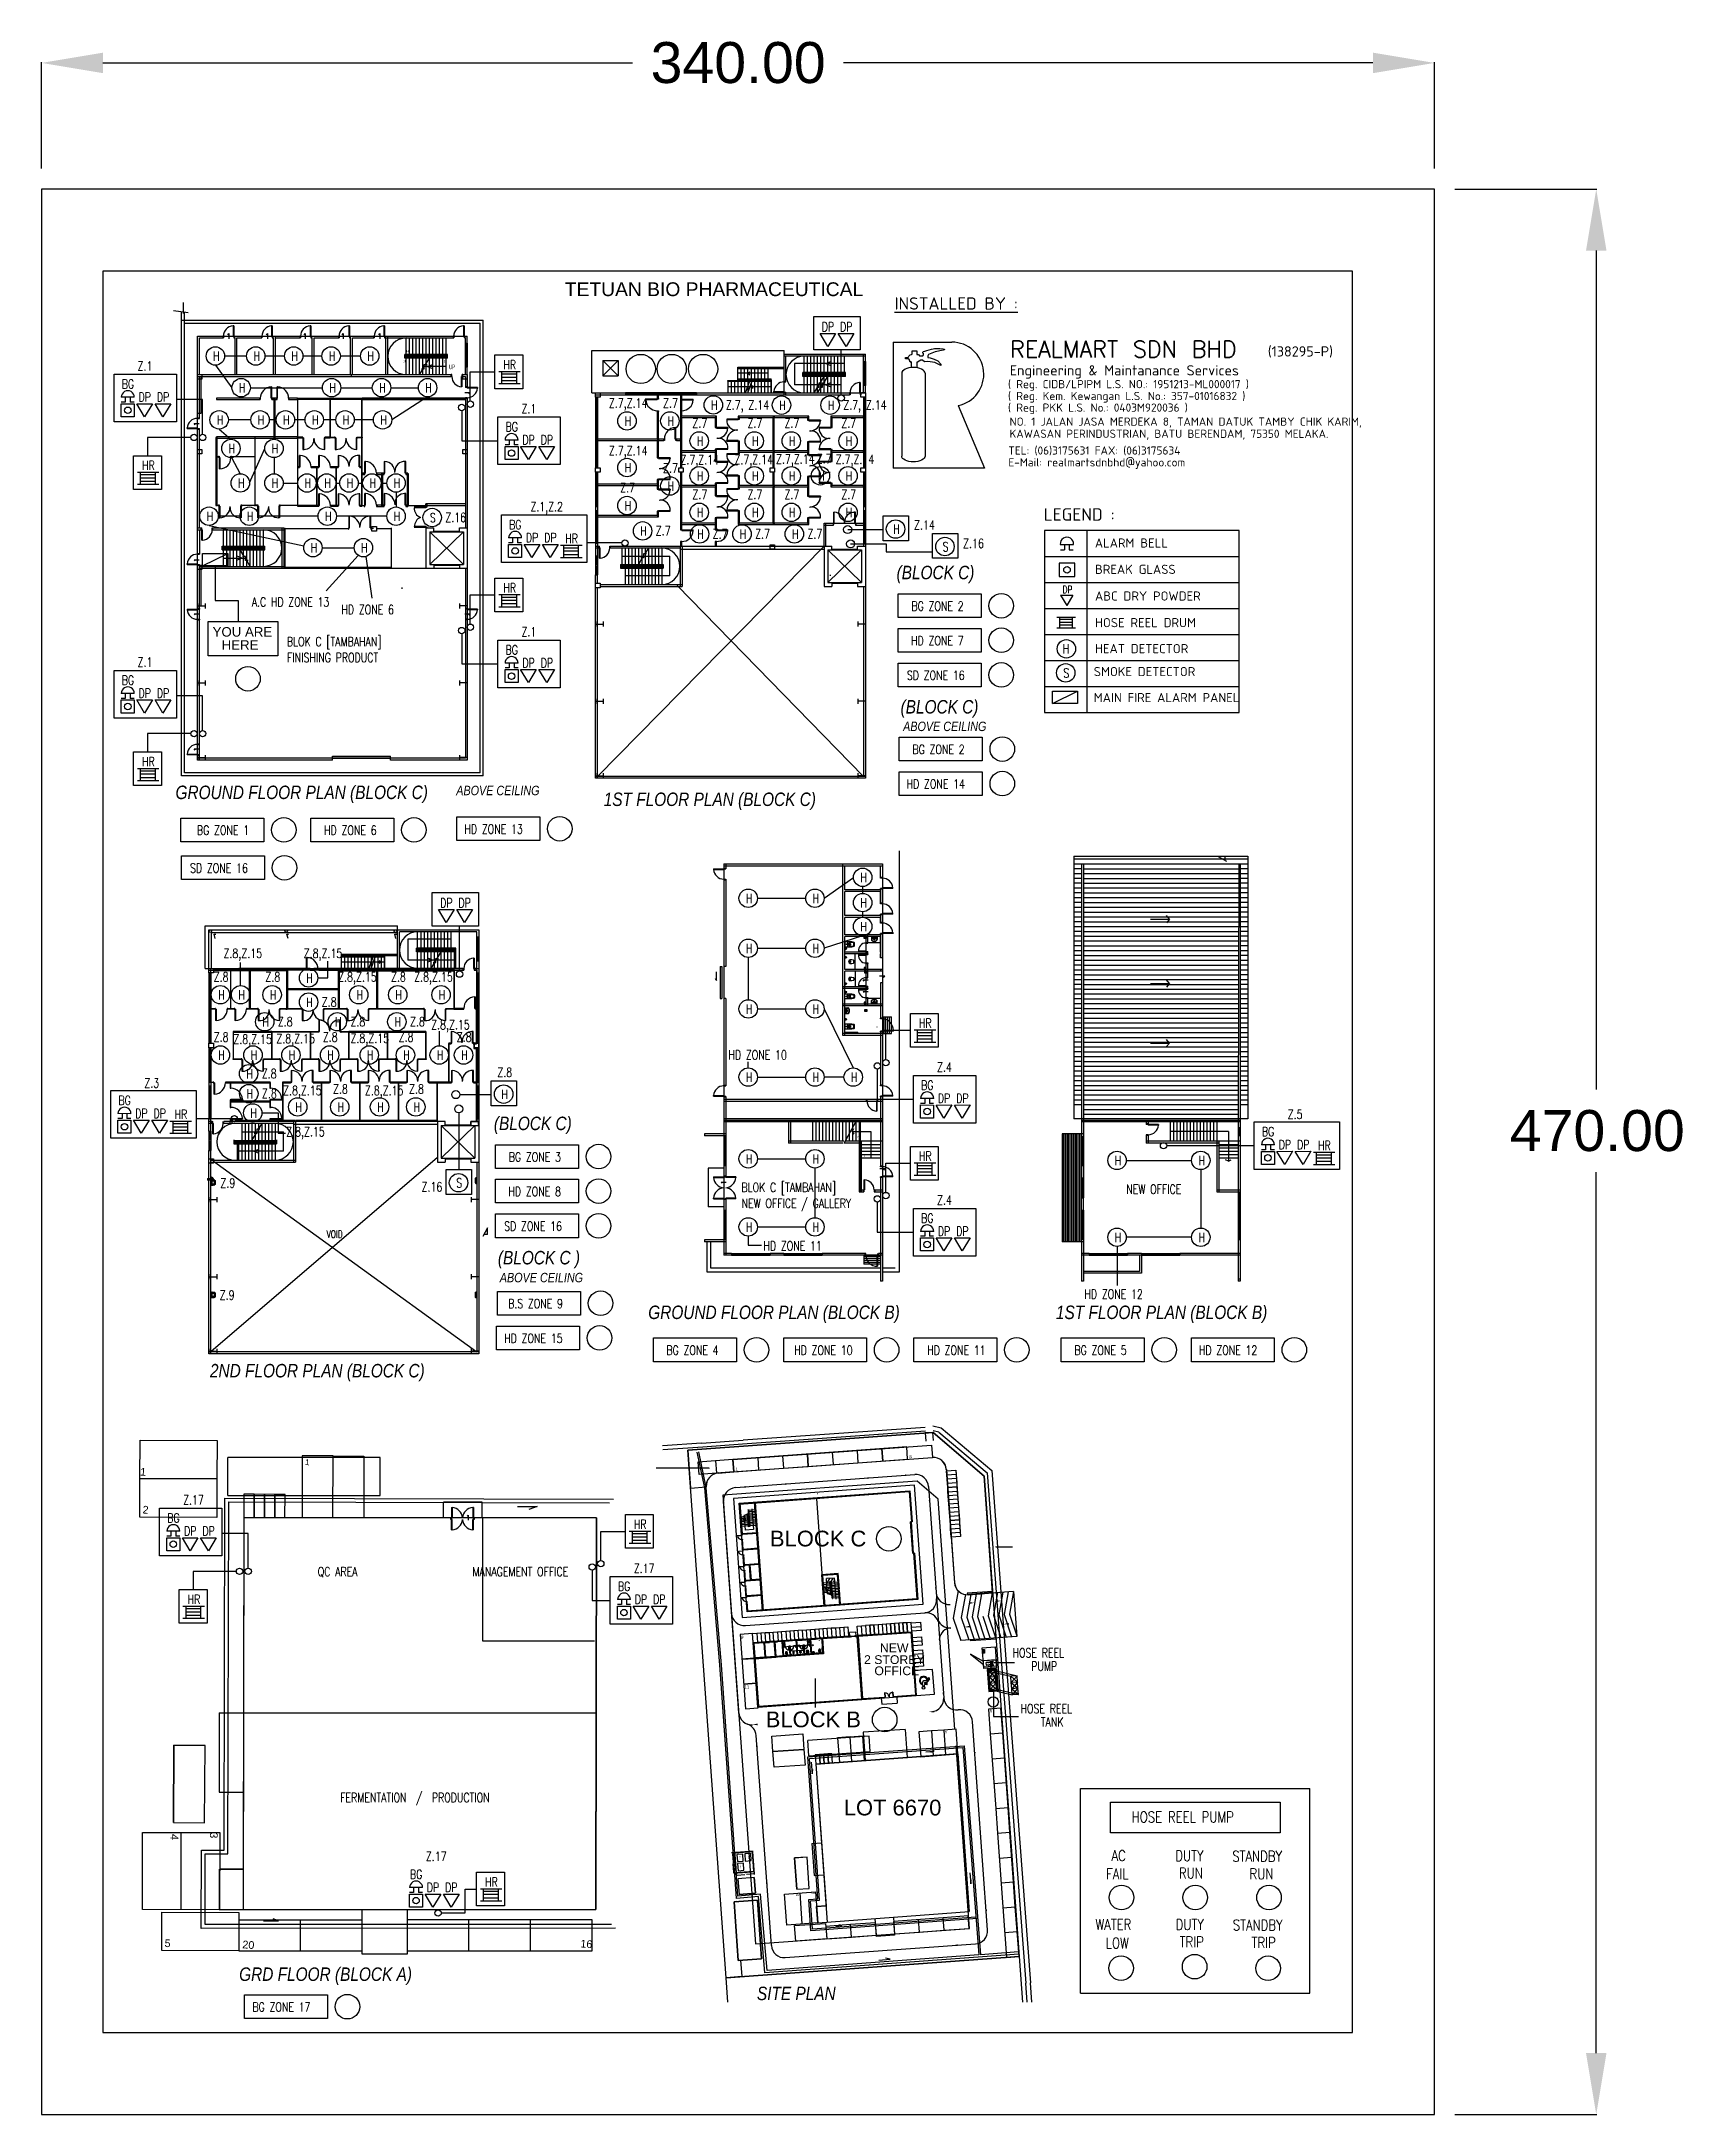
# Model space of a CAD drawing. Extents: x 134044 to 2458691, y -1196082 to 3409924.
# Drawn here: x 134044 to 134445, y 153640 to 154146 of the extents above; entities that cross this region are included whole.
import ezdxf
from ezdxf.enums import TextEntityAlignment as Align

# ---------------------------------------------------------------- set-up
doc = ezdxf.new("R2010")
doc.units = 0
doc.linetypes.add('DASHDOTX2', pattern=[2, 1, -0.5, 0, -0.5])
doc.linetypes.add('HIDDEN', pattern=[0.375, 0.25, -0.125])
doc.layers.get('0').update_dxf_attribs({"linetype": 'CONTINUOUS'})
doc.layers.get('DEFPOINTS').update_dxf_attribs({"linetype": 'CONTINUOUS'})
for name, color, linetype in [('$DRAIN', 5, 'CONTINUOUS'), ('$LOTMLK', 7, 'CONTINUOUS'), ('000_-_ARCHITECT', 251, 'CONTINUOUS'), ('000_-_BORDER', 7, 'CONTINUOUS'), ('000_-_BORDER_BGN', 7, 'CONTINUOUS'), ('000_-_LABEL', 7, 'CONTINUOUS'), ('000_-_LAYOUT', 7, 'CONTINUOUS'), ('000_-_PARKING', 7, 'CONTINUOUS'), ('000_-_SETBACK_LINE', 6, 'CONTINUOUS'), ('000_-_TRAFIK', 7, 'HIDDEN'), ('1', 251, 'CONTINUOUS'), ('2', 2, 'CONTINUOUS'), ('5', 4, 'CONTINUOUS'), ('ARROW', 7, 'CONTINUOUS'), ('BOMBA', 20, 'CONTINUOUS'), ('BUILD', 8, 'CONTINUOUS'), ('COLOUR_BOMBA', 10, 'CONTINUOUS'), ('CON1', 251, 'CONTINUOUS'), ('DOOR', 251, 'CONTINUOUS'), ('DOOR1', 251, 'CONTINUOUS'), ('DOOR2', 251, 'CONTINUOUS'), ('DR', 251, 'CONTINUOUS'), ('EXIST_ROAD', 6, 'CONTINUOUS'), ('F-_DDIM', 251, 'CONTINUOUS'), ('F-OP', 5, 'CONTINUOUS'), ('F-WALL', 1, 'CONTINUOUS'), ('F-WIN', 5, 'CONTINUOUS'), ('F_-LINE', 6, 'CONTINUOUS'), ('F_COL', 3, 'CONTINUOUS'), ('FAPOINT', 1, 'CONTINUOUS'), ('FF_GRID_LINE', 8, 'CONTINUOUS'), ('FIRE', 160, 'CONTINUOUS'), ('GMP_WALL', 251, 'CONTINUOUS'), ('GRID', 251, 'CONTINUOUS'), ('HR_TANK', 1, 'CONTINUOUS'), ('MIMIC_SIZE', 7, 'CONTINUOUS'), ('NAMA_TEMPAT', 6, 'CONTINUOUS'), ('PU_DOOR', 251, 'CONTINUOUS'), ('SA-GRID', 251, 'DASHDOTX2'), ('SANITARY', 4, 'CONTINUOUS'), ('TNB', 2, 'CONTINUOUS'), ('TXT4', 8, 'CONTINUOUS'), ('WALL_BRICK', 7, 'CONTINUOUS'), ('WALL_GYPSUM', 251, 'CONTINUOUS'), ('WALL_PANEL_50MM', 251, 'CONTINUOUS'), ('Z-VIEWPORT', 7, 'CONTINUOUS'), ('Z-VIEWPORTS', 7, 'CONTINUOUS')]:
    doc.layers.add(name, color=color, linetype=linetype)
doc.styles.add('ARIAL', font='arial.ttf')
doc.styles.add('ARIAL_NARROW_ITALIC', font='ARIALNI.TTF')
doc.styles.add('CT', font='ROMANS', dxfattribs={"width": 0.7})
doc.styles.add('ISOC', font='isocpeur.ttf')
doc.styles.add('MTXPL_TIMES_NEW_ROMAN', font='txt.shx')
doc.styles.add('PLOT02__REVB$0$NARROW', font='SIMPLEX', dxfattribs={"width": 0.75})
doc.styles.add('ROMANS', font='ROMANS.SHX', dxfattribs={"width": 0.8})
doc.styles.get("Standard").update_dxf_attribs({"font": 'arial.ttf'})
doc.styles.add('TEXT', font='romans.shx', dxfattribs={"width": 0.8})
doc.dimstyles.get("Standard").update_dxf_attribs({"dimtxt": 0.18, "dimasz": 0.18, "dimexe": 0.18, "dimexo": 0.0625, "dimgap": 0.09, "dimtad": 0, "dimtih": 1, "dimtoh": 1, "dimzin": 0, "dimcen": 0.09, "dimazin": 3, "dimtfac": 1, "dimtofl": 0, "dimtmove": 0, "dimatfit": 3})

msp = doc.modelspace()

# ---------------------------------------------------------------- texts
at = {"color": 1, "linetype": 'BYBLOCK', "style": 'PLOT02__REVB$0$NARROW', "width": 0.75}
for s, height, p in [('DP', 2.2387, (134234.838, 154074.896, 0.077)), ('DP', 2.2387, (134239.305, 154074.896, 0.077)), ('H', 2.255, (134086.27, 154067.705, 7592.521)), ('H', 2.255, (134096.128, 154067.705, 7592.521)), ('H', 2.255, (134105.394, 154067.705, 7592.521)), ('H', 2.255, (134114.521, 154067.705, 7592.521)), ('H', 2.255, (134123.948, 154067.705, 7592.521)), ('Z.1', 2.2387, (134067.853, 154065.325, 3480.88)), ('HR', 2.2387, (134157.125, 154065.627, 16734.706)), ('BG', 2.2387, (134063.963, 154060.917, 3480.88)), ('DP', 2.2387, (134068.072, 154057.737, 3480.88)), ('DP', 2.2387, (134072.539, 154057.737, 3480.88)), ('H', 2.255, (134092.561, 154059.975, 7592.521)), ('H', 2.255, (134114.643, 154059.975, 7592.521)), ('H', 2.255, (134126.822, 154059.975, 7592.521)), ('H', 2.255, (134138.062, 154059.975, 7592.521)), ('Z.7,Z.14', 2.2547, (134182.876, 154056.251, 0.077)), ('Z.7', 2.2547, (134196.104, 154056.251, 0.077)), ('H', 2.255, (134087.188, 154052.125, 7592.521)), ('H', 2.255, (134097.168, 154052.125, 7592.521)), ('H', 2.255, (134103.367, 154052.125, 7592.521)), ('H', 2.255, (134110.41, 154052.125, 7592.521)), ('H', 2.255, (134117.916, 154052.125, 7592.521)), ('H', 2.255, (134127.09, 154052.125, 7592.521)), ('Z.1', 2.2387, (134161.545, 154054.886, 16734.706)), ('H', 2.255, (134186.742, 154051.848, 7592.521)), ('H', 2.255, (134197.201, 154051.848, 7592.521)), ('Z.7', 2.2547, (134203.26, 154051.368, 0.077)), ('H', 2.255, (134207.807, 154055.755, 7592.521)), ('Z.7, Z.14', 2.2547, (134211.405, 154055.783, 0.077)), ('Z.7', 2.2547, (134216.706, 154051.368, 0.077)), ('H', 2.255, (134224.446, 154055.713, 7592.521)), ('Z.7', 2.2547, (134225.733, 154051.368, 0.077)), ('H', 2.255, (134236.316, 154055.713, 7592.521)), ('Z.7', 2.2547, (134239.603, 154051.368, 0.077)), ('Z.7, Z.14', 2.2547, (134240.087, 154055.783, 0.077)), ('BG', 2.2387, (134157.655, 154050.479, 16734.706)), ('DP', 2.2387, (134161.764, 154047.299, 16734.706)), ('DP', 2.2387, (134166.231, 154047.299, 16734.706)), ('H', 2.255, (134204.357, 154046.965, 7592.521)), ('H', 2.255, (134217.804, 154046.965, 7592.521)), ('H', 2.255, (134226.83, 154046.965, 7592.521)), ('H', 2.255, (134240.7, 154046.965, 7592.521)), ('HR', 2.2387, (134068.932, 154041.049, 16734.706)), ('H', 2.255, (134090.065, 154045.156, 7592.521)), ('H', 2.255, (134100.581, 154045.156, 7592.521)), ('Z.7,Z.14', 2.2547, (134182.876, 154044.644, 0.077)), ('Z.7,Z.14', 2.2547, (134200.341, 154042.416, 0.077)), ('Z.7,Z.14', 2.2547, (134213.524, 154042.458, 0.077)), ('Z.7,Z.14', 2.2547, (134223.672, 154042.582, 0.077)), ('Z.7', 2.2547, (134233.628, 154042.664, 0.077)), ('Z.7,Z.14', 2.2547, (134238.234, 154042.517, 0.077)), ('H', 2.255, (134092.353, 154036.715, 7592.521)), ('H', 2.255, (134100.581, 154036.7, 7592.521)), ('H', 2.255, (134108.616, 154036.7, 7592.521)), ('H', 2.255, (134113.441, 154036.7, 7592.521)), ('H', 2.255, (134118.883, 154036.7, 7592.521)), ('H', 2.255, (134124.467, 154036.7, 7592.521)), ('H', 2.255, (134130.368, 154036.7, 7592.521)), ('H', 2.255, (134186.742, 154040.482, 7592.521)), ('Z.7', 2.2547, (134196.104, 154040.383, 0.077)), ('H', 2.255, (134197.201, 154035.98, 7592.521)), ('H', 2.255, (134204.357, 154038.457, 7592.521)), ('H', 2.255, (134217.804, 154038.457, 7592.521)), ('H', 2.255, (134226.83, 154038.457, 7592.521)), ('H', 2.255, (134233.942, 154038.457, 7592.521)), ('H', 2.255, (134240.7, 154038.457, 7592.521)), ('Z.1,Z.2', 2.2387, (134163.731, 154030.985, 3480.88)), ('Z.7', 2.2547, (134185.645, 154035.604, 0.077)), ('H', 2.255, (134186.742, 154031.201, 7592.521)), ('Z.7', 2.2547, (134203.26, 154033.947, 0.077)), ('Z.7', 2.2547, (134216.706, 154033.947, 0.077)), ('Z.7', 2.2547, (134225.733, 154033.947, 0.077)), ('Z.7', 2.2547, (134239.603, 154033.947, 0.077)), ('H', 2.255, (134084.711, 154028.606, 7592.521)), ('H', 2.255, (134094.535, 154028.606, 7592.521)), ('H', 2.255, (134113.587, 154028.606, 7592.521)), ('H', 2.255, (134130.368, 154028.606, 7592.521)), ('S', 2.255, (134139.182, 154028.278, 7592.521)), ('Z.16', 2.2547, (134142.952, 154028.349, 0.077)), ('BG', 2.2387, (134158.508, 154026.582, 3480.88)), ('H', 2.255, (134204.357, 154029.545, 7592.521)), ('H', 2.255, (134217.804, 154029.545, 7592.521)), ('H', 2.255, (134226.83, 154029.545, 7592.521)), ('H', 2.255, (134240.7, 154029.545, 7592.521)), ('Z.14', 2.2547, (134257.37, 154026.501, 0.077)), ('H', 2.255, (134110.082, 154020.92, 7592.521)), ('H', 2.255, (134122.39, 154020.92, 7592.521)), ('DP', 2.2387, (134162.617, 154023.403, 3480.88)), ('DP', 2.2387, (134167.084, 154023.403, 3480.88)), ('HR', 2.2387, (134172.217, 154023.191, 3480.88)), ('H', 2.255, (134190.544, 154025.023, 7592.521)), ('Z.7', 2.2547, (134194.314, 154025.094, 0.077)), ('H', 2.255, (134204.447, 154024.269, 7592.521)), ('Z.7', 2.2547, (134208.218, 154024.339, 0.077)), ('H', 2.255, (134214.801, 154024.269, 7592.521)), ('Z.7', 2.2547, (134218.572, 154024.339, 0.077)), ('H', 2.255, (134227.576, 154024.269, 7592.521)), ('Z.7', 2.2547, (134231.347, 154024.339, 0.077)), ('H', 2.255, (134252.281, 154025.468, 7592.521)), ('S', 2.255, (134264.328, 154021.194, 7592.521)), ('Z.16', 2.2547, (134269.331, 154021.995, 0.077)), ('HR', 2.2387, (134157.125, 154011.18, 16734.706)), ('DP', 1.7647, (134293.599, 154010.979, 24608.526)), ('Z.1', 2.2387, (134161.545, 154000.44, 16734.706)), ('BG', 2.2387, (134157.655, 153996.032, 16734.706)), ('Z.1', 2.2387, (134067.853, 153993.025, 16734.706)), ('DP', 2.2387, (134161.764, 153992.852, 16734.706)), ('DP', 2.2387, (134166.231, 153992.852, 16734.706)), ('S', 2.255, (134293.819, 153990.363, 7592.523)), ('BG', 2.2387, (134063.963, 153988.617, 16734.706)), ('DP', 2.2387, (134068.072, 153985.437, 16734.706)), ('DP', 2.2387, (134072.539, 153985.437, 16734.706)), ('HR', 2.2387, (134068.932, 153968.749, 29988.532)), ('H', 2.255, (134244.255, 153940.444, 7592.521)), ('H', 2.255, (134216.32, 153935.338, 7592.521)), ('H', 2.255, (134232.598, 153935.338, 7592.521)), ('DP', 2.2387, (134141.695, 153934.263, 0.077)), ('DP', 2.2387, (134146.162, 153934.263, 0.077)), ('H', 2.255, (134244.255, 153934.279, 7592.521)), ('H', 2.255, (134244.255, 153928.445, 7592.521)), ('Z.8,Z.15', 2.2547, (134088.813, 153921.94, 0.077)), ('Z.8,Z.15', 2.2547, (134108.383, 153921.94, 0.077)), ('H', 2.255, (134216.32, 153923.134, 7592.521)), ('H', 2.255, (134232.598, 153923.134, 7592.521)), ('Z.8', 2.2547, (134086.408, 153916.185, 0.077)), ('Z.8', 2.2547, (134099.028, 153916.185, 0.077)), ('H', 2.255, (134109.017, 153915.906, 7592.521)), ('Z.8,Z.15', 2.2547, (134116.798, 153916.185, 0.077)), ('Z.8', 2.2547, (134129.681, 153916.185, 0.077)), ('Z.8,Z.15', 2.2547, (134135.356, 153916.185, 0.077)), ('H', 2.255, (134087.505, 153911.782, 7592.521)), ('H', 2.255, (134092.43, 153911.782, 7592.521)), ('H', 2.255, (134100.125, 153911.782, 7592.521)), ('H', 2.255, (134109.017, 153909.985, 7592.521)), ('Z.8', 2.2547, (134112.787, 153910.055, 0.077)), ('H', 2.255, (134121.268, 153911.782, 7592.521)), ('H', 2.255, (134130.779, 153911.782, 7592.521)), ('H', 2.255, (134141.357, 153911.782, 7592.521)), ('H', 2.255, (134098.307, 153905.197, 7592.521)), ('Z.8', 2.2547, (134102.078, 153905.268, 0.077)), ('H', 2.255, (134116.026, 153905.197, 7592.521)), ('Z.8', 2.2547, (134119.797, 153905.268, 0.077)), ('H', 2.255, (134130.558, 153905.197, 7592.521)), ('Z.8', 2.2547, (134134.329, 153905.268, 0.077)), ('Z.8,Z.15', 2.2547, (134139.498, 153904.499, 0.077)), ('H', 2.255, (134216.32, 153908.33, 7592.521)), ('H', 2.255, (134232.598, 153908.33, 7592.521)), ('HR', 2.2387, (134258.549, 153904.899, 16734.706)), ('Z.8', 2.2547, (134086.408, 153901.482, 0.077)), ('Z.8,Z.15', 2.2547, (134091.211, 153900.976, 0.077)), ('Z.8,Z.15', 2.2547, (134101.706, 153901.117, 0.077)), ('Z.8', 2.2547, (134113.044, 153901.482, 0.077)), ('Z.8,Z.15', 2.2547, (134119.812, 153901.19, 0.077)), ('Z.8', 2.2547, (134131.564, 153901.482, 0.077)), ('Z.8', 2.2547, (134145.743, 153901.482, 0.077)), ('H', 2.255, (134087.505, 153897.079, 7592.521)), ('H', 2.255, (134095.444, 153897.079, 7592.521)), ('H', 2.255, (134104.717, 153897.079, 7592.521)), ('H', 2.255, (134114.141, 153897.079, 7592.521)), ('H', 2.255, (134123.831, 153897.079, 7592.521)), ('H', 2.255, (134132.661, 153897.079, 7592.521)), ('H', 2.255, (134140.899, 153897.079, 7592.521)), ('H', 2.255, (134146.84, 153897.079, 7592.521)), ('Z.4', 2.2387, (134262.969, 153894.159, 16734.706)), ('Z.3', 2.2387, (134069.509, 153890.261, 3480.88)), ('H', 2.255, (134094.382, 153892.511, 7592.521)), ('Z.8', 2.2547, (134098.152, 153892.581, 0.077)), ('Z.8', 2.2547, (134155.642, 153892.891, 0.077)), ('H', 2.255, (134216.32, 153891.689, 7592.521)), ('H', 2.255, (134232.598, 153891.689, 7592.521)), ('H', 2.255, (134241.945, 153891.689, 7592.521)), ('BG', 2.2387, (134259.079, 153889.751, 16734.706)), ('BG', 2.2387, (134063.157, 153886.047, 3480.88)), ('H', 2.255, (134094.422, 153887.647, 7592.521)), ('Z.8', 2.2547, (134098.193, 153887.717, 0.077)), ('Z.8,Z.15', 2.2547, (134103.35, 153888.449, 0.077)), ('H', 2.255, (134106.361, 153884.411, 7592.521)), ('Z.8', 2.2547, (134115.534, 153888.814, 0.077)), ('H', 2.255, (134116.631, 153884.411, 7592.521)), ('Z.8,Z.15', 2.2547, (134123.327, 153888.449, 0.077)), ('H', 2.255, (134126.338, 153884.411, 7592.521)), ('Z.8', 2.2547, (134134.094, 153888.814, 0.077)), ('H', 2.255, (134135.192, 153884.411, 7592.521)), ('H', 2.255, (134156.64, 153887.531, 7592.521)), ('DP', 2.2387, (134263.188, 153886.572, 16734.706)), ('DP', 2.2387, (134267.655, 153886.572, 16734.706)), ('DP', 2.2387, (134067.266, 153882.868, 3480.88)), ('DP', 2.2387, (134071.733, 153882.868, 3480.88)), ('HR', 2.2387, (134076.867, 153882.656, 3480.88)), ('H', 2.255, (134095.378, 153882.941, 7592.521)), ('Z.5', 2.2387, (134348.579, 153882.65, 16734.706)), ('Z.8,Z.15', 2.2547, (134104.106, 153878.386, 0.077)), ('BG', 2.2387, (134342.265, 153878.436, 16734.706)), ('DP', 2.2387, (134346.374, 153875.257, 16734.706)), ('DP', 2.2387, (134350.841, 153875.257, 16734.706)), ('HR', 2.2387, (134355.975, 153875.046, 16734.706)), ('H', 2.255, (134216.32, 153871.744, 7592.521)), ('H', 2.255, (134232.598, 153871.744, 7592.521)), ('HR', 2.2387, (134258.549, 153872.447, 16734.706)), ('H', 2.255, (134306.346, 153871.351, 7592.521)), ('H', 2.255, (134326.795, 153871.351, 7592.521)), ('Z.9', 2.2547, (134088.051, 153865.852, 0.077)), ('Z.16', 2.2547, (134137.151, 153864.943, 0.077)), ('S', 2.255, (134145.619, 153865.903, 7592.521)), ('Z.4', 2.2387, (134262.969, 153861.707, 16734.706)), ('H', 2.255, (134216.32, 153855.103, 7592.521)), ('H', 2.255, (134232.598, 153855.103, 7592.521)), ('BG', 2.2387, (134259.079, 153857.299, 16734.706)), ('DP', 2.2387, (134263.188, 153854.12, 16734.706)), ('DP', 2.2387, (134267.655, 153854.12, 16734.706)), ('H', 2.255, (134306.346, 153852.581, 7592.521)), ('H', 2.255, (134326.795, 153852.581, 7592.521)), ('Z.9', 2.2547, (134087.894, 153838.522, 0.077)), ('Z.17', 2.2387, (134078.974, 153788.537, 16734.706)), ('BG', 2.2387, (134075.084, 153784.129, 16734.706)), ('DP', 2.2387, (134079.193, 153780.95, 16734.706)), ('DP', 2.2387, (134083.66, 153780.95, 16734.706)), ('HR', 2.2387, (134188.97, 153782.576, 29988.532)), ('Z.17', 2.2387, (134188.978, 153771.836, 29988.532)), ('HR', 2.2387, (134080.053, 153764.261, 29988.532)), ('BG', 2.2387, (134185.088, 153767.428, 29988.532)), ('DP', 2.2387, (134189.197, 153764.248, 29988.532)), ('DP', 2.2387, (134193.664, 153764.248, 29988.532)), ('BG', 2.2387, (134134.326, 153697.122, 16734.706)), ('Z.17', 2.2387, (134138.216, 153701.53, 16734.706)), ('DP', 2.2387, (134138.435, 153693.943, 16734.706)), ('DP', 2.2387, (134142.902, 153693.943, 16734.706)), ('HR', 2.2387, (134152.669, 153695.277, 29988.532))]:
    msp.add_text(s, height=height, dxfattribs=at).set_placement(p)
at = {"color": 1, "style": 'MTXPL_TIMES_NEW_ROMAN'}
msp.add_text('REALMART SDN BHD', height=4, dxfattribs=at).set_placement((134280.805, 154068.548))
at = {"color": 7, "style": 'PLOT02__REVB$0$NARROW', "width": 0.75}
for s, height, p in [('A.C HD ZONE 13', 2.23866, (134095.706, 154007.697)), ('HD ZONE 6', 2.2387, (134117.587, 154005.859)), ('BG ZONE 2', 2.2387, (134256.725, 154006.707)), ('HD ZONE 7', 2.2387, (134256.645, 153998.278)), ('SD ZONE 16', 2.2387, (134255.605, 153989.812)), ('BG ZONE 2', 2.2387, (134256.973, 153971.725)), ('HD ZONE 14', 2.2387, (134255.534, 153963.295)), ('BG ZONE 1', 2.2387, (134082.328, 153951.995)), ('HD ZONE 6', 2.2387, (134113.364, 153951.995)), ('HD ZONE 13', 2.2387, (134147.608, 153952.268)), ('SD ZONE 16', 2.2387, (134080.648, 153942.743)), ('HD ZONE 10', 2.2387, (134212.065, 153897.166)), ('BG ZONE 3', 2.2387, (134158.435, 153872.241)), ('HD ZONE 8', 2.2387, (134158.355, 153863.812)), ('SD ZONE 16', 2.2387, (134157.315, 153855.346)), ('HD ZONE 11', 2.2387, (134220.607, 153850.537)), ('HD ZONE 12', 2.2387, (134298.944, 153838.763)), ('B.S ZONE 9', 2.2387, (134158.292, 153836.447)), ('HD ZONE 15', 2.2387, (134157.324, 153827.98)), ('BG ZONE 4', 2.2387, (134196.908, 153825.07)), ('HD ZONE 10', 2.2387, (134228.102, 153825.07)), ('HD ZONE 11', 2.2387, (134260.577, 153825.07)), ('BG ZONE 5', 2.2387, (134296.498, 153825.07)), ('HD ZONE 12', 2.2387, (134326.894, 153825.07)), ('HOSE REEL', 2.2387, (134281.396, 153751.203, 0)), ('PUMP', 2.2387, (134285.958, 153747.941, 0)), ('HOSE REEL', 2.2387, (134283.348, 153737.567, 0)), ('TANK', 2.2387, (134288.31, 153734.305, 0)), ('BG ZONE 17', 2.2387, (134095.859, 153664.734))]:
    msp.add_text(s, height=height, dxfattribs=at).set_placement(p)
at = {"color": 1}
for s, p in [('YOU ARE', (134086.155, 154000.384)), ('HERE', (134088.359, 153997.184))]:
    msp.add_text(s, height=2.3134, dxfattribs=at).set_placement(p)
at = {"color": 7, "linetype": 'BYBLOCK', "style": 'PLOT02__REVB$0$NARROW', "width": 0.75}
for s, p in [('BLOK C [TAMBAHAN]', (134104.275, 153998.045)), ('FINISHING PRODUCT', (134104.315, 153994.145)), ('BLOK C [TAMBAHAN]', (134215.217, 153864.813)), ('NEW OFFICE / GALLERY ', (134215.257, 153860.913))]:
    msp.add_text(s, height=2.23866, dxfattribs=at).set_placement(p)
at = {"color": 0, "linetype": 'BYBLOCK', "style": 'PLOT02__REVB$0$NARROW', "width": 0.75}
for s, height, p in [('NEW OFFICE', 2.2387, (134309.15, 153864.376)), ('VOID', 1.773, (134113.967, 153853.629)), ('QC AREA', 2.2387, (134111.817, 153771.002, 13253.826)), ('MANAGEMENT OFFICE', 2.23866, (134149.581, 153771.002, 13253.826)), ('FERMENTATION  /  PRODUCTION', 2.23866, (134117.286, 153715.868, 13253.826))]:
    msp.add_text(s, height=height, dxfattribs=at).set_placement(p)
at = {"layer": '000_-_LABEL', "color": 0, "linetype": 'BYBLOCK'}
for s, height, rotation, p in [('BLOCK C', 3.8367, 359.98462, (134222.184, 153778.3)), ('2 STOREY ', 2.1414, 359.98462, (134245.146, 153749.588)), ('NEW', 2.1414, 359.98462, (134249.032, 153752.467)), ('OFFICE', 2.1414, 359.98462, (134247.678, 153746.867)), ('BLOCK B', 3.8367, 359.98462, (134221.166, 153734.155)), ('LOT 6670', 3.8367, 359.98104, (134240.2, 153712.636)), ('1100L', 0.2532, 94.18535, (134215.004, 153701.798)), ('1100L', 0.2532, 94.18535, (134215.158, 153699.615)), ('RSP', 0.2532, 94.18535, (134217.007, 153702.11))]:
    msp.add_text(s, height=height, rotation=rotation, dxfattribs=at).set_placement(p)
at = {"layer": '000_-_PARKING', "color": 0, "linetype": 'BYBLOCK'}
for s, height, rotation, p in [('8', 0.76, 359.98104, (134256.203, 153799.843)), ('1', 1.882, 355.78241, (134068.419, 153795.611, 13253.826)), ('1', 1.411, 355.78598, (134108.645, 153798.189, 13253.826)), ('1', 0.76, 359.98104, (134213.773, 153796.766)), ('2', 1.882, 355.78241, (134069, 153786.361, 13253.826)), ('9', 0.76, 359.98104, (134215.125, 153755.75)), ('11', 0.7597, 359.98104, (134215.985, 153743.608)), ('6', 0.76, 359.98104, (134275.847, 153737.809)), ('5', 0.57, 359.98462, (134264.938, 153732.689)), ('4', 1.882, 266.1912, (134075.942, 153708.161, 13253.826)), ('3', 1.882, 266.1912, (134085.561, 153708.555, 13253.826)), ('3', 0.76, 270.38984, (134232.377, 153693.969)), ('4', 0.76, 270.38984, (134228.515, 153693.526)), ('5', 1.882, 355.78241, (134074.365, 153680.546, 13253.826)), ('20', 1.8818, 355.78241, (134093.355, 153680.219, 13253.826)), ('16', 1.8818, 355.78241, (134175.861, 153680.427, 13253.826))]:
    msp.add_text(s, height=height, rotation=rotation, dxfattribs=at).set_placement(p)
at = {"layer": '5', "color": 0, "linetype": 'BYBLOCK', "width": 0.55}
for s, height, p in [('14', 0.565, (134133.391, 154069.735)), ('13', 0.565, (134132.623, 154067.348)), ('1', 0.565, (134142.612, 154067.348)), ('UP', 1.13, (134143.796, 154065.66)), ('7', 0.565, (134243.48, 153877.845)), ('1', 0.565, (134245.007, 153873.316))]:
    msp.add_text(s, height=height, dxfattribs=at).set_placement(p)
at = {"layer": 'BUILD', "color": 0, "linetype": 'BYBLOCK', "style": 'ARIAL_NARROW_ITALIC'}
for s, height, p in [('(BLOCK C)', 3.2812, (134253.094, 154014.382)), ('(BLOCK C)', 3.2812, (134254.073, 153981.605)), ('ABOVE CEILING', 2.29688, (134254.695, 153977.323)), ('GROUND FLOOR PLAN (BLOCK C) ', 3.28125, (134077.101, 153960.722)), ('ABOVE CEILING', 2.29688, (134145.626, 153961.669)), ('1ST FLOOR PLAN (BLOCK C) ', 3.28125, (134181.616, 153959.032)), ('(BLOCK C)', 3.2812, (134154.805, 153879.916)), ('(BLOCK C )', 3.2812, (134155.783, 153847.139)), ('ABOVE CEILING', 2.29688, (134156.251, 153842.777)), ('GROUND FLOOR PLAN (BLOCK B) ', 3.28125, (134192.481, 153833.797)), ('1ST FLOOR PLAN (BLOCK B) ', 3.28125, (134291.991, 153833.797)), ('2ND FLOOR PLAN (BLOCK C) ', 3.28125, (134085.502, 153819.553)), ('GRD FLOOR (BLOCK A) ', 3.28125, (134092.631, 153672.239)), ('SITE PLAN ', 3.2812, (134219.009, 153667.543))]:
    msp.add_text(s, height=height, dxfattribs=at).set_placement(p)
at = {"layer": 'EXIST_ROAD', "color": 7, "style": 'ISOC'}
for s, height, p in [('%%UINSTALLED BY :', 3, (134252.6, 154080.194)), ('(138295-P)', 2.5, (134343.71, 154068.744)), ('Engineering & Maintanance Services', 2.5, (134280.714, 154064.121)), ('NO. 1 JALAN JASA MERDEKA 8, TAMAN DATUK TAMBY CHIK KARIM,', 2, (134280.676, 154051.86)), ('KAWASAN PERINDUSTRIAN, BATU BERENDAM, 75350 MELAKA.', 2, (134280.676, 154048.896)), ('TEL: (06)3175631 FAX: (06)3175634', 2, (134280.376, 154044.807)), ('E-Mail: realmartsdnbhd@yahoo.com', 2, (134280.376, 154041.916))]:
    msp.add_text(s, height=height, dxfattribs=at).set_placement(p)
at = {"layer": 'EXIST_ROAD', "color": 1, "style": 'ISOC'}
for s, p in [('( Reg. CIDB/LPIPM L.S. NO.: 1951213-ML000017 )', (134280.285, 154061.005)), ('( Reg. Kem. Kewangan L.S. No.: 357-01016832 )', (134280.285, 154058.11)), ('( Reg. PKK L.S. No.: 0403M920036 )', (134280.281, 154055.286))]:
    msp.add_text(s, height=2, dxfattribs=at).set_placement(p)
at = {"layer": 'EXIST_ROAD', "color": 7, "linetype": 'BYBLOCK', "style": 'ISOC'}
msp.add_text('LEGEND :', height=3.0462, dxfattribs=at).set_placement((134297.677, 154028.67, 0.188), align=Align.CENTER)
for s, p in [('ALARM BELL', (134301.489, 154022.113, 0.153)), ('BREAK GLASS', (134301.525, 154015.684, 0.188)), ('ABC DRY POWDER', (134301.526, 154009.172, 0.188)), ('HOSE REEL DRUM', (134301.526, 154002.674, 0.316)), ('HEAT DETECTOR ', (134301.526, 153996.329, -0.47)), ('SMOKE DETECTOR', (134301.225, 153990.724, 1.545)), ('MAIN FIRE ALARM PANEL', (134301.226, 153984.379, 1.578))]:
    msp.add_text(s, height=2.2362, dxfattribs=at).set_placement(p)
at = {"layer": 'FIRE', "color": 1, "linetype": 'BYBLOCK', "style": 'TEXT', "width": 0.75}
msp.add_text('H', height=2.286, dxfattribs=at).set_placement((134293.613, 153996.256, 5.835))
at = {"layer": 'MIMIC_SIZE', "color": 1, "style": 'CT', "width": 0.7}
msp.add_text('EOL', height=0.4704, dxfattribs=at).set_placement((134084.795, 153867.666, 106.544))
at = {"layer": 'TXT4', "color": 0, "style": 'ARIAL'}
msp.add_text('TETUAN BIO PHARMACEUTICAL', height=3.36354, dxfattribs=at).set_placement((134172.119, 154083.496, 0.133))

# ---------------------------------------------------------------- blocks, each defined once
blk = doc.blocks.new('*D30')
at = {"layer": 'DEFPOINTS', "color": 0}
for p in [(390, 550.8), (50, 520), (390, 520)]:
    blk.add_point(p, dxfattribs=at)
at = {"layer": 'MIMIC_SIZE', "color": 0}
for p, q in [((50, 525), (50, 550.98)), ((65, 550.8), (194.26, 550.8)), ((375, 550.8), (245.74, 550.8)), ((390, 525), (390, 550.98))]:
    blk.add_line(p, q, dxfattribs=at)
for points in [[(65, 553.3), (65, 548.3), (50, 550.8)], [(375, 553.3), (375, 548.3), (390, 550.8)]]:
    blk.add_solid(points, dxfattribs=at)
blk.add_text('340.00', height=10, dxfattribs=at).set_placement((198.68, 545.89))
blk = doc.blocks.new('*D31')
at = {"layer": 'DEFPOINTS', "color": 0}
for p in [(390, 520), (390, 50), (429.49, 50)]:
    blk.add_point(p, dxfattribs=at)
at = {"layer": 'MIMIC_SIZE', "color": 0}
for p, q in [((395, 520), (429.67, 520)), ((429.49, 505), (429.49, 300.21)), ((429.49, 65), (429.49, 280)), ((395, 50), (429.67, 50))]:
    blk.add_line(p, q, dxfattribs=at)
for points in [[(426.99, 505), (431.99, 505), (429.49, 520)], [(426.99, 65), (431.99, 65), (429.49, 50)]]:
    blk.add_solid(points, dxfattribs=at)
blk.add_text('470.00', height=10, dxfattribs=at).set_placement((408.38, 285.19))
blk = doc.blocks.new('*D66')
at = {"layer": '000_-_LABEL', "color": 0, "linetype": 'BYBLOCK'}
for p, q in [((134213.53, 153703.53), (134212.84, 153703.48)), ((134213.03, 153703.29), (134213.18, 153701.22)), ((134213.36, 153698.77), (134213.21, 153700.85)), ((134213.89, 153698.61), (134213.2, 153698.56))]:
    blk.add_line(p, q, dxfattribs=at)
at = {"layer": '000_-_LABEL', "color": 0}
for points in [[(134213.06, 153703.3), (134213, 153703.29), (134213.02, 153703.49)], [(134213.33, 153698.77), (134213.39, 153698.77), (134213.38, 153698.57)]]:
    blk.add_solid(points, dxfattribs=at)
at = {"layer": 'DEFPOINTS', "color": 0}
for p in [(134213.02, 153703.49), (134213.59, 153703.53), (134213.95, 153698.61)]:
    blk.add_point(p, dxfattribs=at)
at = {"layer": '000_-_LABEL', "color": 0}
blk.add_text('4.9378', height=0.18, dxfattribs=at).set_placement((134212.81, 153700.95))
blk = doc.blocks.new('*D67')
at = {"layer": '000_-_LABEL', "color": 0, "linetype": 'BYBLOCK'}
for p, q in [((134213.96, 153698.55), (134214.01, 153697.88)), ((134214.19, 153698.08), (134216.09, 153698.21)), ((134218.14, 153698.36), (134216.45, 153698.24)), ((134218.3, 153698.87), (134218.35, 153698.2))]:
    blk.add_line(p, q, dxfattribs=at)
at = {"layer": '000_-_LABEL', "color": 0}
for points in [[(134214.19, 153698.11), (134214.19, 153698.04), (134213.99, 153698.06)], [(134218.14, 153698.33), (134218.13, 153698.4), (134218.34, 153698.38)]]:
    blk.add_solid(points, dxfattribs=at)
at = {"layer": 'DEFPOINTS', "color": 0}
for p in [(134213.95, 153698.61), (134213.99, 153698.06), (134218.3, 153698.93)]:
    blk.add_point(p, dxfattribs=at)
at = {"layer": '000_-_LABEL', "color": 0}
blk.add_text('4.3554', height=0.18, rotation=90, dxfattribs=at).set_placement((134216.36, 153697.85))
blk = doc.blocks.new('HRP_PUMP')
for p, q in [((0, 50), (56, 50)), ((0, 0), (56, 0))]:
    blk.add_line(p, q)
at = {"color": 0}
blk.add_lwpolyline([(7.31, 46.65), (48.76, 46.65), (48.76, 39.14), (7.31, 39.14)], close=True, dxfattribs=at)
at = {"color": 1}
for centre in [(10, 23.37), (28, 23.37), (46, 23.37), (9.9, 6.12), (27.85, 6.49), (45.77, 6.1)]:
    blk.add_circle(centre, 3, dxfattribs=at)
at = {"layer": 'Z-VIEWPORTS'}
for p, q in [((0, 0), (0, 50)), ((56, 0), (56, 50))]:
    blk.add_line(p, q, dxfattribs=at)
at = {"style": 'ROMANS', "width": 0.8}
for s, height, p in [(' HOSE REEL PUMP', 2.6079, (11.05, 41.72)), ('FAIL', 2.608, (6.25, 27.81)), ('AC', 2.608, (7.57, 32.29)), ('DUTY', 2.608, (23.14, 32.26)), ('RUN', 2.608, (24.04, 28.03)), ('STANDBY', 2.608, (37.03, 32.14)), (' RUN', 2.608, (39.81, 27.84)), ('WATER', 2.608, (3.65, 15.5)), ('DUTY', 2.608, (23.23, 15.47)), ('STANDBY', 2.608, (37.17, 15.35)), ('LOW', 2.608, (6.16, 10.93)), ('TRIP', 2.608, (24.19, 11.22)), ('TRIP', 2.608, (41.75, 11.06))]:
    blk.add_text(s, height=height, dxfattribs=at).set_placement(p)
blk = doc.blocks.new('D-413_MIMIC_SIZE_470_X_340')
at = {"layer": 'MIMIC_SIZE'}
for p, q in [((340, 470), (0, 470)), ((0, 470), (0, 0)), ((340, 0), (340, 470)), ((320, 450), (15, 450)), ((15, 450), (15, 20)), ((320, 20), (320, 450)), ((15, 20), (320, 20)), ((0, 0), (340, 0))]:
    blk.add_line(p, q, dxfattribs=at)
dim = blk.add_linear_dim(base=(340, 500.8), p1=(0, 470), p2=(340, 470), dimstyle='STANDARD', override={"dimtxt": 10, "dimasz": 15, "dimexo": 5, "dimgap": 5, "dimdec": 2}, dxfattribs=at)
dim.commit()
dim.dimension.update_dxf_attribs({"geometry": '*D30', "text_midpoint": (170, 500.8), "insert": (-50, -50)})
dim = blk.add_linear_dim(base=(379.495, 0), p1=(340, 470), p2=(340, 0), angle=270, dimstyle='STANDARD', override={"dimtxt": 10, "dimasz": 15, "dimexo": 5, "dimgap": 5, "dimdec": 2}, dxfattribs=at)
dim.commit()
dim.dimension.update_dxf_attribs({"geometry": '*D31', "text_midpoint": (379.495, 240.106), "dimtype": 129, "insert": (-50, -50)})

# ---------------------------------------------------------------- dimensions: what is measured, and where the dimension line sits
at = {"layer": '000_-_LABEL', "color": 0, "linetype": 'BYBLOCK'}
dim = msp.add_linear_dim(base=(134213.016, 153703.493), p1=(134213.952, 153698.61), p2=(134213.591, 153703.535), angle=94.18535, dimstyle='STANDARD', override={"dimtxt": 0.18, "dimasz": 0.2}, dxfattribs=at)
dim.commit()
dim.dimension.update_dxf_attribs({"geometry": '*D66', "text_midpoint": (134213.196, 153701.037), "dimtype": 161})
dim = msp.add_linear_dim(base=(134213.9919, 153698.0608), p1=(134218.2955, 153698.9282), p2=(134213.9517, 153698.6103), angle=184.18535, dimstyle='STANDARD', override={"dimtxt": 0.18, "dimasz": 0.2}, dxfattribs=at)
dim.commit()
dim.dimension.update_dxf_attribs({"geometry": '*D67', "text_midpoint": (134216.2706, 153698.2276), "dimtype": 161, "text_rotation": 90})

# ---------------------------------------------------------------- linework, layer by layer
at = {"layer": '$DRAIN', "color": 0, "linetype": 'BYBLOCK'}
for p, q in [((134260.159, 153806.399), (134215.463, 153803.238)), ((134260.091, 153807.359), (134215.667, 153804.217)), ((134261.928, 153806.131), (134260.091, 153806.001)), ((134260.091, 153806.001), (134260.232, 153804.019)), ((134260.232, 153806.075), (134262.069, 153806.206)), ((134262.069, 153804.149), (134261.928, 153806.131)), ((134261.962, 153807.712), (134263.962, 153807.25)), ((134263.438, 153806.202), (134262.046, 153806.523)), ((134263.438, 153806.202), (134275.217, 153796.28)), ((134263.962, 153807.25), (134276.317, 153796.843)), ((134205.478, 153803.496), (134195.958, 153802.823)), ((134205.805, 153802.555), (134196.026, 153801.863)), ((134206.276, 153792.578), (134204.445, 153801.326)), ((134206.648, 153792.656), (134204.816, 153801.404)), ((134205.478, 153803.496), (134215.667, 153804.217)), ((134215.463, 153803.238), (134205.805, 153802.555)), ((134275.217, 153796.28), (134277.418, 153767.092)), ((134276.317, 153796.843), (134278.552, 153767.2)), ((134088.946, 153704.167, 13253.826), (134089.149, 153790.098, 13253.826)), ((134089.149, 153790.098, 13253.826), (134183.998, 153789.867, 13253.826)), ((134209.982, 153749.37), (134206.273, 153792.601)), ((134210.36, 153749.403), (134206.651, 153792.633)), ((134089.885, 153703.224, 13253.826), (134090.087, 153789.155, 13253.826)), ((134090.087, 153789.155, 13253.826), (134183.061, 153788.928, 13253.826)), ((134152.002, 153785.274, 13253.826), (134152.002, 153755.218, 13253.826)), ((134160.574, 153787.999, 13253.826), (134165.393, 153788.01, 13253.826)), ((134165.393, 153788.01, 13253.826), (134163.342, 153787.316, 13253.826)), ((134277.418, 153767.092), (134278.251, 153756.032)), ((134278.552, 153767.2), (134279.387, 153756.127)), ((134152.002, 153755.218, 13253.826), (134179.402, 153755.218, 13253.826)), ((134278.251, 153756.032), (134284.613, 153671.649)), ((134279.387, 153756.127), (134285.746, 153671.78)), ((134213.991, 153692.356), (134209.948, 153749.373)), ((134214.331, 153692.943), (134210.326, 153749.4)), ((134093.679, 153737.666, 13253.826), (134179.788, 153737.666, 13253.826)), ((134231.411, 153726.905), (134269.605, 153729.615)), ((134269.605, 153729.615), (134273.573, 153678.62)), ((134233.869, 153692.303), (134231.411, 153726.905)), ((134231.817, 153726.553), (134269.256, 153729.21)), ((134234.275, 153691.951), (134231.817, 153726.553)), ((134232.275, 153725.62), (134232.463, 153722.777)), ((134260.229, 153728.171), (134262.169, 153728.318)), ((134262.169, 153728.318), (134261.364, 153727.978)), ((134269.256, 153729.21), (134273.194, 153678.592)), ((134232.463, 153722.777), (134232.623, 153723.836)), ((134083.395, 153685.043, 13253.826), (134083.432, 153704.179, 13253.826)), ((134083.432, 153704.179, 13253.826), (134088.946, 153704.167, 13253.826)), ((134084.337, 153685.984, 13253.826), (134084.371, 153703.236, 13253.826)), ((134084.371, 153703.236, 13253.826), (134089.885, 153703.224, 13253.826)), ((134270.981, 153698.655), (134271.223, 153695.933)), ((134271.223, 153695.933), (134271.302, 153696.872)), ((134219.411, 153692.803), (134213.991, 153692.356)), ((134219.92, 153693.404), (134214.331, 153692.943)), ((134220.972, 153674.195), (134219.411, 153692.803)), ((134221.481, 153674.791), (134219.92, 153693.404)), ((134231.649, 153692.144), (134233.869, 153692.303)), ((134232.199, 153684.439), (134231.649, 153692.144)), ((134232.055, 153691.792), (134234.275, 153691.951)), ((134232.551, 153684.846), (134232.055, 153691.792)), ((134184.456, 153685.104, 13253.826), (134083.395, 153685.043, 13253.826)), ((134183.511, 153686.044, 13253.826), (134084.337, 153685.984, 13253.826)), ((134098.565, 153686.903, 13253.826), (134102.227, 153686.926, 13253.826)), ((134102.227, 153686.926, 13253.826), (134100.913, 153687.374, 13253.826)), ((134272.886, 153687.45), (134232.199, 153684.439)), ((134272.478, 153687.801), (134232.551, 153684.846)), ((134238.252, 153685.636), (134239.726, 153685.754)), ((134239.726, 153685.754), (134239.183, 153685.895)), ((134282.914, 153678.748), (134220.972, 153674.195)), ((134282.874, 153679.304), (134273.573, 153678.62)), ((134273.194, 153678.592), (134221.481, 153674.791)), ((134248.782, 153677.323), (134251.549, 153677.54)), ((134251.549, 153677.54), (134250.414, 153677.78)), ((134284.957, 153667.061), (134284.613, 153671.649)), ((134286.1, 153667.061), (134285.746, 153671.78))]:
    msp.add_line(p, q, dxfattribs=at)
at = {"layer": '$LOTMLK', "color": 0, "linetype": 'BYBLOCK'}
for p, q in [((134202.116, 153801.794), (134262.043, 153806.131)), ((134262.043, 153806.131), (134274.451, 153795.415)), ((134211.481, 153673.018), (134202.116, 153801.794)), ((134274.451, 153795.415), (134283, 153678.198)), ((134283, 153678.198), (134211.481, 153673.018)), ((134211.482, 153673.016), (134283, 153678.198)), ((134283, 153678.198), (134283.807, 153667.061)), ((134211.916, 153667.061), (134211.482, 153673.016))]:
    msp.add_line(p, q, dxfattribs=at)
at = {"color": 1}
for p, q in [((134234.409, 154074.364), (134238.227, 154074.375)), ((134236.314, 154071.188), (134234.409, 154074.364)), ((134238.227, 154074.375), (134236.314, 154071.188)), ((134238.876, 154074.364), (134242.694, 154074.375)), ((134240.781, 154071.188), (134238.876, 154074.364)), ((134242.694, 154074.375), (134240.781, 154071.188)), ((134252.277, 154072.263), (134266.556, 154072.263)), ((134252.277, 154072.263), (134252.277, 154041.457)), ((134067.032, 154058.798, 3480.803), (134063.851, 154058.801, 3480.803)), ((134064.845, 154058.8, 3480.803), (134064.844, 154057.607, 3480.803)), ((134066.038, 154058.799, 3480.803), (134066.037, 154057.606, 3480.803)), ((134063.846, 154054.029, 3480.803), (134063.849, 154057.211, 3480.803)), ((134064.844, 154057.607, 3480.803), (134063.849, 154057.608, 3480.803)), ((134063.849, 154057.211, 3480.803), (134067.031, 154057.207, 3480.803)), ((134067.031, 154057.605, 3480.803), (134066.037, 154057.606, 3480.803)), ((134067.031, 154057.207, 3480.803), (134067.027, 154054.026, 3480.803)), ((134067.643, 154057.205, 3480.803), (134071.461, 154057.216, 3480.803)), ((134069.548, 154054.029, 3480.803), (134067.643, 154057.205, 3480.803)), ((134071.461, 154057.216, 3480.803), (134069.548, 154054.029, 3480.803)), ((134072.11, 154057.205, 3480.803), (134075.928, 154057.216, 3480.803)), ((134074.015, 154054.029, 3480.803), (134072.11, 154057.205, 3480.803)), ((134075.928, 154057.216, 3480.803), (134074.015, 154054.029, 3480.803)), ((134268.124, 154056.754), (134274.521, 154041.457)), ((134160.724, 154048.36, 16734.629), (134157.542, 154048.363, 16734.629)), ((134158.537, 154048.362, 16734.629), (134158.535, 154047.169, 16734.629)), ((134159.73, 154048.361, 16734.629), (134159.728, 154047.168, 16734.629)), ((134157.537, 154043.591, 16734.629), (134157.541, 154046.772, 16734.629)), ((134158.535, 154047.169, 16734.629), (134157.541, 154047.17, 16734.629)), ((134157.541, 154046.772, 16734.629), (134160.722, 154046.769, 16734.629)), ((134160.723, 154047.167, 16734.629), (134159.728, 154047.168, 16734.629)), ((134160.722, 154046.769, 16734.629), (134160.719, 154043.588, 16734.629)), ((134161.335, 154046.767, 16734.629), (134165.152, 154046.778, 16734.629)), ((134163.24, 154043.591, 16734.629), (134161.335, 154046.767, 16734.629)), ((134165.152, 154046.778, 16734.629), (134163.24, 154043.591, 16734.629)), ((134165.802, 154046.767, 16734.629), (134169.619, 154046.778, 16734.629)), ((134167.707, 154043.591, 16734.629), (134165.802, 154046.767, 16734.629)), ((134169.619, 154046.778, 16734.629), (134167.707, 154043.591, 16734.629)), ((134274.521, 154041.457), (134252.277, 154041.457)), ((134158.39, 154019.695, 3480.803), (134158.394, 154022.876, 3480.803)), ((134159.388, 154023.273, 3480.803), (134158.394, 154023.274, 3480.803)), ((134158.394, 154022.876, 3480.803), (134161.575, 154022.873, 3480.803)), ((134161.577, 154024.463, 3480.803), (134158.395, 154024.467, 3480.803)), ((134159.389, 154024.466, 3480.803), (134159.388, 154023.273, 3480.803)), ((134160.583, 154024.465, 3480.803), (134160.581, 154023.271, 3480.803)), ((134161.575, 154023.27, 3480.803), (134160.581, 154023.271, 3480.803)), ((134161.575, 154022.873, 3480.803), (134161.572, 154019.691, 3480.803)), ((134162.188, 154022.871, 3480.803), (134166.005, 154022.881, 3480.803)), ((134164.093, 154019.695, 3480.803), (134162.188, 154022.871, 3480.803)), ((134166.005, 154022.881, 3480.803), (134164.093, 154019.695, 3480.803)), ((134166.655, 154022.871, 3480.803), (134170.472, 154022.881, 3480.803)), ((134168.56, 154019.695, 3480.803), (134166.655, 154022.871, 3480.803)), ((134170.472, 154022.881, 3480.803), (134168.56, 154019.695, 3480.803)), ((134158.535, 153992.722, 16734.629), (134157.541, 153992.723, 16734.629)), ((134160.724, 153993.913, 16734.629), (134157.542, 153993.916, 16734.629)), ((134158.537, 153993.915, 16734.629), (134158.535, 153992.722, 16734.629)), ((134159.73, 153993.914, 16734.629), (134159.728, 153992.721, 16734.629)), ((134160.723, 153992.72, 16734.629), (134159.728, 153992.721, 16734.629)), ((134157.537, 153989.144, 16734.629), (134157.541, 153992.326, 16734.629)), ((134157.541, 153992.326, 16734.629), (134160.722, 153992.322, 16734.629)), ((134160.722, 153992.322, 16734.629), (134160.719, 153989.141, 16734.629)), ((134161.335, 153992.321, 16734.629), (134165.152, 153992.331, 16734.629)), ((134163.24, 153989.144, 16734.629), (134161.335, 153992.321, 16734.629)), ((134165.152, 153992.331, 16734.629), (134163.24, 153989.144, 16734.629)), ((134165.802, 153992.321, 16734.629), (134169.619, 153992.331, 16734.629)), ((134167.707, 153989.144, 16734.629), (134165.802, 153992.321, 16734.629)), ((134169.619, 153992.331, 16734.629), (134167.707, 153989.144, 16734.629)), ((134063.846, 153981.729, 16734.629), (134063.849, 153984.911, 16734.629)), ((134064.844, 153985.307, 16734.629), (134063.849, 153985.308, 16734.629)), ((134063.849, 153984.911, 16734.629), (134067.031, 153984.907, 16734.629)), ((134067.032, 153986.498, 16734.629), (134063.851, 153986.501, 16734.629)), ((134064.845, 153986.5, 16734.629), (134064.844, 153985.307, 16734.629)), ((134066.038, 153986.499, 16734.629), (134066.037, 153985.306, 16734.629)), ((134067.031, 153985.305, 16734.629), (134066.037, 153985.306, 16734.629)), ((134067.031, 153984.907, 16734.629), (134067.027, 153981.726, 16734.629)), ((134067.643, 153984.906, 16734.629), (134071.461, 153984.916, 16734.629)), ((134069.548, 153981.729, 16734.629), (134067.643, 153984.906, 16734.629)), ((134071.461, 153984.916, 16734.629), (134069.548, 153981.729, 16734.629)), ((134072.11, 153984.906, 16734.629), (134075.928, 153984.916, 16734.629)), ((134074.015, 153981.729, 16734.629), (134072.11, 153984.906, 16734.629)), ((134075.928, 153984.916, 16734.629), (134074.015, 153981.729, 16734.629)), ((134141.266, 153933.731), (134145.083, 153933.741)), ((134143.171, 153930.555), (134141.266, 153933.731)), ((134145.083, 153933.741), (134143.171, 153930.555)), ((134145.733, 153933.731), (134149.55, 153933.741)), ((134147.638, 153930.555), (134145.733, 153933.731)), ((134149.55, 153933.741), (134147.638, 153930.555)), ((134259.96, 153886.442, 16734.629), (134258.965, 153886.443, 16734.629)), ((134262.148, 153887.632, 16734.629), (134258.967, 153887.636, 16734.629)), ((134259.961, 153887.635, 16734.629), (134259.96, 153886.442, 16734.629)), ((134261.154, 153887.634, 16734.629), (134261.153, 153886.44, 16734.629)), ((134262.147, 153886.439, 16734.629), (134261.153, 153886.44, 16734.629)), ((134063.04, 153879.16, 3480.803), (134063.043, 153882.341, 3480.803)), ((134064.038, 153882.738, 3480.803), (134063.043, 153882.739, 3480.803)), ((134063.043, 153882.341, 3480.803), (134066.225, 153882.338, 3480.803)), ((134066.226, 153883.928, 3480.803), (134063.045, 153883.932, 3480.803)), ((134064.039, 153883.931, 3480.803), (134064.038, 153882.738, 3480.803)), ((134065.232, 153883.929, 3480.803), (134065.231, 153882.736, 3480.803)), ((134066.225, 153882.735, 3480.803), (134065.231, 153882.736, 3480.803)), ((134066.225, 153882.338, 3480.803), (134066.221, 153879.156, 3480.803)), ((134066.837, 153882.336, 3480.803), (134070.655, 153882.346, 3480.803)), ((134068.743, 153879.16, 3480.803), (134066.837, 153882.336, 3480.803)), ((134070.655, 153882.346, 3480.803), (134068.743, 153879.16, 3480.803)), ((134071.304, 153882.336, 3480.803), (134075.122, 153882.346, 3480.803)), ((134073.21, 153879.16, 3480.803), (134071.304, 153882.336, 3480.803)), ((134075.122, 153882.346, 3480.803), (134073.21, 153879.16, 3480.803)), ((134258.962, 153882.864, 16734.629), (134258.965, 153886.045, 16734.629)), ((134258.965, 153886.045, 16734.629), (134262.146, 153886.042, 16734.629)), ((134262.146, 153886.042, 16734.629), (134262.143, 153882.86, 16734.629)), ((134262.759, 153886.04, 16734.629), (134266.577, 153886.05, 16734.629)), ((134264.664, 153882.864, 16734.629), (134262.759, 153886.04, 16734.629)), ((134266.577, 153886.05, 16734.629), (134264.664, 153882.864, 16734.629)), ((134267.226, 153886.04, 16734.629), (134271.044, 153886.05, 16734.629)), ((134269.131, 153882.864, 16734.629), (134267.226, 153886.04, 16734.629)), ((134271.044, 153886.05, 16734.629), (134269.131, 153882.864, 16734.629)), ((134345.334, 153876.317, 16734.629), (134342.153, 153876.321, 16734.629)), ((134343.147, 153876.32, 16734.629), (134343.146, 153875.127, 16734.629)), ((134344.34, 153876.319, 16734.629), (134344.339, 153875.125, 16734.629)), ((134342.148, 153871.549, 16734.629), (134342.151, 153874.73, 16734.629)), ((134343.146, 153875.127, 16734.629), (134342.151, 153875.128, 16734.629)), ((134342.151, 153874.73, 16734.629), (134345.333, 153874.727, 16734.629)), ((134345.333, 153875.124, 16734.629), (134344.339, 153875.125, 16734.629)), ((134345.333, 153874.727, 16734.629), (134345.329, 153871.545, 16734.629)), ((134345.945, 153874.725, 16734.629), (134349.763, 153874.735, 16734.629)), ((134347.85, 153871.549, 16734.629), (134345.945, 153874.725, 16734.629)), ((134349.763, 153874.735, 16734.629), (134347.85, 153871.549, 16734.629)), ((134350.412, 153874.725, 16734.629), (134354.23, 153874.735, 16734.629)), ((134352.317, 153871.549, 16734.629), (134350.412, 153874.725, 16734.629)), ((134354.23, 153874.735, 16734.629), (134352.317, 153871.549, 16734.629)), ((134258.962, 153850.412, 16734.629), (134258.965, 153853.593, 16734.629)), ((134259.96, 153853.99, 16734.629), (134258.965, 153853.991, 16734.629)), ((134258.965, 153853.593, 16734.629), (134262.146, 153853.59, 16734.629)), ((134262.148, 153855.18, 16734.629), (134258.967, 153855.184, 16734.629)), ((134259.961, 153855.183, 16734.629), (134259.96, 153853.99, 16734.629)), ((134261.154, 153855.181, 16734.629), (134261.153, 153853.988, 16734.629)), ((134262.147, 153853.987, 16734.629), (134261.153, 153853.988, 16734.629)), ((134262.146, 153853.59, 16734.629), (134262.143, 153850.408, 16734.629)), ((134262.759, 153853.588, 16734.629), (134266.577, 153853.598, 16734.629)), ((134264.664, 153850.412, 16734.629), (134262.759, 153853.588, 16734.629)), ((134266.577, 153853.598, 16734.629), (134264.664, 153850.412, 16734.629)), ((134267.226, 153853.588, 16734.629), (134271.044, 153853.598, 16734.629)), ((134269.131, 153850.412, 16734.629), (134267.226, 153853.588, 16734.629)), ((134271.044, 153853.598, 16734.629), (134269.131, 153850.412, 16734.629)), ((134074.966, 153777.241, 16734.629), (134074.97, 153780.423, 16734.629)), ((134075.964, 153780.82, 16734.629), (134074.97, 153780.821, 16734.629)), ((134074.97, 153780.423, 16734.629), (134078.151, 153780.42, 16734.629)), ((134078.153, 153782.01, 16734.629), (134074.971, 153782.014, 16734.629)), ((134075.966, 153782.013, 16734.629), (134075.964, 153780.82, 16734.629)), ((134077.159, 153782.011, 16734.629), (134077.157, 153780.818, 16734.629)), ((134078.152, 153780.817, 16734.629), (134077.157, 153780.818, 16734.629)), ((134078.151, 153780.42, 16734.629), (134078.148, 153777.238, 16734.629)), ((134078.764, 153780.418, 16734.629), (134082.582, 153780.428, 16734.629)), ((134080.669, 153777.241, 16734.629), (134078.764, 153780.418, 16734.629)), ((134082.582, 153780.428, 16734.629), (134080.669, 153777.241, 16734.629)), ((134083.231, 153780.418, 16734.629), (134087.049, 153780.428, 16734.629)), ((134085.136, 153777.241, 16734.629), (134083.231, 153780.418, 16734.629)), ((134087.049, 153780.428, 16734.629), (134085.136, 153777.241, 16734.629)), ((134188.157, 153765.309, 29988.455), (134184.976, 153765.312, 29988.455)), ((134185.97, 153765.311, 29988.455), (134185.969, 153764.118, 29988.455)), ((134187.163, 153765.31, 29988.455), (134187.162, 153764.117, 29988.455)), ((134184.971, 153760.54, 29988.455), (134184.974, 153763.722, 29988.455)), ((134185.969, 153764.118, 29988.455), (134184.974, 153764.119, 29988.455)), ((134184.974, 153763.722, 29988.455), (134188.156, 153763.718, 29988.455)), ((134188.156, 153764.116, 29988.455), (134187.162, 153764.117, 29988.455)), ((134188.156, 153763.718, 29988.455), (134188.152, 153760.537, 29988.455)), ((134188.768, 153763.717, 29988.455), (134192.586, 153763.727, 29988.455)), ((134190.674, 153760.54, 29988.455), (134188.768, 153763.717, 29988.455)), ((134192.586, 153763.727, 29988.455), (134190.674, 153760.54, 29988.455)), ((134193.235, 153763.717, 29988.455), (134197.053, 153763.727, 29988.455)), ((134195.141, 153760.54, 29988.455), (134193.235, 153763.717, 29988.455)), ((134197.053, 153763.727, 29988.455), (134195.141, 153760.54, 29988.455)), ((134137.395, 153695.003, 16734.629), (134134.214, 153695.007, 16734.629)), ((134135.208, 153695.006, 16734.629), (134135.207, 153693.813, 16734.629)), ((134136.401, 153695.004, 16734.629), (134136.4, 153693.811, 16734.629)), ((134134.209, 153690.234, 16734.629), (134134.212, 153693.416, 16734.629)), ((134135.207, 153693.813, 16734.629), (134134.212, 153693.814, 16734.629)), ((134134.212, 153693.416, 16734.629), (134137.394, 153693.413, 16734.629)), ((134137.394, 153693.81, 16734.629), (134136.4, 153693.811, 16734.629)), ((134137.394, 153693.413, 16734.629), (134137.39, 153690.231, 16734.629)), ((134138.006, 153693.411, 16734.629), (134141.824, 153693.421, 16734.629)), ((134139.911, 153690.234, 16734.629), (134138.006, 153693.411, 16734.629)), ((134141.824, 153693.421, 16734.629), (134139.911, 153690.234, 16734.629)), ((134142.473, 153693.411, 16734.629), (134146.291, 153693.421, 16734.629)), ((134144.379, 153690.234, 16734.629), (134142.473, 153693.411, 16734.629)), ((134146.291, 153693.421, 16734.629), (134144.379, 153690.234, 16734.629))]:
    msp.add_line(p, q, dxfattribs=at)
for p, q in [((134255.137, 154068.379), (134255.32, 154068.505)), ((134255.32, 154068.505), (134255.94, 154068.505)), ((134255.94, 154068.505), (134256.123, 154068.849)), ((134256.123, 154068.849), (134256.41, 154069.124)), ((134256.41, 154069.124), (134256.754, 154069.25)), ((134256.754, 154069.25), (134256.88, 154069.33)), ((134256.88, 154070.125), (134258.074, 154070.125)), ((134256.88, 154069.33), (134256.88, 154070.125)), ((134258.074, 154070.125), (134258.074, 154069.254)), ((134258.074, 154069.254), (134258.406, 154069.254)), ((134258.406, 154069.254), (134258.67, 154068.933)), ((134258.67, 154068.933), (134259.439, 154068.933)), ((134259.439, 154068.933), (134259.51, 154068.955)), ((134259.501, 154069.826), (134259.609, 154069.935)), ((134259.501, 154069.698), (134259.501, 154069.826)), ((134259.501, 154069.628), (134259.501, 154069.698)), ((134259.524, 154069.599), (134259.501, 154069.628)), ((134259.51, 154068.955), (134259.554, 154068.991)), ((134259.602, 154069.542), (134259.524, 154069.599)), ((134259.554, 154068.991), (134259.593, 154069.047)), ((134259.593, 154069.047), (134259.608, 154069.096)), ((134259.647, 154069.466), (134259.602, 154069.542)), ((134259.608, 154069.096), (134259.634, 154069.17)), ((134259.609, 154069.935), (134260.007, 154070.052)), ((134259.634, 154069.17), (134259.647, 154069.231)), ((134259.647, 154069.307), (134259.647, 154069.466)), ((134259.647, 154069.231), (134259.647, 154069.307)), ((134260.007, 154070.052), (134260.47, 154070.188)), ((134260.47, 154070.188), (134261.08, 154070.368)), ((134260.913, 154069.23), (134260.708, 154068.949)), ((134260.708, 154068.949), (134260.708, 154068.545)), ((134260.708, 154068.545), (134261.259, 154068.436)), ((134262.513, 154069.897), (134260.913, 154069.23)), ((134261.08, 154070.368), (134261.657, 154070.537)), ((134261.259, 154068.436), (134262.23, 154068.127)), ((134261.657, 154070.537), (134261.997, 154070.637)), ((134261.997, 154070.637), (134262.357, 154070.682)), ((134262.357, 154070.682), (134262.679, 154070.682)), ((134264.431, 154070.335), (134262.513, 154069.897)), ((134262.679, 154070.682), (134263.311, 154070.682)), ((134263.311, 154070.682), (134263.686, 154070.682)), ((134263.686, 154070.682), (134264.451, 154070.607)), ((134264.695, 154070.396), (134264.431, 154070.335)), ((134264.451, 154070.607), (134264.786, 154070.575)), ((134264.807, 154070.466), (134264.695, 154070.396)), ((134264.786, 154070.575), (134264.829, 154070.526)), ((134264.829, 154070.526), (134264.807, 154070.466)), ((134254.349, 154064.672), (134254.349, 154044.443)), ((134255.32, 154068.195), (134255.137, 154068.379)), ((134255.951, 154068.195), (134255.32, 154068.195)), ((134256.261, 154067.932), (134255.951, 154068.195)), ((134256.261, 154067.771), (134256.261, 154067.932)), ((134256.261, 154067.771), (134256.262, 154067.765)), ((134256.639, 154067.485), (134256.523, 154067.485)), ((134256.75, 154067.318), (134256.639, 154067.485)), ((134256.75, 154066.056), (134256.75, 154067.318)), ((134258.009, 154067.353), (134258.009, 154066.045)), ((134258.216, 154067.353), (134258.009, 154067.353)), ((134258.62, 154067.582), (134258.216, 154067.353)), ((134259.034, 154067.887), (134258.62, 154067.582)), ((134259.438, 154067.887), (134259.034, 154067.887)), ((134259.909, 154067.489), (134259.438, 154067.887)), ((134260.747, 154067.517), (134259.909, 154067.489)), ((134260.043, 154064.677), (134260.043, 154044.447)), ((134262.418, 154067.292), (134260.747, 154067.517)), ((134262.23, 154068.127), (134263.135, 154067.68)), ((134263.604, 154066.699), (134262.418, 154067.292)), ((134263.135, 154067.68), (134263.931, 154066.885)), ((134263.931, 154066.536), (134263.604, 154066.699)), ((134263.931, 154066.885), (134263.931, 154066.536))]:
    msp.add_line(p, q)
at = {"color": 7, "linetype": 'BYBLOCK'}
for p, q in [((134336.737, 154026.289, 0.188), (134289.179, 154026.289, 0.188)), ((134289.179, 154026.289, 0.188), (134289.184, 153981.872, -0.707)), ((134336.74, 153981.872, 0.01), (134336.737, 154026.289, 0.176))]:
    msp.add_line(p, q, dxfattribs=at)
at = {"linetype": 'BYBLOCK'}
for p, q in [((134299.545, 154026.289, 0.06), (134299.553, 153981.872, -0.458)), ((134289.179, 154019.944, 0.06), (134336.738, 154019.944, 0.152)), ((134289.179, 154013.599, -0.068), (134336.738, 154013.599, 0.114)), ((134289.179, 154007.253, -0.196), (134336.738, 154007.253, 0.076)), ((134289.179, 154000.908, -0.323), (134336.739, 154000.908, 0.043)), ((134289.179, 153994.563, -0.451), (134336.739, 153994.563, 0)), ((134289.179, 153988.217, -0.579), (134336.739, 153988.217, -0.039)), ((134289.18, 153981.872, -0.546), (134336.74, 153981.872, -0.006))]:
    msp.add_line(p, q, dxfattribs=at)
at = {"color": 1, "linetype": 'BYBLOCK'}
for p, q in [((134083.714, 154017.653), (134089.839, 154020.703)), ((134083.714, 154017.653), (134089.839, 154020.703)), ((134291.14, 153984.027, 1.662), (134297.265, 153987.077, 1.662)), ((134291.14, 153984.027, 1.662), (134297.265, 153987.077, 1.662)), ((134150.294, 153866.987), (134150.293, 153866.984)), ((134150.293, 153866.984), (134150.293, 153866.98)), ((134150.293, 153866.98), (134150.293, 153866.976)), ((134150.293, 153866.976), (134150.294, 153866.972)), ((134150.293, 153866.976), (134150.293, 153866.974)), ((134150.293, 153866.974), (134150.293, 153866.969)), ((134150.293, 153866.969), (134150.294, 153866.966)), ((134150.296, 153866.991), (134150.294, 153866.987)), ((134150.294, 153866.972), (134150.296, 153866.969)), ((134150.294, 153866.966), (134150.296, 153866.963)), ((134150.298, 153866.993), (134150.296, 153866.991)), ((134150.296, 153866.969), (134150.298, 153866.966)), ((134150.296, 153866.963), (134150.298, 153866.96)), ((134150.302, 153866.996), (134150.298, 153866.993)), ((134150.298, 153866.966), (134150.302, 153866.963)), ((134150.298, 153866.96), (134150.302, 153866.957)), ((134150.304, 153866.998), (134150.302, 153866.996)), ((134150.302, 153866.963), (134150.304, 153866.962)), ((134150.302, 153866.957), (134150.304, 153866.955)), ((134150.308, 153866.999), (134150.304, 153866.998)), ((134150.304, 153866.962), (134150.308, 153866.961)), ((134150.304, 153866.955), (134150.308, 153866.954)), ((134150.32, 153867.074), (134150.308, 153867.074)), ((134150.308, 153867.074), (134150.308, 153867.073)), ((134150.308, 153867.073), (134150.308, 153867.071)), ((134150.308, 153867.071), (134150.308, 153867.068)), ((134150.308, 153867.068), (134150.308, 153867.063)), ((134150.308, 153867.063), (134150.308, 153867.057)), ((134150.308, 153867.057), (134150.308, 153867.05)), ((134150.308, 153867.05), (134150.308, 153867.044)), ((134150.308, 153867.044), (134150.308, 153867.037)), ((134150.308, 153867.037), (134150.308, 153867.03)), ((134150.308, 153867.03), (134150.308, 153867.022)), ((134150.308, 153867.022), (134150.308, 153867.016)), ((134150.308, 153867.016), (134150.308, 153867.01)), ((134150.308, 153867.01), (134150.308, 153867.005)), ((134150.308, 153867.005), (134150.308, 153867.001)), ((134150.308, 153867.001), (134150.321, 153867.001)), ((134150.308, 153867.001), (134150.308, 153866.995)), ((134150.308, 153866.995), (134150.308, 153866.989)), ((134150.308, 153866.989), (134150.308, 153866.983)), ((134150.308, 153866.983), (134150.308, 153866.978)), ((134150.308, 153866.978), (134150.308, 153866.974)), ((134150.308, 153866.974), (134150.308, 153866.969)), ((134150.308, 153866.969), (134150.308, 153866.965)), ((134150.308, 153866.965), (134150.308, 153866.961)), ((134150.308, 153866.961), (134150.308, 153866.95)), ((134150.308, 153866.961), (134150.312, 153866.961)), ((134150.308, 153866.961), (134150.309, 153866.961)), ((134150.308, 153866.95), (134150.308, 153866.95)), ((134150.308, 153866.95), (134150.308, 153866.949)), ((134150.309, 153866.95), (134150.308, 153866.95)), ((134150.308, 153866.949), (134150.309, 153866.949)), ((134150.309, 153866.961), (134150.316, 153866.959)), ((134150.311, 153866.96), (134150.309, 153866.95)), ((134150.316, 153866.951), (134150.309, 153866.95)), ((134150.309, 153866.949), (134150.316, 153866.948)), ((134150.311, 153866.961), (134150.311, 153866.96)), ((134150.312, 153868.125), (134150.312, 153868.127)), ((134150.312, 153868.127), (134150.32, 153868.127)), ((134150.312, 153868.123), (134150.312, 153868.125)), ((134150.312, 153868.12), (134150.312, 153868.123)), ((134150.312, 153868.115), (134150.312, 153868.12)), ((134150.312, 153868.109), (134150.312, 153868.115)), ((134150.312, 153868.101), (134150.312, 153868.109)), ((134150.312, 153868.093), (134150.312, 153868.101)), ((134150.312, 153868.082), (134150.312, 153868.093)), ((134150.312, 153868.071), (134150.312, 153868.082)), ((134150.312, 153868.059), (134150.312, 153868.071)), ((134150.312, 153868.046), (134150.312, 153868.059)), ((134150.312, 153868.031), (134150.312, 153868.046)), ((134150.312, 153868.016), (134150.312, 153868.031)), ((134150.312, 153868), (134150.312, 153868.016)), ((134150.312, 153867.983), (134150.312, 153868)), ((134150.312, 153867.966), (134150.312, 153867.983)), ((134150.312, 153867.948), (134150.312, 153867.966)), ((134150.312, 153867.93), (134150.312, 153867.948)), ((134150.312, 153867.911), (134150.312, 153867.93)), ((134150.312, 153867.893), (134150.312, 153867.911)), ((134150.312, 153867.874), (134150.312, 153867.893)), ((134150.32, 153867.874), (134150.312, 153867.874)), ((134150.312, 153867.874), (134150.312, 153867.31)), ((134150.312, 153867.31), (134150.32, 153867.31)), ((134150.312, 153867.291), (134150.312, 153867.31)), ((134150.312, 153867.272), (134150.312, 153867.291)), ((134150.312, 153867.253), (134150.312, 153867.272)), ((134150.312, 153867.235), (134150.312, 153867.253)), ((134150.312, 153867.217), (134150.312, 153867.235)), ((134150.312, 153867.2), (134150.312, 153867.217)), ((134150.312, 153867.183), (134150.312, 153867.2)), ((134150.312, 153867.167), (134150.312, 153867.183)), ((134150.312, 153867.152), (134150.312, 153867.167)), ((134150.312, 153867.138), (134150.312, 153867.152)), ((134150.312, 153867.124), (134150.312, 153867.138)), ((134150.312, 153867.112), (134150.312, 153867.124)), ((134150.312, 153867.1), (134150.312, 153867.112)), ((134150.312, 153867.091), (134150.312, 153867.1)), ((134150.312, 153867.082), (134150.312, 153867.091)), ((134150.312, 153867.074), (134150.312, 153867.082)), ((134150.312, 153866.961), (134150.313, 153866.961)), ((134150.316, 153866.959), (134150.319, 153866.958)), ((134150.317, 153866.952), (134150.316, 153866.951)), ((134150.316, 153866.948), (134150.319, 153866.948)), ((134150.32, 153866.952), (134150.317, 153866.952)), ((134150.319, 153866.958), (134150.321, 153866.956)), ((134150.319, 153866.948), (134150.321, 153866.948)), ((134150.32, 153868.151), (134150.32, 153868.152)), ((134150.32, 153868.152), (134150.326, 153868.152)), ((134150.32, 153868.149), (134150.32, 153868.151)), ((134150.32, 153868.145), (134150.32, 153868.149)), ((134150.32, 153868.141), (134150.32, 153868.145)), ((134150.32, 153868.134), (134150.32, 153868.141)), ((134150.32, 153868.128), (134150.32, 153868.134)), ((134150.32, 153868.119), (134150.32, 153868.128)), ((134150.32, 153868.114), (134150.321, 153868.126)), ((134150.32, 153868.114), (134150.32, 153868.119)), ((134150.32, 153868.04), (134150.32, 153868.114)), ((134150.32, 153868.025), (134150.32, 153868.04)), ((134150.32, 153868.007), (134150.32, 153868.025)), ((134150.32, 153867.99), (134150.32, 153868.007)), ((134150.32, 153867.97), (134150.32, 153867.99)), ((134150.32, 153867.951), (134150.32, 153867.97)), ((134150.32, 153867.931), (134150.32, 153867.951)), ((134150.32, 153867.91), (134150.32, 153867.931)), ((134150.32, 153867.889), (134150.32, 153867.91)), ((134150.32, 153867.867), (134150.32, 153867.889)), ((134150.32, 153867.846), (134150.32, 153867.867)), ((134150.32, 153867.824), (134150.32, 153867.846)), ((134150.32, 153867.802), (134150.32, 153867.824)), ((134150.347, 153867.802), (134150.32, 153867.802)), ((134150.32, 153867.335), (134150.32, 153867.802)), ((134150.32, 153867.313), (134150.32, 153867.335)), ((134150.32, 153867.335), (134150.347, 153867.335)), ((134150.32, 153867.292), (134150.32, 153867.313)), ((134150.32, 153867.27), (134150.32, 153867.292)), ((134150.32, 153867.249), (134150.32, 153867.27)), ((134150.32, 153867.228), (134150.32, 153867.249)), ((134150.32, 153867.207), (134150.32, 153867.228)), ((134150.32, 153867.188), (134150.32, 153867.207)), ((134150.32, 153867.168), (134150.32, 153867.188)), ((134150.32, 153867.149), (134150.32, 153867.168)), ((134150.32, 153867.131), (134150.32, 153867.149)), ((134150.32, 153867.114), (134150.32, 153867.131)), ((134150.32, 153867.098), (134150.32, 153867.114)), ((134150.32, 153867.096), (134150.32, 153867.098)), ((134150.32, 153867.096), (134150.32, 153867.023)), ((134150.32, 153867.023), (134150.321, 153867.011)), ((134150.321, 153866.954), (134150.32, 153866.952)), ((134150.321, 153868.126), (134150.322, 153868.138)), ((134150.321, 153867.011), (134150.322, 153866.998)), ((134150.321, 153866.956), (134150.322, 153866.955)), ((134150.322, 153866.955), (134150.321, 153866.954)), ((134150.321, 153866.948), (134150.322, 153866.948)), ((134150.322, 153868.138), (134150.325, 153868.15)), ((134150.322, 153866.998), (134150.325, 153866.987)), ((134150.322, 153866.948), (134150.343, 153866.948)), ((134150.325, 153868.15), (134150.329, 153868.162)), ((134150.327, 153867.972), (134150.325, 153867.99)), ((134150.325, 153866.987), (134150.329, 153866.975)), ((134150.326, 153867.161), (134150.33, 153867.182)), ((134150.326, 153867.148), (134150.326, 153867.161)), ((134150.33, 153867.949), (134150.327, 153867.972)), ((134150.329, 153868.162), (134150.336, 153868.177)), ((134150.333, 153868.167), (134150.329, 153868.163)), ((134150.329, 153868.163), (134150.329, 153868.162)), ((134150.33, 153868.163), (134150.329, 153868.162)), ((134150.329, 153868.162), (134150.336, 153868.149)), ((134150.329, 153866.975), (134150.336, 153866.987)), ((134150.332, 153866.969), (134150.329, 153866.975)), ((134150.329, 153866.975), (134150.329, 153866.974)), ((134150.329, 153866.974), (134150.333, 153866.969)), ((134150.331, 153868.166), (134150.33, 153868.163)), ((134150.334, 153867.925), (134150.33, 153867.949)), ((134150.33, 153867.182), (134150.333, 153867.205)), ((134150.331, 153868.167), (134150.331, 153868.166)), ((134150.338, 153866.956), (134150.332, 153866.969)), ((134150.339, 153868.171), (134150.333, 153868.167)), ((134150.333, 153867.205), (134150.337, 153867.228)), ((134150.333, 153866.969), (134150.339, 153866.965)), ((134150.338, 153867.901), (134150.334, 153867.925)), ((134150.336, 153868.177), (134150.346, 153868.192)), ((134150.336, 153868.149), (134150.346, 153868.14)), ((134150.336, 153866.987), (134150.346, 153866.997)), ((134150.337, 153867.228), (134150.341, 153867.253)), ((134150.341, 153867.876), (134150.338, 153867.901)), ((134150.346, 153866.945), (134150.338, 153866.956)), ((134150.347, 153868.173), (134150.339, 153868.171)), ((134150.339, 153866.965), (134150.347, 153866.963)), ((134150.344, 153867.851), (134150.341, 153867.876)), ((134150.341, 153867.253), (134150.343, 153867.278)), ((134150.343, 153867.278), (134150.345, 153867.304)), ((134150.346, 153867.826), (134150.344, 153867.851)), ((134150.345, 153867.304), (134150.347, 153867.335)), ((134150.346, 153868.192), (134150.358, 153868.206)), ((134150.346, 153868.14), (134150.359, 153868.132)), ((134150.347, 153867.802), (134150.346, 153867.826)), ((134150.346, 153866.997), (134150.359, 153867.005)), ((134150.359, 153866.93), (134150.346, 153866.945)), ((134150.352, 153868.174), (134150.347, 153868.173)), ((134150.347, 153867.335), (134150.347, 153867.802)), ((134150.347, 153866.963), (134150.352, 153866.963)), ((134150.358, 153868.183), (134150.352, 153868.174)), ((134150.352, 153868.174), (134150.356, 153868.167)), ((134150.358, 153866.971), (134150.352, 153866.963)), ((134150.352, 153866.963), (134150.356, 153866.955)), ((134150.354, 153867.802), (134150.354, 153867.335)), ((134150.356, 153868.167), (134150.365, 153868.158)), ((134150.356, 153866.955), (134150.365, 153866.944)), ((134150.358, 153868.206), (134150.373, 153868.219)), ((134150.365, 153868.192), (134150.358, 153868.183)), ((134150.365, 153866.978), (134150.358, 153866.971)), ((134150.359, 153868.132), (134150.373, 153868.125)), ((134150.359, 153867.005), (134150.373, 153867.011)), ((134150.373, 153866.917), (134150.359, 153866.93)), ((134150.375, 153868.202), (134150.365, 153868.192)), ((134150.365, 153868.158), (134150.376, 153868.151)), ((134150.375, 153866.985), (134150.365, 153866.978)), ((134150.365, 153866.944), (134150.376, 153866.934)), ((134150.373, 153868.219), (134150.389, 153868.23)), ((134150.373, 153868.125), (134150.386, 153868.122)), ((134150.373, 153867.011), (134150.386, 153867.015)), ((134150.39, 153866.906), (134150.373, 153866.917)), ((134150.387, 153868.211), (134150.375, 153868.202)), ((134150.387, 153866.99), (134150.375, 153866.985)), ((134150.376, 153868.151), (134150.387, 153868.146)), ((134150.376, 153866.934), (134150.387, 153866.926)), ((134150.386, 153868.122), (134150.4, 153868.119)), ((134150.386, 153867.015), (134150.4, 153867.017)), ((134150.401, 153868.219), (134150.387, 153868.211)), ((134150.387, 153868.146), (134150.398, 153868.143)), ((134150.398, 153866.993), (134150.387, 153866.99)), ((134150.387, 153866.926), (134150.401, 153866.917)), ((134150.389, 153868.23), (134150.408, 153868.238)), ((134150.408, 153866.899), (134150.39, 153866.906)), ((134150.398, 153868.143), (134150.41, 153868.141)), ((134150.41, 153866.996), (134150.398, 153866.993)), ((134150.4, 153868.119), (134150.42, 153868.117)), ((134150.4, 153867.017), (134150.42, 153867.02)), ((134150.416, 153868.225), (134150.401, 153868.219)), ((134150.401, 153866.917), (134150.416, 153866.912)), ((134150.408, 153868.238), (134150.424, 153868.242)), ((134150.424, 153866.894), (134150.408, 153866.899)), ((134150.41, 153868.141), (134150.426, 153868.139)), ((134150.426, 153866.998), (134150.41, 153866.996)), ((134150.428, 153868.228), (134150.416, 153868.225)), ((134150.416, 153866.912), (134150.428, 153866.908)), ((134150.42, 153868.117), (134150.44, 153868.117)), ((134150.42, 153867.02), (134150.44, 153867.02)), ((134150.424, 153868.242), (134150.44, 153868.245)), ((134150.44, 153866.892), (134150.424, 153866.894)), ((134150.426, 153868.139), (134150.442, 153868.138)), ((134150.442, 153866.998), (134150.426, 153866.998)), ((134150.442, 153868.23), (134150.428, 153868.228)), ((134150.428, 153866.908), (134150.442, 153866.907)), ((134150.44, 153868.245), (134150.494, 153868.25)), ((134150.44, 153868.245), (134150.44, 153868.244)), ((134150.44, 153868.244), (134150.441, 153868.243)), ((134150.44, 153868.123), (134150.441, 153868.127)), ((134150.44, 153868.12), (134150.44, 153868.123)), ((134150.44, 153868.117), (134150.44, 153868.12)), ((134150.494, 153868.114), (134150.44, 153868.117)), ((134150.44, 153868.117), (134150.44, 153867.02)), ((134150.44, 153867.02), (134150.494, 153867.022)), ((134150.44, 153867.02), (134150.44, 153867.017)), ((134150.44, 153867.017), (134150.44, 153867.013)), ((134150.44, 153867.013), (134150.441, 153867.01)), ((134150.441, 153866.894), (134150.44, 153866.893)), ((134150.44, 153866.893), (134150.44, 153866.892)), ((134150.494, 153866.887), (134150.44, 153866.892)), ((134150.441, 153868.243), (134150.441, 153868.241)), ((134150.441, 153868.241), (134150.442, 153868.239)), ((134150.441, 153868.13), (134150.442, 153868.132)), ((134150.441, 153868.127), (134150.441, 153868.13)), ((134150.441, 153867.01), (134150.441, 153867.007)), ((134150.441, 153867.007), (134150.442, 153867.004)), ((134150.442, 153866.898), (134150.441, 153866.896)), ((134150.441, 153866.896), (134150.441, 153866.894)), ((134150.442, 153868.239), (134150.442, 153868.236)), ((134150.442, 153868.236), (134150.442, 153868.233)), ((134150.496, 153868.234), (134150.442, 153868.23)), ((134150.442, 153868.233), (134150.442, 153868.23)), ((134150.442, 153868.136), (134150.442, 153868.138)), ((134150.442, 153868.138), (134150.496, 153868.136)), ((134150.442, 153868.135), (134150.442, 153868.136)), ((134150.442, 153868.132), (134150.442, 153868.135)), ((134150.442, 153867.004), (134150.442, 153867.002)), ((134150.442, 153867.002), (134150.442, 153867)), ((134150.442, 153867), (134150.442, 153866.998)), ((134150.442, 153866.998), (134150.496, 153867)), ((134150.442, 153866.907), (134150.496, 153866.903)), ((134150.442, 153866.907), (134150.442, 153866.904)), ((134150.442, 153866.904), (134150.442, 153866.901)), ((134150.442, 153866.901), (134150.442, 153866.898)), ((134150.494, 153868.25), (134150.522, 153868.252)), ((134150.522, 153868.114), (134150.494, 153868.114)), ((134150.494, 153867.022), (134150.522, 153867.023)), ((134150.522, 153866.885), (134150.494, 153866.887)), ((134150.522, 153868.236), (134150.496, 153868.234)), ((134150.496, 153868.136), (134150.522, 153868.136)), ((134150.496, 153867), (134150.522, 153867.001)), ((134150.496, 153866.903), (134150.522, 153866.901)), ((134150.522, 153868.309), (134150.522, 153868.311)), ((134150.522, 153868.311), (134150.522, 153868.311)), ((134150.522, 153868.311), (134150.659, 153868.311)), ((134150.522, 153868.305), (134150.522, 153868.309)), ((134150.522, 153868.301), (134150.522, 153868.305)), ((134150.522, 153868.295), (134150.522, 153868.301)), ((134150.522, 153868.289), (134150.522, 153868.295)), ((134150.522, 153868.281), (134150.522, 153868.289)), ((134150.522, 153868.272), (134150.522, 153868.281)), ((134150.522, 153868.263), (134150.522, 153868.272)), ((134150.522, 153868.254), (134150.522, 153868.263)), ((134150.522, 153868.243), (134150.522, 153868.254)), ((134150.522, 153868.233), (134150.522, 153868.243)), ((134150.659, 153868.233), (134150.522, 153868.233)), ((134150.522, 153866.904), (134150.522, 153868.233)), ((134150.522, 153866.893), (134150.522, 153866.904)), ((134150.522, 153866.904), (134150.659, 153866.904)), ((134150.522, 153866.883), (134150.522, 153866.893)), ((134150.522, 153866.873), (134150.522, 153866.883)), ((134150.522, 153866.864), (134150.522, 153866.873)), ((134150.522, 153866.856), (134150.522, 153866.864)), ((134150.522, 153866.848), (134150.522, 153866.856)), ((134150.522, 153866.842), (134150.522, 153866.848)), ((134150.522, 153866.836), (134150.522, 153866.842)), ((134150.522, 153866.832), (134150.522, 153866.836)), ((134150.522, 153866.828), (134150.522, 153866.832)), ((134150.522, 153866.826), (134150.522, 153866.828)), ((134150.522, 153866.825), (134150.522, 153866.826)), ((134150.659, 153866.825), (134150.522, 153866.825)), ((134150.659, 153868.311), (134150.659, 153868.311)), ((134150.659, 153868.311), (134150.659, 153868.309)), ((134150.659, 153868.309), (134150.659, 153868.305)), ((134150.659, 153868.305), (134150.659, 153868.301)), ((134150.659, 153868.301), (134150.659, 153868.295)), ((134150.659, 153868.295), (134150.659, 153868.289)), ((134150.659, 153868.289), (134150.659, 153868.281)), ((134150.659, 153868.281), (134150.659, 153868.272)), ((134150.659, 153868.272), (134150.659, 153868.263)), ((134150.659, 153868.263), (134150.659, 153868.254)), ((134150.659, 153868.254), (134150.659, 153868.243)), ((134150.659, 153868.243), (134150.659, 153868.233)), ((134150.659, 153866.904), (134150.659, 153868.233)), ((134150.659, 153866.904), (134150.659, 153866.893)), ((134150.659, 153866.893), (134150.659, 153866.883)), ((134150.659, 153866.883), (134150.659, 153866.873)), ((134150.659, 153866.873), (134150.659, 153866.864)), ((134150.659, 153866.864), (134150.659, 153866.856)), ((134150.659, 153866.856), (134150.659, 153866.848)), ((134150.659, 153866.848), (134150.659, 153866.842)), ((134150.659, 153866.842), (134150.659, 153866.836)), ((134150.659, 153866.836), (134150.659, 153866.832)), ((134150.659, 153866.832), (134150.659, 153866.828)), ((134150.659, 153866.828), (134150.659, 153866.826)), ((134150.659, 153866.826), (134150.659, 153866.825)), ((134150.294, 153839.106), (134150.293, 153839.103)), ((134150.293, 153839.103), (134150.293, 153839.098)), ((134150.293, 153839.098), (134150.293, 153839.094)), ((134150.293, 153839.095), (134150.293, 153839.092)), ((134150.293, 153839.094), (134150.294, 153839.091)), ((134150.293, 153839.092), (134150.293, 153839.088)), ((134150.293, 153839.088), (134150.294, 153839.085)), ((134150.296, 153839.109), (134150.294, 153839.106)), ((134150.294, 153839.091), (134150.296, 153839.087)), ((134150.294, 153839.085), (134150.296, 153839.081)), ((134150.298, 153839.112), (134150.296, 153839.109)), ((134150.296, 153839.087), (134150.298, 153839.085)), ((134150.296, 153839.081), (134150.298, 153839.079)), ((134150.302, 153839.115), (134150.298, 153839.112)), ((134150.298, 153839.085), (134150.302, 153839.082)), ((134150.298, 153839.079), (134150.302, 153839.076)), ((134150.304, 153839.116), (134150.302, 153839.115)), ((134150.302, 153839.082), (134150.304, 153839.081)), ((134150.302, 153839.076), (134150.304, 153839.074)), ((134150.308, 153839.118), (134150.304, 153839.116)), ((134150.304, 153839.081), (134150.308, 153839.079)), ((134150.304, 153839.074), (134150.308, 153839.073)), ((134150.32, 153839.193), (134150.308, 153839.193)), ((134150.308, 153839.193), (134150.308, 153839.192)), ((134150.308, 153839.192), (134150.308, 153839.19)), ((134150.308, 153839.19), (134150.308, 153839.186)), ((134150.308, 153839.186), (134150.308, 153839.181)), ((134150.308, 153839.181), (134150.308, 153839.176)), ((134150.308, 153839.176), (134150.308, 153839.169)), ((134150.308, 153839.169), (134150.308, 153839.162)), ((134150.308, 153839.162), (134150.308, 153839.155)), ((134150.308, 153839.155), (134150.308, 153839.149)), ((134150.308, 153839.149), (134150.308, 153839.141)), ((134150.308, 153839.141), (134150.308, 153839.135)), ((134150.308, 153839.135), (134150.308, 153839.129)), ((134150.308, 153839.129), (134150.308, 153839.124)), ((134150.308, 153839.124), (134150.308, 153839.12)), ((134150.308, 153839.12), (134150.321, 153839.12)), ((134150.308, 153839.12), (134150.308, 153839.114)), ((134150.308, 153839.114), (134150.308, 153839.107)), ((134150.308, 153839.107), (134150.308, 153839.102)), ((134150.308, 153839.102), (134150.308, 153839.097)), ((134150.308, 153839.097), (134150.308, 153839.092)), ((134150.308, 153839.092), (134150.308, 153839.087)), ((134150.308, 153839.087), (134150.308, 153839.084)), ((134150.308, 153839.084), (134150.308, 153839.08)), ((134150.308, 153839.08), (134150.309, 153839.08)), ((134150.308, 153839.079), (134150.308, 153839.069)), ((134150.308, 153839.079), (134150.312, 153839.079)), ((134150.308, 153839.069), (134150.308, 153839.068)), ((134150.309, 153839.069), (134150.308, 153839.069)), ((134150.308, 153839.068), (134150.308, 153839.068)), ((134150.308, 153839.068), (134150.309, 153839.068)), ((134150.309, 153839.08), (134150.316, 153839.078)), ((134150.311, 153839.079), (134150.309, 153839.069)), ((134150.316, 153839.07), (134150.309, 153839.069)), ((134150.309, 153839.068), (134150.316, 153839.067)), ((134150.311, 153839.079), (134150.311, 153839.079)), ((134150.312, 153840.244), (134150.312, 153840.246)), ((134150.312, 153840.246), (134150.32, 153840.246)), ((134150.312, 153840.242), (134150.312, 153840.244)), ((134150.312, 153840.239), (134150.312, 153840.242)), ((134150.312, 153840.234), (134150.312, 153840.239)), ((134150.312, 153840.228), (134150.312, 153840.234)), ((134150.312, 153840.22), (134150.312, 153840.228)), ((134150.312, 153840.211), (134150.312, 153840.22)), ((134150.312, 153840.201), (134150.312, 153840.211)), ((134150.312, 153840.19), (134150.312, 153840.201)), ((134150.312, 153840.178), (134150.312, 153840.19)), ((134150.312, 153840.165), (134150.312, 153840.178)), ((134150.312, 153840.15), (134150.312, 153840.165)), ((134150.312, 153840.135), (134150.312, 153840.15)), ((134150.312, 153840.119), (134150.312, 153840.135)), ((134150.312, 153840.102), (134150.312, 153840.119)), ((134150.312, 153840.085), (134150.312, 153840.102)), ((134150.312, 153840.067), (134150.312, 153840.085)), ((134150.312, 153840.049), (134150.312, 153840.067)), ((134150.312, 153840.03), (134150.312, 153840.049)), ((134150.312, 153840.012), (134150.312, 153840.03)), ((134150.312, 153839.992), (134150.312, 153840.012)), ((134150.32, 153839.992), (134150.312, 153839.992)), ((134150.312, 153839.992), (134150.312, 153839.428)), ((134150.312, 153839.428), (134150.32, 153839.428)), ((134150.312, 153839.409), (134150.312, 153839.428)), ((134150.312, 153839.391), (134150.312, 153839.409)), ((134150.312, 153839.372), (134150.312, 153839.391)), ((134150.312, 153839.354), (134150.312, 153839.372)), ((134150.312, 153839.336), (134150.312, 153839.354)), ((134150.312, 153839.319), (134150.312, 153839.336)), ((134150.312, 153839.302), (134150.312, 153839.319)), ((134150.312, 153839.286), (134150.312, 153839.302)), ((134150.312, 153839.271), (134150.312, 153839.286)), ((134150.312, 153839.256), (134150.312, 153839.271)), ((134150.312, 153839.243), (134150.312, 153839.256)), ((134150.312, 153839.231), (134150.312, 153839.243)), ((134150.312, 153839.219), (134150.312, 153839.231)), ((134150.312, 153839.21), (134150.312, 153839.219)), ((134150.312, 153839.201), (134150.312, 153839.21)), ((134150.312, 153839.193), (134150.312, 153839.201)), ((134150.312, 153839.079), (134150.313, 153839.079)), ((134150.316, 153839.078), (134150.319, 153839.076)), ((134150.317, 153839.07), (134150.316, 153839.07)), ((134150.316, 153839.067), (134150.319, 153839.067)), ((134150.32, 153839.071), (134150.317, 153839.07)), ((134150.319, 153839.076), (134150.321, 153839.075)), ((134150.319, 153839.067), (134150.321, 153839.067)), ((134150.32, 153840.268), (134150.32, 153840.27)), ((134150.32, 153840.27), (134150.32, 153840.27)), ((134150.32, 153840.27), (134150.326, 153840.27)), ((134150.32, 153840.264), (134150.32, 153840.268)), ((134150.32, 153840.259), (134150.32, 153840.264)), ((134150.32, 153840.253), (134150.32, 153840.259)), ((134150.32, 153840.246), (134150.32, 153840.253)), ((134150.32, 153840.237), (134150.32, 153840.246)), ((134150.32, 153840.233), (134150.321, 153840.245)), ((134150.32, 153840.233), (134150.32, 153840.237)), ((134150.32, 153840.159), (134150.32, 153840.233)), ((134150.32, 153840.143), (134150.32, 153840.159)), ((134150.32, 153840.126), (134150.32, 153840.143)), ((134150.32, 153840.108), (134150.32, 153840.126)), ((134150.32, 153840.089), (134150.32, 153840.108)), ((134150.32, 153840.069), (134150.32, 153840.089)), ((134150.32, 153840.049), (134150.32, 153840.069)), ((134150.32, 153840.029), (134150.32, 153840.049)), ((134150.32, 153840.007), (134150.32, 153840.029)), ((134150.32, 153839.986), (134150.32, 153840.007)), ((134150.32, 153839.964), (134150.32, 153839.986)), ((134150.32, 153839.942), (134150.32, 153839.964)), ((134150.32, 153839.92), (134150.32, 153839.942)), ((134150.347, 153839.92), (134150.32, 153839.92)), ((134150.32, 153839.454), (134150.32, 153839.92)), ((134150.32, 153839.432), (134150.32, 153839.454)), ((134150.32, 153839.454), (134150.347, 153839.454)), ((134150.32, 153839.411), (134150.32, 153839.432)), ((134150.32, 153839.389), (134150.32, 153839.411)), ((134150.32, 153839.367), (134150.32, 153839.389)), ((134150.32, 153839.347), (134150.32, 153839.367)), ((134150.32, 153839.326), (134150.32, 153839.347)), ((134150.32, 153839.306), (134150.32, 153839.326)), ((134150.32, 153839.287), (134150.32, 153839.306)), ((134150.32, 153839.268), (134150.32, 153839.287)), ((134150.32, 153839.25), (134150.32, 153839.268)), ((134150.32, 153839.233), (134150.32, 153839.25)), ((134150.32, 153839.216), (134150.32, 153839.233)), ((134150.32, 153839.214), (134150.32, 153839.216)), ((134150.32, 153839.215), (134150.32, 153839.142)), ((134150.32, 153839.142), (134150.321, 153839.129)), ((134150.321, 153839.072), (134150.32, 153839.071)), ((134150.321, 153840.245), (134150.322, 153840.257)), ((134150.321, 153839.129), (134150.322, 153839.117)), ((134150.321, 153839.075), (134150.322, 153839.074)), ((134150.322, 153839.074), (134150.321, 153839.072)), ((134150.321, 153839.067), (134150.322, 153839.067)), ((134150.322, 153840.257), (134150.325, 153840.269)), ((134150.322, 153839.117), (134150.325, 153839.105)), ((134150.322, 153839.067), (134150.343, 153839.067)), ((134150.325, 153840.269), (134150.329, 153840.281)), ((134150.327, 153840.091), (134150.325, 153840.109)), ((134150.325, 153839.105), (134150.329, 153839.094)), ((134150.326, 153839.28), (134150.33, 153839.301)), ((134150.326, 153839.267), (134150.326, 153839.28)), ((134150.33, 153840.068), (134150.327, 153840.091)), ((134150.329, 153840.281), (134150.336, 153840.296)), ((134150.333, 153840.286), (134150.329, 153840.281)), ((134150.33, 153840.282), (134150.329, 153840.281)), ((134150.329, 153840.281), (134150.336, 153840.268)), ((134150.329, 153840.281), (134150.329, 153840.281)), ((134150.329, 153839.094), (134150.336, 153839.106)), ((134150.332, 153839.087), (134150.329, 153839.094)), ((134150.329, 153839.094), (134150.329, 153839.093)), ((134150.329, 153839.093), (134150.333, 153839.088)), ((134150.331, 153840.285), (134150.33, 153840.282)), ((134150.334, 153840.044), (134150.33, 153840.068)), ((134150.33, 153839.301), (134150.333, 153839.323)), ((134150.331, 153840.286), (134150.331, 153840.285)), ((134150.338, 153839.075), (134150.332, 153839.087)), ((134150.339, 153840.29), (134150.333, 153840.286)), ((134150.333, 153839.323), (134150.337, 153839.347)), ((134150.333, 153839.088), (134150.339, 153839.084)), ((134150.338, 153840.02), (134150.334, 153840.044)), ((134150.336, 153840.296), (134150.346, 153840.311)), ((134150.336, 153840.268), (134150.346, 153840.259)), ((134150.336, 153839.106), (134150.346, 153839.116)), ((134150.337, 153839.347), (134150.341, 153839.372)), ((134150.341, 153839.995), (134150.338, 153840.02)), ((134150.346, 153839.063), (134150.338, 153839.075)), ((134150.347, 153840.292), (134150.339, 153840.29)), ((134150.339, 153839.084), (134150.347, 153839.082)), ((134150.344, 153839.97), (134150.341, 153839.995)), ((134150.341, 153839.372), (134150.343, 153839.397)), ((134150.343, 153839.397), (134150.345, 153839.423)), ((134150.346, 153839.945), (134150.344, 153839.97)), ((134150.345, 153839.423), (134150.347, 153839.454)), ((134150.346, 153840.311), (134150.358, 153840.325)), ((134150.346, 153840.259), (134150.359, 153840.25)), ((134150.347, 153839.92), (134150.346, 153839.945)), ((134150.346, 153839.116), (134150.359, 153839.124)), ((134150.359, 153839.048), (134150.346, 153839.063)), ((134150.352, 153840.293), (134150.347, 153840.292)), ((134150.347, 153839.454), (134150.347, 153839.92)), ((134150.347, 153839.082), (134150.352, 153839.081)), ((134150.358, 153840.302), (134150.352, 153840.293)), ((134150.352, 153840.293), (134150.356, 153840.286)), ((134150.358, 153839.09), (134150.352, 153839.081)), ((134150.352, 153839.081), (134150.356, 153839.074)), ((134150.354, 153839.92), (134150.354, 153839.454)), ((134150.356, 153840.286), (134150.365, 153840.277)), ((134150.356, 153839.074), (134150.365, 153839.063)), ((134150.358, 153840.325), (134150.373, 153840.338)), ((134150.365, 153840.311), (134150.358, 153840.302)), ((134150.365, 153839.097), (134150.358, 153839.09)), ((134150.359, 153840.25), (134150.373, 153840.244)), ((134150.359, 153839.124), (134150.373, 153839.13)), ((134150.373, 153839.036), (134150.359, 153839.048)), ((134150.375, 153840.321), (134150.365, 153840.311)), ((134150.365, 153840.277), (134150.376, 153840.27)), ((134150.375, 153839.104), (134150.365, 153839.097)), ((134150.365, 153839.063), (134150.376, 153839.052)), ((134150.373, 153840.338), (134150.389, 153840.348)), ((134150.373, 153840.244), (134150.386, 153840.241)), ((134150.373, 153839.13), (134150.386, 153839.133)), ((134150.39, 153839.025), (134150.373, 153839.036)), ((134150.387, 153840.33), (134150.375, 153840.321)), ((134150.387, 153839.109), (134150.375, 153839.104)), ((134150.376, 153840.27), (134150.387, 153840.265)), ((134150.376, 153839.052), (134150.387, 153839.044)), ((134150.386, 153840.241), (134150.4, 153840.238)), ((134150.386, 153839.133), (134150.4, 153839.136)), ((134150.401, 153840.338), (134150.387, 153840.33)), ((134150.387, 153840.265), (134150.398, 153840.262)), ((134150.398, 153839.112), (134150.387, 153839.109)), ((134150.387, 153839.044), (134150.401, 153839.036)), ((134150.389, 153840.348), (134150.408, 153840.357)), ((134150.408, 153839.017), (134150.39, 153839.025)), ((134150.398, 153840.262), (134150.41, 153840.26)), ((134150.41, 153839.114), (134150.398, 153839.112)), ((134150.4, 153840.238), (134150.42, 153840.236)), ((134150.4, 153839.136), (134150.42, 153839.138)), ((134150.416, 153840.344), (134150.401, 153840.338)), ((134150.401, 153839.036), (134150.416, 153839.031)), ((134150.408, 153840.357), (134150.424, 153840.361)), ((134150.424, 153839.013), (134150.408, 153839.017)), ((134150.41, 153840.26), (134150.426, 153840.258)), ((134150.426, 153839.116), (134150.41, 153839.114)), ((134150.428, 153840.346), (134150.416, 153840.344)), ((134150.416, 153839.031), (134150.428, 153839.027)), ((134150.42, 153840.236), (134150.44, 153840.235)), ((134150.42, 153839.138), (134150.44, 153839.139)), ((134150.424, 153840.361), (134150.44, 153840.364)), ((134150.44, 153839.011), (134150.424, 153839.013)), ((134150.426, 153840.258), (134150.442, 153840.257)), ((134150.442, 153839.117), (134150.426, 153839.116)), ((134150.442, 153840.348), (134150.428, 153840.346)), ((134150.428, 153839.027), (134150.442, 153839.026)), ((134150.44, 153840.364), (134150.494, 153840.368)), ((134150.44, 153840.364), (134150.44, 153840.363)), ((134150.44, 153840.363), (134150.441, 153840.362)), ((134150.44, 153840.242), (134150.441, 153840.246)), ((134150.44, 153840.239), (134150.44, 153840.242)), ((134150.44, 153840.235), (134150.44, 153840.239)), ((134150.494, 153840.233), (134150.44, 153840.235)), ((134150.44, 153840.235), (134150.44, 153839.139)), ((134150.44, 153839.139), (134150.494, 153839.141)), ((134150.44, 153839.139), (134150.44, 153839.135)), ((134150.44, 153839.135), (134150.44, 153839.132)), ((134150.44, 153839.132), (134150.441, 153839.129)), ((134150.441, 153839.013), (134150.44, 153839.011)), ((134150.44, 153839.011), (134150.44, 153839.011)), ((134150.494, 153839.006), (134150.44, 153839.011)), ((134150.441, 153840.362), (134150.441, 153840.359)), ((134150.441, 153840.359), (134150.442, 153840.357)), ((134150.441, 153840.248), (134150.442, 153840.251)), ((134150.441, 153840.246), (134150.441, 153840.248)), ((134150.441, 153839.129), (134150.441, 153839.126)), ((134150.441, 153839.126), (134150.442, 153839.123)), ((134150.442, 153839.017), (134150.441, 153839.015)), ((134150.441, 153839.015), (134150.441, 153839.013)), ((134150.442, 153840.357), (134150.442, 153840.355)), ((134150.442, 153840.355), (134150.442, 153840.352)), ((134150.496, 153840.353), (134150.442, 153840.348)), ((134150.442, 153840.352), (134150.442, 153840.348)), ((134150.442, 153840.255), (134150.442, 153840.257)), ((134150.442, 153840.257), (134150.496, 153840.255)), ((134150.442, 153840.254), (134150.442, 153840.255)), ((134150.442, 153840.251), (134150.442, 153840.254)), ((134150.442, 153839.123), (134150.442, 153839.12)), ((134150.442, 153839.12), (134150.442, 153839.119)), ((134150.442, 153839.119), (134150.442, 153839.117)), ((134150.442, 153839.117), (134150.496, 153839.119)), ((134150.442, 153839.026), (134150.496, 153839.022)), ((134150.442, 153839.026), (134150.442, 153839.022)), ((134150.442, 153839.022), (134150.442, 153839.02)), ((134150.442, 153839.02), (134150.442, 153839.017)), ((134150.494, 153840.368), (134150.522, 153840.371)), ((134150.522, 153840.233), (134150.494, 153840.233)), ((134150.494, 153839.141), (134150.522, 153839.142)), ((134150.522, 153839.003), (134150.494, 153839.006)), ((134150.522, 153840.355), (134150.496, 153840.353)), ((134150.496, 153840.255), (134150.522, 153840.255)), ((134150.496, 153839.119), (134150.522, 153839.12)), ((134150.496, 153839.022), (134150.522, 153839.02)), ((134150.522, 153840.429), (134150.522, 153840.43)), ((134150.522, 153840.43), (134150.659, 153840.43)), ((134150.522, 153840.427), (134150.522, 153840.429)), ((134150.522, 153840.424), (134150.522, 153840.427)), ((134150.522, 153840.42), (134150.522, 153840.424)), ((134150.522, 153840.414), (134150.522, 153840.42)), ((134150.522, 153840.407), (134150.522, 153840.414)), ((134150.522, 153840.399), (134150.522, 153840.407)), ((134150.522, 153840.391), (134150.522, 153840.399)), ((134150.522, 153840.382), (134150.522, 153840.391)), ((134150.522, 153840.372), (134150.522, 153840.382)), ((134150.522, 153840.362), (134150.522, 153840.372)), ((134150.522, 153840.352), (134150.522, 153840.362)), ((134150.659, 153840.352), (134150.522, 153840.352)), ((134150.522, 153839.022), (134150.522, 153840.352)), ((134150.522, 153839.012), (134150.522, 153839.022)), ((134150.522, 153839.022), (134150.659, 153839.022)), ((134150.522, 153839.002), (134150.522, 153839.012)), ((134150.522, 153838.992), (134150.522, 153839.002)), ((134150.522, 153838.983), (134150.522, 153838.992)), ((134150.522, 153838.975), (134150.522, 153838.983)), ((134150.522, 153838.967), (134150.522, 153838.975)), ((134150.522, 153838.961), (134150.522, 153838.967)), ((134150.522, 153838.954), (134150.522, 153838.961)), ((134150.522, 153838.95), (134150.522, 153838.954)), ((134150.522, 153838.947), (134150.522, 153838.95)), ((134150.522, 153838.945), (134150.522, 153838.947)), ((134150.522, 153838.944), (134150.522, 153838.945)), ((134150.659, 153838.944), (134150.522, 153838.944)), ((134150.659, 153840.43), (134150.659, 153840.429)), ((134150.659, 153840.429), (134150.659, 153840.427)), ((134150.659, 153840.427), (134150.659, 153840.424)), ((134150.659, 153840.424), (134150.659, 153840.42)), ((134150.659, 153840.42), (134150.659, 153840.414)), ((134150.659, 153840.414), (134150.659, 153840.407)), ((134150.659, 153840.407), (134150.659, 153840.399)), ((134150.659, 153840.399), (134150.659, 153840.391)), ((134150.659, 153840.391), (134150.659, 153840.382)), ((134150.659, 153840.382), (134150.659, 153840.372)), ((134150.659, 153840.372), (134150.659, 153840.362)), ((134150.659, 153840.362), (134150.659, 153840.352)), ((134150.659, 153839.022), (134150.659, 153840.352)), ((134150.659, 153839.022), (134150.659, 153839.012)), ((134150.659, 153839.012), (134150.659, 153839.002)), ((134150.659, 153839.002), (134150.659, 153838.992)), ((134150.659, 153838.992), (134150.659, 153838.983)), ((134150.659, 153838.983), (134150.659, 153838.975)), ((134150.659, 153838.975), (134150.659, 153838.967)), ((134150.659, 153838.967), (134150.659, 153838.961)), ((134150.659, 153838.961), (134150.659, 153838.954)), ((134150.659, 153838.954), (134150.659, 153838.95)), ((134150.659, 153838.95), (134150.659, 153838.947)), ((134150.659, 153838.947), (134150.659, 153838.945)), ((134150.659, 153838.945), (134150.659, 153838.944))]:
    msp.add_line(p, q, dxfattribs=at)
at = {"color": 0, "linetype": 'BYBLOCK'}
for p, q in [((134082.914, 154017.054), (134147.836, 154017.054)), ((134082.914, 153970.715), (134082.914, 154017.054)), ((134147.836, 154017.054), (134147.836, 153970.715)), ((134147.836, 153970.715), (134082.914, 153970.715))]:
    msp.add_line(p, q, dxfattribs=at)
at = {"color": 1}
for points in [[(134232.915, 154078.546), (134244.183, 154078.546), (134244.183, 154070.354), (134232.915, 154070.354)], [(134155.048, 154069.121), (134161.857, 154069.121), (134161.857, 154060.894), (134155.048, 154060.894)], [(134062.091, 154064.43), (134077.299, 154064.43), (134077.299, 154052.789), (134062.091, 154052.789)], [(134155.783, 154053.992), (134170.991, 154053.992), (134170.991, 154042.351), (134155.783, 154042.351)], [(134066.854, 154044.544), (134073.663, 154044.544), (134073.663, 154036.317), (134066.854, 154036.317)], [(134156.636, 154030.096), (134177.468, 154030.096), (134177.468, 154018.455), (134156.636, 154018.455)], [(134155.048, 154014.675), (134161.857, 154014.675), (134161.857, 154006.448), (134155.048, 154006.448)], [(134155.783, 153999.545), (134170.991, 153999.545), (134170.991, 153987.904), (134155.783, 153987.904)], [(134062.091, 153992.13), (134077.299, 153992.13), (134077.299, 153980.489), (134062.091, 153980.489)], [(134066.854, 153972.244), (134073.663, 153972.244), (134073.663, 153964.017), (134066.854, 153964.017)], [(134139.772, 153937.912), (134151.04, 153937.912), (134151.04, 153929.721), (134139.772, 153929.721)], [(134256.472, 153908.394), (134263.281, 153908.394), (134263.281, 153900.167), (134256.472, 153900.167)], [(134257.207, 153893.265), (134272.415, 153893.265), (134272.415, 153881.624), (134257.207, 153881.624)], [(134061.285, 153889.561), (134082.117, 153889.561), (134082.117, 153877.92), (134061.285, 153877.92)], [(134340.393, 153881.95), (134361.225, 153881.95), (134361.225, 153870.309), (134340.393, 153870.309)], [(134256.472, 153875.942), (134263.281, 153875.942), (134263.281, 153867.715), (134256.472, 153867.715)], [(134257.207, 153860.813), (134272.415, 153860.813), (134272.415, 153849.172), (134257.207, 153849.172)], [(134073.212, 153787.642), (134088.42, 153787.642), (134088.42, 153776.002), (134073.212, 153776.002)], [(134186.893, 153786.071), (134193.702, 153786.071), (134193.702, 153777.844), (134186.893, 153777.844)], [(134183.216, 153770.941), (134198.424, 153770.941), (134198.424, 153759.3), (134183.216, 153759.3)], [(134077.975, 153767.756), (134084.784, 153767.756), (134084.784, 153759.529), (134077.975, 153759.529)], [(134150.591, 153698.772), (134157.4, 153698.772), (134157.4, 153690.545), (134150.591, 153690.545)]]:
    msp.add_lwpolyline(points, close=True, dxfattribs=at)
for points in [[(134260.043, 154064.669), (134259.99, 154064.943), (134259.829, 154065.206), (134259.567, 154065.449), (134259.213, 154065.662), (134258.782, 154065.837), (134258.29, 154065.967), (134257.755, 154066.047), (134257.199, 154066.075), (134256.643, 154066.048), (134256.108, 154065.969), (134255.615, 154065.839), (134255.183, 154065.665), (134254.829, 154065.452), (134254.565, 154065.209), (134254.403, 154064.946), (134254.349, 154064.672)], [(134260.04, 154044.437), (134259.987, 154044.163), (134259.826, 154043.899), (134259.564, 154043.657), (134259.21, 154043.443), (134258.779, 154043.269), (134258.287, 154043.138), (134257.752, 154043.058), (134257.196, 154043.031), (134256.64, 154043.057), (134256.106, 154043.137), (134255.613, 154043.267), (134255.18, 154043.441), (134254.826, 154043.654), (134254.562, 154043.896), (134254.4, 154044.16), (134254.346, 154044.433)]]:
    msp.add_lwpolyline(points)
at = {"color": 7, "linetype": 'BYBLOCK'}
for points in [[(134253.516, 154010.809), (134273.766, 154010.809), (134273.766, 154005.023), (134253.516, 154005.023)], [(134253.516, 154002.38), (134273.766, 154002.38), (134273.766, 153996.593), (134253.516, 153996.593)], [(134253.516, 153993.913), (134273.766, 153993.913), (134273.766, 153988.127), (134253.516, 153988.127)], [(134253.765, 153975.826), (134274.014, 153975.826), (134274.014, 153970.04), (134253.765, 153970.04)], [(134253.765, 153967.397), (134274.014, 153967.397), (134274.014, 153961.611), (134253.765, 153961.611)], [(134078.4, 153956.097), (134098.65, 153956.097), (134098.65, 153950.31), (134078.4, 153950.31)], [(134110.155, 153956.097), (134130.405, 153956.097), (134130.405, 153950.31), (134110.155, 153950.31)], [(134145.759, 153956.369), (134166.009, 153956.369), (134166.009, 153950.583), (134145.759, 153950.583)], [(134078.559, 153946.844), (134098.808, 153946.844), (134098.808, 153941.058), (134078.559, 153941.058)], [(134155.226, 153876.343), (134175.476, 153876.343), (134175.476, 153870.557), (134155.226, 153870.557)], [(134155.226, 153867.914), (134175.476, 153867.914), (134175.476, 153862.127), (134155.226, 153862.127)], [(134155.226, 153859.447), (134175.476, 153859.447), (134175.476, 153853.661), (134155.226, 153853.661)], [(134155.723, 153840.548), (134175.973, 153840.548), (134175.973, 153834.762), (134155.723, 153834.762)], [(134155.475, 153832.082), (134175.725, 153832.082), (134175.725, 153826.296), (134155.475, 153826.296)], [(134193.779, 153829.172), (134214.029, 153829.172), (134214.029, 153823.386), (134193.779, 153823.386)], [(134225.535, 153829.172), (134245.784, 153829.172), (134245.784, 153823.386), (134225.535, 153823.386)], [(134257.29, 153829.172), (134277.54, 153829.172), (134277.54, 153823.386), (134257.29, 153823.386)], [(134293.289, 153829.172), (134313.539, 153829.172), (134313.539, 153823.386), (134293.289, 153823.386)], [(134325.045, 153829.172), (134345.294, 153829.172), (134345.294, 153823.386), (134325.045, 153823.386)], [(134093.93, 153668.836), (134114.18, 153668.836), (134114.18, 153663.05), (134093.93, 153663.05)]]:
    msp.add_lwpolyline(points, close=True, dxfattribs=at)
at = {"color": 1, "linetype": 'BYBLOCK'}
msp.add_lwpolyline([(134102.101, 153995.716), (134085.034, 153995.716), (134085.034, 154004.08), (134102.101, 154004.08)], close=True, dxfattribs=at)
for centre, radius in [((134086.829, 154068.875), 2.25), ((134096.687, 154068.875), 2.25), ((134105.953, 154068.875), 2.25), ((134115.08, 154068.875), 2.25), ((134124.506, 154068.875), 2.25), ((134093.12, 154061.144), 2.25), ((134115.202, 154061.144), 2.25), ((134127.381, 154061.144), 2.25), ((134138.621, 154061.144), 2.25), ((134208.366, 154056.925), 2.25), ((134225.005, 154056.883), 2.25), ((134236.875, 154056.883), 2.25), ((134239.572, 154058.632), 0.778), ((134087.747, 154053.295), 2.25), ((134097.726, 154053.295), 2.25), ((134103.926, 154053.295), 2.25), ((134110.969, 154053.295), 2.25), ((134118.474, 154053.295), 2.25), ((134127.649, 154053.295), 2.25), ((134146.96, 154056.309), 0.778), ((134149.053, 154057.12), 0.778), ((134187.301, 154053.018), 2.25), ((134197.76, 154053.018), 2.25), ((134081.615, 154048.994), 0.778), ((134083.71, 154048.994), 0.778), ((134090.624, 154046.325), 2.25), ((134101.14, 154046.325), 2.25), ((134204.916, 154048.135), 2.25), ((134218.362, 154048.135), 2.25), ((134227.389, 154048.135), 2.25), ((134241.259, 154048.135), 2.25), ((134187.301, 154041.652), 2.25), ((134092.911, 154037.885), 2.25), ((134101.14, 154037.87), 2.25), ((134109.175, 154037.87), 2.25), ((134113.999, 154037.87), 2.25), ((134119.442, 154037.87), 2.25), ((134125.026, 154037.87), 2.25), ((134130.926, 154037.87), 2.25), ((134197.76, 154037.15), 2.25), ((134204.916, 154039.627), 2.25), ((134218.362, 154039.627), 2.25), ((134227.389, 154039.627), 2.25), ((134234.501, 154039.627), 2.25), ((134241.259, 154039.627), 2.25), ((134187.301, 154032.371), 2.25), ((134204.916, 154030.714), 2.25), ((134218.362, 154030.714), 2.25), ((134227.389, 154030.714), 2.25), ((134241.259, 154030.714), 2.25), ((134085.27, 154029.775), 2.25), ((134095.094, 154029.775), 2.25), ((134114.145, 154029.775), 2.25), ((134130.926, 154029.775), 2.25), ((134139.74, 154029.448), 2.25), ((134191.102, 154026.193), 2.25), ((134252.84, 154026.637), 2.25), ((134110.641, 154022.09), 2.25), ((134122.949, 154022.09), 2.25), ((134186.805, 154023.241), 0.778), ((134205.006, 154025.438), 2.25), ((134215.359, 154025.438), 2.25), ((134228.135, 154025.438), 2.25), ((134241.16, 154026.514), 0.982), ((134241.874, 154023.022), 0.982), ((134264.887, 154022.363), 2.25), ((134278.649, 154007.916), 3), ((134146.96, 154001.862), 0.778), ((134149.053, 154002.674), 0.778), ((134278.649, 153999.486), 3), ((134278.649, 153991.02), 3), ((134294.378, 153991.533, 0.001), 2.25), ((134081.615, 153976.694), 0.778), ((134083.71, 153976.694), 0.778), ((134278.898, 153972.933), 3), ((134278.898, 153964.504), 3), ((134103.533, 153953.204), 3), ((134135.288, 153953.204), 3), ((134170.892, 153953.476), 3), ((134103.692, 153943.951), 3), ((134244.814, 153941.613), 2.25), ((134216.879, 153936.508), 2.25), ((134233.157, 153936.508), 2.25), ((134244.814, 153935.449), 2.25), ((134244.814, 153929.614), 2.25), ((134216.879, 153924.304), 2.25), ((134233.157, 153924.304), 2.25), ((134109.575, 153917.075), 2.25), ((134146.429, 153917.999), 0.778), ((134088.064, 153912.952), 2.25), ((134092.989, 153912.952), 2.25), ((134100.684, 153912.952), 2.25), ((134109.575, 153911.155), 2.25), ((134121.827, 153912.952), 2.25), ((134131.337, 153912.952), 2.25), ((134141.916, 153912.952), 2.25), ((134216.879, 153909.499), 2.25), ((134233.157, 153909.499), 2.25), ((134098.865, 153906.367), 2.25), ((134116.585, 153906.367), 2.25), ((134131.117, 153906.367), 2.25), ((134088.064, 153898.249), 2.25), ((134096.003, 153898.249), 2.25), ((134105.276, 153898.249), 2.25), ((134114.7, 153898.249), 2.25), ((134124.39, 153898.249), 2.25), ((134133.22, 153898.249), 2.25), ((134141.458, 153898.249), 2.25), ((134147.399, 153898.249), 2.25), ((134248.384, 153895.582), 0.778), ((134250.477, 153896.393), 0.778), ((134094.94, 153893.681), 2.25), ((134216.879, 153892.858), 2.25), ((134233.157, 153892.858), 2.25), ((134242.504, 153892.858), 2.25), ((134094.981, 153888.817), 2.25), ((134095.937, 153884.11), 2.25), ((134106.92, 153885.581), 2.25), ((134117.19, 153885.581), 2.25), ((134126.896, 153885.581), 2.25), ((134135.75, 153885.581), 2.25), ((134145.518, 153888.577), 0.982), ((134157.198, 153888.7), 2.25), ((134091.455, 153882.706), 0.778), ((134146.232, 153885.085), 0.982), ((134180.36, 153873.45), 3), ((134318.254, 153876.129), 0.778), ((134216.879, 153872.914), 2.25), ((134233.157, 153872.914), 2.25), ((134306.905, 153872.521), 2.25), ((134327.354, 153872.521), 2.25), ((134146.178, 153867.073), 2.25), ((134180.36, 153865.02), 3), ((134248.384, 153863.129), 0.778), ((134250.477, 153863.941), 0.778), ((134180.36, 153856.554), 3), ((134216.879, 153856.273), 2.25), ((134233.157, 153856.273), 2.25), ((134306.905, 153853.751), 2.25), ((134327.354, 153853.751), 2.25), ((134180.856, 153837.655), 3), ((134180.608, 153829.189), 3), ((134218.913, 153826.279), 3), ((134250.668, 153826.279), 3), ((134282.423, 153826.279), 3), ((134318.422, 153826.279), 3), ((134350.178, 153826.279), 3), ((134251.212, 153780.169, 0), 3), ((134092.735, 153772.206, 13253.826), 0.778), ((134094.831, 153772.206, 13253.826), 0.778), ((134178.805, 153773.258, 13253.826), 0.778), ((134180.898, 153774.07, 13253.826), 0.778), ((134250.194, 153736.023, 0), 3), ((134141.18, 153688.821, 13253.826), 0.778), ((134119.063, 153665.943), 3)]:
    msp.add_circle(centre, radius, dxfattribs=at)
at = {"color": 1}
for centre, radius in [((134065.438, 154055.618, 3480.803), 0.795), ((134159.13, 154045.18, 16734.629), 0.795), ((134159.983, 154021.284, 3480.803), 0.795), ((134294.539, 153997.396, -0.47), 2.243), ((134159.13, 153990.733, 16734.629), 0.795), ((134065.438, 153983.318, 16734.629), 0.795), ((134064.632, 153880.749, 3480.803), 0.795), ((134260.554, 153884.453, 16734.629), 0.795), ((134343.74, 153873.138, 16734.629), 0.795), ((134260.554, 153852.001, 16734.629), 0.795), ((134076.559, 153778.831, 16734.629), 0.795), ((134186.563, 153762.129, 29988.455), 0.795), ((134135.801, 153691.824, 16734.629), 0.795)]:
    msp.add_circle(centre, radius, dxfattribs=at)
for centre, radius, start, end in [((134266.556, 154064.429), 7.834, 281.54014, 90), ((134065.441, 154058.8, 3480.803), 1.591, 359.93967, 179.93967), ((134159.133, 154048.361, 16734.629), 1.591, 359.93967, 179.93967), ((134159.986, 154024.465, 3480.803), 1.591, 359.93967, 179.93967), ((134159.133, 153993.915, 16734.629), 1.591, 359.93967, 179.93967), ((134065.441, 153986.5, 16734.629), 1.591, 359.93967, 179.93967), ((134260.557, 153887.634, 16734.629), 1.591, 359.93967, 179.93967), ((134064.636, 153883.93, 3480.803), 1.591, 359.93967, 179.93967), ((134343.744, 153876.319, 16734.629), 1.591, 359.93967, 179.93967), ((134260.557, 153855.182, 16734.629), 1.591, 359.93967, 179.93967), ((134076.562, 153782.012, 16734.629), 1.591, 359.93967, 179.93967), ((134186.567, 153765.311, 29988.455), 1.591, 359.93967, 179.93967), ((134135.805, 153695.005, 16734.629), 1.591, 359.93967, 179.93967)]:
    msp.add_arc(centre, radius, start, end, dxfattribs=at)
msp.add_arc((134256.457, 154067.685), 0.211, 157.53397, 288.1926)
at = {"color": 1, "linetype": 'BYBLOCK'}
for centre, radius, start, end in [((134148.296, 153867.628), 2.065, 4.82859, 11.52381), ((134157.102, 153866.244), 6.835, 170.81284, 172.83476), ((134148.296, 153839.747), 2.065, 4.82859, 11.52381), ((134157.102, 153838.362), 6.835, 170.81284, 172.83476)]:
    msp.add_arc(centre, radius, start, end, dxfattribs=at)
at = {"layer": '000_-_ARCHITECT', "color": 0, "linetype": 'BYBLOCK'}
for p, q in [((134144.857, 154073.743), (134144.857, 154073.273)), ((134145.014, 154073.743), (134144.857, 154073.743)), ((134145.014, 154073.743), (134145.014, 154073.273)), ((134147.366, 154076.252), (134147.366, 154073.743)), ((134147.523, 154076.252), (134147.366, 154076.252)), ((134147.679, 154073.743), (134147.366, 154073.743)), ((134147.523, 154076.252), (134147.523, 154073.273)), ((134147.679, 154073.743), (134147.679, 154073.273)), ((134133.378, 154068.96), (134133.378, 154069.117)), ((134143.163, 154068.96), (134133.378, 154068.96)), ((134133.378, 154068.49), (134133.378, 154068.647)), ((134143.163, 154068.647), (134133.378, 154068.647)), ((134145.014, 154073.273), (134144.857, 154073.273)), ((134147.836, 154073.273), (134147.523, 154073.273)), ((134143.163, 154066.334), (134137.455, 154066.334)), ((134138.61, 154066.321), (134139.827, 154066.827)), ((134138.61, 154066.321), (134139.827, 154065.815)), ((134144.386, 154063.864), (134144.386, 154064.334)), ((134144.543, 154064.334), (134144.386, 154064.334)), ((134144.543, 154063.864), (134144.386, 154063.864)), ((134144.543, 154063.864), (134144.543, 154064.334)), ((134146.895, 154061.355), (134146.895, 154063.864)), ((134147.209, 154063.864), (134146.895, 154063.864)), ((134147.052, 154061.355), (134147.052, 154064.334)), ((134147.209, 154064.334), (134147.052, 154064.334)), ((134147.209, 154063.864), (134147.209, 154064.334)), ((134240.32, 154067.023), (134228.163, 154067.023)), ((134228.163, 154067.023), (134228.163, 154061.872)), ((134230.567, 154064.512), (134230.567, 154064.669)), ((134240.352, 154064.512), (134230.567, 154064.512)), ((134230.567, 154064.041), (134230.567, 154064.198)), ((134240.352, 154064.198), (134230.567, 154064.198)), ((134235.798, 154067.023), (134237.016, 154067.529)), ((134235.798, 154067.023), (134237.016, 154066.517)), ((134223.118, 154060.199), (134225.627, 154060.199)), ((134223.118, 154060.043), (134223.118, 154060.199)), ((134223.118, 154060.043), (134226.097, 154060.043)), ((134225.627, 154062.709), (134226.097, 154062.709)), ((134225.627, 154062.552), (134225.627, 154062.709)), ((134225.627, 154062.552), (134226.097, 154062.552)), ((134225.627, 154059.886), (134225.627, 154060.199)), ((134225.627, 154059.886), (134226.097, 154059.886)), ((134226.097, 154062.552), (134226.097, 154062.709)), ((134226.097, 154059.886), (134226.097, 154060.043)), ((134239.536, 154061.872), (134228.163, 154061.872)), ((134235.798, 154061.872), (134237.016, 154062.378)), ((134235.798, 154061.872), (134237.016, 154061.366)), ((134241.575, 154059.886), (134241.575, 154059.415)), ((134241.732, 154059.886), (134241.575, 154059.886)), ((134241.732, 154059.415), (134241.575, 154059.415)), ((134241.732, 154059.886), (134241.732, 154059.415)), ((134244.084, 154062.395), (134244.084, 154059.886)), ((134244.241, 154062.395), (134244.084, 154062.395)), ((134244.398, 154059.886), (134244.084, 154059.886)), ((134244.241, 154062.395), (134244.241, 154059.415)), ((134244.398, 154059.415), (134244.241, 154059.415)), ((134244.398, 154059.886), (134244.398, 154059.415)), ((134088.811, 154022.151), (134098.596, 154022.151)), ((134088.811, 154021.837), (134098.596, 154021.837)), ((134088.811, 154019.524), (134094.519, 154019.524)), ((134093.364, 154019.511), (134092.147, 154020.017)), ((134093.364, 154019.511), (134092.147, 154019.005)), ((134098.596, 154022.151), (134098.596, 154022.308)), ((134098.596, 154021.68), (134098.596, 154021.837)), ((134180.417, 154022.015), (134180.417, 154022.485)), ((134180.417, 154022.485), (134180.574, 154022.485)), ((134180.417, 154022.015), (134180.73, 154022.015)), ((134180.574, 154019.506), (134180.574, 154022.485)), ((134180.574, 154019.506), (134180.73, 154019.506)), ((134180.73, 154019.506), (134180.73, 154022.015)), ((134183.083, 154022.015), (134183.083, 154022.485)), ((134183.083, 154022.485), (134183.239, 154022.485)), ((134183.083, 154022.015), (134183.239, 154022.015)), ((134183.239, 154022.015), (134183.239, 154022.485)), ((134195.785, 154017.859), (134195.785, 154017.702)), ((134185.999, 154017.702), (134195.785, 154017.702)), ((134185.999, 154017.389), (134195.785, 154017.389)), ((134195.785, 154017.389), (134195.785, 154017.232)), ((134136.2, 153924.026), (134136.2, 153924.183)), ((134145.17, 153924.026), (134136.2, 153924.026)), ((134136.2, 153923.556), (134136.2, 153923.713)), ((134145.17, 153923.713), (134136.2, 153923.713)), ((134139.923, 153921.387), (134138.705, 153921.893)), ((134149.842, 153921.909), (134149.842, 153919.4)), ((134149.998, 153921.909), (134149.842, 153921.909)), ((134149.998, 153921.909), (134149.998, 153918.93)), ((134139.923, 153921.387), (134138.705, 153920.881)), ((134147.332, 153919.4), (134147.332, 153918.93)), ((134147.489, 153919.4), (134147.332, 153919.4)), ((134147.489, 153919.4), (134147.332, 153919.4)), ((134147.489, 153918.93), (134147.332, 153918.93)), ((134147.489, 153918.93), (134147.332, 153918.93)), ((134147.489, 153919.4), (134147.489, 153918.93)), ((134147.489, 153919.4), (134147.489, 153918.93)), ((134150.155, 153919.4), (134149.842, 153919.4)), ((134150.155, 153919.4), (134149.998, 153919.4)), ((134149.998, 153919.4), (134149.998, 153918.93)), ((134150.155, 153918.93), (134149.998, 153918.93)), ((134150.155, 153918.93), (134149.998, 153918.93)), ((134150.155, 153919.4), (134150.155, 153918.93)), ((134086.051, 153881.513), (134086.051, 153881.983)), ((134086.051, 153881.983), (134086.207, 153881.983)), ((134086.051, 153881.513), (134086.364, 153881.513)), ((134086.207, 153879.004), (134086.207, 153881.983)), ((134086.364, 153879.004), (134086.364, 153881.513)), ((134088.717, 153881.513), (134088.717, 153881.983)), ((134088.717, 153881.513), (134088.873, 153881.513)), ((134088.873, 153881.513), (134088.873, 153881.983)), ((134086.207, 153879.004), (134086.364, 153879.004)), ((134091.633, 153877.217), (134101.419, 153877.217)), ((134091.633, 153876.903), (134101.419, 153876.903)), ((134101.419, 153877.374), (134101.419, 153877.217)), ((134101.419, 153876.903), (134101.419, 153876.746)), ((134096.222, 153874.754), (134097.44, 153875.26)), ((134096.222, 153874.754), (134097.44, 153874.248)), ((134214.665, 153788.834), (134256.336, 153791.87)), ((134214.679, 153788.645), (134256.161, 153791.667)), ((134233.817, 153791.245), (134233.88, 153791.25)), ((134256.161, 153791.667), (134256.697, 153784.306)), ((134256.336, 153791.87), (134256.886, 153784.32)), ((134093.777, 153785.362, 13253.826), (134093.581, 153689.622, 13253.826)), ((134093.777, 153785.362, 13253.826), (134179.885, 153785.248, 13253.826)), ((134179.885, 153785.248, 13253.826), (134179.69, 153689.691, 13253.826)), ((134215.224, 153781.163), (134214.665, 153788.834)), ((134214.855, 153788.848), (134215.4, 153781.366)), ((134215.906, 153785.707), (134215.079, 153785.299)), ((134216.713, 153785.556), (134215.103, 153785.439)), ((134216.741, 153785.177), (134215.131, 153785.06)), ((134215.908, 153785.497), (134215.572, 153784.487)), ((134215.906, 153785.707), (134215.959, 153785.6)), ((134215.908, 153785.497), (134216.145, 153782.245)), ((134215.908, 153785.497), (134216.387, 153784.546)), ((134215.931, 153785.982), (134215.984, 153785.875)), ((134215.931, 153785.982), (134215.959, 153785.6)), ((134216.685, 153785.935), (134215.938, 153785.88)), ((134216.811, 153786.283), (134215.984, 153785.875)), ((134216.588, 153787.268), (134216.651, 153787.272)), ((134216.665, 153786.211), (134216.892, 153783.094)), ((134216.727, 153786.241), (134216.951, 153783.161)), ((134216.812, 153785.944), (134216.749, 153785.939)), ((134216.839, 153785.565), (134216.776, 153785.56)), ((134216.788, 153786.272), (134217.005, 153783.292)), ((134216.867, 153785.186), (134216.804, 153785.182)), ((134216.919, 153787.091), (134216.855, 153787.086)), ((134216.855, 153787.086), (134217.104, 153783.68)), ((134216.946, 153786.712), (134216.883, 153786.707)), ((134216.883, 153786.707), (134217.131, 153783.301)), ((134216.904, 153787.291), (134217.203, 153783.18)), ((134216.974, 153786.333), (134216.911, 153786.328)), ((134217.001, 153785.958), (134216.938, 153785.953)), ((134217.029, 153785.579), (134216.966, 153785.574)), ((134216.967, 153787.295), (134217.271, 153783.121)), ((134218.592, 153787.213), (134216.982, 153787.095)), ((134217.056, 153785.2), (134216.993, 153785.195)), ((134218.619, 153786.834), (134217.009, 153786.716)), ((134218.647, 153786.455), (134217.037, 153786.338)), ((134218.674, 153786.08), (134217.064, 153785.962)), ((134218.702, 153785.701), (134217.092, 153785.583)), ((134218.729, 153785.322), (134217.119, 153785.205)), ((134217.761, 153787.503), (134218.134, 153782.389)), ((134220.385, 153762.592), (134218.453, 153789.11)), ((134218.999, 153781.628), (134218.453, 153789.11)), ((134218.999, 153781.628), (134218.467, 153788.921)), ((134220.575, 153762.606), (134218.657, 153788.935)), ((134235.539, 153763.696), (134233.62, 153790.025)), ((134214.223, 153780.963), (134215.233, 153781.037)), ((134214.223, 153780.963), (134214.228, 153780.9)), ((134214.228, 153780.9), (134215.238, 153780.974)), ((134216.768, 153784.798), (134215.158, 153784.681)), ((134216.796, 153784.419), (134215.186, 153784.302)), ((134219.188, 153781.642), (134215.21, 153781.352)), ((134216.597, 153762.316), (134215.21, 153781.352)), ((134216.823, 153784.041), (134215.213, 153783.923)), ((134215.229, 153781.1), (134215.418, 153781.114)), ((134215.229, 153781.1), (134215.233, 153781.037)), ((134215.233, 153781.037), (134215.423, 153781.05)), ((134215.233, 153781.037), (134215.238, 153780.974)), ((134216.851, 153783.662), (134215.241, 153783.544)), ((134216.879, 153783.283), (134215.269, 153783.166)), ((134215.307, 153780.026), (134215.496, 153780.04)), ((134215.307, 153780.026), (134215.311, 153779.963)), ((134215.311, 153779.963), (134215.501, 153779.977)), ((134219.202, 153781.453), (134215.413, 153781.177)), ((134215.423, 153781.05), (134215.413, 153781.177)), ((134215.418, 153781.114), (134215.423, 153781.05)), ((134215.676, 153777.578), (134215.496, 153780.04)), ((134215.496, 153780.04), (134215.501, 153779.977)), ((134218.134, 153782.389), (134216.145, 153782.245)), ((134216.894, 153784.807), (134216.831, 153784.803)), ((134216.922, 153784.429), (134216.859, 153784.424)), ((134216.95, 153784.05), (134216.887, 153784.045)), ((134217.271, 153783.121), (134216.892, 153783.094)), ((134216.977, 153783.671), (134216.914, 153783.666)), ((134217.005, 153783.292), (134216.942, 153783.288)), ((134217.203, 153783.18), (134216.951, 153783.161)), ((134217.084, 153784.821), (134217.021, 153784.817)), ((134217.111, 153784.442), (134217.048, 153784.438)), ((134217.139, 153784.064), (134217.076, 153784.059)), ((134217.167, 153783.685), (134217.104, 153783.68)), ((134217.194, 153783.306), (134217.131, 153783.301)), ((134218.757, 153784.943), (134217.147, 153784.826)), ((134218.785, 153784.564), (134217.175, 153784.447)), ((134218.812, 153784.185), (134217.202, 153784.068)), ((134218.84, 153783.807), (134217.23, 153783.689)), ((134218.867, 153783.428), (134217.257, 153783.311)), ((134256.886, 153784.32), (134256.508, 153784.293)), ((134257.068, 153776.595), (134256.508, 153784.293)), ((134257.258, 153776.609), (134256.697, 153784.306)), ((134214.499, 153777.175), (134215.509, 153777.248)), ((134214.499, 153777.175), (134214.504, 153777.112)), ((134214.504, 153777.112), (134215.514, 153777.185)), ((134219.281, 153777.745), (134215.493, 153777.469)), ((134215.505, 153777.312), (134215.694, 153777.325)), ((134215.505, 153777.312), (134215.509, 153777.248)), ((134215.509, 153777.248), (134215.699, 153777.262)), ((134215.509, 153777.248), (134215.514, 153777.185)), ((134215.583, 153776.238), (134215.772, 153776.252)), ((134215.583, 153776.238), (134215.587, 153776.175)), ((134215.587, 153776.175), (134215.777, 153776.189)), ((134219.275, 153777.84), (134215.676, 153777.578)), ((134219.288, 153777.651), (134215.689, 153777.388)), ((134215.699, 153777.262), (134215.689, 153777.388)), ((134215.694, 153777.325), (134215.699, 153777.262)), ((134215.952, 153773.79), (134215.772, 153776.252)), ((134215.772, 153776.252), (134215.777, 153776.189)), ((134219.481, 153777.617), (134219.488, 153777.522)), ((134257.258, 153776.609), (134257.068, 153776.595)), ((134257.447, 153776.622), (134257.258, 153776.609)), ((134257.258, 153776.609), (134258.065, 153765.528)), ((134257.447, 153776.622), (134258.268, 153765.352)), ((134214.775, 153773.387), (134215.785, 153773.46)), ((134214.775, 153773.387), (134214.78, 153773.323)), ((134214.78, 153773.323), (134215.79, 153773.397)), ((134215.781, 153773.523), (134215.97, 153773.537)), ((134215.781, 153773.523), (134215.785, 153773.46)), ((134215.785, 153773.46), (134215.975, 153773.474)), ((134215.785, 153773.46), (134215.79, 153773.397)), ((134215.859, 153772.45), (134216.048, 153772.464)), ((134215.859, 153772.45), (134215.863, 153772.387)), ((134215.863, 153772.387), (134216.053, 153772.401)), ((134219.551, 153774.052), (134215.952, 153773.79)), ((134217.197, 153773.69), (134215.965, 153773.6)), ((134215.975, 153773.474), (134215.965, 153773.6)), ((134215.97, 153773.537), (134215.975, 153773.474)), ((134216.228, 153770.001), (134216.048, 153772.464)), ((134216.048, 153772.464), (134216.053, 153772.401)), ((134217.459, 153770.091), (134216.228, 153770.001)), ((134219.84, 153770.074), (134216.241, 153769.812)), ((134217.459, 153770.091), (134217.197, 153773.69)), ((134219.564, 153773.862), (134217.386, 153773.704)), ((134217.648, 153770.105), (134217.386, 153773.704)), ((134219.827, 153770.264), (134217.648, 153770.105)), ((134238.863, 153771.65), (134234.885, 153771.361)), ((134235.43, 153763.879), (134234.885, 153771.361)), ((134235.444, 153763.689), (134234.885, 153771.361)), ((134238.876, 153771.461), (134235.088, 153771.185)), ((134235.633, 153763.703), (134235.088, 153771.185)), ((134237.942, 153770.569), (134235.953, 153770.424)), ((134236.19, 153767.171), (134235.953, 153770.424)), ((134235.972, 153770.425), (134235.955, 153770.396)), ((134236.735, 153770.481), (134236.141, 153769.453)), ((134237.498, 153770.537), (134237.019, 153769.707)), ((134237.976, 153770.098), (134237.667, 153769.564)), ((134238.314, 153765.455), (134237.942, 153770.569)), ((134239.232, 153763.965), (134238.687, 153771.447)), ((134239.139, 153767.862), (134238.863, 153771.65)), ((134215.051, 153769.598), (134216.061, 153769.672)), ((134215.051, 153769.598), (134215.056, 153769.535)), ((134215.056, 153769.535), (134216.066, 153769.609)), ((134215.327, 153765.81), (134216.337, 153765.884)), ((134215.327, 153765.81), (134215.332, 153765.747)), ((134215.332, 153765.747), (134216.342, 153765.82)), ((134216.057, 153769.735), (134216.246, 153769.749)), ((134216.057, 153769.735), (134216.061, 153769.672)), ((134216.061, 153769.672), (134216.251, 153769.686)), ((134216.061, 153769.672), (134216.066, 153769.609)), ((134216.135, 153768.662), (134216.324, 153768.675)), ((134216.135, 153768.662), (134216.139, 153768.599)), ((134216.139, 153768.599), (134216.329, 153768.612)), ((134216.251, 153769.686), (134216.241, 153769.812)), ((134216.246, 153769.749), (134216.251, 153769.686)), ((134216.504, 153766.213), (134216.324, 153768.675)), ((134216.324, 153768.675), (134216.329, 153768.612)), ((134216.333, 153765.947), (134216.522, 153765.961)), ((134216.333, 153765.947), (134216.337, 153765.884)), ((134216.337, 153765.884), (134216.527, 153765.897)), ((134216.337, 153765.884), (134216.342, 153765.82)), ((134216.411, 153764.873), (134216.6, 153764.887)), ((134216.411, 153764.873), (134216.415, 153764.81)), ((134216.415, 153764.81), (134216.605, 153764.824)), ((134220.103, 153766.475), (134216.504, 153766.213)), ((134220.116, 153766.286), (134216.518, 153766.024)), ((134216.527, 153765.897), (134216.518, 153766.024)), ((134216.522, 153765.961), (134216.527, 153765.897)), ((134258.065, 153765.528), (134216.583, 153762.506)), ((134216.773, 153762.519), (134216.6, 153764.887)), ((134216.6, 153764.887), (134216.605, 153764.824)), ((134258.268, 153765.352), (134220.385, 153762.592)), ((134235.219, 153769.386), (134236.829, 153769.503)), ((134235.247, 153769.007), (134236.857, 153769.124)), ((134235.275, 153768.628), (134236.885, 153768.745)), ((134235.302, 153768.249), (134236.912, 153768.366)), ((134235.33, 153767.87), (134236.94, 153767.988)), ((134235.357, 153767.491), (134236.967, 153767.609)), ((134235.385, 153767.113), (134236.995, 153767.23)), ((134236.265, 153766.87), (134235.388, 153767.154)), ((134236.19, 153767.171), (134235.711, 153768.122)), ((134236.19, 153767.171), (134236.526, 153768.182)), ((134236.265, 153766.87), (134236.302, 153766.984)), ((134236.33, 153766.601), (134236.302, 153766.984)), ((134236.315, 153766.8), (134237.023, 153766.851)), ((134236.33, 153766.601), (134236.367, 153766.715)), ((134237.244, 153766.431), (134236.367, 153766.715)), ((134236.816, 153769.692), (134237.194, 153769.72)), ((134237.049, 153766.494), (134236.816, 153769.692)), ((134236.883, 153769.634), (134237.136, 153769.652)), ((134237.114, 153766.473), (134236.883, 153769.634)), ((134236.892, 153769.508), (134236.956, 153769.512)), ((134236.92, 153769.129), (134236.983, 153769.133)), ((134236.948, 153768.75), (134237.011, 153768.754)), ((134237.179, 153766.452), (134236.956, 153769.512)), ((134236.975, 153768.371), (134237.038, 153768.376)), ((134237.003, 153767.992), (134237.066, 153767.997)), ((134237.03, 153767.613), (134237.094, 153767.618)), ((134237.058, 153767.235), (134237.121, 153767.239)), ((134237.082, 153769.521), (134237.145, 153769.526)), ((134237.358, 153765.733), (134237.082, 153769.521)), ((134237.086, 153766.856), (134237.149, 153766.86)), ((134237.109, 153769.142), (134237.173, 153769.147)), ((134237.113, 153766.477), (134237.176, 153766.481)), ((134237.435, 153765.541), (134237.136, 153769.652)), ((134237.137, 153768.764), (134237.2, 153768.768)), ((134237.165, 153768.385), (134237.228, 153768.389)), ((134237.192, 153768.006), (134237.255, 153768.011)), ((134237.498, 153765.546), (134237.194, 153769.72)), ((134237.208, 153769.531), (134238.818, 153769.648)), ((134237.22, 153767.627), (134237.283, 153767.632)), ((134237.236, 153769.152), (134238.846, 153769.269)), ((134237.247, 153767.248), (134237.311, 153767.253)), ((134237.263, 153768.773), (134238.873, 153768.89)), ((134237.275, 153766.87), (134237.338, 153766.874)), ((134237.291, 153768.394), (134238.901, 153768.511)), ((134237.303, 153766.491), (134237.366, 153766.495)), ((134237.319, 153768.015), (134238.929, 153768.133)), ((134237.33, 153766.112), (134237.393, 153766.116)), ((134237.346, 153767.636), (134238.956, 153767.754)), ((134237.358, 153765.733), (134237.421, 153765.738)), ((134237.374, 153767.258), (134238.984, 153767.375)), ((134237.401, 153766.879), (134239.011, 153766.996)), ((134237.429, 153766.5), (134239.039, 153766.617)), ((134237.435, 153765.541), (134237.498, 153765.546)), ((134237.457, 153766.121), (134239.067, 153766.238)), ((134237.484, 153765.742), (134239.094, 153765.86)), ((134239.408, 153764.169), (134239.152, 153767.673)), ((134268.161, 153767.432), (134266.941, 153760.768)), ((134269.927, 153766.532), (134268.898, 153760.91)), ((134271.217, 153766.547), (134270.202, 153761.005)), ((134276.48, 153767.318), (134270.36, 153766.871)), ((134270.36, 153766.871), (134270.381, 153766.587)), ((134276.501, 153767.033), (134270.381, 153766.587)), ((134281.654, 153767.306), (134270.565, 153766.499)), ((134276.526, 153766.933), (134270.639, 153766.504)), ((134272.522, 153766.641), (134271.507, 153761.1)), ((134273.826, 153766.736), (134272.811, 153761.195)), ((134276.435, 153766.926), (134275.42, 153761.385)), ((134277.74, 153767.021), (134276.725, 153761.48)), ((134279.045, 153767.116), (134278.03, 153761.574)), ((134280.349, 153767.211), (134279.334, 153761.669)), ((134281.654, 153767.306), (134280.639, 153761.764)), ((134281.654, 153767.306), (134282.452, 153756.325)), ((134220.385, 153762.592), (134216.597, 153762.316)), ((134256.644, 153759.746), (134255.633, 153759.676)), ((134256.803, 153757.473), (134256.644, 153759.746)), ((134256.65, 153759.62), (134258.923, 153759.785)), ((134258.923, 153759.785), (134258.996, 153758.775)), ((134266.941, 153760.768), (134268.78, 153755.333)), ((134268.898, 153760.91), (134270.737, 153755.475)), ((134270.202, 153761.005), (134272.042, 153755.57)), ((134271.507, 153761.1), (134273.346, 153755.664)), ((134272.811, 153761.195), (134274.651, 153755.759)), ((134274.116, 153761.29), (134275.956, 153755.854)), ((134275.42, 153761.385), (134277.227, 153756.048)), ((134276.725, 153761.48), (134278.565, 153756.043)), ((134278.03, 153761.574), (134279.87, 153756.138)), ((134279.334, 153761.669), (134281.174, 153756.232)), ((134280.639, 153761.764), (134282.445, 153756.428)), ((134217.953, 153757.038), (134218.963, 153757.109)), ((134218.112, 153754.764), (134217.953, 153757.038)), ((134218.112, 153754.764), (134256.803, 153757.473)), ((134229.574, 153755.567), (134218.112, 153754.764)), ((134219.122, 153754.835), (134218.112, 153754.764)), ((134219.255, 153739.095), (134218.112, 153754.764)), ((134243.409, 153756.345), (134218.126, 153754.575)), ((134219.523, 153754.677, 0), (134218.315, 153754.589, 0)), ((134218.963, 153757.109), (134219.974, 153757.179)), ((134218.963, 153757.109), (134219.122, 153754.835)), ((134220.133, 153754.906), (134219.122, 153754.835)), ((134219.51, 153754.862), (134219.447, 153754.858)), ((134219.447, 153754.858), (134219.46, 153754.668)), ((134219.523, 153754.673), (134219.46, 153754.668)), ((134219.51, 153754.862), (134219.523, 153754.673)), ((134219.974, 153757.179), (134220.984, 153757.25)), ((134219.974, 153757.179), (134220.133, 153754.906)), ((134222.153, 153755.047), (134220.133, 153754.906)), ((134220.583, 153754.937), (134220.457, 153754.929)), ((134220.52, 153754.933), (134220.533, 153754.744)), ((134220.533, 153754.751), (134222.049, 153754.861)), ((134220.66, 153754.76, 0), (134220.533, 153754.751, 0)), ((134220.66, 153754.752), (134220.533, 153754.744)), ((134220.597, 153754.748), (134220.533, 153754.744)), ((134220.583, 153754.937), (134220.597, 153754.748)), ((134220.66, 153754.76), (134220.915, 153751.256)), ((134220.66, 153754.752), (134220.905, 153751.248)), ((134222.049, 153754.861, 0), (134220.849, 153754.774, 0)), ((134222.049, 153754.85), (134220.849, 153754.766)), ((134220.849, 153754.774), (134221.105, 153751.27)), ((134220.849, 153754.766), (134221.094, 153751.261)), ((134220.984, 153757.25), (134221.994, 153757.321)), ((134221.143, 153754.977), (134220.984, 153757.25)), ((134222.036, 153755.039), (134221.973, 153755.035)), ((134221.973, 153755.035), (134221.986, 153754.845)), ((134222.049, 153754.85), (134221.986, 153754.845)), ((134221.994, 153757.321), (134223.005, 153757.392)), ((134221.994, 153757.321), (134222.153, 153755.047)), ((134222.036, 153755.039), (134222.049, 153754.85)), ((134223.164, 153755.118), (134222.153, 153755.047)), ((134223.046, 153755.11), (134222.983, 153755.105)), ((134223.005, 153757.392), (134224.015, 153757.462)), ((134223.164, 153755.118), (134223.005, 153757.392)), ((134223.109, 153755.114), (134223.046, 153755.11)), ((134223.046, 153755.11), (134223.059, 153754.92)), ((134223.059, 153754.935), (134223.943, 153754.999)), ((134223.185, 153754.944, 0), (134223.059, 153754.935, 0)), ((134223.186, 153754.929), (134223.059, 153754.92)), ((134223.123, 153754.925), (134223.059, 153754.92)), ((134223.109, 153755.114), (134223.123, 153754.925)), ((134225.185, 153755.26), (134223.164, 153755.118)), ((134223.172, 153755.119), (134223.444, 153751.235)), ((134223.185, 153754.944), (134223.441, 153751.44)), ((134223.362, 153755.132), (134223.634, 153751.248)), ((134223.943, 153754.999, 0), (134223.375, 153754.958, 0)), ((134223.944, 153754.982), (134223.375, 153754.942)), ((134223.375, 153754.958), (134223.63, 153751.454)), ((134223.93, 153755.172), (134223.867, 153755.167)), ((134223.867, 153755.167), (134223.88, 153754.978)), ((134223.944, 153754.982), (134223.88, 153754.978)), ((134223.93, 153755.172), (134223.944, 153754.982)), ((134224.015, 153757.462), (134225.026, 153757.533)), ((134224.015, 153757.462), (134224.174, 153755.189)), ((134224.941, 153755.242), (134224.878, 153755.238)), ((134225.004, 153755.247), (134224.941, 153755.242)), ((134224.941, 153755.242), (134224.954, 153755.053)), ((134225.079, 153755.082, 0), (134224.953, 153755.073, 0)), ((134225.08, 153755.062), (134224.954, 153755.053)), ((134225.017, 153755.057), (134224.954, 153755.053)), ((134225.004, 153755.247), (134225.017, 153755.057)), ((134225.026, 153757.533), (134226.036, 153757.604)), ((134225.185, 153755.26), (134225.026, 153757.533)), ((134225.079, 153755.082), (134225.335, 153751.578)), ((134226.195, 153755.33), (134225.185, 153755.26)), ((134226.784, 153755.207, 0), (134225.269, 153755.096, 0)), ((134225.269, 153755.096), (134225.524, 153751.592)), ((134226.785, 153755.181), (134225.27, 153755.075)), ((134225.649, 153755.102), (134225.27, 153755.075)), ((134225.635, 153755.291), (134225.572, 153755.287)), ((134225.572, 153755.287), (134225.585, 153755.097)), ((134225.649, 153755.102), (134225.585, 153755.097)), ((134225.635, 153755.291), (134225.649, 153755.102)), ((134225.927, 153753.906), (134225.837, 153755.137)), ((134226.036, 153757.604), (134227.046, 153757.674)), ((134226.036, 153757.604), (134226.195, 153755.33)), ((134227.206, 153755.401), (134226.195, 153755.33)), ((134226.646, 153755.362), (134226.583, 153755.357)), ((134226.709, 153755.366), (134226.646, 153755.362)), ((134226.646, 153755.362), (134226.659, 153755.172)), ((134226.784, 153755.207, 0), (134226.658, 153755.197, 0)), ((134226.785, 153755.181), (134226.659, 153755.172)), ((134226.722, 153755.177), (134226.659, 153755.172)), ((134226.709, 153755.366), (134226.722, 153755.177)), ((134227.352, 153755.248, 0), (134226.973, 153755.22, 0)), ((134227.354, 153755.221), (134226.975, 153755.194)), ((134227.046, 153757.674), (134228.057, 153757.745)), ((134227.046, 153757.674), (134227.206, 153755.401)), ((134228.216, 153755.472), (134227.206, 153755.401)), ((134227.34, 153755.41), (134227.277, 153755.406)), ((134227.277, 153755.406), (134227.291, 153755.217)), ((134227.354, 153755.221), (134227.291, 153755.217)), ((134227.339, 153755.437), (134227.352, 153755.248)), ((134227.34, 153755.41), (134227.354, 153755.221)), ((134228.057, 153757.745), (134229.067, 153757.816)), ((134228.057, 153757.745), (134228.216, 153755.472)), ((134229.226, 153755.542), (134228.216, 153755.472)), ((134228.351, 153755.481), (134228.288, 153755.477)), ((134228.414, 153755.486), (134228.351, 153755.481)), ((134228.351, 153755.481), (134228.364, 153755.292)), ((134228.49, 153755.301), (134228.364, 153755.292)), ((134228.427, 153755.296), (134228.364, 153755.292)), ((134228.414, 153755.486), (134228.427, 153755.296)), ((134228.475, 153755.52), (134228.744, 153751.827)), ((134228.489, 153755.331), (134228.678, 153755.345)), ((134228.664, 153755.534), (134228.934, 153751.84)), ((134229.027, 153755.338), (134228.68, 153755.314)), ((134229.014, 153755.528), (134228.951, 153755.523)), ((134228.951, 153755.523), (134228.964, 153755.334)), ((134229.027, 153755.338), (134228.964, 153755.334)), ((134229.014, 153755.528), (134229.027, 153755.338)), ((134229.027, 153755.338), (134230.038, 153755.409)), ((134229.067, 153757.816), (134231.088, 153757.957)), ((134229.226, 153755.542), (134229.067, 153757.816)), ((134230.237, 153755.613), (134229.226, 153755.542)), ((134229.801, 153755.617), (134229.815, 153755.428)), ((134229.815, 153755.428), (134233.287, 153755.681)), ((134230.024, 153755.598), (134229.961, 153755.594)), ((134230.087, 153755.603), (134230.024, 153755.598)), ((134230.024, 153755.598), (134230.038, 153755.409)), ((134230.164, 153755.418), (134230.038, 153755.409)), ((134230.101, 153755.413), (134230.038, 153755.409)), ((134230.078, 153757.887), (134230.237, 153755.613)), ((134230.087, 153755.603), (134230.101, 153755.413)), ((134231.247, 153755.684), (134230.237, 153755.613)), ((134231.088, 153757.957), (134232.098, 153758.028)), ((134231.247, 153755.684), (134231.088, 153757.957)), ((134232.258, 153755.755), (134231.247, 153755.684)), ((134231.42, 153754.307), (134231.33, 153755.538)), ((134231.884, 153755.769), (134232.168, 153751.886)), ((134232.074, 153755.783), (134232.357, 153751.9)), ((134232.098, 153758.028), (134233.109, 153758.099)), ((134232.258, 153755.755), (134232.098, 153758.028)), ((134233.268, 153755.825), (134232.258, 153755.755)), ((134233.109, 153758.099), (134234.119, 153758.17)), ((134233.268, 153755.825), (134233.109, 153758.099)), ((134233.109, 153758.099), (134233.268, 153755.825)), ((134236.299, 153756.038), (134233.268, 153755.825)), ((134233.337, 153755.875), (134233.273, 153755.87)), ((134233.273, 153755.87), (134233.287, 153755.681)), ((134233.35, 153755.685), (134233.287, 153755.681)), ((134233.337, 153755.875), (134233.35, 153755.685)), ((134234.119, 153758.17), (134235.13, 153758.24)), ((134234.119, 153758.17), (134234.278, 153755.896)), ((134234.176, 153755.428), (134234.181, 153755.365)), ((134234.536, 153755.962), (134234.473, 153755.958)), ((134234.599, 153755.967), (134234.536, 153755.962)), ((134234.536, 153755.962), (134234.55, 153755.773)), ((134234.55, 153755.773), (134234.676, 153755.782)), ((134234.599, 153755.967), (134234.613, 153755.777)), ((134234.599, 153755.967), (134234.613, 153755.777)), ((134234.662, 153755.972), (134234.663, 153755.969)), ((134234.789, 153755.981), (134235.072, 153752.098)), ((134234.978, 153755.995), (134235.261, 153752.112)), ((134235.13, 153758.24), (134236.14, 153758.311)), ((134235.13, 153758.24), (134235.289, 153755.967)), ((134236.14, 153758.311), (134237.151, 153758.382)), ((134236.299, 153756.038), (134236.14, 153758.311)), ((134237.31, 153756.108), (134236.299, 153756.038)), ((134237.151, 153758.382), (134238.161, 153758.452)), ((134237.151, 153758.382), (134237.31, 153756.108)), ((134238.32, 153756.179), (134237.31, 153756.108)), ((134238.161, 153758.452), (134239.171, 153758.523)), ((134238.161, 153758.452), (134238.32, 153756.179)), ((134239.331, 153756.25), (134238.32, 153756.179)), ((134239.171, 153758.523), (134240.182, 153758.594)), ((134239.171, 153758.523), (134239.331, 153756.25)), ((134240.341, 153756.32), (134239.331, 153756.25)), ((134239.925, 153756.101), (134240.178, 153756.119)), ((134240.178, 153756.119), (134241.883, 153756.238)), ((134240.182, 153758.594), (134241.192, 153758.665)), ((134240.182, 153758.594), (134240.341, 153756.32)), ((134241.351, 153756.391), (134240.341, 153756.32)), ((134241.192, 153758.665), (134241.351, 153756.391)), ((134243.134, 153757.404), (134241.618, 153757.298)), ((134241.68, 153756.414), (134241.618, 153757.298)), ((134241.87, 153756.427), (134241.806, 153756.423)), ((134241.806, 153756.423), (134241.82, 153756.234)), ((134241.883, 153756.238), (134241.82, 153756.234)), ((134241.87, 153756.427), (134241.883, 153756.238)), ((134243.069, 153756.511), (134243.006, 153756.507)), ((134243.133, 153756.516), (134243.069, 153756.511)), ((134243.069, 153756.511), (134243.083, 153756.322)), ((134243.083, 153756.322), (134243.209, 153756.331)), ((134243.146, 153756.326), (134243.083, 153756.322)), ((134243.133, 153756.516), (134243.146, 153756.326)), ((134243.196, 153756.52), (134243.134, 153757.404)), ((134243.196, 153756.52), (134243.196, 153756.518)), ((134243.409, 153756.345), (134244.495, 153741.119)), ((134243.486, 153756.541), (134243.486, 153756.538)), ((134243.508, 153758.827), (134244.519, 153758.897)), ((134243.667, 153756.553), (134243.508, 153758.827)), ((134245.688, 153756.695), (134243.667, 153756.553)), ((134243.7, 153756.365), (134256.627, 153757.27)), ((134243.7, 153756.365), (134244.786, 153741.141)), ((134244.519, 153758.897), (134245.529, 153758.968)), ((134244.678, 153756.624), (134244.519, 153758.897)), ((134246.539, 153759.039), (134245.529, 153758.968)), ((134245.529, 153758.968), (134245.688, 153756.695)), ((134245.529, 153758.968), (134245.688, 153756.695)), ((134245.688, 153756.695), (134246.699, 153756.766)), ((134247.55, 153759.11), (134246.539, 153759.039)), ((134246.699, 153756.766), (134246.539, 153759.039)), ((134246.539, 153759.039), (134246.699, 153756.766)), ((134246.699, 153756.766), (134247.709, 153756.836)), ((134248.56, 153759.18), (134247.55, 153759.11)), ((134247.709, 153756.836), (134247.55, 153759.11)), ((134247.55, 153759.11), (134247.709, 153756.836)), ((134247.709, 153756.836), (134248.719, 153756.907)), ((134249.571, 153759.251), (134248.56, 153759.18)), ((134248.56, 153759.18), (134248.719, 153756.907)), ((134248.719, 153756.907), (134249.73, 153756.978)), ((134250.581, 153759.322), (134249.571, 153759.251)), ((134249.571, 153759.251), (134249.73, 153756.978)), ((134249.73, 153756.978), (134250.74, 153757.048)), ((134251.591, 153759.393), (134250.581, 153759.322)), ((134250.581, 153759.322), (134250.74, 153757.048)), ((134250.74, 153757.048), (134251.751, 153757.119)), ((134252.602, 153759.463), (134251.591, 153759.393)), ((134251.751, 153757.119), (134251.591, 153759.393)), ((134251.591, 153759.393), (134251.751, 153757.119)), ((134251.751, 153757.119), (134252.761, 153757.19)), ((134253.612, 153759.534), (134252.602, 153759.463)), ((134252.761, 153757.19), (134252.602, 153759.463)), ((134252.602, 153759.463), (134252.761, 153757.19)), ((134252.761, 153757.19), (134253.771, 153757.261)), ((134254.623, 153759.605), (134253.612, 153759.534)), ((134253.771, 153757.261), (134253.612, 153759.534)), ((134253.612, 153759.534), (134253.771, 153757.261)), ((134253.771, 153757.261), (134254.782, 153757.331)), ((134255.633, 153759.676), (134254.623, 153759.605)), ((134254.782, 153757.331), (134254.623, 153759.605)), ((134254.623, 153759.605), (134254.782, 153757.331)), ((134254.782, 153757.331), (134256.803, 153757.473)), ((134255.792, 153757.402), (134255.633, 153759.676)), ((134255.633, 153759.676), (134255.792, 153757.402)), ((134256.613, 153757.46), (134257.71, 153742.08)), ((134256.723, 153758.61), (134256.65, 153759.62)), ((134256.723, 153758.61), (134258.996, 153758.775)), ((134256.797, 153757.599), (134256.723, 153758.61)), ((134259.07, 153757.765), (134256.797, 153757.599)), ((134256.803, 153757.473), (134257.913, 153741.904)), ((134256.9, 153756.075), (134259.173, 153756.24)), ((134256.973, 153755.065), (134256.9, 153756.075)), ((134256.973, 153755.065), (134259.246, 153755.23)), ((134258.996, 153758.775), (134259.07, 153757.765)), ((134259.173, 153756.24), (134259.246, 153755.23)), ((134259.246, 153755.23), (134259.319, 153754.22)), ((134282.452, 153756.325), (134268.78, 153755.333)), ((134271.208, 153755.224), (134271.187, 153755.508)), ((134277.328, 153755.668), (134271.208, 153755.224)), ((134219.434, 153739.299), (134218.319, 153754.589)), ((134220.905, 153751.248), (134218.381, 153751.071)), ((134235.261, 153752.112), (134218.395, 153750.881)), ((134220.915, 153751.256), (134218.571, 153751.085)), ((134223.431, 153751.424), (134221.094, 153751.261)), ((134223.441, 153751.44), (134221.105, 153751.27)), ((134225.335, 153751.578), (134223.63, 153751.454)), ((134225.99, 153753.911), (134225.169, 153753.851)), ((134232.191, 153754.173), (134225.183, 153753.662)), ((134228.744, 153751.827), (134225.524, 153751.592)), ((134225.99, 153753.911), (134225.927, 153753.906)), ((134225.941, 153753.717), (134225.927, 153753.906)), ((134226.004, 153753.721), (134225.941, 153753.717)), ((134226.004, 153753.721), (134225.99, 153753.911)), ((134226.825, 153753.781), (134226.761, 153753.777)), ((134226.817, 153753.015), (134226.761, 153753.777)), ((134226.874, 153753.975), (134226.811, 153753.971)), ((134226.825, 153753.781), (134226.811, 153753.971)), ((134226.888, 153753.786), (134226.825, 153753.781)), ((134226.88, 153753.024), (134226.825, 153753.781)), ((134227.126, 153753.994), (134226.874, 153753.975)), ((134226.874, 153753.975), (134227.04, 153751.702)), ((134226.888, 153753.786), (134226.874, 153753.975)), ((134227.063, 153753.989), (134227.126, 153753.994)), ((134227.063, 153753.989), (134227.229, 153751.716)), ((134227.077, 153753.8), (134227.063, 153753.989)), ((134227.077, 153753.8), (134227.14, 153753.804)), ((134227.14, 153753.804), (134227.126, 153753.994)), ((134227.195, 153753.047), (134227.14, 153753.804)), ((134228.671, 153752.837), (134227.155, 153752.726)), ((134227.259, 153753.048), (134227.203, 153753.809)), ((134227.767, 153752.432), (134227.777, 153752.291)), ((134227.793, 153752.598), (134227.768, 153752.447)), ((134227.994, 153752.661), (134227.851, 153752.65)), ((134227.864, 153752.155, 0), (134227.88, 153752.292, 0)), ((134227.882, 153752.146, 0), (134227.899, 153752.29, 0)), ((134227.9, 153752.192, 0), (134227.882, 153752.146, 0)), ((134227.907, 153752.293), (134227.89, 153752.311)), ((134227.891, 153752.172, 0), (134227.905, 153752.289, 0)), ((134228.011, 153752.201, 0), (134227.9, 153752.192, 0)), ((134227.909, 153752.32, 0), (134227.984, 153752.325, 0)), ((134227.911, 153752.301, 0), (134227.985, 153752.306, 0)), ((134227.911, 153752.295, 0), (134227.986, 153752.3, 0)), ((134229.399, 153754.16), (134227.947, 153754.054)), ((134227.947, 153754.054), (134228.01, 153754.058)), ((134227.961, 153753.864), (134227.947, 153754.054)), ((134227.96, 153752.133), (134227.96, 153752.133)), ((134227.961, 153753.864), (134228.024, 153753.869)), ((134227.99, 153752.299), (134228.004, 153752.32)), ((134227.992, 153752.296, 0), (134228.024, 153752.179, 0)), ((134227.998, 153752.297, 0), (134228.036, 153752.157, 0)), ((134228.024, 153753.869), (134228.01, 153754.058)), ((134228.036, 153752.157, 0), (134228.011, 153752.201, 0)), ((134228.016, 153752.302, 0), (134228.053, 153752.169, 0)), ((134228.105, 153752.472), (134228.058, 153752.617)), ((134228.118, 153752.316), (134228.108, 153752.457)), ((134228.86, 153752.851), (134230.375, 153752.961)), ((134235.248, 153752.301), (134228.934, 153751.84)), ((134229.399, 153754.16), (134229.336, 153754.155)), ((134229.35, 153753.965), (134229.336, 153754.155)), ((134229.413, 153753.97), (134229.35, 153753.965)), ((134229.413, 153753.97), (134229.399, 153754.16)), ((134229.482, 153752.416), (134229.472, 153752.556)), ((134229.473, 153752.571), (134229.498, 153752.722)), ((134229.556, 153752.774), (134229.698, 153752.785)), ((134229.585, 153752.417, 0), (134229.568, 153752.279, 0)), ((134229.604, 153752.414, 0), (134229.586, 153752.271, 0)), ((134229.586, 153752.271, 0), (134229.605, 153752.317, 0)), ((134229.612, 153752.417), (134229.595, 153752.436)), ((134229.61, 153752.414, 0), (134229.595, 153752.294, 0)), ((134229.605, 153752.317, 0), (134229.716, 153752.325, 0)), ((134229.647, 153753.697, 0), (134229.61, 153754.201, 0)), ((134229.688, 153752.45, 0), (134229.614, 153752.444, 0)), ((134229.69, 153752.431, 0), (134229.615, 153752.425, 0)), ((134229.69, 153752.425, 0), (134229.616, 153752.419, 0)), ((134229.756, 153753.817, 0), (134229.647, 153753.697, 0)), ((134229.665, 153752.258), (134229.665, 153752.258)), ((134229.694, 153752.423), (134229.709, 153752.444)), ((134229.728, 153752.306, 0), (134229.697, 153752.42, 0)), ((134229.741, 153752.282, 0), (134229.703, 153752.422, 0)), ((134229.716, 153752.325, 0), (134229.741, 153752.282, 0)), ((134229.758, 153752.293, 0), (134229.721, 153752.427, 0)), ((134229.763, 153752.741), (134229.81, 153752.596)), ((134229.813, 153752.581), (134229.823, 153752.44)), ((134230.234, 153754.03), (134230.171, 153754.025)), ((134230.226, 153753.264), (134230.171, 153754.025)), ((134230.536, 153754.242), (134230.22, 153754.219)), ((134230.283, 153754.224), (134230.22, 153754.219)), ((134230.234, 153754.03), (134230.22, 153754.219)), ((134230.297, 153754.035), (134230.234, 153754.03)), ((134230.289, 153753.272), (134230.234, 153754.03)), ((134230.297, 153754.035), (134230.283, 153754.224)), ((134230.283, 153754.224), (134230.463, 153751.762)), ((134230.473, 153754.238), (134230.536, 153754.242)), ((134230.473, 153754.238), (134230.652, 153751.775)), ((134230.487, 153754.048), (134230.55, 153754.053)), ((134230.605, 153753.295), (134230.536, 153754.242)), ((134230.55, 153754.053), (134230.613, 153754.058)), ((134230.668, 153753.296), (134230.613, 153754.058)), ((134230.773, 153753.779, 0), (134230.736, 153754.283, 0)), ((134230.882, 153753.899, 0), (134230.773, 153753.779, 0)), ((134232.177, 153754.362), (134231.357, 153754.302)), ((134231.357, 153754.302), (134231.42, 153754.307)), ((134231.37, 153754.113), (134231.357, 153754.302)), ((134231.37, 153754.113), (134231.434, 153754.117)), ((134231.434, 153754.117), (134231.42, 153754.307)), ((134234.848, 153753.541), (134234.886, 153753.544)), ((134234.848, 153753.541, 0), (134234.94, 153752.279, 0)), ((134234.886, 153753.544, 0), (134234.978, 153752.281, 0)), ((134259.319, 153754.22), (134257.046, 153754.054)), ((134257.126, 153752.907), (134259.399, 153753.073)), ((134259.473, 153752.062), (134257.2, 153751.897)), ((134259.546, 153751.052), (134257.273, 153750.887)), ((134257.346, 153749.877), (134259.619, 153750.042)), ((134259.62, 153750.042), (134257.347, 153749.877)), ((134259.399, 153753.073), (134259.473, 153752.062)), ((134259.473, 153752.062), (134259.546, 153751.052)), ((134259.546, 153751.052), (134259.62, 153750.042)), ((134259.619, 153750.042), (134259.693, 153749.032)), ((134274.025, 153753.556), (134277.124, 153753.75)), ((134274.355, 153748.824), (134274.025, 153753.556)), ((134277.355, 153750.541), (134274.255, 153750.341)), ((134277.124, 153753.75), (134277.455, 153749.024)), ((134259.693, 153749.032), (134257.42, 153748.866)), ((134261.901, 153748.281), (134257.481, 153747.966)), ((134259.364, 153744.808), (134259.359, 153744.592)), ((134259.449, 153744.389), (134259.47, 153745.274)), ((134260.266, 153745.461), (134259.689, 153745.475)), ((134259.93, 153744.827), (134260.47, 153744.815)), ((134259.935, 153745.06), (134260.405, 153745.05)), ((134259.941, 153744.378), (134259.946, 153744.595)), ((134260.464, 153744.583), (134259.946, 153744.595)), ((134259.951, 153744.827), (134259.957, 153745.06)), ((134260.442, 153745.554), (134260.847, 153746.166)), ((134260.619, 153745.906), (134260.461, 153745.7)), ((134261.093, 153746.003), (134260.493, 153745.096)), ((134260.552, 153744.728), (134260.551, 153744.666)), ((134261.015, 153746.2), (134261.059, 153746.17)), ((134262.333, 153742.219), (134261.901, 153748.281)), ((134277.453, 153749.025), (134274.353, 153748.825)), ((134277.502, 153748.392), (134275.229, 153748.223)), ((134275.229, 153748.223), (134275.627, 153742.895)), ((134277.327, 153748.189), (134275.433, 153748.047)), ((134275.433, 153748.047), (134275.802, 153743.098)), ((134275.527, 153748.055), (134275.897, 153743.105)), ((134277.232, 153748.182), (134277.601, 153743.232)), ((134277.696, 153743.239), (134277.327, 153748.189)), ((134277.507, 153748.393), (134277.905, 153743.065)), ((134219.255, 153739.095), (134257.913, 153741.904)), ((134219.434, 153739.299), (134244.495, 153741.119)), ((134244.786, 153741.141), (134250.238, 153741.537)), ((134249.368, 153741.283), (134249.478, 153739.768)), ((134249.478, 153739.768), (134253.266, 153740.043)), ((134250.164, 153742.547), (134250.228, 153742.552)), ((134250.164, 153742.547), (134250.238, 153741.537)), ((134250.175, 153741.532), (134250.238, 153741.537)), ((134250.175, 153741.532), (134250.188, 153741.343)), ((134250.188, 153741.343), (134250.251, 153741.347)), ((134250.228, 153742.552), (134250.301, 153741.541)), ((134250.238, 153741.537), (134250.301, 153741.541)), ((134250.238, 153741.537), (134250.251, 153741.347)), ((134252.185, 153742.694), (134252.122, 153742.689)), ((134252.122, 153742.689), (134252.195, 153741.679)), ((134252.185, 153742.694), (134252.258, 153741.683)), ((134252.195, 153741.679), (134257.71, 153742.08)), ((134252.258, 153741.683), (134252.195, 153741.679)), ((134252.321, 153741.688), (134252.258, 153741.683)), ((134252.258, 153741.683), (134252.272, 153741.494)), ((134252.335, 153741.499), (134252.272, 153741.494)), ((134252.321, 153741.688), (134252.335, 153741.499)), ((134253.156, 153741.558), (134253.266, 153740.043)), ((134257.913, 153741.904), (134262.333, 153742.219)), ((134259.65, 153744.179), (134259.73, 153744.177)), ((134275.627, 153742.895), (134277.9, 153743.064)), ((134275.802, 153743.098), (134277.696, 153743.239)), ((134087.775, 153737.678, 13253.826), (134087.735, 153718.294, 13253.826)), ((134087.775, 153737.678, 13253.826), (134093.679, 153737.666, 13253.826)), ((134076.624, 153710.869, 13253.826), (134076.72, 153729.748, 13253.826)), ((134084.298, 153729.678, 13253.826), (134076.72, 153729.748, 13253.826)), ((134084.201, 153710.799, 13253.826), (134084.298, 153729.678, 13253.826)), ((134233.414, 153725.135), (134268.085, 153727.634)), ((134233.414, 153725.135), (134236.165, 153686.584)), ((134268.085, 153727.634), (134270.831, 153689.156)), ((134087.735, 153718.294, 13253.826), (134093.64, 153718.282, 13253.826)), ((134076.624, 153710.869, 13253.826), (134084.201, 153710.799, 13253.826)), ((134232.407, 153705.76), (134234.785, 153705.93)), ((134232.407, 153705.76), (134232.964, 153697.955)), ((134087.827, 153689.617, 13253.826), (134087.847, 153699.48, 13253.826)), ((134087.847, 153699.48, 13253.826), (134093.601, 153699.468, 13253.826)), ((134217.894, 153703.85), (134213.572, 153703.534)), ((134213.572, 153703.534), (134213.91, 153698.607)), ((134218.254, 153698.925), (134217.894, 153703.85)), ((134231.244, 153702.436), (134228.191, 153702.24)), ((134228.71, 153694.637), (134228.191, 153702.24)), ((134231.763, 153694.833), (134231.244, 153702.436)), ((134213.91, 153698.607), (134218.254, 153698.925)), ((134218.359, 153697.494), (134214.372, 153697.188)), ((134214.372, 153697.188), (134214.655, 153693.314)), ((134218.359, 153697.494), (134218.642, 153693.621)), ((134228.71, 153694.637), (134231.763, 153694.833)), ((134232.964, 153697.955), (134235.342, 153698.124)), ((134087.827, 153689.617, 13253.826), (134179.69, 153689.691, 13253.826)), ((134122.649, 153678.733, 13253.826), (134122.64, 153689.645, 13253.826)), ((134133.67, 153689.671, 13253.826), (134133.67, 153678.772, 13253.826)), ((134213.423, 153691.558), (134219.109, 153691.942)), ((134214.439, 153677.235), (134213.423, 153691.558)), ((134213.423, 153691.558), (134214.413, 153677.234)), ((134218.642, 153693.621), (134214.655, 153693.314)), ((134219.109, 153691.942), (134220.134, 153677.629)), ((134233.565, 153690.383), (134235.882, 153690.548)), ((134233.849, 153686.412), (134233.565, 153690.383)), ((134233.849, 153686.412), (134270.831, 153689.156)), ((134248.19, 153683.059), (134247.864, 153687.452)), ((134252.304, 153687.788), (134252.626, 153683.4)), ((134133.67, 153678.772, 13253.826), (134122.649, 153678.733, 13253.826)), ((134252.626, 153683.4), (134248.19, 153683.059)), ((134220.134, 153677.629), (134214.439, 153677.235))]:
    msp.add_line(p, q, dxfattribs=at)
msp.add_circle((134259.686, 153743.787), 0.343, dxfattribs=at)
for centre, radius, start, end in [((134147.523, 154073.743), 2.509, 93.58332, 180), ((134147.052, 154063.864), 2.509, 180, 266.41668), ((134225.627, 154060.043), 2.509, 90, 176.41668), ((134244.241, 154059.886), 2.509, 93.58332, 180), ((134180.574, 154022.015), 2.509, 273.58332, 0), ((134149.998, 153919.4), 2.509, 93.58332, 180), ((134086.207, 153881.513), 2.509, 273.58332, 0), ((134215.233, 153781.037), 1.013, 187.75037, 274.16705), ((134215.509, 153777.248), 1.013, 187.75037, 274.16705), ((134215.785, 153773.46), 1.013, 187.75037, 274.16705), ((134216.061, 153769.672), 1.013, 187.75037, 274.16705), ((134216.337, 153765.884), 1.013, 187.75037, 274.16705), ((134226.752, 153753.762, 0), 0.749, 183.07825, 279.8455), ((134227.215, 153753.795, 0), 0.749, 268.49703, 5.26428), ((134227.83, 153752.437, 0), 0.0633, 170.46431, 184.17127), ((134227.948, 153752.304, 0), 0.171, 184.17127, 4.17129), ((134227.856, 153752.587, 0), 0.0633, 94.17127, 170.46431), ((134227.912, 153752.288, 0), 0.0317, 94.17127, 173.06108), ((134227.912, 153752.288, 0), 0.0127, 94.17127, 173.06108), ((134227.912, 153752.288, 0), 0.00633, 94.17127, 173.06108), ((134227.986, 153752.294, 0), 0.0317, 15.28145, 94.17127), ((134227.986, 153752.294, 0), 0.0127, 15.28145, 94.17127), ((134227.986, 153752.294, 0), 0.00633, 15.28145, 94.17127), ((134227.998, 153752.597, 0), 0.0633, 17.87823, 94.17127), ((134228.045, 153752.452, 0), 0.0633, 4.17127, 17.87823), ((134230.161, 153754.01, 0), 0.749, 183.07825, 279.8455), ((134229.535, 153752.561, 0), 0.0633, 170.46431, 184.17127), ((134229.653, 153752.428, 0), 0.171, 184.17127, 4.17129), ((134229.56, 153752.711, 0), 0.0633, 94.17127, 170.46431), ((134229.616, 153752.413, 0), 0.0317, 94.17127, 173.06108), ((134229.616, 153752.413, 0), 0.0127, 94.17127, 173.06108), ((134229.616, 153752.413, 0), 0.00633, 94.17127, 173.06108), ((134229.691, 153752.418, 0), 0.0317, 15.28145, 94.17127), ((134229.691, 153752.418, 0), 0.0127, 15.28145, 94.17127), ((134229.691, 153752.418, 0), 0.00633, 15.28145, 94.17127), ((134229.703, 153752.722, 0), 0.0633, 17.87823, 94.17127), ((134229.75, 153752.577, 0), 0.0633, 4.17127, 17.87823), ((134230.625, 153754.044, 0), 0.749, 268.49703, 5.26428), ((134259.664, 153745.56), 1.016, 19.88385, 252.53383), ((134259.664, 153745.56), 0.81, 9.93296, 248.27018), ((134259.69, 153745.253), 0.221, 90.32311, 174.66398), ((134260.27, 153745.667), 0.206, 268.66638, 326.50457), ((134260.407, 153745.152), 0.103, 268.66638, 326.50457), ((134260.466, 153744.668), 0.0848, 268.66638, 358.6664), ((134260.468, 153744.73), 0.0848, 358.6664, 88.66638), ((134260.948, 153746.099), 0.121, 56.50454, 146.50457), ((134260.992, 153746.07), 0.121, 326.50457, 56.50454), ((134250.238, 153741.537), 1.013, 4.14851, 90.56519), ((134252.258, 153741.683), 1.013, 97.73183, 184.14851), ((134259.655, 153744.385), 0.206, 178.6664, 268.66638), ((134259.735, 153744.383), 0.206, 268.66638, 358.6664)]:
    msp.add_arc(centre, radius, start, end, dxfattribs=at)
at = {"layer": '000_-_BORDER', "color": 0, "linetype": 'BYBLOCK'}
for p, q in [((134202.116, 153801.794), (134262.043, 153806.131)), ((134262.043, 153806.131), (134274.451, 153795.415)), ((134211.481, 153673.018), (134202.116, 153801.794)), ((134274.451, 153795.415), (134283, 153678.198)), ((134283, 153678.198), (134211.481, 153673.018))]:
    msp.add_line(p, q, dxfattribs=at)
at = {"layer": '000_-_BORDER_BGN', "color": 0, "linetype": 'BYBLOCK'}
for p, q in [((134093.777, 153785.387, 13253.826), (134093.601, 153699.493, 13253.826)), ((134179.885, 153785.273, 13253.826), (134093.777, 153785.387, 13253.826)), ((134179.69, 153689.716, 13253.826), (134179.885, 153785.273, 13253.826)), ((134223.362, 153755.132), (134218.112, 153754.764)), ((134218.112, 153754.764), (134218.395, 153750.881)), ((134223.634, 153751.248), (134223.362, 153755.132)), ((134218.395, 153750.881), (134223.634, 153751.248)), ((134076.72, 153729.717, 13253.826), (134076.624, 153710.869, 13253.826)), ((134084.374, 153729.678, 13253.826), (134076.72, 153729.717, 13253.826)), ((134084.201, 153710.799, 13253.826), (134084.374, 153729.678, 13253.826)), ((134268.085, 153727.644), (134233.414, 153725.145)), ((134233.414, 153725.145), (134235.882, 153690.558)), ((134270.83, 153689.166), (134268.085, 153727.644)), ((134076.624, 153710.869, 13253.826), (134084.201, 153710.799, 13253.826)), ((134087.847, 153699.505, 13253.826), (134087.827, 153689.642, 13253.826)), ((134093.601, 153699.493, 13253.826), (134087.847, 153699.505, 13253.826)), ((134231.275, 153702.438), (134228.192, 153702.228)), ((134228.192, 153702.228), (134228.71, 153694.637)), ((134231.763, 153694.833), (134231.275, 153702.438)), ((134218.359, 153697.494), (134214.372, 153697.188)), ((134214.372, 153697.188), (134214.655, 153693.314)), ((134218.642, 153693.621), (134218.359, 153697.494)), ((134228.71, 153694.637), (134231.763, 153694.833)), ((134087.827, 153689.642, 13253.826), (134179.69, 153689.716, 13253.826)), ((134219.109, 153691.952), (134213.422, 153691.568)), ((134213.422, 153691.568), (134214.438, 153677.245)), ((134214.655, 153693.314), (134218.642, 153693.621)), ((134220.133, 153677.639), (134219.109, 153691.952)), ((134235.882, 153690.558), (134233.565, 153690.393)), ((134233.565, 153690.393), (134233.848, 153686.422)), ((134233.848, 153686.422), (134270.83, 153689.166)), ((134214.438, 153677.245), (134220.133, 153677.639))]:
    msp.add_line(p, q, dxfattribs=at)
at = {"layer": '000_-_LABEL', "color": 0, "linetype": 'BYBLOCK'}
for p, q in [((134226.371, 153803.55), (134227.942, 153803.664)), ((134204.686, 153798.947), (134208.916, 153799.254)), ((134204.909, 153795.879), (134204.686, 153798.947)), ((134213.369, 153796.492), (134204.909, 153795.879)), ((134208.916, 153799.254), (134213.147, 153799.561)), ((134208.916, 153799.254), (134209.139, 153796.185)), ((134213.147, 153799.561), (134213.369, 153796.492)), ((134280.392, 153713.948), (134280.486, 153712.656))]:
    msp.add_line(p, q, dxfattribs=at)
at = {"layer": '000_-_LABEL', "color": 0, "linetype": 'BYBLOCK', "const_width": 0.38}
msp.add_lwpolyline([(134213.952, 153698.61), (134213.591, 153703.535), (134217.935, 153703.853), (134218.295, 153698.928)], close=True, dxfattribs=at)
at = {"layer": '000_-_LABEL', "color": 0, "linetype": 'BYBLOCK'}
for points in [[(134214.106, 153703.09), (134214.234, 153701.348), (134215.686, 153701.454), (134215.558, 153703.197)], [(134214.269, 153700.868), (134214.396, 153699.125), (134215.849, 153699.232), (134215.721, 153700.974)], [(134216.038, 153703.232), (134216.166, 153701.489), (134217.618, 153701.595), (134217.49, 153703.338)]]:
    msp.add_lwpolyline(points, close=True, dxfattribs=at)
for points in [[(134227.942, 153803.664), (134227.942, 153803.664), (134227.942, 153803.664)], [(134280.487, 153712.657), (134280.487, 153712.657), (134280.486, 153712.657)]]:
    msp.add_solid(points, dxfattribs=at)
at = {"layer": '000_-_LAYOUT', "color": 0, "linetype": 'BYBLOCK'}
for p, q in [((134262.043, 153806.131), (134202.116, 153801.794)), ((134274.451, 153795.415), (134262.043, 153806.131)), ((134202.116, 153801.794), (134202.788, 153792.55)), ((134213.141, 153799.522), (134261.632, 153803.04)), ((134261.632, 153803.04), (134261.852, 153800.009)), ((134209.565, 153796.216), (134213.361, 153796.492)), ((134209.573, 153796.217), (134261.861, 153800.009)), ((134213.361, 153796.492), (134213.141, 153799.522)), ((134265.238, 153797.081), (134265.265, 153796.707)), ((134265.246, 153797.081), (134267.252, 153769.432)), ((134265.265, 153796.707), (134267.536, 153796.872)), ((134267.536, 153796.872), (134268.711, 153780.709)), ((134276.527, 153766.933), (134274.451, 153795.415)), ((134202.788, 153792.55), (134206.637, 153792.83)), ((134257.507, 153793.223), (134213.311, 153790.003)), ((134259.623, 153764.18), (134257.507, 153793.223)), ((134213.311, 153790.003), (134215.427, 153760.96)), ((134268.711, 153780.709), (134266.438, 153780.543)), ((134266.438, 153780.543), (134267.244, 153769.431)), ((134270.631, 153766.503), (134276.527, 153766.933)), ((134215.427, 153760.96), (134259.623, 153764.18)), ((134213.572, 153703.534), (134217.894, 153703.85)), ((134213.91, 153698.607), (134213.572, 153703.534)), ((134217.894, 153703.85), (134218.254, 153698.925)), ((134218.254, 153698.925), (134213.91, 153698.607)), ((134213.988, 153691.596), (134213.423, 153691.558)), ((134214.413, 153677.234), (134215.027, 153677.278)), ((134215.027, 153677.278), (134215.316, 153673.296)), ((134215.316, 153673.296), (134211.482, 153673.016))]:
    msp.add_line(p, q, dxfattribs=at)
for centre, start, end in [((134209.794, 153793.059), 94.14851, 184.14851), ((134209.802, 153793.06), 94.14851, 184.14851), ((134262.081, 153796.852), 4.14851, 94.14851), ((134262.09, 153796.852, 0), 4.14851, 94.14851), ((134270.401, 153769.66), 184.14851, 274.16723), ((134270.409, 153769.661, 0), 184.14851, 274.16724)]:
    msp.add_arc(centre, 3.165, start, end, dxfattribs=at)
at = {"layer": '000_-_PARKING', "color": 0, "linetype": 'BYBLOCK'}
for p, q in [((134068.402, 153794.856, 13253.826), (134068.448, 153804.265, 13253.826)), ((134068.448, 153804.265, 13253.826), (134087.266, 153804.174, 13253.826)), ((134087.266, 153804.174, 13253.826), (134087.22, 153794.765, 13253.826)), ((134108.011, 153800.388, 13253.826), (134107.981, 153785.333, 13253.826)), ((134115.538, 153800.373, 13253.826), (134108.011, 153800.388, 13253.826)), ((134115.509, 153785.319, 13253.826), (134115.538, 153800.373, 13253.826)), ((134115.538, 153800.373, 13253.826), (134123.065, 153800.358, 13253.826)), ((134123.065, 153800.358, 13253.826), (134123.036, 153785.304, 13253.826)), ((134255.579, 153802.6, 0), (134213.15, 153799.523, 0)), ((134225.272, 153800.402, 0), (134225.492, 153797.372, 0)), ((134231.334, 153800.842, 0), (134231.554, 153797.811, 0)), ((134231.554, 153797.811, 0), (134231.334, 153800.842, 0)), ((134237.395, 153801.282, 0), (134237.615, 153798.251, 0)), ((134243.457, 153801.721, 0), (134243.676, 153798.691, 0)), ((134249.518, 153802.161, 0), (134249.738, 153799.13, 0)), ((134249.738, 153799.13, 0), (134249.518, 153802.161, 0)), ((134255.799, 153799.57, 0), (134255.579, 153802.6, 0)), ((134213.15, 153799.523, 0), (134213.369, 153796.492, 0)), ((134213.369, 153796.492, 0), (134225.492, 153797.372, 0)), ((134219.211, 153799.963, 0), (134219.431, 153796.932, 0)), ((134225.492, 153797.372, 0), (134231.554, 153797.811, 0)), ((134231.554, 153797.811, 0), (134255.799, 153799.57, 0)), ((134265.271, 153796.708), (134267.544, 153796.873)), ((134265.565, 153792.667), (134265.271, 153796.708)), ((134267.618, 153795.863), (134265.345, 153795.698)), ((134267.544, 153796.873), (134267.618, 153795.863)), ((134267.618, 153795.863), (134267.765, 153793.842)), ((134068.357, 153785.447, 13253.826), (134068.403, 153794.856, 13253.826)), ((134087.22, 153794.765, 13253.826), (134068.402, 153794.856, 13253.826)), ((134068.403, 153794.856, 13253.826), (134087.221, 153794.765, 13253.826)), ((134087.221, 153794.765, 13253.826), (134087.175, 153785.356, 13253.826)), ((134093.796, 153791.032, 13253.826), (134093.777, 153785.387, 13253.826)), ((134096.305, 153791.023, 13253.826), (134093.796, 153791.032, 13253.826)), ((134096.286, 153785.378, 13253.826), (134096.305, 153791.023, 13253.826)), ((134096.305, 153791.023, 13253.826), (134096.286, 153785.378, 13253.826)), ((134101.323, 153791.006, 13253.826), (134096.305, 153791.023, 13253.826)), ((134098.814, 153791.015, 13253.826), (134098.795, 153785.369, 13253.826)), ((134098.795, 153785.369, 13253.826), (134098.814, 153791.015, 13253.826)), ((134101.323, 153791.006, 13253.826), (134101.304, 153785.361, 13253.826)), ((134101.304, 153785.361, 13253.826), (134101.323, 153791.006, 13253.826)), ((134103.832, 153790.998, 13253.826), (134101.323, 153791.006, 13253.826)), ((134103.813, 153785.352, 13253.826), (134103.832, 153790.998, 13253.826)), ((134267.691, 153794.853), (134265.418, 153794.687)), ((134267.765, 153793.842), (134265.492, 153793.677)), ((134267.838, 153792.832), (134265.565, 153792.667)), ((134265.566, 153792.667), (134267.839, 153792.832)), ((134265.64, 153791.657), (134265.566, 153792.667)), ((134265.639, 153791.657), (134267.913, 153791.822)), ((134265.712, 153790.646), (134265.639, 153791.657)), ((134267.985, 153790.812), (134265.712, 153790.646)), ((134266.153, 153784.585), (134265.712, 153790.646)), ((134267.765, 153793.842), (134267.838, 153792.832)), ((134267.839, 153792.832), (134267.913, 153791.822)), ((134267.912, 153791.822), (134268.132, 153788.791)), ((134087.175, 153785.356, 13253.826), (134068.357, 153785.447, 13253.826)), ((134093.777, 153785.387, 13253.826), (134098.795, 153785.369, 13253.826)), ((134098.795, 153785.369, 13253.826), (134103.813, 153785.352, 13253.826)), ((134107.981, 153785.333, 13253.826), (134115.509, 153785.319, 13253.826)), ((134123.036, 153785.304, 13253.826), (134115.509, 153785.319, 13253.826)), ((134268.059, 153789.802), (134265.786, 153789.636)), ((134268.132, 153788.791), (134265.859, 153788.626)), ((134268.205, 153787.781), (134265.932, 153787.616)), ((134268.279, 153786.771), (134266.006, 153786.606)), ((134268.352, 153785.761), (134266.079, 153785.595)), ((134268.132, 153788.791), (134268.205, 153787.781)), ((134268.205, 153787.781), (134268.426, 153784.75)), ((134266.144, 153784.584), (134268.417, 153784.749)), ((134266.218, 153783.574), (134266.144, 153784.584)), ((134268.426, 153784.75), (134266.153, 153784.585)), ((134268.491, 153783.739), (134266.218, 153783.574)), ((134266.291, 153782.564), (134266.218, 153783.574)), ((134266.291, 153782.564), (134268.564, 153782.729)), ((134266.438, 153780.543), (134266.291, 153782.564)), ((134268.637, 153781.719), (134266.364, 153781.553)), ((134268.711, 153780.708), (134266.438, 153780.543)), ((134268.417, 153784.749), (134268.491, 153783.739)), ((134268.491, 153783.739), (134268.564, 153782.729)), ((134268.564, 153782.729), (134268.711, 153780.708)), ((134217.928, 153757.036), (134214.897, 153756.812)), ((134214.897, 153756.812), (134216.241, 153738.637)), ((134219.271, 153738.861), (134217.928, 153757.036)), ((134218.375, 153750.979), (134215.345, 153750.755)), ((134215.345, 153750.751), (134218.376, 153750.975)), ((134218.823, 153744.922), (134215.793, 153744.698)), ((134215.793, 153744.694), (134218.823, 153744.918)), ((134216.241, 153738.637), (134219.271, 153738.861)), ((134278.553, 153738.816), (134275.523, 153738.595)), ((134275.523, 153738.595), (134275.964, 153732.534)), ((134278.994, 153732.755), (134278.553, 153738.816)), ((134222.658, 153731.997), (134230.237, 153732.516)), ((134222.918, 153728.208), (134222.658, 153731.997)), ((134230.237, 153732.516), (134230.497, 153728.727)), ((134241.732, 153731.822), (134238.701, 153731.605)), ((134238.701, 153731.605), (134239.134, 153725.543)), ((134241.732, 153731.822), (134244.763, 153732.038)), ((134242.165, 153725.76), (134241.732, 153731.822)), ((134244.763, 153732.038), (134245.196, 153725.977)), ((134261.583, 153733.255), (134258.553, 153733.034)), ((134258.553, 153733.034), (134258.993, 153726.973)), ((134264.614, 153733.475), (134261.583, 153733.255)), ((134261.583, 153733.255), (134262.024, 153727.194)), ((134267.645, 153733.696), (134264.614, 153733.475)), ((134264.614, 153733.475), (134265.055, 153727.414)), ((134268.085, 153727.634), (134267.645, 153733.696)), ((134275.964, 153732.534), (134278.994, 153732.755)), ((134275.964, 153732.534), (134277.286, 153714.35)), ((134280.317, 153714.571), (134278.994, 153732.755)), ((134222.918, 153728.208), (134230.497, 153728.727)), ((134230.497, 153728.727), (134222.918, 153728.208)), ((134223.178, 153724.418), (134222.918, 153728.208)), ((134230.757, 153724.938), (134223.178, 153724.418)), ((134230.497, 153728.727), (134230.757, 153724.938)), ((134234.265, 153727.489), (134233.254, 153727.419)), ((134233.254, 153727.419), (134233.414, 153725.145)), ((134233.414, 153725.145), (134235.434, 153725.287)), ((134236.286, 153727.631), (134234.265, 153727.489)), ((134234.424, 153725.216), (134234.265, 153727.489)), ((134234.265, 153727.489), (134234.424, 153725.216)), ((134235.275, 153727.56), (134235.434, 153725.287)), ((134235.434, 153725.287), (134235.275, 153727.56)), ((134235.434, 153725.287), (134237.455, 153725.428)), ((134237.296, 153727.701), (134236.286, 153727.631)), ((134236.286, 153727.631), (134236.445, 153725.357)), ((134236.445, 153725.357), (134236.286, 153727.631)), ((134237.455, 153725.428), (134237.296, 153727.701)), ((134239.134, 153725.543), (134242.165, 153725.76)), ((134245.196, 153725.977), (134242.165, 153725.76)), ((134258.993, 153726.973), (134262.024, 153727.194)), ((134262.024, 153727.194), (134265.055, 153727.414)), ((134265.055, 153727.414), (134268.085, 153727.634)), ((134276.404, 153726.473), (134279.435, 153726.693)), ((134276.845, 153720.411), (134279.876, 153720.632)), ((134277.286, 153714.35), (134280.317, 153714.571)), ((134277.286, 153714.35), (134277.727, 153708.289)), ((134280.758, 153708.509), (134280.317, 153714.571)), ((134069.034, 153689.656, 13253.826), (134069.072, 153708.473, 13253.826)), ((134069.072, 153708.473, 13253.826), (134087.89, 153708.435, 13253.826)), ((134078.443, 153689.636, 13253.826), (134078.481, 153708.454, 13253.826)), ((134087.89, 153708.435, 13253.826), (134087.852, 153689.617, 13253.826)), ((134277.727, 153708.289), (134280.758, 153708.509)), ((134277.727, 153708.289), (134279.931, 153677.982)), ((134281.639, 153696.387), (134280.758, 153708.509)), ((134278.168, 153702.228), (134281.198, 153702.448)), ((134225.741, 153693.449), (134233.318, 153693.99)), ((134233.318, 153693.99), (134233.859, 153686.412)), ((134278.609, 153696.166), (134281.639, 153696.387)), ((134282.08, 153690.325), (134281.639, 153696.387)), ((134087.852, 153689.617, 13253.826), (134069.034, 153689.656, 13253.826)), ((134073.723, 153679.633, 13253.826), (134073.769, 153689.042, 13253.826)), ((134073.769, 153689.042, 13253.826), (134092.586, 153688.95, 13253.826)), ((134092.586, 153688.95, 13253.826), (134092.541, 153679.542, 13253.826)), ((134226.281, 153685.872), (134225.741, 153693.449)), ((134230.07, 153686.142), (134229.529, 153693.719)), ((134279.049, 153690.105), (134282.08, 153690.325)), ((134282.521, 153684.264), (134282.08, 153690.325)), ((134092.54, 153687.069, 13253.826), (134092.541, 153679.542, 13253.826)), ((134107.595, 153687.069, 13253.826), (134092.54, 153687.069, 13253.826)), ((134122.649, 153687.07, 13253.826), (134107.595, 153687.069, 13253.826)), ((134107.595, 153679.542, 13253.826), (134107.595, 153687.069, 13253.826)), ((134122.649, 153679.543, 13253.826), (134122.649, 153687.07, 13253.826)), ((134163.779, 153687.115, 13253.826), (134133.671, 153687.113, 13253.826)), ((134133.671, 153687.113, 13253.826), (134133.671, 153679.586, 13253.826)), ((134148.725, 153679.587, 13253.826), (134148.725, 153687.114, 13253.826)), ((134163.78, 153679.587, 13253.826), (134163.779, 153687.115, 13253.826)), ((134178.834, 153687.115, 13253.826), (134163.779, 153687.115, 13253.826)), ((134178.834, 153679.588, 13253.826), (134178.834, 153687.115, 13253.826)), ((134233.859, 153686.412), (134226.281, 153685.872)), ((134228.206, 153685.764), (134235.785, 153686.284)), ((134228.465, 153681.975), (134228.206, 153685.764)), ((134235.785, 153686.284), (134236.044, 153682.494)), ((134241.883, 153685.97), (134235.822, 153685.525)), ((134235.822, 153685.525), (134236.044, 153682.494)), ((134247.944, 153686.415), (134241.883, 153685.97)), ((134242.105, 153682.94), (134241.883, 153685.97)), ((134248.166, 153683.385), (134247.944, 153686.415)), ((134264.502, 153687.649), (134252.38, 153686.758)), ((134252.38, 153686.758), (134252.602, 153683.728)), ((134252.602, 153683.728), (134258.663, 153684.173)), ((134258.663, 153684.173), (134258.441, 153687.204)), ((134258.663, 153684.173), (134264.724, 153684.618)), ((134270.563, 153688.094), (134264.502, 153687.649)), ((134264.724, 153684.618), (134264.502, 153687.649)), ((134264.724, 153684.618), (134270.785, 153685.064)), ((134270.785, 153685.064), (134270.563, 153688.094)), ((134279.49, 153684.044), (134282.521, 153684.264)), ((134283, 153678.198), (134282.521, 153684.264)), ((134092.541, 153679.542, 13253.826), (134073.723, 153679.633, 13253.826)), ((134092.541, 153679.542, 13253.826), (134107.595, 153679.542, 13253.826)), ((134107.595, 153679.542, 13253.826), (134122.649, 153679.543, 13253.826)), ((134133.671, 153679.586, 13253.826), (134148.725, 153679.587, 13253.826)), ((134148.725, 153679.587, 13253.826), (134163.78, 153679.587, 13253.826)), ((134163.78, 153679.587, 13253.826), (134178.834, 153679.588, 13253.826)), ((134236.044, 153682.494), (134228.465, 153681.975)), ((134236.044, 153682.494), (134242.105, 153682.94)), ((134242.105, 153682.94), (134248.166, 153683.385)), ((134279.931, 153677.982), (134283, 153678.198))]:
    msp.add_line(p, q, dxfattribs=at)
at = {"layer": '000_-_SETBACK_LINE', "color": 0, "linetype": 'BYBLOCK'}
for p, q in [((134258.102, 153794.238), (134210.655, 153790.794)), ((134210.655, 153790.794), (134218.62, 153681.274)), ((134263.253, 153789.789), (134258.102, 153794.238)), ((134267.342, 153733.674), (134263.253, 153789.789)), ((134270.884, 153685.061), (134267.635, 153729.651)), ((134218.62, 153681.274), (134270.884, 153685.061))]:
    msp.add_line(p, q, dxfattribs=at)
at = {"layer": '000_-_TRAFIK', "color": 0, "linetype": 'BYBLOCK'}
for p, q in [((134089.864, 153790.726, 13253.826), (134089.875, 153800.03, 13253.826)), ((134089.876, 153790.75, 13253.826), (134089.886, 153800.021, 13253.826)), ((134127.079, 153799.98, 13253.826), (134089.886, 153800.021, 13253.826)), ((134127.068, 153790.71, 13253.826), (134127.079, 153799.98, 13253.826)), ((134213.75, 153792.647), (134257.524, 153795.831)), ((134089.864, 153790.726, 13253.826), (134127.057, 153790.716, 13253.826)), ((134260.911, 153792.899), (134264.589, 153741.33, 0)), ((134214.573, 153737.693), (134210.822, 153789.261)), ((134216.189, 153759.003), (134260.071, 153762.087)), ((134275.299, 153684.663), (134271.632, 153735.494)), ((134222.532, 153680.84), (134218.809, 153732.172)), ((134231.68, 153727.179), (134231.41, 153730.925)), ((134246.39, 153732.005), (134231.415, 153730.922)), ((134231.685, 153727.189), (134231.415, 153730.922)), ((134244.937, 153732.982), (134245.44, 153726.005)), ((134255.217, 153733.615), (134244.942, 153732.979)), ((134244.942, 153732.979), (134245.445, 153726.002)), ((134246.66, 153728.272), (134246.39, 153732.005)), ((134255.213, 153733.617), (134255.708, 153726.744)), ((134255.217, 153733.615), (134255.713, 153726.742)), ((134231.68, 153727.179), (134246.655, 153728.274)), ((134225.918, 153677.912), (134272.37, 153681.278))]:
    msp.add_line(p, q, dxfattribs=at)
for centre, radius, start, end in [((134257.754, 153792.674, 0), 3.165, 4.07984, 94.15962), ((134213.979, 153789.49), 3.165, 94.15962, 184.15962), ((134259.712, 153765.235, 0), 3.165, 274.01977, 4.07984), ((134265.912, 153767.268, 0), 3.165, 184.07984, 274.15526), ((134215.967, 153762.161), 3.165, 184.15962, 274.01977), ((134260.267, 153758.928), 3.165, 18.96017, 94.01977), ((134266.108, 153761.534, 0), 3.165, 198.96017, 274.15962), ((134266.462, 153755.45, 0), 2.93, 92.42753, 172.73258), ((134261.432, 153741.101, 0), 3.165, 274.16033, 4.07984), ((134267.746, 153741.555, 0), 3.165, 184.07984, 276.60852), ((134217.73, 153737.923), 3.165, 184.15962, 274.16033), ((134215.652, 153731.943), 3.165, 4.14851, 70.84208), ((134268.475, 153735.267, 0), 3.165, 4.12595, 96.60852), ((134272.142, 153684.435, 0), 3.165, 274.14415, 4.12595), ((134225.689, 153681.069), 3.165, 184.14851, 274.14415)]:
    msp.add_arc(centre, radius, start, end, dxfattribs=at)
for points in [[(134245.916, 153795.198), (134247.194, 153795.079), (134245.947, 153794.777)], [(134255.146, 153795.869), (134256.424, 153795.751), (134255.176, 153795.448)], [(134215.97, 153793.02), (134217.248, 153792.902), (134216.001, 153792.599)], [(134225.85, 153793.739), (134227.128, 153793.62), (134225.88, 153793.318)], [(134210.704, 153787.983), (134210.822, 153789.261), (134211.125, 153788.013)], [(134260.929, 153789.652), (134261.231, 153788.404), (134261.35, 153789.682)], [(134262.453, 153768.286), (134262.755, 153767.038), (134262.874, 153768.317)], [(134277.383, 153765.14), (134278.661, 153765.021), (134277.413, 153764.719)], [(134212.587, 153761.968), (134212.706, 153763.246), (134213.008, 153761.999)], [(134270.86, 153764.666), (134272.138, 153764.547), (134270.891, 153764.245)], [(134263.347, 153755.756), (134263.649, 153754.508), (134263.768, 153755.786)], [(134270.92, 153758.922), (134269.673, 153758.62), (134270.951, 153758.501)], [(134280.481, 153759.617), (134279.233, 153759.315), (134280.511, 153759.196)], [(134264.287, 153742.577, 0), (134264.589, 153741.33, 0), (134264.708, 153742.608, 0)], [(134214.371, 153737.447), (134214.489, 153738.725), (134214.792, 153737.478)], [(134219.173, 153735.059), (134217.926, 153734.758), (134219.204, 153734.638)], [(134262.288, 153738.201), (134261.041, 153737.899), (134262.319, 153737.78)], [(134218.806, 153729.304), (134218.924, 153730.582), (134219.227, 153729.335)], [(134271.956, 153728.056), (134272.259, 153726.808), (134272.377, 153728.086)], [(134221.225, 153695.945), (134221.344, 153697.223), (134221.646, 153695.975)], [(134274.732, 153689.574), (134275.034, 153688.327), (134275.153, 153689.605)], [(134222.242, 153681.928), (134222.361, 153683.206), (134222.663, 153681.959)], [(134267.964, 153681.17), (134266.717, 153680.869), (134267.995, 153680.749)], [(134231.64, 153678.533), (134230.393, 153678.231), (134231.671, 153678.112)]]:
    msp.add_solid(points, dxfattribs=at)
at = {"layer": '1', "color": 0, "linetype": 'BYBLOCK'}
for p, q in [((134078.586, 153966.387), (134078.586, 154079.746)), ((134079.308, 153967.108), (134079.308, 154079.647)), ((134078.586, 154077.601), (134152.164, 154077.601)), ((134079.308, 154076.88), (134151.443, 154076.88)), ((134151.443, 153967.108), (134151.443, 154076.88)), ((134152.164, 153966.387), (134152.164, 154077.601)), ((134221.675, 154064.659), (134214.336, 154064.659)), ((134216.785, 154064.659), (134217.273, 154065.007)), ((134216.785, 154064.659), (134217.273, 154064.311)), ((134222.49, 154061.386), (134211.89, 154061.386)), ((134217.6, 154061.366), (134218.089, 154061.714)), ((134217.6, 154061.366), (134218.089, 154061.018)), ((134138.192, 154032.181), (134138.192, 154032.775)), ((134138.503, 154032.305), (134138.503, 154032.775)), ((134139.145, 154025.993), (134147.353, 154017.995)), ((134139.145, 154017.995), (134147.353, 154025.993)), ((134235.381, 154022.485), (134180.103, 153966.267)), ((134185.999, 154020.015), (134197.782, 154020.015)), ((134197.782, 154015.227), (134197.782, 154020.015)), ((134236.334, 154021.544), (134244.542, 154013.547)), ((134236.334, 154013.547), (134244.542, 154021.544)), ((134197.782, 154015.227), (134186.815, 154015.227)), ((134199.501, 154012.841), (134245.025, 153966.267)), ((134152.164, 153966.387), (134078.586, 153966.387)), ((134151.443, 153967.108), (134079.308, 153967.108)), ((134296.326, 153946.119), (134338.823, 153946.119)), ((134296.326, 153944.943), (134338.823, 153944.943)), ((134296.326, 153943.767), (134298.208, 153943.767)), ((134296.326, 153942.591), (134298.208, 153942.591)), ((134298.678, 153943.721), (134336.626, 153943.721)), ((134298.678, 153942.545), (134336.623, 153942.545)), ((134336.941, 153943.767), (134338.823, 153943.767)), ((134336.941, 153942.591), (134338.823, 153942.591)), ((134296.326, 153941.415), (134298.208, 153941.415)), ((134296.326, 153940.239), (134298.208, 153940.239)), ((134296.326, 153939.063), (134298.208, 153939.063)), ((134296.326, 153937.887), (134298.208, 153937.887)), ((134298.678, 153941.369), (134336.62, 153941.369)), ((134298.678, 153940.193), (134336.617, 153940.193)), ((134298.678, 153939.017), (134336.614, 153939.017)), ((134298.678, 153937.841), (134336.611, 153937.841)), ((134336.941, 153941.415), (134338.823, 153941.415)), ((134336.941, 153940.239), (134338.823, 153940.239)), ((134336.941, 153939.063), (134338.823, 153939.063)), ((134336.941, 153937.887), (134338.823, 153937.887)), ((134296.326, 153936.711), (134298.208, 153936.711)), ((134296.326, 153935.534), (134298.208, 153935.534)), ((134296.326, 153934.358), (134298.208, 153934.358)), ((134296.326, 153933.182), (134298.208, 153933.182)), ((134296.326, 153932.006), (134298.208, 153932.006)), ((134298.678, 153936.665), (134336.608, 153936.665)), ((134298.678, 153935.488), (134336.605, 153935.488)), ((134298.678, 153934.312), (134336.602, 153934.312)), ((134298.678, 153933.136), (134336.599, 153933.136)), ((134298.678, 153931.96), (134336.596, 153931.96)), ((134336.941, 153936.711), (134338.823, 153936.711)), ((134336.941, 153935.534), (134338.823, 153935.534)), ((134336.941, 153934.358), (134338.823, 153934.358)), ((134336.941, 153933.182), (134338.823, 153933.182)), ((134336.941, 153932.006), (134338.823, 153932.006)), ((134086.789, 153926.718), (134086.515, 153927.769)), ((134086.515, 153927.769), (134086.933, 153927.769)), ((134104.563, 153926.718), (134104.289, 153927.769)), ((134104.289, 153927.769), (134104.707, 153927.769)), ((134130.867, 153926.718), (134130.593, 153927.769)), ((134130.593, 153927.769), (134131.011, 153927.769)), ((134296.326, 153930.83), (134298.208, 153930.83)), ((134296.326, 153929.654), (134298.208, 153929.654)), ((134296.326, 153928.478), (134298.208, 153928.478)), ((134296.326, 153927.302), (134298.208, 153927.302)), ((134298.678, 153930.784), (134336.593, 153930.784)), ((134298.678, 153929.608), (134336.59, 153929.608)), ((134298.678, 153928.432), (134336.587, 153928.432)), ((134298.678, 153927.256), (134336.584, 153927.256)), ((134336.941, 153930.83), (134338.823, 153930.83)), ((134336.941, 153929.654), (134338.823, 153929.654)), ((134336.941, 153928.478), (134338.823, 153928.478)), ((134336.941, 153927.302), (134338.823, 153927.302)), ((134144.355, 153926.537), (134133.796, 153926.537)), ((134133.796, 153926.537), (134133.796, 153921.387)), ((134240.473, 153924.233), (134240.569, 153924.233)), ((134240.473, 153924.233), (134240.473, 153924.138)), ((134240.473, 153924.138), (134240.569, 153924.138)), ((134240.473, 153922.166), (134240.569, 153922.166)), ((134240.473, 153922.071), (134240.473, 153922.166)), ((134240.473, 153922.071), (134240.569, 153922.071)), ((134240.639, 153924.289), (134240.639, 153924.373)), ((134240.639, 153924.373), (134240.687, 153924.373)), ((134240.639, 153924.082), (134240.639, 153923.998)), ((134240.639, 153923.998), (134240.687, 153923.998)), ((134240.639, 153922.222), (134240.639, 153922.306)), ((134240.639, 153922.306), (134240.687, 153922.306)), ((134240.639, 153922.015), (134240.639, 153921.931)), ((134240.639, 153921.931), (134240.687, 153921.931)), ((134240.687, 153924.289), (134240.687, 153924.373)), ((134240.687, 153924.082), (134240.687, 153923.998)), ((134240.687, 153922.222), (134240.687, 153922.306)), ((134240.687, 153922.015), (134240.687, 153921.931)), ((134240.758, 153924.233), (134240.894, 153924.233)), ((134240.758, 153924.138), (134240.894, 153924.138)), ((134240.758, 153922.166), (134240.894, 153922.166)), ((134240.758, 153922.071), (134240.894, 153922.071)), ((134240.932, 153924.196), (134240.932, 153924.175)), ((134240.932, 153922.108), (134240.932, 153922.129)), ((134296.326, 153926.125), (134298.208, 153926.125)), ((134296.326, 153924.949), (134298.208, 153924.949)), ((134296.326, 153923.773), (134298.208, 153923.773)), ((134296.326, 153922.597), (134298.208, 153922.597)), ((134298.678, 153926.079), (134336.581, 153926.079)), ((134298.678, 153924.903), (134336.578, 153924.903)), ((134298.678, 153923.727), (134336.575, 153923.727)), ((134298.678, 153922.551), (134336.572, 153922.551)), ((134336.941, 153926.125), (134338.823, 153926.125)), ((134336.941, 153924.949), (134338.823, 153924.949)), ((134336.941, 153923.773), (134338.823, 153923.773)), ((134336.941, 153922.597), (134338.823, 153922.597)), ((134086.364, 153919.4), (134108.924, 153919.4)), ((134086.364, 153918.949), (134086.364, 153919.4)), ((134108.924, 153918.949), (134086.364, 153918.949)), ((134090.501, 153918.792), (134090.501, 153909.54)), ((134095.205, 153918.792), (134095.206, 153909.54)), ((134108.924, 153919.4), (134108.924, 153918.949)), ((134147.332, 153919.4), (134112.06, 153919.4)), ((134112.06, 153919.4), (134112.06, 153918.93)), ((134112.06, 153918.93), (134147.332, 153918.93)), ((134128.124, 153920.9), (134117.524, 153920.9)), ((134127.306, 153920.9), (134126.818, 153921.248)), ((134127.306, 153920.9), (134126.818, 153920.552)), ((134145.17, 153921.387), (134133.796, 153921.387)), ((134147.332, 153918.93), (134147.332, 153919.4)), ((134150.659, 153919.4), (134150.155, 153919.4)), ((134150.155, 153919.4), (134150.155, 153918.93)), ((134150.155, 153918.93), (134150.659, 153918.93)), ((134150.659, 153901.131), (134150.659, 153919.4)), ((134150.659, 153919.4), (134151.129, 153919.4)), ((134150.659, 153918.93), (134150.659, 153919.4)), ((134151.129, 153919.4), (134151.129, 153901.131)), ((134208.789, 153916.922), (134209.124, 153916.408)), ((134209.124, 153916.408), (134209.124, 153918.513)), ((134210.913, 153919.869), (134210.913, 153912.028)), ((134296.326, 153921.421), (134298.208, 153921.421)), ((134296.326, 153920.245), (134298.208, 153920.245)), ((134296.326, 153919.069), (134298.208, 153919.069)), ((134296.326, 153917.893), (134298.208, 153917.893)), ((134296.326, 153916.716), (134298.208, 153916.716)), ((134298.678, 153921.375), (134336.569, 153921.375)), ((134298.678, 153920.199), (134336.566, 153920.199)), ((134298.678, 153919.023), (134336.563, 153919.023)), ((134298.678, 153917.847), (134336.56, 153917.847)), ((134298.678, 153916.671), (134336.557, 153916.671)), ((134336.941, 153921.421), (134338.823, 153921.421)), ((134336.941, 153920.245), (134338.823, 153920.245)), ((134336.941, 153919.069), (134338.823, 153919.069)), ((134336.941, 153917.893), (134338.823, 153917.893)), ((134336.941, 153916.716), (134338.823, 153916.716)), ((134240.473, 153915.716), (134240.569, 153915.716)), ((134240.473, 153915.621), (134240.473, 153915.716)), ((134240.473, 153915.621), (134240.569, 153915.621)), ((134240.473, 153913.694), (134240.569, 153913.694)), ((134240.473, 153913.598), (134240.473, 153913.694)), ((134240.473, 153913.598), (134240.569, 153913.598)), ((134240.639, 153915.772), (134240.639, 153915.856)), ((134240.639, 153915.856), (134240.687, 153915.856)), ((134240.639, 153915.565), (134240.639, 153915.481)), ((134240.639, 153915.481), (134240.687, 153915.481)), ((134240.639, 153913.749), (134240.639, 153913.834)), ((134240.639, 153913.834), (134240.687, 153913.834)), ((134240.639, 153913.543), (134240.639, 153913.458)), ((134240.639, 153913.458), (134240.687, 153913.458)), ((134240.687, 153915.772), (134240.687, 153915.856)), ((134240.687, 153915.565), (134240.687, 153915.481)), ((134240.687, 153913.749), (134240.687, 153913.834)), ((134240.687, 153913.543), (134240.687, 153913.458)), ((134240.758, 153915.716), (134240.894, 153915.716)), ((134240.758, 153915.621), (134240.894, 153915.621)), ((134240.758, 153913.694), (134240.894, 153913.694)), ((134240.758, 153913.598), (134240.894, 153913.598)), ((134240.932, 153915.658), (134240.932, 153915.679)), ((134240.932, 153913.636), (134240.932, 153913.656)), ((134296.326, 153915.54), (134298.208, 153915.54)), ((134296.326, 153914.364), (134298.208, 153914.364)), ((134296.326, 153913.188), (134298.208, 153913.188)), ((134296.326, 153912.012), (134298.208, 153912.012)), ((134298.678, 153915.494), (134336.554, 153915.494)), ((134298.678, 153914.318), (134336.552, 153914.318)), ((134298.678, 153913.142), (134336.549, 153913.142)), ((134298.678, 153911.966), (134336.546, 153911.966)), ((134336.941, 153915.54), (134338.823, 153915.54)), ((134336.941, 153914.364), (134338.823, 153914.364)), ((134336.941, 153913.188), (134338.823, 153913.188)), ((134336.941, 153912.012), (134338.823, 153912.012)), ((134086.737, 153909.54), (134085.797, 153909.54)), ((134090.501, 153909.54), (134089.874, 153909.54)), ((134091.442, 153909.54), (134090.501, 153909.54)), ((134095.206, 153909.54), (134094.578, 153909.54)), ((134097.092, 153909.54), (134095.206, 153909.54)), ((134240.473, 153907.036), (134240.569, 153907.036)), ((134240.473, 153906.941), (134240.473, 153907.036)), ((134240.473, 153906.941), (134240.569, 153906.941)), ((134240.639, 153907.091), (134240.639, 153907.176)), ((134240.639, 153907.176), (134240.687, 153907.176)), ((134240.639, 153906.885), (134240.639, 153906.8)), ((134240.639, 153906.8), (134240.687, 153906.8)), ((134240.687, 153907.091), (134240.687, 153907.176)), ((134240.687, 153906.885), (134240.687, 153906.8)), ((134240.758, 153907.036), (134240.894, 153907.036)), ((134240.758, 153906.941), (134240.894, 153906.941)), ((134240.932, 153906.978), (134240.932, 153906.998)), ((134296.326, 153910.836), (134298.208, 153910.836)), ((134296.326, 153909.66), (134298.208, 153909.66)), ((134296.326, 153908.484), (134298.208, 153908.484)), ((134296.326, 153907.308), (134298.208, 153907.308)), ((134298.678, 153910.79), (134336.543, 153910.79)), ((134298.678, 153909.614), (134336.54, 153909.614)), ((134298.678, 153908.438), (134336.537, 153908.438)), ((134298.678, 153907.262), (134336.534, 153907.262)), ((134336.941, 153910.836), (134338.823, 153910.836)), ((134336.941, 153909.66), (134338.823, 153909.66)), ((134336.941, 153908.484), (134338.823, 153908.484)), ((134336.941, 153907.308), (134338.823, 153907.308)), ((134243.609, 153903.762), (134240.473, 153903.762)), ((134243.609, 153903.668), (134240.473, 153903.668)), ((134243.609, 153903.762), (134243.609, 153903.668)), ((134296.326, 153906.131), (134298.208, 153906.131)), ((134296.326, 153904.955), (134298.208, 153904.955)), ((134296.326, 153903.779), (134298.208, 153903.779)), ((134296.326, 153902.603), (134298.208, 153902.603)), ((134296.326, 153901.427), (134298.208, 153901.427)), ((134298.678, 153906.085), (134336.531, 153906.085)), ((134298.678, 153904.909), (134336.528, 153904.909)), ((134298.678, 153903.733), (134336.525, 153903.733)), ((134298.678, 153902.557), (134336.522, 153902.557)), ((134336.941, 153906.131), (134338.823, 153906.131)), ((134336.941, 153904.955), (134338.823, 153904.955)), ((134336.941, 153903.779), (134338.823, 153903.779)), ((134336.941, 153902.603), (134338.823, 153902.603)), ((134336.941, 153901.427), (134338.823, 153901.427)), ((134151.129, 153901.131), (134150.032, 153901.131)), ((134150.032, 153901.131), (134150.032, 153900.033)), ((134150.032, 153900.033), (134151.129, 153900.033)), ((134150.58, 153882), (134150.58, 153900.033)), ((134150.58, 153900.033), (134151.129, 153900.033)), ((134151.129, 153901.131), (134150.659, 153901.131)), ((134151.129, 153900.033), (134151.129, 153901.131)), ((134151.129, 153900.033), (134151.129, 153882)), ((134296.326, 153900.251), (134298.208, 153900.251)), ((134296.326, 153899.075), (134298.208, 153899.075)), ((134296.326, 153897.899), (134298.208, 153897.899)), ((134296.326, 153896.722), (134298.208, 153896.722)), ((134298.678, 153901.381), (134336.519, 153901.381)), ((134298.678, 153900.205), (134336.516, 153900.205)), ((134298.678, 153899.029), (134336.513, 153899.029)), ((134298.678, 153897.853), (134336.51, 153897.853)), ((134298.678, 153896.676), (134336.507, 153896.676)), ((134336.941, 153900.251), (134338.823, 153900.251)), ((134336.941, 153899.075), (134338.823, 153899.075)), ((134336.941, 153897.899), (134338.823, 153897.899)), ((134336.941, 153896.722), (134338.823, 153896.722)), ((134086.291, 153891.563), (134085.845, 153891.563)), ((134296.326, 153895.546), (134298.208, 153895.546)), ((134296.326, 153894.37), (134298.208, 153894.37)), ((134296.326, 153893.194), (134298.208, 153893.194)), ((134296.326, 153892.018), (134298.208, 153892.018)), ((134298.678, 153895.5), (134336.504, 153895.5)), ((134298.678, 153894.324), (134336.501, 153894.324)), ((134298.678, 153893.148), (134336.498, 153893.148)), ((134298.678, 153891.972), (134336.495, 153891.972)), ((134336.941, 153895.546), (134338.823, 153895.546)), ((134336.941, 153894.37), (134338.823, 153894.37)), ((134336.941, 153893.194), (134338.823, 153893.194)), ((134336.941, 153892.018), (134338.823, 153892.018)), ((134296.326, 153890.842), (134298.208, 153890.842)), ((134296.326, 153889.666), (134298.208, 153889.666)), ((134296.326, 153888.49), (134298.208, 153888.49)), ((134296.326, 153887.313), (134298.208, 153887.313)), ((134298.678, 153890.796), (134336.492, 153890.796)), ((134298.678, 153889.666), (134336.489, 153889.666)), ((134298.678, 153888.49), (134336.486, 153888.49)), ((134298.678, 153887.313), (134336.483, 153887.313)), ((134336.941, 153890.842), (134338.823, 153890.842)), ((134336.941, 153889.666), (134338.823, 153889.666)), ((134336.941, 153888.49), (134338.823, 153888.49)), ((134336.941, 153887.313), (134338.823, 153887.313)), ((134151.129, 153882), (134149.208, 153882)), ((134149.208, 153882), (134149.208, 153881.059)), ((134151.129, 153882), (134150.58, 153882)), ((134151.129, 153881.059), (134151.129, 153882)), ((134240.292, 153876.751), (134243.138, 153881.926)), ((134296.326, 153886.137), (134298.208, 153886.137)), ((134298.678, 153886.137), (134336.48, 153886.137)), ((134298.678, 153884.961), (134336.477, 153884.961)), ((134298.678, 153883.785), (134336.475, 153883.785)), ((134336.941, 153886.137), (134338.823, 153886.137)), ((134093.264, 153879.53), (134103.416, 153879.53)), ((134103.416, 153874.741), (134103.416, 153879.53)), ((134141.968, 153881.059), (134150.176, 153873.061)), ((134141.968, 153873.061), (134150.176, 153881.059)), ((134149.208, 153881.059), (134151.129, 153881.059)), ((134211.148, 153876.21), (134211.148, 153878.366)), ((134242.287, 153879.574), (134246.804, 153879.574)), ((134293.828, 153878.994), (134293.828, 153866.158)), ((134294.22, 153878.994), (134294.22, 153866.158)), ((134294.612, 153878.994), (134294.612, 153866.158)), ((134295.004, 153878.994), (134295.004, 153866.158)), ((134295.396, 153878.994), (134295.396, 153866.158)), ((134295.788, 153878.994), (134295.788, 153866.158)), ((134296.18, 153878.994), (134296.18, 153866.158)), ((134296.572, 153878.994), (134296.572, 153866.158)), ((134296.964, 153878.994), (134296.964, 153866.158)), ((134297.356, 153878.994), (134297.356, 153866.158)), ((134297.748, 153878.994), (134297.748, 153866.158)), ((134298.14, 153878.994), (134298.14, 153866.158)), ((134298.443, 153876.21), (134298.443, 153878.366)), ((134334.099, 153879.593), (134319.879, 153879.593)), ((134334.099, 153879.593), (134334.099, 153872.329)), ((134141.015, 153873.248), (134085.737, 153825.781)), ((134086.364, 153872.355), (134150.659, 153825.781)), ((134103.416, 153874.741), (134092.449, 153874.741)), ((134211.148, 153873.819), (134211.148, 153876.053)), ((134211.148, 153871.427), (134211.148, 153873.662)), ((134298.443, 153873.819), (134298.443, 153876.053)), ((134298.443, 153871.427), (134298.443, 153873.662)), ((134210.913, 153868.33), (134210.913, 153863.312)), ((134249.647, 153870.988), (134249.647, 153868.479)), ((134293.828, 153866.158), (134293.828, 153852.649)), ((134294.22, 153866.158), (134294.22, 153852.649)), ((134294.612, 153866.158), (134294.612, 153852.649)), ((134295.004, 153866.158), (134295.004, 153852.649)), ((134295.396, 153866.158), (134295.396, 153852.649)), ((134295.788, 153866.158), (134295.788, 153852.649)), ((134296.18, 153866.158), (134296.18, 153852.649)), ((134296.572, 153866.158), (134296.572, 153852.649)), ((134296.964, 153866.158), (134296.964, 153852.649)), ((134297.356, 153866.158), (134297.356, 153852.649)), ((134297.748, 153866.158), (134297.748, 153852.649)), ((134298.14, 153866.158), (134298.14, 153852.649)), ((134298.443, 153865.9), (134298.443, 153868.134)), ((134298.443, 153863.508), (134298.443, 153865.743)), ((134211.148, 153857.98), (134211.148, 153860.215)), ((134211.148, 153855.589), (134211.148, 153857.824)), ((134298.443, 153857.98), (134298.443, 153860.215)), ((134298.443, 153855.589), (134298.443, 153857.824)), ((134211.148, 153853.276), (134211.148, 153855.432)), ((134298.443, 153853.276), (134298.443, 153855.432)), ((134212.952, 153849.591), (134214.677, 153849.591)), ((134214.833, 153849.591), (134216.48, 153849.591)), ((134216.637, 153849.591), (134218.362, 153849.591)), ((134218.519, 153849.591), (134220.165, 153849.591)), ((134220.322, 153849.591), (134222.047, 153849.591)), ((134225.71, 153849.591), (134227.435, 153849.591)), ((134227.591, 153849.591), (134229.238, 153849.591)), ((134229.395, 153849.591), (134231.12, 153849.591)), ((134231.277, 153849.591), (134232.923, 153849.591)), ((134233.08, 153849.591), (134234.805, 153849.591)), ((134300.246, 153849.591), (134301.971, 153849.591)), ((134302.128, 153849.591), (134303.775, 153849.591)), ((134303.931, 153849.591), (134305.656, 153849.591)), ((134305.813, 153849.591), (134307.46, 153849.591)), ((134307.617, 153849.591), (134309.342, 153849.591)), ((134313.004, 153849.591), (134314.729, 153849.591)), ((134314.886, 153849.591), (134316.533, 153849.591)), ((134316.689, 153849.591), (134318.414, 153849.591)), ((134318.571, 153849.591), (134320.218, 153849.591)), ((134320.375, 153849.591), (134322.1, 153849.591)), ((134149.655, 153785.3, 13253.826), (134144.637, 153785.3, 13253.826)), ((134226.669, 153751.762, 0), (134226.635, 153751.76, 0)), ((134226.637, 153751.74, 0), (134226.635, 153751.76, 0)), ((134226.671, 153751.743, 0), (134226.637, 153751.74, 0)), ((134226.69, 153751.792, 0), (134226.686, 153751.847, 0)), ((134226.698, 153751.677, 0), (134226.695, 153751.716, 0)), ((134226.698, 153751.677, 0), (134226.737, 153751.68, 0)), ((134226.7, 153751.863, 0), (134226.708, 153751.864, 0)), ((134226.728, 153751.795, 0), (134226.724, 153751.85, 0)), ((134226.737, 153751.68, 0), (134226.734, 153751.719, 0)), ((134226.753, 153751.768, 0), (134226.787, 153751.771, 0)), ((134226.754, 153751.749, 0), (134226.788, 153751.751, 0)), ((134226.788, 153751.751, 0), (134226.787, 153751.771, 0)), ((134227.502, 153751.823, 0), (134227.468, 153751.82, 0)), ((134227.469, 153751.801, 0), (134227.468, 153751.82, 0)), ((134227.503, 153751.804, 0), (134227.469, 153751.801, 0)), ((134227.522, 153751.853, 0), (134227.518, 153751.908, 0)), ((134227.53, 153751.738, 0), (134227.527, 153751.777, 0)), ((134227.569, 153751.741, 0), (134227.53, 153751.738, 0)), ((134227.54, 153751.925, 0), (134227.532, 153751.924, 0)), ((134227.56, 153751.856, 0), (134227.556, 153751.91, 0)), ((134227.569, 153751.741, 0), (134227.566, 153751.78, 0)), ((134227.585, 153751.829, 0), (134227.619, 153751.831, 0)), ((134227.586, 153751.81, 0), (134227.62, 153751.812, 0)), ((134227.62, 153751.812, 0), (134227.619, 153751.831, 0)), ((134230.099, 153752.012, 0), (134230.065, 153752.01, 0)), ((134230.066, 153751.991, 0), (134230.065, 153752.01, 0)), ((134230.1, 153751.993, 0), (134230.066, 153751.991, 0)), ((134230.119, 153752.042, 0), (134230.115, 153752.097, 0)), ((134230.127, 153751.928, 0), (134230.124, 153751.966, 0)), ((134230.166, 153751.93, 0), (134230.127, 153751.928, 0)), ((134230.137, 153752.114, 0), (134230.129, 153752.113, 0)), ((134230.157, 153752.045, 0), (134230.153, 153752.1, 0)), ((134230.166, 153751.93, 0), (134230.163, 153751.969, 0)), ((134230.182, 153752.018, 0), (134230.216, 153752.021, 0)), ((134230.183, 153751.999, 0), (134230.217, 153752.002, 0)), ((134230.217, 153752.002, 0), (134230.216, 153752.021, 0)), ((134230.913, 153752.072, 0), (134230.879, 153752.069, 0)), ((134230.88, 153752.05, 0), (134230.879, 153752.069, 0)), ((134230.914, 153752.052, 0), (134230.88, 153752.05, 0)), ((134230.933, 153752.102, 0), (134230.929, 153752.156, 0)), ((134230.942, 153751.987, 0), (134230.939, 153752.026, 0)), ((134230.98, 153751.99, 0), (134230.942, 153751.987, 0)), ((134230.951, 153752.173, 0), (134230.943, 153752.173, 0)), ((134230.972, 153752.104, 0), (134230.968, 153752.159, 0)), ((134230.98, 153751.99, 0), (134230.977, 153752.028, 0)), ((134230.996, 153752.078, 0), (134231.03, 153752.08, 0)), ((134230.997, 153752.058, 0), (134231.032, 153752.061, 0)), ((134231.032, 153752.061, 0), (134231.03, 153752.08, 0)), ((134233.593, 153752.267, 0), (134233.559, 153752.265, 0)), ((134233.561, 153752.245, 0), (134233.559, 153752.265, 0)), ((134233.595, 153752.248, 0), (134233.561, 153752.245, 0)), ((134233.614, 153752.297, 0), (134233.61, 153752.352, 0)), ((134233.622, 153752.182, 0), (134233.619, 153752.221, 0)), ((134233.661, 153752.185, 0), (134233.622, 153752.182, 0)), ((134233.632, 153752.369, 0), (134233.624, 153752.368, 0)), ((134233.652, 153752.3, 0), (134233.648, 153752.355, 0)), ((134233.661, 153752.185, 0), (134233.658, 153752.224, 0)), ((134233.677, 153752.273, 0), (134233.711, 153752.276, 0)), ((134233.678, 153752.254, 0), (134233.712, 153752.256, 0)), ((134233.712, 153752.256, 0), (134233.711, 153752.276, 0))]:
    msp.add_line(p, q, dxfattribs=at)
for points in [[(134207.384, 153797.418), (134194.401, 153797.422)], [(134277.295, 153778.231), (134281.355, 153778.23)]]:
    msp.add_lwpolyline(points, dxfattribs=at)
for centre, radius in [((134240.663, 153924.186), 0.106), ((134240.663, 153922.119), 0.106), ((134240.663, 153924.186), 0.0565), ((134240.663, 153922.119), 0.0565), ((134240.663, 153915.668), 0.106), ((134240.663, 153913.646), 0.106), ((134240.663, 153915.668), 0.0565), ((134240.663, 153913.646), 0.0565), ((134240.663, 153906.988), 0.106), ((134240.663, 153906.988), 0.0565), ((134226.712, 153751.756, 0), 0.0427), ((134226.712, 153751.756, 0), 0.0228), ((134227.544, 153751.816, 0), 0.0427), ((134227.544, 153751.816, 0), 0.0228), ((134230.141, 153752.006, 0), 0.0427), ((134230.141, 153752.006, 0), 0.0228), ((134230.955, 153752.065, 0), 0.0427), ((134230.955, 153752.065, 0), 0.0228), ((134233.636, 153752.261, 0), 0.0427), ((134233.636, 153752.261, 0), 0.0228)]:
    msp.add_circle(centre, radius, dxfattribs=at)
for centre, radius, start, end in [((134240.894, 153924.196), 0.0376, 0, 90), ((134240.894, 153924.175), 0.0376, 270, 0.00001), ((134240.894, 153922.129), 0.0376, 359.99999, 90), ((134240.894, 153922.108), 0.0376, 270, 0), ((134240.894, 153915.679), 0.0376, 359.99999, 90), ((134240.894, 153915.658), 0.0376, 270, 0), ((134240.894, 153913.656), 0.0376, 359.99999, 90), ((134240.894, 153913.636), 0.0376, 270, 0), ((134240.894, 153906.998), 0.0376, 359.99999, 90), ((134240.894, 153906.978), 0.0376, 270, 0), ((134226.701, 153751.848, 0), 0.0152, 94.17127, 184.17127), ((134226.709, 153751.849, 0), 0.0152, 4.17127, 94.17128), ((134227.533, 153751.909, 0), 0.0152, 94.17126, 184.17127), ((134227.541, 153751.909, 0), 0.0152, 4.17127, 94.17127), ((134230.13, 153752.098, 0), 0.0152, 94.17126, 184.17127), ((134230.138, 153752.099, 0), 0.0152, 4.17127, 94.17127), ((134230.944, 153752.158, 0), 0.0152, 94.17126, 184.17127), ((134230.953, 153752.158, 0), 0.0152, 4.17127, 94.17127), ((134233.625, 153752.353, 0), 0.0152, 94.17126, 184.17127), ((134233.633, 153752.354, 0), 0.0152, 4.17127, 94.17127)]:
    msp.add_arc(centre, radius, start, end, dxfattribs=at)
for points in [[(134207.384, 153797.47), (134207.7, 153797.418), (134207.384, 153797.365)], [(134277.295, 153778.179), (134276.978, 153778.232), (134277.295, 153778.284)]]:
    msp.add_solid(points, dxfattribs=at)
at = {"layer": '2', "color": 0, "linetype": 'BYBLOCK'}
for p, q in [((134181.396, 154067.806), (134181.396, 154064.043)), ((134181.396, 154067.806), (134185.159, 154067.806)), ((134181.396, 154067.806), (134185.159, 154064.043)), ((134181.396, 154064.043), (134185.159, 154067.806)), ((134181.396, 154064.043), (134185.159, 154064.043)), ((134185.159, 154067.806), (134185.159, 154064.043))]:
    msp.add_line(p, q, dxfattribs=at)
at = {"layer": '5', "color": 0, "linetype": 'BYBLOCK'}
for p, q in [((134143.477, 154069.274), (134133.064, 154069.274)), ((134133.064, 154068.333), (134133.064, 154069.274)), ((134143.32, 154069.117), (134133.221, 154069.117)), ((134133.221, 154068.49), (134133.221, 154069.117)), ((134143.32, 154068.49), (134133.221, 154068.49)), ((134143.32, 154068.49), (134143.32, 154069.117)), ((134143.477, 154068.333), (134143.477, 154069.274)), ((134143.477, 154068.333), (134133.064, 154068.333)), ((134240.665, 154064.826), (134230.253, 154064.826)), ((134230.253, 154063.885), (134230.253, 154064.826)), ((134240.665, 154063.885), (134230.253, 154063.885)), ((134240.509, 154064.669), (134230.41, 154064.669)), ((134230.41, 154064.041), (134230.41, 154064.669)), ((134240.509, 154064.041), (134230.41, 154064.041)), ((134240.509, 154064.041), (134240.509, 154064.669)), ((134240.665, 154063.885), (134240.665, 154064.826)), ((134088.497, 154022.464), (134098.91, 154022.464)), ((134088.497, 154021.524), (134088.497, 154022.464)), ((134088.497, 154021.524), (134098.91, 154021.524)), ((134088.654, 154022.308), (134098.753, 154022.308)), ((134088.654, 154021.68), (134088.654, 154022.308)), ((134088.654, 154021.68), (134098.753, 154021.68)), ((134098.753, 154021.68), (134098.753, 154022.308)), ((134098.91, 154021.524), (134098.91, 154022.464)), ((134185.686, 154018.016), (134196.098, 154018.016)), ((134185.686, 154018.016), (134185.686, 154017.075)), ((134185.843, 154017.859), (134195.942, 154017.859)), ((134185.843, 154017.859), (134185.843, 154017.232)), ((134195.942, 154017.859), (134195.942, 154017.232)), ((134196.098, 154018.016), (134196.098, 154017.075)), ((134185.686, 154017.075), (134196.098, 154017.075)), ((134185.843, 154017.232), (134195.942, 154017.232)), ((134145.484, 153924.34), (134135.887, 153924.34)), ((134135.887, 153923.399), (134135.887, 153924.34)), ((134145.484, 153923.399), (134135.887, 153923.399)), ((134145.484, 153924.183), (134136.044, 153924.183)), ((134136.044, 153923.556), (134136.044, 153924.183)), ((134145.484, 153923.556), (134136.044, 153923.556)), ((134145.327, 153919.4), (134145.327, 153924.34)), ((134145.484, 153919.4), (134145.484, 153924.34)), ((134091.32, 153877.53), (134091.32, 153876.59)), ((134091.32, 153876.59), (134101.732, 153876.59)), ((134091.476, 153877.374), (134101.575, 153877.374)), ((134091.476, 153877.374), (134091.476, 153876.746)), ((134091.476, 153876.746), (134101.575, 153876.746)), ((134092.135, 153876.746), (134092.135, 153872.591)), ((134092.292, 153876.746), (134092.292, 153872.591)), ((134101.575, 153877.374), (134101.575, 153876.746)), ((134101.732, 153877.53), (134101.732, 153876.59))]:
    msp.add_line(p, q, dxfattribs=at)
at = {"layer": 'ARROW', "color": 0, "linetype": 'BYBLOCK'}
for p, q in [((134274.28, 153750.185), (134271.127, 153751.996)), ((134271.127, 153751.996), (134274.329, 153749.477)), ((134274.261, 153750.468), (134277.358, 153750.684)), ((134274.28, 153750.185), (134274.261, 153750.468)), ((134277.358, 153750.684), (134277.498, 153748.686)), ((134274.397, 153748.487), (134274.329, 153749.477)), ((134277.498, 153748.686), (134274.397, 153748.487))]:
    msp.add_line(p, q, dxfattribs=at)
at = {"layer": 'BOMBA', "color": 1, "linetype": 'BYBLOCK'}
for p, q in [((134275.261, 153749.957), (134274.993, 153749.938)), ((134275.036, 153749.314), (134274.993, 153749.938)), ((134275.265, 153749.898), (134275.257, 153750.01)), ((134275.423, 153749.909), (134275.3, 153750.013)), ((134275.308, 153749.901), (134275.3, 153750.013)), ((134275.415, 153750.021), (134275.308, 153749.901)), ((134275.423, 153749.909), (134275.415, 153750.021)), ((134275.612, 153749.981), (134275.419, 153749.967)), ((134275.486, 153749.913), (134275.479, 153750.025)), ((134275.482, 153749.971), (134275.554, 153749.921)), ((134275.573, 153749.946), (134275.535, 153749.898)), ((134275.581, 153749.92), (134275.574, 153750.032)), ((134275.616, 153749.922), (134275.608, 153750.034)), ((134275.638, 153749.942), (134275.633, 153750.017)), ((134275.661, 153749.944), (134275.656, 153750.019)), ((134275.687, 153749.946), (134275.682, 153750.02)), ((134275.711, 153749.929), (134275.703, 153750.041)), ((134275.739, 153749.989), (134275.707, 153749.987)), ((134275.825, 153750.014), (134275.735, 153750.043)), ((134275.743, 153749.931), (134275.735, 153750.043)), ((134275.828, 153749.973), (134275.743, 153749.931)), ((134275.828, 153749.973), (134275.825, 153750.014)), ((134275.954, 153750.004), (134275.826, 153749.995)), ((134275.899, 153750.212), (134276.658, 153750.265)), ((134275.899, 153750.212), (134275.929, 153749.785)), ((134275.929, 153749.785), (134276.688, 153749.838)), ((134276.688, 153749.838), (134275.929, 153749.785)), ((134275.929, 153749.785), (134276.688, 153749.838)), ((134275.943, 153749.588), (134276.702, 153749.641)), ((134275.943, 153749.588), (134275.973, 153749.161)), ((134276.02, 153750.137), (134275.946, 153750.131)), ((134275.946, 153750.131), (134275.964, 153749.864)), ((134275.964, 153749.864), (134276.039, 153749.869)), ((134275.983, 153750.134), (134276.138, 153747.91)), ((134276.039, 153749.869), (134276.02, 153750.137)), ((134276.026, 153750.056), (134276.111, 153750.062)), ((134276.033, 153749.949), (134276.118, 153749.955)), ((134276.573, 153750.175), (134276.105, 153750.143)), ((134276.105, 153750.143), (134276.124, 153749.875)), ((134276.124, 153749.875), (134276.592, 153749.908)), ((134276.144, 153750.145), (134276.162, 153749.878)), ((134276.538, 153750.126), (134276.147, 153750.099)), ((134276.542, 153750.073), (134276.151, 153750.046)), ((134276.546, 153750.02), (134276.154, 153749.992)), ((134276.549, 153749.966), (134276.158, 153749.939)), ((134276.535, 153750.173), (134276.554, 153749.905)), ((134276.592, 153749.908), (134276.573, 153750.175)), ((134276.688, 153749.838), (134276.658, 153750.265)), ((134276.731, 153749.214), (134276.702, 153749.641)), ((134275.305, 153749.333), (134275.036, 153749.314)), ((134275.309, 153749.274), (134275.301, 153749.386)), ((134275.351, 153749.277), (134275.344, 153749.389)), ((134275.467, 153749.285), (134275.344, 153749.389)), ((134275.459, 153749.397), (134275.351, 153749.277)), ((134275.467, 153749.285), (134275.459, 153749.397)), ((134275.656, 153749.356), (134275.463, 153749.343)), ((134275.53, 153749.289), (134275.522, 153749.401)), ((134275.526, 153749.347), (134275.597, 153749.297)), ((134275.616, 153749.321), (134275.579, 153749.273)), ((134275.625, 153749.296), (134275.617, 153749.408)), ((134275.66, 153749.298), (134275.652, 153749.41)), ((134275.681, 153749.318), (134275.676, 153749.393)), ((134275.704, 153749.32), (134275.699, 153749.394)), ((134275.73, 153749.321), (134275.725, 153749.396)), ((134275.755, 153749.305), (134275.747, 153749.417)), ((134275.782, 153749.365), (134275.751, 153749.363)), ((134275.869, 153749.39), (134275.778, 153749.419)), ((134275.786, 153749.307), (134275.778, 153749.419)), ((134275.872, 153749.349), (134275.786, 153749.307)), ((134275.872, 153749.349), (134275.869, 153749.39)), ((134275.998, 153749.38), (134275.87, 153749.371)), ((134276.731, 153749.214), (134275.973, 153749.161)), ((134276.064, 153749.512), (134275.989, 153749.507)), ((134275.989, 153749.507), (134276.008, 153749.24)), ((134276.008, 153749.24), (134276.082, 153749.245)), ((134276.082, 153749.245), (134276.064, 153749.512)), ((134276.069, 153749.432), (134276.154, 153749.438)), ((134276.077, 153749.325), (134276.162, 153749.331)), ((134276.617, 153749.551), (134276.149, 153749.518)), ((134276.149, 153749.518), (134276.167, 153749.251)), ((134276.167, 153749.251), (134276.636, 153749.283)), ((134276.187, 153749.521), (134276.206, 153749.253)), ((134276.582, 153749.502), (134276.19, 153749.475)), ((134276.585, 153749.449), (134276.194, 153749.421)), ((134276.589, 153749.395), (134276.198, 153749.368)), ((134276.593, 153749.342), (134276.202, 153749.315)), ((134276.578, 153749.548), (134276.597, 153749.281)), ((134276.636, 153749.283), (134276.617, 153749.551))]:
    msp.add_line(p, q, dxfattribs=at)
for centre in [(134274.995, 153749.939), (134275.038, 153749.314)]:
    msp.add_circle(centre, 0.0412, dxfattribs=at)
at = {"layer": 'COLOUR_BOMBA', "color": 0, "linetype": 'BYBLOCK'}
for p, q in [((134090.889, 153882.058), (134090.413, 153882.759)), ((134090.413, 153882.759), (134091.365, 153882.759)), ((134090.889, 153882.058), (134091.365, 153882.759)), ((134091.99, 153882.058), (134091.514, 153882.759)), ((134091.99, 153882.058), (134092.466, 153882.759))]:
    msp.add_line(p, q, dxfattribs=at)
at = {"layer": 'CON1', "color": 0, "linetype": 'BYBLOCK'}
for p, q in [((134082.444, 154073.743), (134129.724, 154073.743)), ((134082.444, 154064.334), (134082.444, 154073.743)), ((134101.497, 154064.334), (134101.497, 154073.743)), ((134128.909, 154064.334), (134128.909, 154073.743)), ((134129.254, 154073.743), (134148.307, 154073.743)), ((134148.307, 154072.009), (134148.307, 154073.743)), ((134082.914, 154073.273), (134088.795, 154073.273)), ((134082.914, 154064.334), (134082.914, 154073.273)), ((134091.304, 154073.273), (134091.618, 154073.273)), ((134091.618, 154064.334), (134091.618, 154073.273)), ((134092.088, 154073.273), (134098.204, 154073.273)), ((134092.088, 154064.334), (134092.088, 154073.273)), ((134100.713, 154073.273), (134101.027, 154073.273)), ((134101.027, 154064.334), (134101.027, 154073.273)), ((134101.497, 154073.273), (134107.613, 154073.273)), ((134110.122, 154073.273), (134110.436, 154073.273)), ((134110.436, 154064.334), (134110.436, 154073.273)), ((134110.906, 154073.273), (134117.022, 154073.273)), ((134110.906, 154064.334), (134110.906, 154073.273)), ((134119.531, 154073.273), (134119.845, 154073.273)), ((134119.845, 154064.334), (134119.845, 154073.273)), ((134120.315, 154073.273), (134125.615, 154073.273)), ((134120.315, 154064.334), (134120.315, 154073.273)), ((134128.124, 154073.273), (134145.014, 154073.273)), ((134128.438, 154064.334), (134128.438, 154073.273)), ((134147.836, 154072.009), (134147.836, 154073.273)), ((134178.692, 154070.236), (134225.627, 154070.236)), ((134178.692, 154059.886), (134178.692, 154070.236)), ((134225.627, 154059.415), (134225.627, 154070.236)), ((134225.627, 154069.295), (134245.495, 154069.295)), ((134245.495, 154068.824), (134225.627, 154068.824)), ((134226.097, 154062.552), (134226.097, 154068.824)), ((134245.025, 154059.886), (134245.025, 154069.295)), ((134245.495, 154059.886), (134245.495, 154069.295)), ((134082.444, 154064.334), (134144.545, 154064.334)), ((134082.444, 153970.245), (134082.444, 154064.334)), ((134082.444, 154063.864), (134144.545, 154063.864)), ((134146.895, 154063.864), (134147.836, 154063.864)), ((134147.052, 154064.334), (134148.307, 154064.334)), ((134147.836, 154064.334), (134147.836, 154066.128)), ((134147.836, 154063.864), (134147.836, 154061.355)), ((134148.307, 154064.334), (134148.307, 154066.128)), ((134147.836, 154058.532), (134147.836, 154026.934)), ((134148.307, 154063.237), (134148.307, 154061.355)), ((134148.307, 154058.532), (134148.307, 153970.266)), ((134178.692, 154059.886), (134245.495, 154059.886)), ((134179.633, 154059.415), (134241.575, 154059.415)), ((134214.336, 154063.022), (134222.49, 154063.022)), ((134222.49, 154059.886), (134222.49, 154063.022)), ((134226.097, 154059.415), (134226.097, 154059.919)), ((134244.364, 154059.415), (134244.398, 154059.415)), ((134082.444, 154054.925), (134083.385, 154054.925)), ((134082.914, 154053.653), (134082.914, 154054.925)), ((134082.914, 154026.917), (134082.914, 154051.144)), ((134147.918, 154032.775), (134138.192, 154032.775)), ((134147.918, 154032.305), (134138.192, 154032.305)), ((134179.633, 154032.129), (134180.103, 154032.129)), ((134179.633, 154032.129), (134179.633, 154031.189)), ((134179.633, 154031.189), (134180.103, 154031.189)), ((134180.103, 154032.129), (134180.103, 154031.189)), ((134235.381, 154028.052), (134245.025, 154028.052)), ((134235.381, 154022.485), (134235.381, 154028.052)), ((134235.851, 154022.485), (134235.851, 154028.052)), ((134245.025, 154032.129), (134245.025, 154031.189)), ((134245.495, 154032.129), (134245.495, 154031.189)), ((134082.444, 154017.054), (134082.444, 154026.934)), ((134082.444, 154026.934), (134083.385, 154026.934)), ((134082.444, 154026.463), (134083.385, 154026.463)), ((134082.914, 154026.463), (134082.914, 154020.504)), ((134086.208, 154026.934), (134103.536, 154026.934)), ((134086.208, 154026.463), (134103.536, 154026.463)), ((134103.065, 154026.934), (134103.065, 154017.054)), ((134103.536, 154026.934), (134103.536, 154017.054)), ((134138.192, 154026.934), (134140.113, 154026.934)), ((134138.192, 154026.934), (134138.192, 154017.054)), ((134139.133, 154025.993), (134147.366, 154025.993)), ((134139.133, 154025.993), (134139.133, 154017.995)), ((134140.113, 154025.999), (134140.113, 154026.94)), ((134140.113, 154026.155), (134146.386, 154026.155)), ((134146.386, 154025.999), (134146.386, 154026.94)), ((134146.386, 154026.934), (134148.307, 154026.934)), ((134147.366, 154025.993), (134147.366, 154017.995)), ((134179.633, 154023.191), (134179.633, 154020.133)), ((134180.103, 154023.191), (134180.103, 154020.133)), ((134235.381, 154027.582), (134237.737, 154027.582)), ((134243.069, 154027.582), (134245.025, 154027.582)), ((134245.025, 154023.191), (134245.025, 154022.485)), ((134245.495, 154023.191), (134245.495, 153965.796)), ((134082.914, 154016.741), (134082.914, 154017.995)), ((134139.133, 154017.995), (134147.366, 154017.995)), ((134140.113, 154017.995), (134140.113, 154017.054)), ((134140.113, 154017.838), (134146.386, 154017.838)), ((134146.386, 154017.995), (134146.386, 154017.054)), ((134179.633, 154022.485), (134180.417, 154022.485)), ((134179.633, 154022.015), (134180.417, 154022.015)), ((134183.239, 154022.485), (134237.302, 154022.485)), ((134183.239, 154022.015), (134200.254, 154022.015)), ((134200.254, 154022.485), (134200.254, 154012.606)), ((134200.254, 154021.764), (134235.381, 154021.764)), ((134200.724, 154022.485), (134200.724, 154012.606)), ((134235.381, 154022.485), (134235.381, 154012.606)), ((134236.322, 154021.544), (134244.554, 154021.544)), ((134236.322, 154021.544), (134236.322, 154013.547)), ((134237.302, 154021.55), (134237.302, 154022.491)), ((134237.302, 154021.707), (134243.574, 154021.707)), ((134243.574, 154021.55), (134243.574, 154022.491)), ((134243.574, 154022.485), (134245.495, 154022.485)), ((134244.554, 154021.544), (134244.554, 154013.547)), ((134082.914, 154017.525), (134103.536, 154017.525)), ((134082.914, 154017.054), (134103.536, 154017.054)), ((134138.192, 154017.054), (134140.113, 154017.054)), ((134146.386, 154017.054), (134148.307, 154017.054)), ((134147.836, 154017.054), (134147.836, 154007.265)), ((134179.633, 153965.796), (134179.633, 154015.428)), ((134180.103, 154013.39), (134180.103, 154015.428)), ((134180.73, 154013.076), (134200.724, 154013.076)), ((134236.322, 154013.547), (134244.554, 154013.547)), ((134237.302, 154013.547), (134237.302, 154012.606)), ((134237.302, 154013.39), (134243.574, 154013.39)), ((134243.574, 154013.547), (134243.574, 154012.606)), ((134082.914, 154007.108), (134082.914, 154007.881)), ((134180.103, 153965.796), (134180.103, 154012.292)), ((134180.73, 154012.606), (134200.724, 154012.606)), ((134235.381, 154012.606), (134237.302, 154012.606)), ((134243.574, 154012.606), (134245.495, 154012.606)), ((134245.025, 154012.606), (134245.025, 153966.267)), ((134082.914, 153974.075), (134082.914, 154004.599)), ((134147.836, 154004.443), (134147.836, 153970.86)), ((134115.441, 153970.715), (134082.444, 153970.715)), ((134115.441, 153970.245), (134082.444, 153970.245)), ((134082.914, 153970.245), (134082.914, 153971.566)), ((134115.441, 153970.245), (134115.441, 153970.715)), ((134147.836, 153970.715), (134129.555, 153970.715)), ((134129.555, 153970.245), (134129.555, 153970.715)), ((134148.307, 153970.245), (134129.555, 153970.245)), ((134245.495, 153966.267), (134179.633, 153966.267)), ((134245.495, 153965.796), (134179.633, 153965.796)), ((134240.002, 153902.999), (134240.002, 153944.89)), ((134240.473, 153938.596), (134240.473, 153944.42)), ((134249.176, 153941.419), (134249.176, 153944.42)), ((134333.18, 153946.693), (134331.554, 153946.693)), ((134331.554, 153946.693), (134333.653, 153945.572)), ((134333.18, 153946.693), (134333.18, 153945.825)), ((134249.176, 153938.596), (134240.473, 153938.596)), ((134240.473, 153932.323), (134240.473, 153938.126)), ((134249.176, 153938.126), (134240.473, 153938.126)), ((134249.176, 153938.596), (134249.176, 153938.91)), ((134249.176, 153935.146), (134249.176, 153938.126)), ((134249.176, 153932.323), (134240.473, 153932.323)), ((134240.473, 153927.619), (134240.473, 153931.853)), ((134249.176, 153931.853), (134240.473, 153931.853)), ((134249.176, 153932.323), (134249.176, 153932.637)), ((134249.176, 153930.442), (134249.176, 153931.853)), ((134319.725, 153931.388), (134318.977, 153932.273)), ((134084.326, 153929.75), (134131.261, 153929.75)), ((134084.326, 153919.4), (134084.326, 153929.75)), ((134085.267, 153928.809), (134131.261, 153928.809)), ((134085.267, 153919.4), (134085.267, 153928.809)), ((134085.894, 153919.4), (134085.894, 153928.182)), ((134085.894, 153928.182), (134131.261, 153928.182)), ((134131.261, 153919.4), (134131.261, 153929.75)), ((134131.261, 153928.809), (134151.129, 153928.809)), ((134150.659, 153928.339), (134131.731, 153928.339)), ((134131.731, 153919.4), (134131.731, 153928.339)), ((134150.659, 153927.075), (134150.659, 153928.339)), ((134151.129, 153928.809), (134151.129, 153927.075)), ((134249.176, 153927.619), (134240.473, 153927.619)), ((134240.473, 153919.151), (134240.473, 153927.149)), ((134249.176, 153927.149), (134240.473, 153927.149)), ((134245.648, 153910.212), (134245.648, 153927.619)), ((134246.118, 153925.58), (134246.118, 153927.619)), ((134249.176, 153927.619), (134249.176, 153927.933)), ((134249.176, 153923.385), (134249.176, 153927.149)), ((134315.056, 153931.388), (134319.725, 153931.388)), ((134319.725, 153931.388), (134318.977, 153930.504)), ((134117.524, 153922.537), (134131.261, 153922.537)), ((134128.124, 153919.4), (134128.124, 153922.537)), ((134246.118, 153923.385), (134240.473, 153923.385)), ((134246.118, 153922.914), (134240.473, 153922.914)), ((134246.118, 153922.758), (134246.118, 153923.385)), ((134249.176, 153921.974), (134249.176, 153922.914)), ((134249.647, 153921.974), (134249.176, 153921.974)), ((134084.326, 153919.4), (134092.522, 153919.4)), ((134085.267, 153918.303), (134085.267, 153919.4)), ((134085.267, 153918.93), (134092.522, 153918.93)), ((134085.737, 153918.303), (134085.737, 153919.4)), ((134109.929, 153919.4), (134110.87, 153919.4)), ((134109.929, 153918.93), (134110.87, 153918.93)), ((134119.338, 153919.4), (134120.279, 153919.4)), ((134119.338, 153918.93), (134120.279, 153918.93)), ((134128.277, 153919.4), (134147.489, 153919.4)), ((134128.277, 153918.93), (134147.489, 153918.93)), ((134149.842, 153919.4), (134151.129, 153919.4)), ((134149.998, 153918.93), (134150.659, 153918.93)), ((134150.659, 153919.4), (134150.659, 153921.194)), ((134150.659, 153918.93), (134150.659, 153918.303)), ((134151.129, 153921.194), (134151.129, 153918.303)), ((134249.647, 153919.151), (134240.473, 153919.151)), ((134249.647, 153918.68), (134240.473, 153918.68)), ((134240.473, 153902.999), (134240.473, 153918.68)), ((134246.118, 153917.112), (134246.118, 153920.719)), ((134319.725, 153915.724), (134318.977, 153916.609)), ((134246.118, 153914.917), (134240.002, 153914.917)), ((134246.118, 153914.446), (134240.002, 153914.446)), ((134246.118, 153914.29), (134246.118, 153915.074)), ((134246.118, 153910.212), (134246.118, 153912.251)), ((134315.056, 153915.724), (134319.725, 153915.724)), ((134319.725, 153915.724), (134318.977, 153914.839)), ((134249.647, 153910.683), (134240.002, 153910.683)), ((134249.647, 153910.212), (134240.002, 153910.212)), ((134249.647, 153903.469), (134240.002, 153903.469)), ((134249.647, 153902.999), (134240.002, 153902.999)), ((134249.647, 153903.94), (134249.176, 153903.94)), ((134249.647, 153903.783), (134249.641, 153903.783)), ((134319.725, 153901.178), (134318.977, 153902.063)), ((134315.056, 153901.178), (134319.725, 153901.178)), ((134319.725, 153901.178), (134318.977, 153900.294)), ((134085.267, 153891.644), (134085.267, 153890.703)), ((134085.737, 153891.644), (134085.737, 153890.703)), ((134150.659, 153891.644), (134150.659, 153890.703)), ((134151.129, 153891.644), (134151.129, 153890.703)), ((134085.267, 153879.647), (134085.267, 153882.705)), ((134086.051, 153881.983), (134085.267, 153881.983)), ((134086.051, 153881.513), (134085.267, 153881.513)), ((134085.737, 153879.647), (134085.737, 153882.705)), ((134142.936, 153881.983), (134088.873, 153881.983)), ((134105.888, 153881.513), (134088.873, 153881.513)), ((134090.441, 153881.513), (134090.441, 153881.983)), ((134090.912, 153881.513), (134090.912, 153881.983)), ((134105.888, 153881.983), (134105.888, 153872.12)), ((134141.015, 153881.262), (134105.888, 153881.262)), ((134106.358, 153881.983), (134106.358, 153872.12)), ((134141.015, 153882), (134141.015, 153872.12)), ((134142.936, 153881.065), (134142.936, 153882.005)), ((134142.936, 153881.221), (134149.208, 153881.221)), ((134149.208, 153881.065), (134149.208, 153882.005)), ((134149.208, 153882), (134151.129, 153882)), ((134150.659, 153882.705), (134150.659, 153882)), ((134151.129, 153882.705), (134151.129, 153825.311)), ((134210.889, 153881.973), (134210.882, 153881.973)), ((134210.913, 153882.694), (134210.913, 153878.523)), ((134249.647, 153882.648), (134210.913, 153882.648)), ((134249.647, 153881.926), (134210.913, 153881.926)), ((134211.383, 153882.693), (134211.383, 153878.523)), ((134221.94, 153882.429), (134221.94, 153882.422)), ((134222.41, 153882.429), (134222.41, 153882.421)), ((134226.751, 153881.926), (134226.751, 153876.751)), ((134227.221, 153881.926), (134227.221, 153876.751)), ((134232.584, 153881.926), (134232.584, 153877.222)), ((134233.4, 153881.926), (134233.4, 153877.222)), ((134234.215, 153881.926), (134234.215, 153877.222)), ((134235.031, 153881.926), (134235.031, 153877.222)), ((134235.846, 153881.926), (134235.846, 153877.222)), ((134236.662, 153881.926), (134236.662, 153877.222)), ((134237.477, 153881.926), (134237.477, 153877.222)), ((134238.292, 153881.926), (134238.292, 153877.222)), ((134239.108, 153881.926), (134239.108, 153877.222)), ((134239.923, 153881.926), (134239.923, 153877.222)), ((134240.739, 153881.926), (134240.739, 153877.222)), ((134241.554, 153881.926), (134241.554, 153877.222)), ((134242.37, 153881.926), (134242.37, 153877.222)), ((134243.185, 153881.926), (134243.185, 153877.222)), ((134244.001, 153881.926), (134244.001, 153864.833)), ((134249.176, 153882.648), (134249.176, 153870.988)), ((134249.647, 153881.926), (134249.639, 153881.926)), ((134249.647, 153882.648), (134249.647, 153871.145)), ((134338.823, 153882.648), (134296.326, 153882.648)), ((134298.19, 153881.973), (134298.183, 153881.973)), ((134298.208, 153882.694), (134298.208, 153878.524)), ((134336.941, 153881.926), (134298.208, 153881.926)), ((134298.678, 153882.693), (134298.678, 153878.524)), ((134309.235, 153882.429), (134309.235, 153882.422)), ((134309.705, 153882.429), (134309.705, 153882.421)), ((134314.045, 153881.926), (134314.045, 153881.456)), ((134314.516, 153881.926), (134314.516, 153881.426)), ((134319.879, 153881.926), (134319.879, 153877.222)), ((134320.694, 153881.926), (134320.694, 153877.222)), ((134321.51, 153881.926), (134321.51, 153877.222)), ((134322.325, 153881.926), (134322.325, 153877.222)), ((134323.141, 153881.926), (134323.141, 153877.222)), ((134323.956, 153881.926), (134323.956, 153877.222)), ((134324.772, 153881.926), (134324.772, 153877.222)), ((134325.587, 153881.926), (134325.587, 153877.222)), ((134326.403, 153881.926), (134326.403, 153877.222)), ((134327.218, 153881.926), (134327.218, 153877.222)), ((134328.033, 153881.926), (134328.033, 153877.222)), ((134328.849, 153881.926), (134328.849, 153877.222)), ((134329.664, 153881.926), (134329.664, 153877.222)), ((134330.48, 153881.926), (134330.48, 153877.222)), ((134331.295, 153881.926), (134331.295, 153864.833)), ((134336.471, 153882.648), (134336.471, 153880.554)), ((134336.941, 153882.648), (134336.941, 153880.554)), ((134141.956, 153881.059), (134150.188, 153881.059)), ((134141.956, 153881.059), (134141.956, 153873.061)), ((134150.188, 153881.059), (134150.188, 153873.061)), ((134211.383, 153878.994), (134206.209, 153878.994)), ((134206.209, 153878.994), (134206.209, 153878.523)), ((134211.383, 153878.523), (134206.209, 153878.523)), ((134240.253, 153877.222), (134226.751, 153877.222)), ((134240.011, 153876.751), (134226.751, 153876.751)), ((134244.471, 153876.751), (134240.292, 153876.751)), ((134249.647, 153877.222), (134240.499, 153877.222)), ((134244.471, 153877.222), (134244.471, 153864.833)), ((134244.471, 153876.406), (134249.176, 153876.406)), ((134249.633, 153876.406), (134249.625, 153876.406)), ((134249.633, 153876.877), (134249.626, 153876.877)), ((134298.678, 153878.994), (134293.503, 153878.994)), ((134293.503, 153878.994), (134293.503, 153852.649)), ((134314.045, 153878.79), (134314.045, 153876.751)), ((134336.941, 153877.222), (134314.045, 153877.222)), ((134331.766, 153876.751), (134314.045, 153876.751)), ((134314.516, 153878.79), (134314.516, 153876.751)), ((134331.766, 153877.222), (134331.766, 153864.833)), ((134331.766, 153876.406), (134336.471, 153876.406)), ((134336.471, 153878.594), (134336.471, 153864.41)), ((134336.941, 153878.594), (134336.941, 153864.41)), ((134085.267, 153825.311), (134085.267, 153874.943)), ((134085.737, 153825.311), (134085.737, 153874.943)), ((134085.737, 153872.591), (134106.358, 153872.591)), ((134085.737, 153872.12), (134106.358, 153872.12)), ((134141.015, 153872.12), (134142.936, 153872.12)), ((134141.956, 153873.061), (134150.188, 153873.061)), ((134142.936, 153873.061), (134142.936, 153872.12)), ((134142.936, 153872.904), (134149.208, 153872.904)), ((134149.208, 153873.061), (134149.208, 153872.12)), ((134149.208, 153872.12), (134151.129, 153872.12)), ((134150.659, 153872.12), (134150.659, 153825.781)), ((134244.471, 153875.591), (134249.176, 153875.591)), ((134244.471, 153874.775), (134249.176, 153874.775)), ((134244.471, 153873.96), (134249.176, 153873.96)), ((134244.471, 153873.145), (134249.176, 153873.145)), ((134331.766, 153875.591), (134336.471, 153875.591)), ((134331.766, 153874.775), (134336.471, 153874.775)), ((134331.766, 153873.96), (134336.471, 153873.96)), ((134331.766, 153873.145), (134336.471, 153873.145)), ((134249.176, 153868.323), (134249.176, 153843.083)), ((134249.647, 153868.323), (134249.647, 153843.083)), ((134211.383, 153865.922), (134211.383, 153865.922)), ((134244.001, 153865.304), (134244.941, 153865.304)), ((134244.001, 153864.833), (134244.941, 153864.833)), ((134244.941, 153865.304), (134244.941, 153864.833)), ((134247.764, 153865.304), (134249.647, 153865.304)), ((134247.764, 153864.833), (134249.647, 153864.833)), ((134331.295, 153865.304), (134336.941, 153865.304)), ((134331.295, 153864.833), (134336.941, 153864.833)), ((134153.263, 153856.065), (134152.142, 153853.966)), ((134153.263, 153854.439), (134153.263, 153856.065)), ((134153.263, 153854.439), (134152.395, 153854.439)), ((134211.383, 153853.119), (134206.209, 153853.119)), ((134206.209, 153853.119), (134206.209, 153852.649)), ((134211.383, 153852.649), (134206.209, 153852.649)), ((134210.913, 153853.119), (134210.913, 153849.356)), ((134211.383, 153853.119), (134211.383, 153849.356)), ((134298.678, 153852.649), (134293.503, 153852.649)), ((134298.208, 153853.12), (134298.208, 153843.083)), ((134298.678, 153853.12), (134298.678, 153843.083)), ((134336.471, 153853.12), (134336.471, 153849.356)), ((134336.941, 153853.12), (134336.941, 153843.083)), ((134212.795, 153849.826), (134210.913, 153849.826)), ((134212.795, 153849.356), (134210.913, 153849.356)), ((134211.384, 153849.395), (134211.384, 153849.356)), ((134225.553, 153849.826), (134222.204, 153849.826)), ((134225.553, 153849.356), (134222.204, 153849.356)), ((134245.413, 153849.826), (134234.962, 153849.826)), ((134249.647, 153849.356), (134234.962, 153849.356)), ((134249.647, 153849.826), (134248.706, 153849.826)), ((134248.706, 153849.356), (134248.706, 153849.826)), ((134248.862, 153849.356), (134248.862, 153849.361)), ((134300.089, 153849.826), (134298.194, 153849.826)), ((134300.089, 153849.356), (134298.194, 153849.356)), ((134312.847, 153849.826), (134309.498, 153849.826)), ((134312.847, 153849.356), (134309.498, 153849.356)), ((134336.941, 153849.826), (134322.256, 153849.826)), ((134336.941, 153849.356), (134322.256, 153849.356)), ((134336.471, 153849.356), (134336.471, 153843.083)), ((134249.647, 153843.083), (134249.176, 153843.083)), ((134298.678, 153843.083), (134298.194, 153843.083)), ((134336.941, 153843.553), (134336.471, 153843.553)), ((134336.941, 153843.083), (134336.471, 153843.083)), ((134151.129, 153825.781), (134085.267, 153825.781)), ((134151.129, 153825.311), (134085.267, 153825.311)), ((134147.246, 153784.83, 13253.826), (134147.246, 153784.83, 13253.826))]:
    msp.add_line(p, q, dxfattribs=at)
at = {"layer": 'DOOR', "color": 0, "linetype": 'BYBLOCK'}
for p, q in [((134088.638, 154073.743), (134088.638, 154073.273)), ((134088.795, 154073.743), (134088.638, 154073.743)), ((134088.795, 154073.743), (134088.795, 154073.273)), ((134091.461, 154073.743), (134091.304, 154073.743)), ((134091.304, 154073.743), (134091.304, 154073.273)), ((134091.461, 154073.743), (134091.461, 154073.273)), ((134098.047, 154073.743), (134098.047, 154073.273)), ((134098.204, 154073.743), (134098.047, 154073.743)), ((134098.204, 154073.743), (134098.204, 154073.273)), ((134100.87, 154073.743), (134100.713, 154073.743)), ((134100.713, 154073.743), (134100.713, 154073.273)), ((134100.87, 154073.743), (134100.87, 154073.273)), ((134107.456, 154073.743), (134107.456, 154073.273)), ((134107.613, 154073.743), (134107.456, 154073.743)), ((134107.613, 154073.743), (134107.613, 154073.273)), ((134110.279, 154073.743), (134110.122, 154073.743)), ((134110.122, 154073.743), (134110.122, 154073.273)), ((134110.279, 154073.743), (134110.279, 154073.273)), ((134116.865, 154073.743), (134116.865, 154073.273)), ((134117.022, 154073.743), (134116.865, 154073.743)), ((134117.022, 154073.743), (134117.022, 154073.273)), ((134119.688, 154073.743), (134119.531, 154073.743)), ((134119.531, 154073.743), (134119.531, 154073.273)), ((134119.688, 154073.743), (134119.688, 154073.273)), ((134125.459, 154073.743), (134125.459, 154073.273)), ((134125.615, 154073.743), (134125.459, 154073.743)), ((134125.615, 154073.743), (134125.615, 154073.273)), ((134128.281, 154073.743), (134128.124, 154073.743)), ((134128.124, 154073.743), (134128.124, 154073.273)), ((134128.281, 154073.743), (134128.281, 154073.273)), ((134088.795, 154073.273), (134088.638, 154073.273)), ((134091.461, 154073.273), (134091.304, 154073.273)), ((134098.204, 154073.273), (134098.047, 154073.273)), ((134100.87, 154073.273), (134100.713, 154073.273)), ((134107.613, 154073.273), (134107.456, 154073.273)), ((134110.279, 154073.273), (134110.122, 154073.273)), ((134117.022, 154073.273), (134116.865, 154073.273)), ((134119.688, 154073.273), (134119.531, 154073.273)), ((134125.615, 154073.273), (134125.459, 154073.273)), ((134128.281, 154073.273), (134128.124, 154073.273)), ((134148.307, 154061.355), (134147.836, 154061.355)), ((134147.836, 154061.355), (134147.836, 154061.198)), ((134148.307, 154061.198), (134147.836, 154061.198)), ((134148.307, 154058.689), (134147.836, 154058.689)), ((134147.836, 154058.689), (134147.836, 154058.532)), ((134148.307, 154058.532), (134147.836, 154058.532)), ((134148.307, 154061.355), (134148.307, 154061.198)), ((134148.307, 154058.689), (134148.307, 154058.532)), ((134082.444, 154053.81), (134082.914, 154053.81)), ((134082.444, 154053.653), (134082.444, 154053.81)), ((134082.444, 154053.653), (134082.914, 154053.653)), ((134082.914, 154053.653), (134082.914, 154053.81)), ((134214.446, 154053.456), (134211.626, 154053.456)), ((134211.626, 154053.456), (134211.626, 154053.143)), ((134214.446, 154053.3), (134211.626, 154053.3)), ((134214.759, 154053.613), (134214.446, 154053.613)), ((134214.446, 154053.613), (134214.446, 154053.456)), ((134214.446, 154053.456), (134214.759, 154053.456)), ((134214.446, 154053.456), (134214.446, 154053.3)), ((134214.759, 154053.456), (134214.759, 154053.613)), ((134231.382, 154053.4), (134231.382, 154053.243)), ((134231.696, 154053.4), (134231.382, 154053.4)), ((134231.382, 154053.243), (134231.696, 154053.243)), ((134231.696, 154053.243), (134231.696, 154053.4)), ((134231.696, 154053.243), (134231.696, 154053.086)), ((134234.515, 154053.243), (134231.696, 154053.243)), ((134234.515, 154053.243), (134234.515, 154053.086)), ((134082.444, 154050.987), (134082.444, 154051.144)), ((134082.444, 154051.144), (134082.914, 154051.144)), ((134082.444, 154050.987), (134082.914, 154050.987)), ((134082.914, 154050.987), (134082.914, 154051.144)), ((134208.8, 154051.608), (134208.8, 154051.451)), ((134209.114, 154051.608), (134208.8, 154051.608)), ((134208.8, 154051.451), (134209.114, 154051.451)), ((134209.114, 154051.451), (134209.114, 154051.608)), ((134209.114, 154051.451), (134209.114, 154051.294)), ((134211.934, 154051.451), (134209.114, 154051.451)), ((134209.114, 154051.294), (134211.934, 154051.294)), ((134214.446, 154048.281), (134211.626, 154048.281)), ((134211.626, 154048.125), (134211.626, 154048.281)), ((134211.934, 154051.451), (134211.934, 154051.294)), ((134214.446, 154048.125), (134214.446, 154048.281)), ((134231.696, 154053.086), (134234.515, 154053.086)), ((134237.027, 154051.419), (134234.208, 154051.419)), ((134234.208, 154051.419), (134234.208, 154051.105)), ((134237.027, 154051.262), (134234.208, 154051.262)), ((134234.515, 154047.911), (134234.515, 154048.225)), ((134237.341, 154051.575), (134237.027, 154051.575)), ((134237.027, 154051.575), (134237.027, 154051.419)), ((134237.027, 154051.419), (134237.341, 154051.419)), ((134237.027, 154051.419), (134237.027, 154051.262)), ((134237.341, 154051.419), (134237.341, 154051.575)), ((134127.998, 154043.122), (134127.998, 154040.302)), ((134127.998, 154043.122), (134128.155, 154043.122)), ((134128.155, 154040.302), (134128.155, 154043.122)), ((134133.33, 154043.122), (134133.016, 154043.122)), ((134133.173, 154040.302), (134133.173, 154043.122)), ((134133.33, 154040.302), (134133.33, 154043.122)), ((134194.687, 154044.204), (134194.687, 154044.047)), ((134195.001, 154044.204), (134194.687, 154044.204)), ((134194.687, 154044.047), (134195.001, 154044.047)), ((134195.001, 154044.047), (134195.001, 154044.204)), ((134195.001, 154044.047), (134195.001, 154043.891)), ((134197.82, 154044.047), (134195.001, 154044.047)), ((134195.001, 154043.891), (134197.82, 154043.891)), ((134197.82, 154044.047), (134197.82, 154043.891)), ((134208.8, 154046.119), (134208.8, 154045.962)), ((134209.114, 154046.119), (134208.8, 154046.119)), ((134208.8, 154045.962), (134209.114, 154045.962)), ((134208.8, 154043.303), (134208.8, 154043.146)), ((134209.114, 154043.303), (134208.8, 154043.303)), ((134208.8, 154043.146), (134209.114, 154043.146)), ((134209.114, 154046.119), (134209.114, 154046.276)), ((134209.114, 154046.276), (134211.934, 154046.276)), ((134209.114, 154045.962), (134209.114, 154046.119)), ((134209.114, 154046.119), (134211.934, 154046.119)), ((134209.114, 154043.146), (134209.114, 154043.303)), ((134209.114, 154043.146), (134209.114, 154042.989)), ((134211.934, 154043.146), (134209.114, 154043.146)), ((134211.626, 154048.125), (134214.446, 154048.125)), ((134214.446, 154044.988), (134211.626, 154044.988)), ((134211.626, 154044.988), (134211.626, 154044.675)), ((134214.446, 154044.832), (134211.626, 154044.832)), ((134211.934, 154046.119), (134211.934, 154046.433)), ((134211.934, 154043.146), (134211.934, 154042.989)), ((134214.759, 154048.125), (134214.446, 154048.125)), ((134214.446, 154048.125), (134214.446, 154047.968)), ((134214.446, 154047.968), (134214.759, 154047.968)), ((134214.759, 154045.145), (134214.446, 154045.145)), ((134214.446, 154045.145), (134214.446, 154044.988)), ((134214.446, 154044.988), (134214.759, 154044.988)), ((134214.446, 154044.988), (134214.446, 154044.832)), ((134214.759, 154047.968), (134214.759, 154048.125)), ((134214.759, 154044.988), (134214.759, 154045.145)), ((134231.382, 154047.911), (134231.382, 154047.755)), ((134231.696, 154047.911), (134231.382, 154047.911)), ((134231.382, 154047.755), (134231.696, 154047.755)), ((134231.382, 154044.932), (134231.382, 154044.775)), ((134231.696, 154044.932), (134231.382, 154044.932)), ((134231.382, 154044.775), (134231.696, 154044.775)), ((134231.696, 154047.911), (134231.696, 154048.068)), ((134231.696, 154048.068), (134234.515, 154048.068)), ((134231.696, 154047.755), (134231.696, 154047.911)), ((134231.696, 154047.911), (134234.515, 154047.911)), ((134231.696, 154044.775), (134231.696, 154044.932)), ((134231.696, 154044.775), (134231.696, 154044.618)), ((134234.515, 154044.775), (134231.696, 154044.775)), ((134231.696, 154044.618), (134234.515, 154044.618)), ((134237.027, 154046.244), (134234.208, 154046.244)), ((134234.208, 154046.087), (134234.208, 154046.244)), ((134234.208, 154046.087), (134237.027, 154046.087)), ((134237.027, 154043.14), (134234.208, 154043.14)), ((134234.208, 154043.14), (134234.208, 154042.827)), ((134234.515, 154044.775), (134234.515, 154044.618)), ((134237.027, 154046.087), (134237.027, 154046.244)), ((134237.341, 154046.087), (134237.027, 154046.087)), ((134237.027, 154046.087), (134237.027, 154045.93)), ((134237.027, 154045.93), (134237.341, 154045.93)), ((134237.341, 154043.297), (134237.027, 154043.297)), ((134237.027, 154043.297), (134237.027, 154043.14)), ((134237.027, 154043.14), (134237.341, 154043.14)), ((134237.027, 154043.14), (134237.027, 154042.983)), ((134237.341, 154045.93), (134237.341, 154046.087)), ((134237.341, 154043.14), (134237.341, 154043.297)), ((134127.998, 154040.302), (134127.841, 154040.302)), ((134127.841, 154040.302), (134127.841, 154039.989)), ((134127.841, 154039.989), (134127.998, 154039.989)), ((134127.998, 154040.302), (134128.155, 154040.302)), ((134127.998, 154039.989), (134127.998, 154040.302)), ((134133.33, 154040.302), (134133.173, 154040.302)), ((134133.487, 154040.302), (134133.33, 154040.302)), ((134133.33, 154040.302), (134133.33, 154039.989)), ((134133.33, 154039.989), (134133.487, 154039.989)), ((134133.487, 154039.989), (134133.487, 154040.302)), ((134194.687, 154038.716), (134194.687, 154038.559)), ((134195.001, 154038.716), (134194.687, 154038.716)), ((134194.687, 154038.559), (134195.001, 154038.559)), ((134195.001, 154038.716), (134195.001, 154038.872)), ((134195.001, 154038.872), (134197.82, 154038.872)), ((134195.001, 154038.559), (134195.001, 154038.716)), ((134195.001, 154038.716), (134197.82, 154038.716)), ((134197.82, 154038.716), (134197.82, 154039.029)), ((134209.114, 154042.989), (134211.934, 154042.989)), ((134214.446, 154039.813), (134211.626, 154039.813)), ((134211.626, 154039.657), (134211.626, 154039.813)), ((134211.626, 154039.657), (134214.446, 154039.657)), ((134211.934, 154037.814), (134211.934, 154038.128)), ((134214.446, 154039.657), (134214.446, 154039.813)), ((134214.759, 154039.657), (134214.446, 154039.657)), ((134214.446, 154039.657), (134214.446, 154039.5)), ((134214.446, 154039.5), (134214.759, 154039.5)), ((134214.759, 154039.5), (134214.759, 154039.657)), ((134231.382, 154039.443), (134231.382, 154039.287)), ((134231.696, 154039.443), (134231.382, 154039.443)), ((134231.382, 154039.287), (134231.696, 154039.287)), ((134231.696, 154039.443), (134231.696, 154039.6)), ((134231.696, 154039.6), (134234.515, 154039.6)), ((134231.696, 154039.287), (134231.696, 154039.443)), ((134231.696, 154039.443), (134234.515, 154039.443)), ((134237.027, 154042.983), (134234.208, 154042.983)), ((134234.515, 154039.443), (134234.515, 154039.757)), ((134128.003, 154035.281), (134128.003, 154032.461)), ((134128.003, 154035.281), (134128.16, 154035.281)), ((134128.16, 154032.461), (134128.16, 154035.281)), ((134133.334, 154035.281), (134133.021, 154035.281)), ((134133.178, 154032.461), (134133.178, 154035.281)), ((134133.334, 154032.461), (134133.334, 154035.281)), ((134194.687, 154036.52), (134194.687, 154036.363)), ((134195.001, 154036.52), (134194.687, 154036.52)), ((134194.687, 154036.363), (134195.001, 154036.363)), ((134195.001, 154036.363), (134195.001, 154036.52)), ((134195.001, 154036.363), (134195.001, 154036.207)), ((134197.82, 154036.363), (134195.001, 154036.363)), ((134195.001, 154036.207), (134197.82, 154036.207)), ((134197.82, 154036.363), (134197.82, 154036.207)), ((134208.8, 154037.814), (134208.8, 154037.657)), ((134209.114, 154037.814), (134208.8, 154037.814)), ((134208.8, 154037.657), (134209.114, 154037.657)), ((134208.8, 154034.874), (134208.8, 154034.717)), ((134209.114, 154034.874), (134208.8, 154034.874)), ((134208.8, 154034.717), (134209.114, 154034.717)), ((134209.114, 154037.814), (134209.114, 154037.971)), ((134209.114, 154037.971), (134211.934, 154037.971)), ((134209.114, 154037.657), (134209.114, 154037.814)), ((134209.114, 154037.814), (134211.934, 154037.814)), ((134209.114, 154034.717), (134209.114, 154034.874)), ((134209.114, 154034.717), (134209.114, 154034.56)), ((134211.934, 154034.717), (134209.114, 154034.717)), ((134209.114, 154034.56), (134211.934, 154034.56)), ((134214.446, 154036.446), (134211.626, 154036.446)), ((134211.626, 154036.446), (134211.626, 154036.132)), ((134214.446, 154036.289), (134211.626, 154036.289)), ((134211.934, 154034.717), (134211.934, 154034.56)), ((134214.759, 154036.603), (134214.446, 154036.603)), ((134214.446, 154036.603), (134214.446, 154036.446)), ((134214.446, 154036.446), (134214.759, 154036.446)), ((134214.446, 154036.446), (134214.446, 154036.289)), ((134214.759, 154036.446), (134214.759, 154036.603)), ((134231.382, 154034.842), (134231.382, 154034.685)), ((134231.696, 154034.842), (134231.382, 154034.842)), ((134231.382, 154034.685), (134231.696, 154034.685)), ((134231.696, 154034.685), (134231.696, 154034.842)), ((134231.696, 154034.685), (134231.696, 154034.528)), ((134234.515, 154034.685), (134231.696, 154034.685)), ((134231.696, 154034.528), (134234.515, 154034.528)), ((134237.027, 154037.965), (134234.208, 154037.965)), ((134234.208, 154037.808), (134234.208, 154037.965)), ((134234.208, 154037.808), (134237.027, 154037.808)), ((134234.515, 154034.685), (134234.515, 154034.528)), ((134237.027, 154037.808), (134237.027, 154037.965)), ((134237.341, 154037.808), (134237.027, 154037.808)), ((134237.027, 154037.808), (134237.027, 154037.652)), ((134237.027, 154037.652), (134237.341, 154037.652)), ((134237.341, 154037.652), (134237.341, 154037.808)), ((134087.601, 154032.533), (134087.758, 154032.533)), ((134087.601, 154032.22), (134087.601, 154032.533)), ((134087.758, 154032.22), (134087.601, 154032.22)), ((134087.758, 154032.533), (134087.758, 154032.22)), ((134087.758, 154032.22), (134087.915, 154032.22)), ((134087.758, 154029.4), (134087.758, 154032.22)), ((134087.758, 154029.4), (134087.915, 154029.4)), ((134087.915, 154032.22), (134087.915, 154029.4)), ((134093.09, 154029.4), (134092.776, 154029.4)), ((134093.09, 154032.22), (134092.933, 154032.22)), ((134092.933, 154032.22), (134092.933, 154029.4)), ((134093.09, 154032.533), (134093.247, 154032.533)), ((134093.09, 154032.22), (134093.09, 154032.533)), ((134093.247, 154032.22), (134093.09, 154032.22)), ((134093.09, 154032.22), (134093.09, 154029.4)), ((134093.247, 154032.533), (134093.247, 154032.22)), ((134097.01, 154032.533), (134097.166, 154032.533)), ((134097.01, 154032.22), (134097.01, 154032.533)), ((134097.166, 154032.22), (134097.01, 154032.22)), ((134097.166, 154032.533), (134097.166, 154032.22)), ((134097.166, 154032.22), (134097.323, 154032.22)), ((134097.166, 154029.4), (134097.166, 154032.22)), ((134097.166, 154029.4), (134097.323, 154029.4)), ((134097.182, 154030.457), (134097.338, 154030.457)), ((134097.323, 154032.22), (134097.323, 154029.4)), ((134102.498, 154029.4), (134102.184, 154029.4)), ((134102.498, 154032.22), (134102.341, 154032.22)), ((134102.341, 154032.22), (134102.341, 154029.4)), ((134102.498, 154032.533), (134102.655, 154032.533)), ((134102.498, 154032.22), (134102.498, 154032.533)), ((134102.655, 154032.22), (134102.498, 154032.22)), ((134102.498, 154032.22), (134102.498, 154029.4)), ((134102.655, 154032.533), (134102.655, 154032.22)), ((134119.435, 154029.753), (134119.435, 154026.934)), ((134119.435, 154029.753), (134119.592, 154029.753)), ((134119.592, 154026.934), (134119.592, 154029.753)), ((134124.767, 154029.753), (134124.454, 154029.753)), ((134124.61, 154026.934), (134124.61, 154029.753)), ((134124.767, 154026.934), (134124.767, 154029.753)), ((134128.003, 154032.461), (134127.846, 154032.461)), ((134127.846, 154032.461), (134127.846, 154032.148)), ((134127.846, 154032.148), (134128.003, 154032.148)), ((134128.003, 154032.461), (134128.16, 154032.461)), ((134128.003, 154032.148), (134128.003, 154032.461)), ((134133.334, 154032.461), (134133.178, 154032.461)), ((134133.491, 154032.461), (134133.334, 154032.461)), ((134133.334, 154032.461), (134133.334, 154032.148)), ((134133.334, 154032.148), (134133.491, 154032.148)), ((134133.491, 154032.148), (134133.491, 154032.461)), ((134138.192, 154031.993), (134135.373, 154031.993)), ((134138.192, 154031.836), (134135.373, 154031.836)), ((134138.506, 154032.181), (134138.192, 154032.181)), ((134138.192, 154032.181), (134138.192, 154032.024)), ((134138.192, 154032.024), (134138.506, 154032.024)), ((134138.192, 154031.993), (134138.192, 154031.836)), ((134138.506, 154032.024), (134138.506, 154032.181)), ((134194.687, 154031.032), (134194.687, 154030.875)), ((134195.001, 154031.032), (134194.687, 154031.032)), ((134194.687, 154030.875), (134195.001, 154030.875)), ((134195.001, 154031.032), (134195.001, 154031.189)), ((134195.001, 154031.189), (134197.82, 154031.189)), ((134195.001, 154030.875), (134195.001, 154031.032)), ((134195.001, 154031.032), (134197.82, 154031.032)), ((134197.82, 154031.032), (134197.82, 154031.345)), ((134208.8, 154029.385), (134208.8, 154029.228)), ((134209.114, 154029.385), (134208.8, 154029.385)), ((134208.8, 154029.228), (134209.114, 154029.228)), ((134209.114, 154029.385), (134209.114, 154029.542)), ((134209.114, 154029.542), (134211.934, 154029.542)), ((134209.114, 154029.228), (134209.114, 154029.385)), ((134209.114, 154029.385), (134211.934, 154029.385)), ((134214.446, 154031.271), (134211.626, 154031.271)), ((134211.626, 154031.114), (134211.626, 154031.271)), ((134211.626, 154031.114), (134214.446, 154031.114)), ((134211.934, 154029.385), (134211.934, 154029.699)), ((134214.446, 154031.114), (134214.446, 154031.271)), ((134214.759, 154031.114), (134214.446, 154031.114)), ((134214.446, 154031.114), (134214.446, 154030.957)), ((134214.446, 154030.957), (134214.759, 154030.957)), ((134214.759, 154030.957), (134214.759, 154031.114)), ((134231.382, 154029.353), (134231.382, 154029.197)), ((134231.696, 154029.353), (134231.382, 154029.353)), ((134231.382, 154029.197), (134231.696, 154029.197)), ((134231.696, 154029.353), (134231.696, 154029.51)), ((134231.696, 154029.51), (134234.515, 154029.51)), ((134231.696, 154029.197), (134231.696, 154029.353)), ((134231.696, 154029.353), (134234.515, 154029.353)), ((134234.515, 154029.353), (134234.515, 154029.667)), ((134237.737, 154030.715), (134237.737, 154027.895)), ((134237.737, 154030.715), (134237.894, 154030.715)), ((134237.894, 154027.895), (134237.894, 154030.715)), ((134243.069, 154030.715), (134242.755, 154030.715)), ((134242.912, 154027.895), (134242.912, 154030.715)), ((134243.069, 154027.895), (134243.069, 154030.715)), ((134083.385, 154026.463), (134083.385, 154026.934)), ((134083.385, 154026.934), (134083.542, 154026.934)), ((134083.385, 154026.463), (134083.542, 154026.463)), ((134083.542, 154026.463), (134083.542, 154026.934)), ((134086.051, 154026.463), (134086.051, 154026.934)), ((134086.051, 154026.934), (134086.208, 154026.934)), ((134086.051, 154026.463), (134086.208, 154026.463)), ((134086.208, 154026.463), (134086.208, 154026.934)), ((134119.435, 154026.934), (134119.279, 154026.934)), ((134119.279, 154026.934), (134119.279, 154026.62)), ((134119.279, 154026.62), (134119.435, 154026.62)), ((134119.435, 154026.934), (134119.592, 154026.934)), ((134119.435, 154026.62), (134119.435, 154026.934)), ((134124.767, 154026.934), (134124.61, 154026.934)), ((134124.924, 154026.934), (134124.767, 154026.934)), ((134124.767, 154026.934), (134124.767, 154026.62)), ((134124.767, 154026.62), (134124.924, 154026.62)), ((134124.924, 154026.62), (134124.924, 154026.934)), ((134138.192, 154027.247), (134135.373, 154027.247)), ((134135.373, 154027.091), (134138.192, 154027.091)), ((134138.192, 154027.091), (134138.192, 154027.247)), ((134138.506, 154027.091), (134138.192, 154027.091)), ((134138.192, 154027.091), (134138.192, 154026.934)), ((134138.192, 154026.934), (134138.506, 154026.934)), ((134138.506, 154026.934), (134138.506, 154027.091)), ((134237.737, 154027.895), (134237.581, 154027.895)), ((134237.581, 154027.895), (134237.581, 154027.582)), ((134237.581, 154027.582), (134237.737, 154027.582)), ((134237.737, 154027.895), (134237.894, 154027.895)), ((134237.737, 154027.582), (134237.737, 154027.895)), ((134243.069, 154027.895), (134242.912, 154027.895)), ((134243.226, 154027.895), (134243.069, 154027.895)), ((134243.069, 154027.895), (134243.069, 154027.582)), ((134243.069, 154027.582), (134243.226, 154027.582)), ((134243.226, 154027.582), (134243.226, 154027.895)), ((134082.444, 154020.661), (134082.914, 154020.661)), ((134082.444, 154020.504), (134082.444, 154020.661)), ((134082.444, 154020.504), (134082.914, 154020.504)), ((134082.444, 154017.838), (134082.444, 154017.995)), ((134082.444, 154017.995), (134082.914, 154017.995)), ((134082.444, 154017.838), (134082.914, 154017.838)), ((134082.914, 154020.504), (134082.914, 154020.661)), ((134082.914, 154017.838), (134082.914, 154017.995)), ((134236.854, 154015.497), (134236.854, 154015.184)), ((134132.313, 154012.36), (134132.313, 154012.046)), ((134082.444, 154007.265), (134082.444, 154007.108)), ((134082.444, 154007.265), (134082.914, 154007.265)), ((134082.444, 154007.108), (134082.914, 154007.108)), ((134082.444, 154004.599), (134082.914, 154004.599)), ((134082.444, 154004.599), (134082.444, 154004.443)), ((134082.444, 154004.443), (134082.914, 154004.443)), ((134082.914, 154007.265), (134082.914, 154007.108)), ((134082.914, 154004.599), (134082.914, 154004.443)), ((134148.307, 154007.265), (134147.836, 154007.265)), ((134147.836, 154007.265), (134147.836, 154007.108)), ((134148.307, 154007.108), (134147.836, 154007.108)), ((134148.307, 154004.599), (134147.836, 154004.599)), ((134147.836, 154004.599), (134147.836, 154004.443)), ((134148.307, 154004.443), (134147.836, 154004.443)), ((134148.307, 154007.265), (134148.307, 154007.108)), ((134148.307, 154004.599), (134148.307, 154004.443)), ((134082.444, 153974.232), (134082.914, 153974.232)), ((134082.444, 153974.075), (134082.444, 153974.232)), ((134082.444, 153974.075), (134082.914, 153974.075)), ((134082.914, 153974.075), (134082.914, 153974.232)), ((134082.444, 153971.409), (134082.444, 153971.566)), ((134082.444, 153971.566), (134082.914, 153971.566)), ((134082.444, 153971.409), (134082.914, 153971.409)), ((134082.914, 153971.409), (134082.914, 153971.566)), ((134210.913, 153943.858), (134210.913, 153943.701)), ((134210.913, 153943.858), (134211.383, 153943.858)), ((134210.913, 153943.701), (134211.383, 153943.701)), ((134211.383, 153943.858), (134211.383, 153943.701)), ((134210.913, 153941.192), (134211.383, 153941.192)), ((134210.913, 153941.192), (134210.913, 153941.035)), ((134210.913, 153941.035), (134211.383, 153941.035)), ((134211.383, 153941.192), (134211.383, 153941.035)), ((134249.647, 153941.576), (134249.176, 153941.576)), ((134249.176, 153941.419), (134249.176, 153941.576)), ((134249.647, 153941.419), (134249.176, 153941.419)), ((134249.176, 153938.753), (134249.176, 153938.91)), ((134249.647, 153938.91), (134249.176, 153938.91)), ((134249.647, 153938.753), (134249.176, 153938.753)), ((134249.647, 153941.419), (134249.647, 153941.576)), ((134249.647, 153938.753), (134249.647, 153938.91)), ((134249.647, 153935.303), (134249.176, 153935.303)), ((134249.176, 153935.146), (134249.176, 153935.303)), ((134249.647, 153935.146), (134249.176, 153935.146)), ((134249.176, 153932.48), (134249.176, 153932.637)), ((134249.647, 153932.637), (134249.176, 153932.637)), ((134249.647, 153932.48), (134249.176, 153932.48)), ((134249.647, 153935.146), (134249.647, 153935.303)), ((134249.647, 153932.48), (134249.647, 153932.637)), ((134249.647, 153930.598), (134249.176, 153930.598)), ((134249.176, 153930.442), (134249.176, 153930.598)), ((134249.647, 153930.442), (134249.176, 153930.442)), ((134249.176, 153927.776), (134249.176, 153927.933)), ((134249.647, 153927.933), (134249.176, 153927.933)), ((134249.647, 153927.776), (134249.176, 153927.776)), ((134249.647, 153930.442), (134249.647, 153930.598)), ((134249.647, 153927.776), (134249.647, 153927.933)), ((134245.648, 153925.737), (134246.118, 153925.737)), ((134245.648, 153925.58), (134245.648, 153925.737)), ((134245.648, 153925.58), (134246.118, 153925.58)), ((134245.648, 153923.385), (134245.648, 153923.542)), ((134245.648, 153923.542), (134246.118, 153923.542)), ((134245.648, 153923.385), (134246.118, 153923.385)), ((134245.648, 153922.914), (134245.648, 153922.758)), ((134245.648, 153922.914), (134246.118, 153922.914)), ((134245.648, 153922.758), (134246.118, 153922.758)), ((134246.118, 153925.58), (134246.118, 153925.737)), ((134246.118, 153923.385), (134246.118, 153923.542)), ((134246.118, 153922.914), (134246.118, 153922.758)), ((134245.648, 153920.719), (134246.118, 153920.719)), ((134245.648, 153920.719), (134245.648, 153920.562)), ((134245.648, 153920.562), (134246.118, 153920.562)), ((134245.648, 153917.269), (134246.118, 153917.269)), ((134245.648, 153917.112), (134245.648, 153917.269)), ((134245.648, 153917.112), (134246.118, 153917.112)), ((134246.118, 153920.719), (134246.118, 153920.562)), ((134246.118, 153917.112), (134246.118, 153917.269)), ((134245.648, 153914.917), (134245.648, 153915.074)), ((134245.648, 153915.074), (134246.118, 153915.074)), ((134245.648, 153914.917), (134246.118, 153914.917)), ((134245.648, 153914.446), (134245.648, 153914.29)), ((134245.648, 153914.446), (134246.118, 153914.446)), ((134245.648, 153914.29), (134246.118, 153914.29)), ((134245.648, 153912.251), (134246.118, 153912.251)), ((134245.648, 153912.251), (134245.648, 153912.094)), ((134245.648, 153912.094), (134246.118, 153912.094)), ((134246.118, 153914.917), (134246.118, 153915.074)), ((134246.118, 153914.446), (134246.118, 153914.29)), ((134246.118, 153912.251), (134246.118, 153912.094)), ((134249.647, 153907.233), (134249.176, 153907.233)), ((134249.176, 153907.076), (134249.176, 153907.233)), ((134249.647, 153907.233), (134249.176, 153907.233)), ((134249.647, 153907.076), (134249.176, 153907.076)), ((134249.647, 153907.076), (134249.647, 153907.233)), ((134249.176, 153903.94), (134249.176, 153904.097)), ((134249.647, 153904.097), (134249.176, 153904.097)), ((134249.647, 153903.94), (134249.176, 153903.94)), ((134249.647, 153903.94), (134249.647, 153904.097)), ((134210.913, 153890.862), (134211.383, 153890.862)), ((134210.913, 153890.705), (134210.913, 153890.862)), ((134210.913, 153890.705), (134211.383, 153890.705)), ((134210.913, 153888.04), (134210.913, 153888.196)), ((134210.913, 153888.196), (134211.383, 153888.196)), ((134210.913, 153888.04), (134211.383, 153888.04)), ((134211.383, 153890.705), (134211.383, 153890.862)), ((134211.383, 153888.04), (134211.383, 153888.196)), ((134249.647, 153890.862), (134249.176, 153890.862)), ((134249.176, 153890.705), (134249.176, 153890.862)), ((134249.647, 153890.705), (134249.176, 153890.705)), ((134249.176, 153888.04), (134249.176, 153888.196)), ((134249.647, 153888.196), (134249.176, 153888.196)), ((134249.647, 153888.04), (134249.176, 153888.04)), ((134249.647, 153890.705), (134249.647, 153890.862)), ((134249.647, 153888.04), (134249.647, 153888.196)), ((134314.516, 153881.456), (134314.045, 153881.456)), ((134314.045, 153881.456), (134314.045, 153881.299)), ((134314.516, 153881.299), (134314.045, 153881.299)), ((134314.516, 153881.456), (134314.516, 153881.299)), ((134314.516, 153878.79), (134314.045, 153878.79)), ((134314.045, 153878.79), (134314.045, 153878.633)), ((134314.516, 153878.633), (134314.045, 153878.633)), ((134314.516, 153878.79), (134314.516, 153878.633)), ((134249.647, 153871.145), (134249.176, 153871.145)), ((134249.176, 153870.988), (134249.176, 153871.145)), ((134249.647, 153870.988), (134249.647, 153871.145)), ((134211.383, 153868.644), (134210.913, 153868.644)), ((134210.913, 153868.644), (134210.913, 153868.487)), ((134210.913, 153868.644), (134211.383, 153868.644)), ((134211.383, 153868.487), (134210.913, 153868.487)), ((134210.913, 153868.487), (134211.383, 153868.487)), ((134211.383, 153868.644), (134211.383, 153868.487)), ((134249.647, 153870.988), (134249.176, 153870.988)), ((134249.176, 153868.323), (134249.176, 153868.479)), ((134249.647, 153868.479), (134249.176, 153868.479)), ((134249.647, 153868.323), (134249.176, 153868.323)), ((134249.647, 153868.323), (134249.647, 153868.479)), ((134210.913, 153862.999), (134210.913, 153863.155)), ((134210.913, 153863.155), (134211.383, 153863.155)), ((134211.383, 153862.999), (134210.913, 153862.999)), ((134211.383, 153862.999), (134211.383, 153863.155)), ((134244.941, 153865.304), (134245.098, 153865.304)), ((134244.941, 153865.304), (134244.941, 153864.833)), ((134244.941, 153864.833), (134245.098, 153864.833)), ((134245.098, 153865.304), (134245.098, 153864.833)), ((134247.607, 153865.304), (134247.607, 153864.833)), ((134247.607, 153865.304), (134247.764, 153865.304)), ((134247.607, 153864.833), (134247.764, 153864.833)), ((134247.764, 153865.304), (134247.764, 153864.833)), ((134245.413, 153849.356), (134245.413, 153849.826)), ((134245.569, 153849.826), (134245.413, 153849.826)), ((134245.569, 153849.356), (134245.413, 153849.356)), ((134245.569, 153849.356), (134245.569, 153849.826)), ((134248.549, 153849.356), (134248.549, 153849.826)), ((134248.706, 153849.356), (134248.549, 153849.356)), ((134248.706, 153849.356), (134248.706, 153849.826)), ((134144.323, 153784.83, 13253.826), (134144.323, 153785.3, 13253.826)), ((134144.323, 153785.3, 13253.826), (134144.48, 153785.3, 13253.826)), ((134144.48, 153785.3, 13253.826), (134144.48, 153784.83, 13253.826)), ((134149.811, 153784.83, 13253.826), (134149.811, 153785.3, 13253.826)), ((134149.968, 153785.3, 13253.826), (134149.811, 153785.3, 13253.826)), ((134149.811, 153785.3, 13253.826), (134149.811, 153784.83, 13253.826)), ((134149.968, 153784.83, 13253.826), (134149.968, 153785.3, 13253.826)), ((134149.968, 153785.3, 13253.826), (134149.968, 153784.83, 13253.826)), ((134144.323, 153784.83, 13253.826), (134144.48, 153784.83, 13253.826)), ((134149.968, 153784.83, 13253.826), (134149.811, 153784.83, 13253.826))]:
    msp.add_line(p, q, dxfattribs=at)
for centre in [(134190.656, 154065.713), (134198.208, 154065.713), (134205.87, 154065.713)]:
    msp.add_circle(centre, 3.568, dxfattribs=at)
for centre, radius, start, end in [((134213.989, 154053.154), 2.367, 176.46199, 272.41208), ((134209.274, 154051.443), 2.663, 269.09168, 356.98068), ((134209.571, 154046.422), 2.367, 356.46199, 92.41208), ((134214.286, 154048.132), 2.663, 89.09168, 176.98068), ((134231.856, 154053.235), 2.663, 269.09168, 356.98068), ((134232.152, 154048.214), 2.367, 356.46199, 92.41208), ((134236.571, 154051.116), 2.367, 176.46199, 272.41208), ((134236.867, 154046.095), 2.663, 89.09168, 176.98068), ((134128.006, 154040.463), 2.663, 359.09168, 86.98068), ((134133.027, 154040.759), 2.367, 86.46199, 182.41208), ((134195.161, 154044.04), 2.663, 269.09168, 356.98068), ((134213.989, 154044.685), 2.367, 176.46199, 272.41208), ((134231.856, 154044.767), 2.663, 269.09168, 356.98068), ((134195.457, 154039.019), 2.367, 356.46199, 92.41208), ((134209.274, 154043.138), 2.663, 269.09168, 356.98068), ((134209.571, 154038.117), 2.367, 356.46199, 92.41208), ((134214.286, 154039.664), 2.663, 89.09168, 176.98068), ((134232.152, 154039.746), 2.367, 356.46199, 92.41208), ((134236.571, 154042.837), 2.367, 176.46199, 272.41208), ((134236.867, 154037.816), 2.663, 89.09168, 176.98068), ((134128.01, 154032.622), 2.663, 359.09168, 86.98068), ((134133.032, 154032.918), 2.367, 86.46199, 182.41208), ((134195.161, 154036.356), 2.663, 269.09168, 356.98068), ((134195.457, 154031.335), 2.367, 356.46199, 92.41208), ((134209.274, 154034.709), 2.663, 269.09168, 356.98068), ((134213.989, 154036.143), 2.367, 176.46199, 272.41208), ((134214.286, 154031.122), 2.663, 89.09168, 176.98068), ((134231.856, 154034.677), 2.663, 269.09168, 356.98068), ((134087.766, 154032.06), 2.663, 273.01932, 0.90832), ((134092.787, 154031.763), 2.367, 177.58792, 273.53801), ((134097.174, 154032.06), 2.663, 273.01932, 0.90832), ((134102.195, 154031.763), 2.367, 177.58792, 273.53801), ((134119.443, 154027.094), 2.663, 359.09168, 86.98068), ((134124.464, 154027.39), 2.367, 86.46199, 182.41208), ((134137.736, 154031.69), 2.367, 176.46199, 248.32851), ((134138.032, 154027.098), 2.663, 116.07632, 176.98067), ((134209.571, 154029.688), 2.367, 356.46199, 92.41208), ((134232.152, 154029.656), 2.367, 356.46199, 92.41208), ((134237.745, 154028.056), 2.663, 359.09168, 86.98068), ((134242.766, 154028.352), 2.367, 86.46199, 182.41208)]:
    msp.add_arc(centre, radius, start, end, dxfattribs=at)
at = {"layer": 'DOOR1', "color": 0, "linetype": 'BYBLOCK'}
for p, q in [((134091.147, 154076.252), (134091.147, 154073.743)), ((134091.304, 154076.252), (134091.147, 154076.252)), ((134091.304, 154073.743), (134091.147, 154073.743)), ((134091.304, 154076.252), (134091.304, 154073.743)), ((134100.556, 154076.252), (134100.556, 154073.743)), ((134100.713, 154076.252), (134100.556, 154076.252)), ((134100.713, 154073.743), (134100.556, 154073.743)), ((134100.713, 154076.252), (134100.713, 154073.743)), ((134109.965, 154076.252), (134109.965, 154073.743)), ((134110.122, 154076.252), (134109.965, 154076.252)), ((134110.122, 154073.743), (134109.965, 154073.743)), ((134110.122, 154076.252), (134110.122, 154073.743)), ((134119.374, 154076.252), (134119.374, 154073.743)), ((134119.531, 154076.252), (134119.374, 154076.252)), ((134119.531, 154073.743), (134119.374, 154073.743)), ((134119.531, 154076.252), (134119.531, 154073.743)), ((134127.968, 154076.252), (134127.968, 154073.743)), ((134128.124, 154076.252), (134127.968, 154076.252)), ((134128.124, 154073.743), (134127.968, 154073.743)), ((134128.124, 154076.252), (134128.124, 154073.743)), ((134150.816, 154061.198), (134148.307, 154061.198)), ((134148.307, 154061.198), (134148.307, 154061.041)), ((134150.816, 154061.041), (134148.307, 154061.041)), ((134150.816, 154061.198), (134150.816, 154061.041)), ((134079.935, 154051.301), (134082.444, 154051.301)), ((134079.935, 154051.144), (134079.935, 154051.301)), ((134079.935, 154051.144), (134082.444, 154051.144)), ((134082.444, 154051.144), (134082.444, 154051.301)), ((134083.542, 154023.954), (134083.542, 154026.463)), ((134083.542, 154026.463), (134083.698, 154026.463)), ((134083.542, 154023.954), (134083.698, 154023.954)), ((134083.698, 154023.954), (134083.698, 154026.463)), ((134079.935, 154018.152), (134082.444, 154018.152)), ((134079.935, 154017.995), (134079.935, 154018.152)), ((134079.935, 154017.995), (134082.444, 154017.995)), ((134082.444, 154017.995), (134082.444, 154018.152)), ((134079.935, 154007.108), (134082.444, 154007.108)), ((134079.935, 154007.108), (134079.935, 154006.952)), ((134079.935, 154006.952), (134082.444, 154006.952)), ((134082.444, 154007.108), (134082.444, 154006.952)), ((134150.816, 154007.108), (134148.307, 154007.108)), ((134148.307, 154007.108), (134148.307, 154006.952)), ((134150.816, 154006.952), (134148.307, 154006.952)), ((134150.816, 154007.108), (134150.816, 154006.952)), ((134079.935, 153971.723), (134082.444, 153971.723)), ((134079.935, 153971.566), (134079.935, 153971.723)), ((134079.935, 153971.566), (134082.444, 153971.566)), ((134082.444, 153971.566), (134082.444, 153971.723)), ((134208.404, 153943.701), (134210.913, 153943.701)), ((134208.404, 153943.701), (134208.404, 153943.544)), ((134208.404, 153943.544), (134210.913, 153943.544)), ((134210.913, 153943.701), (134210.913, 153943.544)), ((134252.156, 153939.067), (134249.647, 153939.067)), ((134249.647, 153938.91), (134249.647, 153939.067)), ((134252.156, 153938.91), (134249.647, 153938.91)), ((134252.156, 153938.91), (134252.156, 153939.067)), ((134252.156, 153932.794), (134249.647, 153932.794)), ((134249.647, 153932.637), (134249.647, 153932.794)), ((134252.156, 153932.637), (134249.647, 153932.637)), ((134252.156, 153932.637), (134252.156, 153932.794)), ((134252.156, 153928.089), (134249.647, 153928.089)), ((134249.647, 153927.933), (134249.647, 153928.089)), ((134252.156, 153927.933), (134249.647, 153927.933)), ((134252.156, 153927.933), (134252.156, 153928.089)), ((134252.312, 153927.933), (134252.312, 153928.089)), ((134243.757, 153923.699), (134245.648, 153923.699)), ((134243.757, 153922.601), (134245.648, 153922.601)), ((134243.766, 153923.542), (134245.648, 153923.542)), ((134243.766, 153922.758), (134245.648, 153922.758)), ((134245.648, 153923.542), (134245.648, 153923.699)), ((134245.648, 153922.758), (134245.648, 153922.601)), ((134243.757, 153915.23), (134245.648, 153915.23)), ((134243.757, 153914.133), (134245.648, 153914.133)), ((134243.766, 153915.074), (134245.648, 153915.074)), ((134243.766, 153914.29), (134245.648, 153914.29)), ((134245.648, 153915.074), (134245.648, 153915.23)), ((134245.648, 153914.29), (134245.648, 153914.133)), ((134252.312, 153904.253), (134249.647, 153904.253)), ((134249.647, 153904.097), (134249.647, 153904.253)), ((134252.312, 153904.097), (134249.647, 153904.097)), ((134252.312, 153904.097), (134252.312, 153904.253)), ((134208.404, 153888.353), (134210.913, 153888.353)), ((134208.404, 153888.196), (134208.404, 153888.353)), ((134208.404, 153888.196), (134210.913, 153888.196)), ((134210.913, 153888.196), (134210.913, 153888.353)), ((134252.156, 153888.353), (134249.647, 153888.353)), ((134249.647, 153888.196), (134249.647, 153888.353)), ((134252.156, 153888.196), (134249.647, 153888.196)), ((134252.156, 153888.196), (134252.156, 153888.353)), ((134317.025, 153881.299), (134314.516, 153881.299)), ((134314.516, 153881.299), (134314.516, 153881.142)), ((134317.025, 153881.299), (134317.025, 153881.142)), ((134317.025, 153881.142), (134314.516, 153881.142)), ((134208.404, 153868.487), (134210.913, 153868.487)), ((134208.404, 153868.487), (134208.404, 153868.33)), ((134208.404, 153868.33), (134210.913, 153868.33)), ((134210.913, 153868.487), (134210.913, 153868.33)), ((134213.893, 153868.487), (134211.383, 153868.487)), ((134211.383, 153868.487), (134211.383, 153868.33)), ((134213.893, 153868.33), (134211.383, 153868.33)), ((134213.893, 153868.487), (134213.893, 153868.33)), ((134245.098, 153867.813), (134245.098, 153865.304)), ((134245.098, 153867.813), (134245.255, 153867.813)), ((134245.255, 153867.813), (134245.255, 153865.304)), ((134252.156, 153868.636), (134249.647, 153868.636)), ((134249.647, 153868.479), (134249.647, 153868.636)), ((134252.156, 153868.479), (134249.647, 153868.479)), ((134252.156, 153868.479), (134252.156, 153868.636)), ((134208.404, 153863.312), (134210.913, 153863.312)), ((134208.404, 153863.155), (134208.404, 153863.312)), ((134208.404, 153863.155), (134210.913, 153863.155)), ((134210.913, 153863.155), (134210.913, 153863.312)), ((134213.893, 153863.312), (134211.383, 153863.312)), ((134211.383, 153863.155), (134211.383, 153863.312)), ((134213.893, 153863.155), (134211.383, 153863.155)), ((134213.893, 153863.155), (134213.893, 153863.312)), ((134245.098, 153865.304), (134245.255, 153865.304)), ((134248.392, 153846.69), (134248.392, 153849.356)), ((134248.549, 153849.356), (134248.392, 153849.356)), ((134248.549, 153846.69), (134248.392, 153846.69)), ((134248.549, 153846.69), (134248.549, 153849.356)), ((134144.48, 153787.809, 13253.826), (134144.48, 153785.3, 13253.826)), ((134144.48, 153787.809, 13253.826), (134144.637, 153787.809, 13253.826)), ((134144.48, 153785.3, 13253.826), (134144.637, 153785.3, 13253.826)), ((134144.637, 153787.809, 13253.826), (134144.637, 153785.3, 13253.826)), ((134149.655, 153787.809, 13253.826), (134149.655, 153785.3, 13253.826)), ((134149.811, 153787.809, 13253.826), (134149.655, 153787.809, 13253.826)), ((134149.811, 153785.3, 13253.826), (134149.655, 153785.3, 13253.826)), ((134149.811, 153787.809, 13253.826), (134149.811, 153785.3, 13253.826)), ((134144.48, 153782.321, 13253.826), (134144.48, 153784.83, 13253.826)), ((134144.48, 153784.83, 13253.826), (134144.637, 153784.83, 13253.826)), ((134144.48, 153782.321, 13253.826), (134144.637, 153782.321, 13253.826)), ((134144.637, 153782.321, 13253.826), (134144.637, 153784.83, 13253.826)), ((134149.655, 153782.321, 13253.826), (134149.655, 153784.83, 13253.826)), ((134149.811, 153784.83, 13253.826), (134149.655, 153784.83, 13253.826)), ((134149.811, 153782.321, 13253.826), (134149.655, 153782.321, 13253.826)), ((134149.811, 153782.321, 13253.826), (134149.811, 153784.83, 13253.826))]:
    msp.add_line(p, q, dxfattribs=at)
at = {"layer": 'DOOR2', "color": 0, "linetype": 'BYBLOCK'}
for p, q in [((134249.647, 153907.547), (134251.842, 153907.547)), ((134249.96, 153903.469), (134249.96, 153907.547)), ((134250.431, 153903.469), (134250.431, 153907.547)), ((134250.901, 153903.469), (134250.901, 153907.547)), ((134251.372, 153903.469), (134251.372, 153907.547)), ((134251.842, 153903.469), (134251.842, 153907.547)), ((134248.392, 153905.083), (134248.235, 153905.083)), ((134249.647, 153903.469), (134251.842, 153903.469)), ((134210.913, 153887.462), (134249.647, 153887.462)), ((134210.913, 153886.992), (134249.647, 153886.992)), ((134245.726, 153886.992), (134245.726, 153887.462)), ((134245.883, 153886.992), (134245.883, 153887.462)), ((134248.235, 153884.529), (134248.235, 153887.038)), ((134248.392, 153886.992), (134248.392, 153887.462)), ((134248.392, 153884.529), (134248.392, 153887.038)), ((134248.549, 153886.992), (134248.549, 153887.462)), ((134245.099, 153849.356), (134245.099, 153847.16)), ((134249.176, 153849.042), (134245.099, 153849.042)), ((134249.176, 153848.571), (134245.099, 153848.571)), ((134249.176, 153848.101), (134245.099, 153848.101)), ((134249.176, 153847.631), (134245.099, 153847.631)), ((134249.176, 153847.16), (134245.099, 153847.16)), ((134249.176, 153849.356), (134249.176, 153847.16))]:
    msp.add_line(p, q, dxfattribs=at)
for centre, radius, start, end in [((134091.304, 154073.743), 2.509, 93.58332, 180), ((134100.713, 154073.743), 2.509, 93.58332, 180), ((134110.122, 154073.743), 2.509, 93.58332, 180), ((134119.531, 154073.743), 2.509, 93.58332, 180), ((134128.124, 154073.743), 2.509, 93.58332, 180), ((134148.307, 154061.198), 2.509, 270, 356.41668), ((134082.444, 154051.144), 2.509, 90, 176.41668), ((134083.542, 154026.463), 2.509, 273.58332, 0), ((134082.444, 154017.995), 2.509, 90, 176.41668), ((134082.444, 154007.108), 2.509, 183.58332, 270), ((134148.307, 154007.108), 2.509, 270, 356.41668), ((134082.444, 153971.566), 2.509, 90, 176.41668), ((134210.913, 153943.701), 2.509, 183.58332, 270), ((134249.647, 153938.91), 2.509, 3.58332, 90), ((134249.647, 153932.637), 2.509, 3.58332, 90), ((134249.647, 153927.933), 2.509, 3.58332, 90), ((134245.612, 153923.725), 1.855, 88.90699, 185.67423), ((134245.612, 153922.574), 1.855, 174.32577, 271.09301), ((134245.612, 153915.257), 1.855, 88.90699, 185.67423), ((134245.612, 153914.106), 1.855, 174.32577, 271.09301), ((134249.529, 153904.295), 2.784, 359.15327, 87.57358), ((134210.913, 153888.196), 2.509, 90, 176.41668), ((134248.392, 153887.038), 2.509, 180, 266.41668), ((134249.647, 153888.196), 2.509, 3.58332, 90), ((134314.516, 153881.299), 2.509, 270, 356.41668), ((134211.219, 153868.631), 2.827, 186.11137, 263.77651), ((134211.077, 153868.631), 2.827, 276.22349, 353.88863), ((134245.098, 153865.304), 2.509, 0, 86.41668), ((134249.647, 153868.479), 2.509, 3.58332, 90), ((134211.22, 153863.01), 2.828, 96.24122, 173.8709), ((134211.077, 153863.011), 2.827, 6.11137, 83.77651), ((134248.351, 153849.473), 2.784, 182.42642, 270.84673), ((134144.335, 153784.993, 13253.826), 2.828, 6.24122, 83.8709), ((134149.956, 153784.994, 13253.826), 2.827, 96.11137, 173.77651), ((134144.336, 153785.136, 13253.826), 2.827, 276.11137, 353.77651), ((134149.956, 153785.136, 13253.826), 2.827, 186.22349, 263.88863)]:
    msp.add_arc(centre, radius, start, end, dxfattribs=at)
at = {"layer": 'DR', "color": 0, "linetype": 'BYBLOCK'}
for p, q in [((134097.637, 154058.229), (134097.637, 154058.543)), ((134097.637, 154058.543), (134097.794, 154058.543)), ((134097.794, 154058.543), (134097.794, 154058.229)), ((134100.46, 154058.543), (134100.46, 154061.361)), ((134100.46, 154061.361), (134100.616, 154061.361)), ((134100.46, 154058.543), (134100.616, 154058.543)), ((134100.616, 154058.543), (134100.616, 154061.361)), ((134100.616, 154058.229), (134100.616, 154058.543)), ((134100.616, 154058.543), (134100.773, 154058.543)), ((134100.773, 154058.543), (134100.773, 154058.229)), ((134101.871, 154058.543), (134101.714, 154058.543)), ((134101.714, 154058.543), (134101.714, 154058.229)), ((134101.871, 154058.543), (134101.871, 154061.361)), ((134102.028, 154061.361), (134101.871, 154061.361)), ((134102.028, 154058.543), (134101.871, 154058.543)), ((134101.871, 154058.229), (134101.871, 154058.543)), ((134102.028, 154058.543), (134102.028, 154061.361)), ((134104.85, 154058.543), (134104.694, 154058.543)), ((134104.694, 154058.543), (134104.694, 154058.229)), ((134104.85, 154058.229), (134104.85, 154058.543)), ((134194.687, 154058.318), (134191.869, 154058.318)), ((134191.869, 154058.161), (134191.869, 154058.318)), ((134194.687, 154058.318), (134194.687, 154058.474)), ((134194.687, 154058.474), (134195.001, 154058.474)), ((134194.687, 154058.161), (134194.687, 154058.318)), ((134195.001, 154058.318), (134194.687, 154058.318)), ((134195.001, 154058.474), (134195.001, 154058.318)), ((134200.332, 154058.474), (134200.332, 154058.318)), ((134200.646, 154058.474), (134200.332, 154058.474)), ((134200.332, 154058.318), (134200.646, 154058.318)), ((134200.646, 154058.318), (134200.646, 154058.474)), ((134200.646, 154058.318), (134203.464, 154058.318)), ((134200.646, 154058.161), (134200.646, 154058.318)), ((134203.464, 154058.161), (134203.464, 154058.318)), ((134097.794, 154058.229), (134097.637, 154058.229)), ((134100.773, 154058.229), (134100.616, 154058.229)), ((134101.714, 154058.229), (134101.871, 154058.229)), ((134104.694, 154058.229), (134104.85, 154058.229)), ((134194.687, 154058.161), (134191.869, 154058.161)), ((134194.687, 154055.338), (134194.687, 154055.495)), ((134194.687, 154055.495), (134195.001, 154055.495)), ((134195.001, 154055.338), (134194.687, 154055.338)), ((134195.001, 154055.495), (134195.001, 154055.338)), ((134200.332, 154055.495), (134200.332, 154055.338)), ((134200.646, 154055.495), (134200.332, 154055.495)), ((134200.332, 154055.338), (134200.646, 154055.338)), ((134200.646, 154058.161), (134203.464, 154058.161)), ((134200.646, 154055.338), (134200.646, 154055.495)), ((134196.255, 154048.281), (134196.255, 154048.595)), ((134196.255, 154048.595), (134196.412, 154048.595)), ((134196.412, 154048.281), (134196.255, 154048.281)), ((134196.412, 154048.595), (134196.412, 154048.281)), ((134199.078, 154048.595), (134199.078, 154051.413)), ((134199.078, 154051.413), (134199.235, 154051.413)), ((134199.078, 154048.595), (134199.235, 154048.595)), ((134199.235, 154048.595), (134199.235, 154051.413)), ((134199.235, 154048.281), (134199.235, 154048.595)), ((134199.235, 154048.595), (134199.391, 154048.595)), ((134199.391, 154048.281), (134199.235, 154048.281)), ((134199.391, 154048.595), (134199.391, 154048.281)), ((134087.624, 154044.43), (134087.781, 154044.43)), ((134087.624, 154044.116), (134087.624, 154044.43)), ((134087.781, 154044.116), (134087.624, 154044.116)), ((134087.781, 154044.43), (134087.781, 154044.116)), ((134087.781, 154044.116), (134087.781, 154041.298)), ((134087.938, 154044.116), (134087.781, 154044.116)), ((134087.938, 154044.116), (134087.938, 154041.298)), ((134090.604, 154044.43), (134090.76, 154044.43)), ((134090.604, 154044.116), (134090.604, 154044.43)), ((134090.76, 154044.116), (134090.604, 154044.116)), ((134090.76, 154044.43), (134090.76, 154044.116)), ((134123.298, 154040.302), (134123.298, 154043.121)), ((134123.455, 154043.121), (134123.298, 154043.121)), ((134123.455, 154040.302), (134123.455, 154043.121)), ((134087.938, 154041.298), (134087.781, 154041.298)), ((134123.298, 154040.302), (134123.141, 154040.302)), ((134123.141, 154040.302), (134123.141, 154039.989)), ((134123.141, 154039.989), (134123.298, 154039.989)), ((134123.455, 154040.302), (134123.298, 154040.302)), ((134123.298, 154039.989), (134123.298, 154040.302)), ((134126.278, 154040.302), (134126.121, 154040.302)), ((134126.121, 154040.302), (134126.121, 154039.989)), ((134126.121, 154039.989), (134126.278, 154039.989)), ((134126.278, 154039.989), (134126.278, 154040.302)), ((134123.298, 154032.461), (134123.298, 154035.28)), ((134123.455, 154035.28), (134123.298, 154035.28)), ((134123.455, 154032.461), (134123.455, 154035.28)), ((134123.298, 154032.461), (134123.141, 154032.461)), ((134123.141, 154032.461), (134123.141, 154032.148)), ((134123.141, 154032.148), (134123.298, 154032.148)), ((134123.455, 154032.461), (134123.298, 154032.461)), ((134123.298, 154032.148), (134123.298, 154032.461)), ((134126.278, 154032.461), (134126.121, 154032.461)), ((134126.121, 154032.461), (134126.121, 154032.148)), ((134126.121, 154032.148), (134126.278, 154032.148)), ((134126.278, 154032.148), (134126.278, 154032.461)), ((134200.332, 154026.562), (134200.332, 154026.406)), ((134200.646, 154026.562), (134200.332, 154026.562)), ((134200.332, 154026.406), (134200.646, 154026.406)), ((134200.332, 154023.583), (134200.332, 154023.426)), ((134200.646, 154023.583), (134200.332, 154023.583)), ((134200.332, 154023.426), (134200.646, 154023.426)), ((134200.646, 154026.406), (134200.646, 154026.562)), ((134200.646, 154026.406), (134203.464, 154026.406)), ((134200.646, 154026.249), (134200.646, 154026.406)), ((134200.646, 154026.249), (134203.464, 154026.249)), ((134200.646, 154023.426), (134200.646, 154023.583)), ((134203.464, 154026.249), (134203.464, 154026.406)), ((134208.8, 154026.562), (134208.8, 154026.406)), ((134209.114, 154026.562), (134208.8, 154026.562)), ((134208.8, 154026.406), (134209.114, 154026.406)), ((134208.8, 154023.583), (134208.8, 154023.426)), ((134209.114, 154023.583), (134208.8, 154023.583)), ((134208.8, 154023.426), (134209.114, 154023.426)), ((134209.114, 154026.406), (134209.114, 154026.562)), ((134209.114, 154026.406), (134211.932, 154026.406)), ((134209.114, 154026.249), (134209.114, 154026.406)), ((134209.114, 154026.249), (134211.932, 154026.249)), ((134209.114, 154023.426), (134209.114, 154023.583)), ((134211.932, 154026.249), (134211.932, 154026.406))]:
    msp.add_line(p, q, dxfattribs=at)
for centre, start, end in [((134100.616, 154058.543), 93.18474, 180), ((134101.871, 154058.543), 0, 86.81526), ((134194.687, 154058.318), 183.18474, 270), ((134200.646, 154058.318), 270, 356.81526), ((134199.235, 154048.595), 93.18474, 180), ((134087.781, 154044.116), 273.18474, 0), ((134123.298, 154040.302), 0, 86.81526), ((134123.298, 154032.461), 0, 86.81526), ((134200.646, 154026.406), 270, 356.81526), ((134209.114, 154026.406), 270, 356.81526)]:
    msp.add_arc(centre, 2.823, start, end, dxfattribs=at)
at = {"layer": 'F-_DDIM', "color": 0, "linetype": 'BYBLOCK'}
for p, q in [((134076.619, 154080.014), (134080.159, 154079.531)), ((134089.833, 154074.078), (134090.125, 154074.354)), ((134090.125, 154074.354), (134090.125, 154073.103)), ((134099.249, 154074.078), (134099.54, 154074.354)), ((134099.54, 154074.354), (134099.54, 154073.103)), ((134108.466, 154074.078), (134108.758, 154074.354)), ((134108.758, 154074.354), (134108.758, 154073.103)), ((134117.753, 154074.078), (134118.045, 154074.354)), ((134118.045, 154074.354), (134118.045, 154073.103)), ((134126.701, 154074.078), (134126.993, 154074.354)), ((134126.993, 154074.354), (134126.993, 154073.103)), ((134136.64, 154064.334), (134137.507, 154065.753)), ((134137.137, 154065.753), (134137.826, 154065.753)), ((134137.826, 154065.753), (134137.826, 154066.766)), ((134137.826, 154066.766), (134138.492, 154066.766)), ((134137.826, 154066.273), (134137.863, 154066.334)), ((134138.127, 154066.766), (134139.086, 154068.333)), ((134233.013, 154059.886), (134235.459, 154063.885)), ((134233.828, 154059.886), (134236.275, 154063.885)), ((134148.931, 154059.899), (134147.68, 154059.899)), ((134148.655, 154059.607), (134148.931, 154059.899)), ((134216.226, 154059.866), (134217.317, 154062.846)), ((134216.771, 154059.866), (134217.862, 154062.846)), ((134233.533, 154061.304), (134234.199, 154061.304)), ((134234.199, 154061.304), (134234.199, 154062.317)), ((134234.199, 154062.317), (134234.865, 154062.317)), ((134234.348, 154061.304), (134235.014, 154061.304)), ((134235.014, 154061.304), (134235.014, 154062.317)), ((134235.014, 154062.317), (134235.68, 154062.317)), ((134235.014, 154061.825), (134235.051, 154061.885)), ((134081.888, 154052.11), (134081.612, 154052.401)), ((134081.612, 154052.401), (134082.863, 154052.401)), ((134081.888, 154018.842), (134081.612, 154019.133)), ((134081.612, 154019.133), (134082.863, 154019.133)), ((134093.847, 154019.956), (134092.888, 154021.524)), ((134094.148, 154019.956), (134093.482, 154019.956)), ((134094.148, 154019.464), (134094.111, 154019.524)), ((134094.148, 154018.943), (134094.148, 154019.956)), ((134094.837, 154018.943), (134094.148, 154018.943)), ((134095.334, 154017.525), (134094.467, 154018.943)), ((134191.036, 154019.584), (134190.077, 154018.016)), ((134191.337, 154019.584), (134190.671, 154019.584)), ((134191.337, 154020.076), (134191.3, 154020.015)), ((134192.026, 154020.596), (134191.337, 154020.596)), ((134191.337, 154020.596), (134191.337, 154019.584)), ((134192.523, 154022.015), (134191.655, 154020.596)), ((134081.888, 154005.684), (134081.612, 154005.976)), ((134081.612, 154005.976), (134082.863, 154005.976)), ((134148.931, 154005.873), (134147.68, 154005.873)), ((134148.655, 154005.581), (134148.931, 154005.873)), ((134081.888, 153972.656), (134081.612, 153972.948)), ((134081.612, 153972.948), (134082.863, 153972.948)), ((134124.306, 153919.4), (134125.397, 153922.38)), ((134124.852, 153919.4), (134125.943, 153922.38)), ((134139.462, 153919.4), (134141.909, 153923.399)), ((134140.648, 153920.819), (134140.648, 153921.831)), ((134140.648, 153921.831), (134141.314, 153921.831)), ((134139.988, 153920.819), (134140.654, 153920.819)), ((134140.648, 153921.339), (134140.685, 153921.4)), ((134245.207, 153916.293), (134244.931, 153916.584)), ((134244.931, 153916.584), (134246.183, 153916.584)), ((134250.209, 153917.469), (134248.958, 153917.469)), ((134249.933, 153917.177), (134250.209, 153917.469)), ((134245.207, 153913.495), (134244.931, 153913.787)), ((134244.931, 153913.787), (134246.183, 153913.787)), ((134098.157, 153881.529), (134097.289, 153880.111)), ((134096.67, 153879.098), (134095.711, 153877.53)), ((134096.971, 153879.098), (134096.305, 153879.098)), ((134096.971, 153879.59), (134096.934, 153879.53)), ((134097.66, 153880.111), (134096.971, 153880.111)), ((134096.971, 153880.111), (134096.971, 153879.098)), ((134242.277, 153879.593), (134242.641, 153880.295)), ((134242.277, 153879.593), (134242.641, 153878.892)), ((134246.804, 153879.574), (134246.804, 153873.145)), ((134334.099, 153872.329), (134333.397, 153872.693)), ((134334.099, 153872.329), (134334.8, 153872.693)), ((134210.554, 153866.939), (134210.278, 153867.231)), ((134210.278, 153867.231), (134211.529, 153867.231)), ((134250.229, 153870.423), (134248.977, 153870.423)), ((134249.953, 153870.132), (134250.229, 153870.423)), ((134148.263, 153785.66, 13253.826), (134148.555, 153785.936, 13253.826)), ((134148.555, 153785.936, 13253.826), (134148.555, 153784.684, 13253.826))]:
    msp.add_line(p, q, dxfattribs=at)
msp.add_lwpolyline([(134079.037, 154079.213), (134079.037, 154081.959)], dxfattribs=at)
at = {"layer": 'F-OP', "color": 0, "linetype": 'BYBLOCK'}
for p, q in [((134133.378, 154064.334), (134133.378, 154073.273)), ((134143.163, 154068.804), (134133.378, 154068.804)), ((134134.193, 154064.334), (134134.193, 154073.273)), ((134135.009, 154064.334), (134135.009, 154073.273)), ((134135.824, 154064.334), (134135.824, 154073.273)), ((134136.64, 154064.334), (134136.64, 154073.273)), ((134137.455, 154068.96), (134137.455, 154073.273)), ((134137.455, 154064.334), (134137.455, 154068.804)), ((134138.27, 154068.96), (134138.27, 154073.273)), ((134138.27, 154064.334), (134138.27, 154068.804)), ((134139.086, 154068.96), (134139.086, 154073.273)), ((134139.086, 154064.334), (134139.086, 154068.804)), ((134139.901, 154068.96), (134139.901, 154073.273)), ((134139.901, 154064.334), (134139.901, 154068.804)), ((134140.717, 154068.96), (134140.717, 154073.273)), ((134140.717, 154064.334), (134140.717, 154068.804)), ((134141.532, 154068.96), (134141.532, 154073.273)), ((134141.532, 154064.334), (134141.532, 154068.804)), ((134142.348, 154068.96), (134142.348, 154073.273)), ((134142.348, 154064.334), (134142.348, 154068.804)), ((134143.163, 154068.96), (134143.163, 154073.273)), ((134143.163, 154064.334), (134143.163, 154068.96)), ((134230.567, 154059.886), (134230.567, 154068.824)), ((134231.382, 154059.886), (134231.382, 154068.824)), ((134232.197, 154059.886), (134232.197, 154068.824)), ((134233.013, 154059.886), (134233.013, 154068.824)), ((134233.828, 154059.886), (134233.828, 154068.824)), ((134234.644, 154064.512), (134234.644, 154068.824)), ((134235.459, 154064.512), (134235.459, 154068.824)), ((134236.275, 154064.512), (134236.275, 154068.824)), ((134237.09, 154064.512), (134237.09, 154068.824)), ((134237.905, 154064.512), (134237.905, 154068.824)), ((134238.721, 154059.886), (134238.721, 154068.824)), ((134239.536, 154059.886), (134239.536, 154068.824)), ((134240.352, 154064.198), (134240.352, 154068.824)), ((134240.352, 154064.512), (134240.352, 154068.824)), ((134082.914, 154054.925), (134082.914, 154063.864)), ((134083.385, 154054.925), (134083.385, 154063.864)), ((134214.336, 154063.022), (134214.336, 154066.158)), ((134214.336, 154066.158), (134225.627, 154066.158)), ((134214.336, 154066.002), (134225.627, 154066.002)), ((134214.336, 154065.845), (134225.627, 154065.845)), ((134214.336, 154063.336), (134222.49, 154063.336)), ((134215.151, 154063.022), (134215.151, 154066.158)), ((134215.967, 154063.022), (134215.967, 154066.158)), ((134216.782, 154063.022), (134216.782, 154066.158)), ((134217.598, 154066.158), (134217.598, 154059.886)), ((134218.413, 154066.158), (134218.413, 154059.886)), ((134219.229, 154066.158), (134219.229, 154059.886)), ((134220.044, 154066.158), (134220.044, 154059.886)), ((134220.86, 154066.158), (134220.86, 154059.886)), ((134221.675, 154066.158), (134221.675, 154059.886)), ((134222.49, 154063.022), (134222.49, 154063.336)), ((134240.352, 154064.355), (134230.567, 154064.355)), ((134234.644, 154059.886), (134234.644, 154064.355)), ((134235.459, 154059.886), (134235.459, 154064.355)), ((134236.275, 154059.886), (134236.275, 154064.355)), ((134237.09, 154059.886), (134237.09, 154064.355)), ((134237.905, 154059.886), (134237.905, 154064.355)), ((134211.89, 154062.865), (134222.49, 154062.865)), ((134211.89, 154062.865), (134211.89, 154059.886)), ((134211.89, 154062.709), (134211.89, 154062.865)), ((134211.89, 154062.709), (134222.49, 154062.709)), ((134212.705, 154062.865), (134212.705, 154059.886)), ((134213.521, 154062.865), (134213.521, 154059.886)), ((134214.336, 154063.179), (134222.49, 154063.179)), ((134214.336, 154062.865), (134214.336, 154059.886)), ((134215.151, 154062.865), (134215.151, 154059.886)), ((134215.967, 154062.865), (134215.967, 154059.886)), ((134216.782, 154062.865), (134216.782, 154059.886)), ((134222.49, 154063.022), (134222.49, 154059.886)), ((134088.811, 154022.151), (134088.811, 154026.463)), ((134089.626, 154022.151), (134089.626, 154026.463)), ((134090.442, 154022.151), (134090.442, 154026.463)), ((134091.257, 154022.151), (134091.257, 154026.463)), ((134092.072, 154022.151), (134092.072, 154026.463)), ((134092.888, 154022.151), (134092.888, 154026.463)), ((134093.703, 154022.151), (134093.703, 154026.463)), ((134094.519, 154022.151), (134094.519, 154026.463)), ((134095.334, 154017.525), (134095.334, 154026.463)), ((134096.15, 154017.525), (134096.15, 154026.463)), ((134096.965, 154017.525), (134096.965, 154026.463)), ((134097.781, 154017.525), (134097.781, 154026.463)), ((134098.596, 154017.525), (134098.596, 154026.463)), ((134088.811, 154017.525), (134088.811, 154022.151)), ((134088.811, 154021.994), (134098.596, 154021.994)), ((134089.626, 154017.525), (134089.626, 154021.994)), ((134090.442, 154017.525), (134090.442, 154021.994)), ((134091.257, 154017.525), (134091.257, 154021.994)), ((134092.072, 154017.525), (134092.072, 154021.994)), ((134092.888, 154017.525), (134092.888, 154021.994)), ((134093.703, 154017.525), (134093.703, 154021.994)), ((134094.519, 154017.525), (134094.519, 154021.994)), ((134185.999, 154022.015), (134185.999, 154017.389)), ((134186.815, 154022.015), (134186.815, 154017.546)), ((134187.63, 154022.015), (134187.63, 154017.546)), ((134188.446, 154022.015), (134188.446, 154017.546)), ((134189.261, 154022.015), (134189.261, 154017.546)), ((134190.077, 154022.015), (134190.077, 154017.546)), ((134190.892, 154022.015), (134190.892, 154017.546)), ((134191.707, 154022.015), (134191.707, 154017.546)), ((134192.523, 154022.015), (134192.523, 154013.076)), ((134193.338, 154022.015), (134193.338, 154013.076)), ((134194.154, 154022.015), (134194.154, 154013.076)), ((134194.969, 154022.015), (134194.969, 154013.076)), ((134195.785, 154022.015), (134195.785, 154013.076)), ((134082.914, 154007.881), (134082.914, 154016.741)), ((134083.385, 154007.881), (134083.385, 154016.741)), ((134185.999, 154017.546), (134195.785, 154017.546)), ((134186.815, 154017.389), (134186.815, 154013.076)), ((134187.63, 154017.389), (134187.63, 154013.076)), ((134188.446, 154017.389), (134188.446, 154013.076)), ((134189.261, 154017.389), (134189.261, 154013.076)), ((134190.077, 154017.389), (134190.077, 154013.076)), ((134190.892, 154017.389), (134190.892, 154013.076)), ((134191.707, 154017.389), (134191.707, 154013.076)), ((134115.441, 153971.186), (134129.555, 153971.186)), ((134115.441, 153970.715), (134115.441, 153971.186)), ((134115.441, 153970.715), (134129.555, 153970.715)), ((134129.555, 153970.715), (134129.555, 153971.186)), ((134253.724, 153948.072), (134253.724, 153845.278)), ((134298.208, 153944.936), (134298.208, 153882.694)), ((134298.208, 153944.89), (134336.941, 153944.89)), ((134298.678, 153944.936), (134298.678, 153882.693)), ((134336.629, 153944.936), (134336.472, 153882.648)), ((134336.941, 153944.936), (134336.941, 153882.648)), ((134136.2, 153919.4), (134136.2, 153928.339)), ((134137.016, 153919.4), (134137.016, 153928.339)), ((134137.831, 153919.4), (134137.831, 153928.339)), ((134138.647, 153919.4), (134138.647, 153928.339)), ((134139.462, 153919.4), (134139.462, 153928.339)), ((134140.278, 153924.026), (134140.278, 153928.339)), ((134141.093, 153924.026), (134141.093, 153928.339)), ((134141.909, 153924.026), (134141.909, 153928.339)), ((134142.724, 153924.026), (134142.724, 153928.339)), ((134143.539, 153924.026), (134143.539, 153928.339)), ((134144.355, 153919.4), (134144.355, 153928.339)), ((134117.524, 153922.85), (134131.261, 153922.85)), ((134117.524, 153922.85), (134117.524, 153919.4)), ((134117.524, 153922.693), (134131.261, 153922.693)), ((134117.524, 153922.537), (134131.261, 153922.537)), ((134117.524, 153922.38), (134128.124, 153922.38)), ((134117.524, 153922.223), (134128.124, 153922.223)), ((134117.68, 153922.693), (134117.68, 153922.38)), ((134118.339, 153922.537), (134118.339, 153919.4)), ((134119.155, 153922.537), (134119.155, 153919.4)), ((134119.97, 153922.537), (134119.97, 153919.4)), ((134120.785, 153922.537), (134120.785, 153919.4)), ((134121.601, 153922.537), (134121.601, 153919.4)), ((134122.416, 153922.537), (134122.416, 153919.4)), ((134123.232, 153922.537), (134123.232, 153919.4)), ((134124.047, 153922.537), (134124.047, 153919.4)), ((134124.863, 153922.537), (134124.863, 153919.4)), ((134125.678, 153922.537), (134125.678, 153919.4)), ((134126.493, 153922.537), (134126.493, 153919.4)), ((134127.309, 153922.537), (134127.309, 153919.4)), ((134128.124, 153922.537), (134128.124, 153919.4)), ((134145.17, 153923.87), (134136.2, 153923.87)), ((134140.278, 153919.4), (134140.278, 153923.87)), ((134141.093, 153919.4), (134141.093, 153923.87)), ((134141.909, 153919.4), (134141.909, 153923.87)), ((134142.724, 153919.4), (134142.724, 153923.87)), ((134143.539, 153919.4), (134143.539, 153923.87)), ((134145.17, 153919.4), (134145.17, 153924.026)), ((134242.982, 153919.151), (134242.982, 153922.914)), ((134246.118, 153925.737), (134249.176, 153925.737)), ((134209.999, 153919.869), (134210.47, 153919.869)), ((134209.999, 153919.869), (134209.999, 153912.028)), ((134210.47, 153919.869), (134210.47, 153912.028)), ((134242.982, 153918.68), (134242.982, 153914.917)), ((134209.999, 153912.028), (134210.47, 153912.028)), ((134246.118, 153912.094), (134249.176, 153912.094)), ((134093.264, 153881.529), (134093.264, 153877.06)), ((134094.08, 153881.529), (134094.08, 153877.06)), ((134094.895, 153881.529), (134094.895, 153877.06)), ((134095.711, 153881.529), (134095.711, 153877.06)), ((134096.526, 153881.529), (134096.526, 153877.06)), ((134097.341, 153881.529), (134097.341, 153877.06)), ((134098.157, 153881.529), (134098.157, 153872.591)), ((134098.972, 153881.529), (134098.972, 153872.591)), ((134099.788, 153881.529), (134099.788, 153872.591)), ((134100.603, 153881.529), (134100.603, 153872.591)), ((134101.419, 153881.529), (134101.419, 153872.591)), ((134091.633, 153877.06), (134101.419, 153877.06)), ((134092.449, 153876.903), (134092.449, 153872.591)), ((134093.264, 153876.903), (134093.264, 153872.591)), ((134094.08, 153876.903), (134094.08, 153872.591)), ((134094.895, 153876.903), (134094.895, 153872.591)), ((134095.711, 153876.903), (134095.711, 153872.591)), ((134096.526, 153876.903), (134096.526, 153872.591)), ((134097.341, 153876.903), (134097.341, 153872.591)), ((134210.913, 153878.523), (134210.913, 153871.271)), ((134210.913, 153878.366), (134211.383, 153878.366)), ((134210.913, 153876.21), (134211.383, 153876.21)), ((134211.383, 153878.523), (134211.383, 153871.271)), ((134298.208, 153878.523), (134298.208, 153871.271)), ((134298.208, 153878.366), (134298.678, 153878.366)), ((134298.208, 153876.21), (134298.678, 153876.21)), ((134298.678, 153878.523), (134298.678, 153871.271)), ((134336.471, 153880.554), (134336.941, 153880.554)), ((134336.471, 153880.554), (134336.471, 153878.594)), ((134336.471, 153880.397), (134336.941, 153880.397)), ((134336.471, 153878.751), (134336.941, 153878.751)), ((134336.471, 153878.594), (134336.941, 153878.594)), ((134336.706, 153880.397), (134336.706, 153878.751)), ((134336.941, 153880.554), (134336.941, 153878.594)), ((134210.913, 153876.053), (134211.383, 153876.053)), ((134210.913, 153873.819), (134211.383, 153873.819)), ((134210.913, 153873.662), (134211.383, 153873.662)), ((134210.913, 153871.427), (134211.383, 153871.427)), ((134210.913, 153871.271), (134211.383, 153871.271)), ((134298.208, 153876.053), (134298.678, 153876.053)), ((134298.208, 153873.819), (134298.678, 153873.819)), ((134298.208, 153873.662), (134298.678, 153873.662)), ((134298.678, 153872.878), (134298.208, 153872.878)), ((134298.208, 153871.427), (134298.678, 153871.427)), ((134298.208, 153871.271), (134298.678, 153871.271)), ((134207.127, 153870.626), (134207.128, 153861.217)), ((134210.913, 153870.626), (134207.127, 153870.626)), ((134211.383, 153868.644), (134210.913, 153868.644)), ((134298.208, 153868.291), (134298.678, 153868.291)), ((134298.208, 153868.291), (134298.208, 153863.351)), ((134298.208, 153868.134), (134298.678, 153868.134)), ((134298.678, 153868.291), (134298.678, 153863.351)), ((134210.913, 153861.217), (134207.128, 153861.217)), ((134211.383, 153862.999), (134210.913, 153862.999)), ((134298.208, 153865.9), (134298.678, 153865.9)), ((134298.208, 153865.743), (134298.678, 153865.743)), ((134298.208, 153863.508), (134298.678, 153863.508)), ((134298.208, 153863.351), (134298.678, 153863.351)), ((134336.941, 153864.41), (134336.471, 153864.41)), ((134336.471, 153864.41), (134336.471, 153853.12)), ((134336.941, 153864.254), (134336.471, 153864.254)), ((134336.941, 153861.666), (134336.471, 153861.666)), ((134336.941, 153861.509), (134336.471, 153861.509)), ((134336.706, 153864.254), (134336.706, 153861.666)), ((134336.706, 153861.509), (134336.706, 153858.843)), ((134336.941, 153864.41), (134336.941, 153853.12)), ((134210.913, 153860.372), (134210.913, 153853.119)), ((134210.913, 153860.372), (134211.383, 153860.372)), ((134210.913, 153860.215), (134211.383, 153860.215)), ((134210.913, 153857.98), (134211.383, 153857.98)), ((134210.913, 153857.824), (134211.383, 153857.824)), ((134211.383, 153860.372), (134211.383, 153853.119)), ((134298.208, 153860.372), (134298.208, 153853.119)), ((134298.208, 153860.372), (134298.678, 153860.372)), ((134298.208, 153860.215), (134298.678, 153860.215)), ((134298.208, 153857.98), (134298.678, 153857.98)), ((134298.208, 153857.824), (134298.678, 153857.824)), ((134298.678, 153860.372), (134298.678, 153853.119)), ((134336.941, 153858.843), (134336.471, 153858.843)), ((134336.941, 153858.687), (134336.471, 153858.687)), ((134336.941, 153856.021), (134336.471, 153856.021)), ((134336.941, 153855.864), (134336.471, 153855.864)), ((134336.706, 153858.687), (134336.706, 153856.021)), ((134336.706, 153855.864), (134336.706, 153853.276)), ((134206.836, 153845.278), (134206.836, 153852.649)), ((134207.777, 153846.219), (134207.777, 153852.649)), ((134210.913, 153855.589), (134211.383, 153855.589)), ((134210.913, 153855.432), (134211.383, 153855.432)), ((134210.913, 153853.276), (134211.383, 153853.276)), ((134298.208, 153855.589), (134298.678, 153855.589)), ((134298.208, 153855.432), (134298.678, 153855.432)), ((134298.208, 153853.276), (134298.678, 153853.276)), ((134336.471, 153853.276), (134336.941, 153853.276)), ((134336.941, 153853.276), (134336.471, 153853.276)), ((134336.941, 153853.12), (134336.471, 153853.12)), ((134249.176, 153846.219), (134207.777, 153846.219)), ((134212.795, 153849.826), (134212.795, 153849.356)), ((134212.795, 153849.826), (134222.204, 153849.826)), ((134212.795, 153849.356), (134222.204, 153849.356)), ((134212.952, 153849.826), (134212.952, 153849.356)), ((134214.677, 153849.826), (134214.677, 153849.356)), ((134214.833, 153849.826), (134214.833, 153849.356)), ((134216.48, 153849.826), (134216.48, 153849.356)), ((134216.637, 153849.826), (134216.637, 153849.356)), ((134218.362, 153849.826), (134218.362, 153849.356)), ((134218.519, 153849.826), (134218.519, 153849.356)), ((134220.165, 153849.826), (134220.165, 153849.356)), ((134220.322, 153849.826), (134220.322, 153849.356)), ((134222.047, 153849.826), (134222.047, 153849.356)), ((134222.204, 153849.826), (134222.204, 153849.356)), ((134225.553, 153849.826), (134225.553, 153849.356)), ((134225.553, 153849.826), (134234.962, 153849.826)), ((134225.553, 153849.356), (134234.962, 153849.356)), ((134225.71, 153849.826), (134225.71, 153849.356)), ((134227.435, 153849.826), (134227.435, 153849.356)), ((134227.591, 153849.826), (134227.591, 153849.356)), ((134229.238, 153849.826), (134229.238, 153849.356)), ((134229.395, 153849.826), (134229.395, 153849.356)), ((134231.12, 153849.826), (134231.12, 153849.356)), ((134231.277, 153849.826), (134231.277, 153849.356)), ((134232.923, 153849.826), (134232.923, 153849.356)), ((134233.08, 153849.826), (134233.08, 153849.356)), ((134234.805, 153849.826), (134234.805, 153849.356)), ((134234.962, 153849.826), (134234.962, 153849.356)), ((134252.783, 153846.219), (134249.647, 153846.219)), ((134300.089, 153849.826), (134300.089, 153849.356)), ((134300.089, 153849.826), (134309.498, 153849.826)), ((134300.089, 153849.356), (134309.498, 153849.356)), ((134300.246, 153849.826), (134300.246, 153849.356)), ((134301.971, 153849.826), (134301.971, 153849.356)), ((134302.128, 153849.826), (134302.128, 153849.356)), ((134303.775, 153849.826), (134303.775, 153849.356)), ((134303.931, 153849.826), (134303.931, 153849.356)), ((134305.656, 153849.826), (134305.656, 153849.356)), ((134305.813, 153849.826), (134305.813, 153849.356)), ((134307.46, 153849.826), (134307.46, 153849.356)), ((134307.617, 153849.826), (134307.617, 153849.356)), ((134309.342, 153849.826), (134309.342, 153849.356)), ((134309.498, 153849.826), (134309.498, 153849.356)), ((134312.377, 153849.356), (134312.377, 153845.435)), ((134312.847, 153849.826), (134312.847, 153849.356)), ((134312.847, 153849.826), (134322.256, 153849.826)), ((134312.847, 153849.356), (134322.256, 153849.356)), ((134312.847, 153849.356), (134312.847, 153844.965)), ((134313.004, 153849.826), (134313.004, 153849.356)), ((134314.729, 153849.826), (134314.729, 153849.356)), ((134314.886, 153849.826), (134314.886, 153849.356)), ((134316.533, 153849.826), (134316.533, 153849.356)), ((134316.689, 153849.826), (134316.689, 153849.356)), ((134318.414, 153849.826), (134318.414, 153849.356)), ((134318.571, 153849.826), (134318.571, 153849.356)), ((134320.218, 153849.826), (134320.218, 153849.356)), ((134320.375, 153849.826), (134320.375, 153849.356)), ((134322.1, 153849.826), (134322.1, 153849.356)), ((134322.256, 153849.826), (134322.256, 153849.356)), ((134249.176, 153845.278), (134206.836, 153845.278)), ((134253.724, 153845.278), (134249.647, 153845.278)), ((134298.208, 153844.965), (134298.194, 153844.965)), ((134298.208, 153844.494), (134298.194, 153844.494)), ((134298.208, 153843.397), (134298.194, 153843.397)), ((134312.377, 153845.435), (134298.678, 153845.435)), ((134312.847, 153844.965), (134298.678, 153844.965)), ((134336.943, 153844.181), (134336.941, 153844.181)), ((134336.944, 153843.867), (134336.941, 153843.867)), ((134336.943, 153843.71), (134336.941, 153843.71)), ((134151.95, 153789.087, 13253.826), (134142.541, 153789.086, 13253.826)), ((134142.542, 153785.3, 13253.826), (134142.541, 153789.086, 13253.826)), ((134144.323, 153784.83, 13253.826), (134144.323, 153785.3, 13253.826)), ((134149.968, 153784.83, 13253.826), (134149.968, 153785.3, 13253.826)), ((134151.951, 153785.3, 13253.826), (134151.95, 153789.087, 13253.826))]:
    msp.add_line(p, q, dxfattribs=at)
for centre in [(134085.6, 153928.479), (134104.114, 153928.499), (134130.791, 153928.48)]:
    msp.add_circle(centre, 0.314, dxfattribs=at)
for centre, start, end in [((134133.378, 154068.804), 90, 270), ((134230.567, 154064.355), 90, 270), ((134098.565, 154021.994), 270, 90), ((134195.753, 154017.545), 270, 90), ((134136.2, 153923.87), 90, 270), ((134091.665, 153877.06), 90, 270), ((134101.387, 153877.06), 270, 90)]:
    msp.add_arc(centre, 4.469, start, end, dxfattribs=at)
at = {"layer": 'F-WALL', "color": 0, "linetype": 'BYBLOCK'}
for p, q in [((134210.913, 153871.271), (134210.913, 153868.644)), ((134211.383, 153871.271), (134211.383, 153868.644)), ((134298.208, 153871.271), (134298.208, 153868.291)), ((134298.678, 153871.271), (134298.678, 153868.291)), ((134210.913, 153862.999), (134210.913, 153860.372)), ((134211.383, 153862.999), (134211.383, 153860.372)), ((134298.208, 153860.372), (134298.208, 153863.351)), ((134298.678, 153860.372), (134298.678, 153863.351))]:
    msp.add_line(p, q, dxfattribs=at)
at = {"layer": 'F-WIN', "color": 0, "linetype": 'BYBLOCK'}
for p, q in [((134147.836, 154072.009), (134148.307, 154072.009)), ((134147.836, 154066.128), (134147.836, 154072.009)), ((134147.836, 154071.852), (134148.307, 154071.852)), ((134147.836, 154069.186), (134148.307, 154069.186)), ((134147.836, 154069.029), (134148.307, 154069.029)), ((134148.071, 154066.285), (134148.071, 154071.852)), ((134148.307, 154072.009), (134148.307, 154066.128)), ((134148.307, 154066.285), (134147.836, 154066.285)), ((134148.307, 154066.128), (134147.836, 154066.128)), ((134245.025, 154067.56), (134245.495, 154067.56)), ((134245.025, 154061.68), (134245.025, 154067.56)), ((134245.025, 154067.403), (134245.495, 154067.403)), ((134245.025, 154064.737), (134245.495, 154064.737)), ((134245.025, 154064.581), (134245.495, 154064.581)), ((134245.26, 154061.836), (134245.26, 154067.403)), ((134245.495, 154067.56), (134245.495, 154061.68)), ((134179.633, 154058.788), (134180.103, 154058.788)), ((134179.633, 154058.788), (134179.633, 154041.617)), ((134179.633, 154058.631), (134180.103, 154058.631)), ((134179.868, 154058.631), (134179.868, 154053.221)), ((134180.103, 154058.788), (134180.103, 154041.617)), ((134186.889, 154059.886), (134186.889, 154059.415)), ((134204.295, 154059.886), (134186.889, 154059.886)), ((134204.295, 154059.415), (134186.889, 154059.415)), ((134187.045, 154059.886), (134187.045, 154059.415)), ((134192.612, 154059.651), (134187.045, 154059.651)), ((134192.612, 154059.415), (134192.612, 154059.886)), ((134192.769, 154059.415), (134192.769, 154059.886)), ((134198.415, 154059.651), (134192.769, 154059.651)), ((134198.415, 154059.415), (134198.415, 154059.886)), ((134198.571, 154059.415), (134198.571, 154059.886)), ((134204.138, 154059.651), (134198.571, 154059.651)), ((134204.138, 154059.886), (134204.138, 154059.415)), ((134204.295, 154059.886), (134204.295, 154059.415)), ((134245.495, 154061.836), (134245.025, 154061.836)), ((134245.495, 154061.68), (134245.025, 154061.68)), ((134245.025, 154058.788), (134245.025, 154041.617)), ((134245.025, 154058.631), (134245.495, 154058.631)), ((134245.26, 154058.631), (134245.26, 154053.221)), ((134245.495, 154058.788), (134245.495, 154041.617)), ((134180.103, 154053.221), (134179.633, 154053.221)), ((134245.495, 154053.221), (134245.025, 154053.221)), ((134180.103, 154053.064), (134179.633, 154053.064)), ((134179.868, 154053.064), (134179.868, 154047.419)), ((134245.495, 154053.064), (134245.025, 154053.064)), ((134245.26, 154053.064), (134245.26, 154047.419)), ((134180.103, 154047.419), (134179.633, 154047.419)), ((134180.103, 154047.262), (134179.633, 154047.262)), ((134179.868, 154047.262), (134179.868, 154041.774)), ((134245.495, 154047.419), (134245.025, 154047.419)), ((134245.495, 154047.262), (134245.025, 154047.262)), ((134245.26, 154047.262), (134245.26, 154041.774)), ((134179.633, 154041.774), (134180.103, 154041.774)), ((134179.633, 154041.617), (134180.103, 154041.617)), ((134179.633, 154040.519), (134179.633, 154032.129)), ((134179.633, 154040.362), (134180.103, 154040.362)), ((134179.868, 154040.362), (134179.868, 154036.442)), ((134180.103, 154040.519), (134180.103, 154032.129)), ((134245.025, 154041.774), (134245.495, 154041.774)), ((134245.025, 154041.617), (134245.495, 154041.617)), ((134245.025, 154040.519), (134245.025, 154032.129)), ((134245.025, 154040.362), (134245.495, 154040.362)), ((134245.26, 154040.362), (134245.26, 154036.442)), ((134245.495, 154040.519), (134245.495, 154032.129)), ((134179.633, 154036.442), (134180.103, 154036.442)), ((134179.633, 154036.285), (134180.103, 154036.285)), ((134179.868, 154036.285), (134179.868, 154032.286)), ((134245.025, 154036.442), (134245.495, 154036.442)), ((134245.025, 154036.285), (134245.495, 154036.285)), ((134245.26, 154036.285), (134245.26, 154032.286)), ((134179.633, 154032.286), (134180.103, 154032.286)), ((134179.633, 154031.189), (134180.103, 154031.189)), ((134179.633, 154031.189), (134179.633, 154023.191)), ((134179.633, 154031.032), (134180.103, 154031.032)), ((134179.868, 154031.032), (134179.868, 154027.268)), ((134180.103, 154031.189), (134180.103, 154023.191)), ((134245.025, 154032.286), (134245.495, 154032.286)), ((134245.025, 154032.129), (134245.495, 154032.129)), ((134245.025, 154031.189), (134245.495, 154031.189)), ((134245.025, 154031.189), (134245.025, 154023.191)), ((134245.025, 154031.032), (134245.495, 154031.032)), ((134245.26, 154031.032), (134245.26, 154027.268)), ((134245.495, 154031.189), (134245.495, 154023.191)), ((134179.633, 154027.268), (134180.103, 154027.268)), ((134179.633, 154027.111), (134180.103, 154027.111)), ((134179.633, 154023.348), (134180.103, 154023.348)), ((134179.633, 154023.191), (134180.103, 154023.191)), ((134179.868, 154027.111), (134179.868, 154023.348)), ((134245.025, 154027.268), (134245.495, 154027.268)), ((134245.025, 154027.111), (134245.495, 154027.111)), ((134245.025, 154023.348), (134245.495, 154023.348)), ((134245.025, 154023.191), (134245.495, 154023.191)), ((134245.26, 154027.111), (134245.26, 154023.348)), ((134179.633, 154020.133), (134180.103, 154020.133)), ((134179.633, 154020.133), (134179.633, 154015.428)), ((134179.633, 154019.976), (134180.103, 154019.976)), ((134179.868, 154019.976), (134179.868, 154017.859)), ((134180.103, 154020.133), (134180.103, 154015.428)), ((134179.633, 154015.585), (134180.103, 154015.585)), ((134179.633, 154015.428), (134180.103, 154015.428)), ((134179.868, 154017.702), (134179.868, 154015.585)), ((134150.659, 153927.075), (134151.129, 153927.075)), ((134150.659, 153921.194), (134150.659, 153927.075)), ((134150.659, 153926.918), (134151.129, 153926.918)), ((134150.894, 153921.351), (134150.894, 153926.918)), ((134151.129, 153927.075), (134151.129, 153921.194)), ((134150.659, 153924.252), (134151.129, 153924.252)), ((134150.659, 153924.095), (134151.129, 153924.095)), ((134085.267, 153918.303), (134085.737, 153918.303)), ((134085.267, 153918.303), (134085.267, 153901.131)), ((134085.267, 153918.146), (134085.737, 153918.146)), ((134085.502, 153918.146), (134085.502, 153912.736)), ((134085.737, 153918.303), (134085.737, 153901.131)), ((134092.522, 153919.4), (134092.522, 153918.93)), ((134109.929, 153919.4), (134092.522, 153919.4)), ((134109.929, 153918.93), (134092.522, 153918.93)), ((134092.679, 153919.4), (134092.679, 153918.93)), ((134098.246, 153919.165), (134092.679, 153919.165)), ((134098.246, 153918.93), (134098.246, 153919.4)), ((134098.403, 153918.93), (134098.403, 153919.4)), ((134104.048, 153919.165), (134098.403, 153919.165)), ((134104.048, 153918.93), (134104.048, 153919.4)), ((134104.205, 153918.93), (134104.205, 153919.4)), ((134109.772, 153919.165), (134104.205, 153919.165)), ((134109.772, 153919.4), (134109.772, 153918.93)), ((134109.929, 153919.4), (134109.929, 153918.93)), ((134110.87, 153919.4), (134110.87, 153918.93)), ((134119.338, 153919.4), (134110.87, 153919.4)), ((134119.338, 153918.93), (134110.87, 153918.93)), ((134111.027, 153919.4), (134111.027, 153918.93)), ((134115.026, 153919.165), (134111.027, 153919.165)), ((134115.026, 153919.4), (134115.026, 153918.93)), ((134115.182, 153919.4), (134115.182, 153918.93)), ((134119.181, 153919.165), (134115.182, 153919.165)), ((134119.181, 153919.4), (134119.181, 153918.93)), ((134119.338, 153919.4), (134119.338, 153918.93)), ((134120.279, 153919.4), (134120.279, 153918.93)), ((134120.279, 153919.4), (134128.277, 153919.4)), ((134128.277, 153918.93), (134120.279, 153918.93)), ((134120.436, 153919.4), (134120.436, 153918.93)), ((134124.199, 153919.165), (134120.436, 153919.165)), ((134124.199, 153919.4), (134124.199, 153918.93)), ((134124.356, 153919.4), (134124.356, 153918.93)), ((134128.12, 153919.165), (134124.356, 153919.165)), ((134128.12, 153919.4), (134128.12, 153918.93)), ((134128.277, 153919.4), (134128.277, 153918.93)), ((134151.129, 153921.351), (134150.659, 153921.351)), ((134151.129, 153921.194), (134150.659, 153921.194)), ((134150.659, 153918.303), (134151.129, 153918.303)), ((134150.659, 153918.303), (134150.659, 153901.131)), ((134150.659, 153918.146), (134151.129, 153918.146)), ((134150.894, 153918.146), (134150.894, 153912.736)), ((134151.129, 153918.303), (134151.129, 153901.131)), ((134085.737, 153912.736), (134085.267, 153912.736)), ((134085.737, 153912.579), (134085.267, 153912.579)), ((134085.502, 153912.579), (134085.502, 153906.933)), ((134151.129, 153912.736), (134150.659, 153912.736)), ((134151.129, 153912.579), (134150.659, 153912.579)), ((134150.894, 153912.579), (134150.894, 153906.933)), ((134085.737, 153906.933), (134085.267, 153906.933)), ((134085.737, 153906.777), (134085.267, 153906.777)), ((134085.502, 153906.777), (134085.502, 153901.288)), ((134151.129, 153906.933), (134150.659, 153906.933)), ((134151.129, 153906.777), (134150.659, 153906.777)), ((134150.894, 153906.777), (134150.894, 153901.288)), ((134085.267, 153901.288), (134085.737, 153901.288)), ((134085.267, 153901.131), (134085.737, 153901.131)), ((134085.267, 153900.033), (134085.267, 153891.644)), ((134085.267, 153899.877), (134085.737, 153899.877)), ((134085.502, 153899.877), (134085.502, 153895.956)), ((134085.737, 153900.033), (134085.737, 153891.644)), ((134150.659, 153901.288), (134151.129, 153901.288)), ((134150.659, 153901.131), (134151.129, 153901.131)), ((134150.659, 153900.033), (134150.659, 153891.644)), ((134150.659, 153899.877), (134151.129, 153899.877)), ((134150.894, 153899.877), (134150.894, 153895.956)), ((134151.129, 153900.033), (134151.129, 153891.644)), ((134085.267, 153895.956), (134085.737, 153895.956)), ((134085.267, 153895.799), (134085.737, 153895.799)), ((134085.267, 153891.801), (134085.737, 153891.801)), ((134085.267, 153891.644), (134085.737, 153891.644)), ((134085.502, 153895.799), (134085.502, 153891.801)), ((134150.659, 153895.956), (134151.129, 153895.956)), ((134150.659, 153895.799), (134151.129, 153895.799)), ((134150.659, 153891.801), (134151.129, 153891.801)), ((134150.659, 153891.644), (134151.129, 153891.644)), ((134150.894, 153895.799), (134150.894, 153891.801)), ((134085.267, 153890.703), (134085.737, 153890.703)), ((134085.267, 153890.703), (134085.267, 153882.705)), ((134085.267, 153890.546), (134085.737, 153890.546)), ((134085.267, 153886.783), (134085.737, 153886.783)), ((134085.267, 153886.626), (134085.737, 153886.626)), ((134085.502, 153890.546), (134085.502, 153886.783)), ((134085.502, 153886.626), (134085.502, 153882.862)), ((134085.737, 153890.703), (134085.737, 153882.705)), ((134150.659, 153890.703), (134151.129, 153890.703)), ((134150.659, 153890.703), (134150.659, 153882.705)), ((134150.659, 153890.546), (134151.129, 153890.546)), ((134150.659, 153886.783), (134151.129, 153886.783)), ((134150.659, 153886.626), (134151.129, 153886.626)), ((134150.894, 153890.546), (134150.894, 153886.783)), ((134150.894, 153886.626), (134150.894, 153882.862)), ((134151.129, 153890.703), (134151.129, 153882.705)), ((134085.267, 153882.862), (134085.737, 153882.862)), ((134085.267, 153882.705), (134085.737, 153882.705)), ((134150.659, 153882.862), (134151.129, 153882.862)), ((134150.659, 153882.705), (134151.129, 153882.705)), ((134085.267, 153879.647), (134085.737, 153879.647)), ((134085.267, 153879.647), (134085.267, 153874.943)), ((134085.267, 153879.491), (134085.737, 153879.491)), ((134085.502, 153879.491), (134085.502, 153877.374)), ((134085.502, 153877.217), (134085.502, 153875.1)), ((134085.737, 153879.647), (134085.737, 153874.943)), ((134085.267, 153875.1), (134085.737, 153875.1)), ((134085.267, 153874.943), (134085.737, 153874.943))]:
    msp.add_line(p, q, dxfattribs=at)
at = {"layer": 'F_-LINE', "color": 0, "linetype": 'BYBLOCK'}
for p, q in [((134210.913, 153944.89), (134210.913, 153919.869)), ((134210.913, 153944.89), (134249.647, 153944.89)), ((134210.913, 153944.42), (134249.647, 153944.42)), ((134211.383, 153944.89), (134211.383, 153943.701)), ((134249.647, 153944.89), (134249.647, 153882.648)), ((134296.326, 153946.818), (134296.326, 153882.648)), ((134296.326, 153946.772), (134338.823, 153946.772)), ((134338.823, 153946.818), (134338.823, 153882.648)), ((134211.383, 153941.192), (134211.383, 153919.869)), ((134249.176, 153938.91), (134249.176, 153935.146)), ((134249.176, 153932.637), (134249.176, 153930.442)), ((134249.176, 153927.933), (134249.176, 153921.974)), ((134211.383, 153919.869), (134210.913, 153919.869)), ((134249.176, 153919.151), (134249.176, 153918.68)), ((134210.913, 153912.074), (134210.913, 153882.693)), ((134211.383, 153912.028), (134210.913, 153912.028)), ((134211.383, 153912.028), (134211.383, 153890.705)), ((134249.647, 153915.858), (134249.176, 153915.858)), ((134249.176, 153915.858), (134249.176, 153907.076)), ((134249.176, 153904.097), (134249.176, 153890.862)), ((134211.383, 153888.04), (134211.383, 153882.648)), ((134249.176, 153888.04), (134249.176, 153882.648))]:
    msp.add_line(p, q, dxfattribs=at)
at = {"layer": 'F_COL', "color": 0, "linetype": 'BYBLOCK'}
for p, q in [((134082.444, 154064.334), (134083.542, 154064.334)), ((134082.444, 154063.237), (134082.444, 154064.334)), ((134083.542, 154064.334), (134083.542, 154063.237)), ((134147.209, 154064.334), (134148.307, 154064.334)), ((134147.209, 154063.237), (134147.209, 154064.334)), ((134148.307, 154064.334), (134148.307, 154063.237)), ((134083.542, 154063.237), (134082.444, 154063.237)), ((134148.307, 154063.237), (134147.209, 154063.237)), ((134179.633, 154059.886), (134180.73, 154059.886)), ((134179.633, 154058.788), (134179.633, 154059.886)), ((134180.73, 154058.788), (134179.633, 154058.788)), ((134180.73, 154059.886), (134180.73, 154058.788)), ((134244.398, 154059.886), (134245.495, 154059.886)), ((134244.398, 154058.788), (134244.398, 154059.886)), ((134245.495, 154058.788), (134244.398, 154058.788)), ((134245.495, 154059.886), (134244.521, 154059.886)), ((134245.495, 154059.886), (134245.495, 154058.788)), ((134082.444, 154046.065), (134083.542, 154046.065)), ((134082.444, 154044.968), (134082.444, 154046.065)), ((134083.542, 154044.968), (134082.444, 154044.968)), ((134083.542, 154046.065), (134083.542, 154044.968)), ((134147.209, 154046.065), (134148.307, 154046.065)), ((134147.209, 154044.968), (134147.209, 154046.065)), ((134147.209, 154046.065), (134148.307, 154046.065)), ((134147.209, 154044.968), (134147.209, 154046.065)), ((134148.307, 154044.968), (134147.209, 154044.968)), ((134148.307, 154044.968), (134147.209, 154044.968)), ((134148.307, 154046.065), (134148.307, 154044.968)), ((134148.307, 154046.065), (134148.307, 154044.968)), ((134179.633, 154041.617), (134180.73, 154041.617)), ((134179.633, 154040.519), (134179.633, 154041.617)), ((134180.73, 154040.519), (134179.633, 154040.519)), ((134180.73, 154041.617), (134180.73, 154040.519)), ((134199.94, 154041.617), (134201.038, 154041.617)), ((134199.94, 154040.519), (134199.94, 154041.617)), ((134199.94, 154041.617), (134201.038, 154041.617)), ((134199.94, 154040.519), (134199.94, 154041.617)), ((134201.038, 154040.519), (134199.94, 154040.519)), ((134201.038, 154040.519), (134199.94, 154040.519)), ((134201.038, 154041.617), (134201.038, 154040.519)), ((134201.038, 154041.617), (134201.038, 154040.519)), ((134222.24, 154041.617), (134223.337, 154041.617)), ((134222.24, 154040.519), (134222.24, 154041.617)), ((134222.24, 154041.617), (134223.337, 154041.617)), ((134222.24, 154040.519), (134222.24, 154041.617)), ((134223.337, 154040.519), (134222.24, 154040.519)), ((134223.337, 154040.519), (134222.24, 154040.519)), ((134223.337, 154041.617), (134223.337, 154040.519)), ((134223.337, 154041.617), (134223.337, 154040.519)), ((134244.398, 154041.617), (134245.495, 154041.617)), ((134244.398, 154040.519), (134244.398, 154041.617)), ((134245.495, 154040.519), (134244.398, 154040.519)), ((134245.495, 154041.617), (134245.495, 154040.519)), ((134125.051, 154027.247), (134126.149, 154027.247)), ((134125.051, 154026.15), (134125.051, 154027.247)), ((134126.149, 154026.15), (134125.051, 154026.15)), ((134126.149, 154027.247), (134126.149, 154026.15)), ((134082.444, 154017.838), (134083.542, 154017.838)), ((134082.444, 154016.741), (134082.444, 154017.838)), ((134083.542, 154017.838), (134083.542, 154016.741)), ((134222.24, 154022.799), (134223.337, 154022.799)), ((134222.24, 154021.701), (134222.24, 154022.799)), ((134223.337, 154021.701), (134222.24, 154021.701)), ((134223.337, 154022.799), (134223.337, 154021.701)), ((134083.542, 154016.741), (134082.444, 154016.741)), ((134179.633, 154013.39), (134180.73, 154013.39)), ((134179.633, 154012.292), (134179.633, 154013.39)), ((134180.73, 154013.39), (134180.73, 154012.292)), ((134082.444, 154008.496), (134082.444, 154007.265)), ((134082.444, 154007.881), (134084.326, 154007.881)), ((134084.326, 154008.496), (134084.326, 154007.265)), ((134146.425, 154008.496), (134146.425, 154007.265)), ((134148.307, 154007.881), (134146.425, 154007.881)), ((134148.307, 154008.496), (134148.307, 154007.265)), ((134180.73, 154012.292), (134179.633, 154012.292)), ((134179.633, 154004.047), (134179.633, 154002.817)), ((134179.633, 154003.432), (134181.514, 154003.432)), ((134181.514, 154004.047), (134181.514, 154002.817)), ((134243.614, 154004.047), (134243.614, 154002.817)), ((134245.495, 154003.432), (134243.614, 154003.432)), ((134245.495, 154004.047), (134245.495, 154002.817)), ((134082.444, 153989.678), (134082.444, 153988.447)), ((134082.444, 153989.063), (134084.326, 153989.063)), ((134084.326, 153989.678), (134084.326, 153988.447)), ((134146.425, 153989.678), (134146.425, 153988.447)), ((134148.307, 153989.063), (134146.425, 153989.063)), ((134148.307, 153989.678), (134148.307, 153988.447)), ((134179.633, 153985.229), (134179.633, 153983.999)), ((134179.633, 153984.614), (134181.514, 153984.614)), ((134181.514, 153985.229), (134181.514, 153983.999)), ((134243.614, 153985.229), (134243.614, 153983.999)), ((134245.495, 153984.614), (134243.614, 153984.614)), ((134245.495, 153985.229), (134245.495, 153983.999)), ((134082.444, 153971.475), (134082.444, 153970.245)), ((134082.444, 153970.86), (134084.326, 153970.86)), ((134084.326, 153971.475), (134084.326, 153970.245)), ((134146.425, 153971.475), (134146.425, 153970.245)), ((134148.307, 153970.86), (134146.425, 153970.86)), ((134148.307, 153971.475), (134148.307, 153970.245)), ((134179.633, 153967.027), (134179.633, 153965.796)), ((134179.633, 153966.412), (134181.514, 153966.412)), ((134181.514, 153967.027), (134181.514, 153965.796)), ((134243.614, 153967.027), (134243.614, 153965.796)), ((134245.495, 153966.412), (134243.614, 153966.412)), ((134245.495, 153967.027), (134245.495, 153965.796)), ((134085.267, 153919.4), (134086.364, 153919.4)), ((134085.267, 153918.303), (134085.267, 153919.4)), ((134086.364, 153918.303), (134085.267, 153918.303)), ((134086.364, 153919.4), (134086.364, 153918.303)), ((134085.267, 153901.131), (134086.364, 153901.131)), ((134085.267, 153900.033), (134085.267, 153901.131)), ((134086.364, 153900.033), (134085.267, 153900.033)), ((134086.364, 153901.131), (134086.364, 153900.033)), ((134150.032, 153901.131), (134151.129, 153901.131)), ((134150.032, 153900.033), (134150.032, 153901.131)), ((134151.129, 153900.033), (134150.032, 153900.033)), ((134151.129, 153901.131), (134151.129, 153900.033)), ((134085.267, 153872.904), (134086.364, 153872.904)), ((134085.267, 153871.807), (134085.267, 153872.904)), ((134086.364, 153871.807), (134085.267, 153871.807)), ((134086.364, 153872.904), (134086.364, 153871.807)), ((134085.267, 153863.562), (134085.267, 153862.331)), ((134085.267, 153862.947), (134087.148, 153862.947)), ((134087.148, 153863.562), (134087.148, 153862.331)), ((134149.247, 153863.562), (134149.247, 153862.331)), ((134151.129, 153862.947), (134149.247, 153862.947)), ((134151.129, 153863.562), (134151.129, 153862.331)), ((134085.267, 153844.744), (134085.267, 153843.513)), ((134085.267, 153844.129), (134087.148, 153844.129)), ((134087.148, 153844.744), (134087.148, 153843.513)), ((134149.247, 153844.744), (134149.247, 153843.513)), ((134151.129, 153844.129), (134149.247, 153844.129)), ((134151.129, 153844.744), (134151.129, 153843.513)), ((134085.267, 153826.541), (134085.267, 153825.311)), ((134085.267, 153825.926), (134087.148, 153825.926)), ((134087.148, 153826.541), (134087.148, 153825.311)), ((134149.247, 153826.541), (134149.247, 153825.311)), ((134151.129, 153825.926), (134149.247, 153825.926)), ((134151.129, 153826.541), (134151.129, 153825.311))]:
    msp.add_line(p, q, dxfattribs=at)
msp.add_circle((134276.675, 153740.342), 1.266, dxfattribs=at)
at = {"layer": 'FAPOINT', "color": 1, "linetype": 'BYBLOCK'}
for p, q in [((134155.976, 154065.1, 16734.629), (134161.234, 154065.1, 16734.629)), ((134156.759, 154062.13, 16734.629), (134156.759, 154065.1, 16734.629)), ((134156.759, 154064.491, 16734.629), (134160.384, 154064.491, 16734.629)), ((134156.759, 154063.725, 16734.629), (134160.384, 154063.725, 16734.629)), ((134160.384, 154062.13, 16734.629), (134160.384, 154065.1, 16734.629)), ((134155.976, 154062.13, 16734.629), (134161.234, 154062.13, 16734.629)), ((134156.759, 154062.896, 16734.629), (134160.384, 154062.896, 16734.629)), ((134067.783, 154040.522, 16734.629), (134073.041, 154040.522, 16734.629)), ((134068.565, 154037.552, 16734.629), (134068.565, 154040.522, 16734.629)), ((134068.565, 154039.913, 16734.629), (134072.19, 154039.913, 16734.629)), ((134068.565, 154039.147, 16734.629), (134072.19, 154039.147, 16734.629)), ((134068.565, 154038.318, 16734.629), (134072.19, 154038.318, 16734.629)), ((134072.19, 154037.552, 16734.629), (134072.19, 154040.522, 16734.629)), ((134067.783, 154037.552, 16734.629), (134073.041, 154037.552, 16734.629)), ((134293.052, 154022.861, 0.188), (134296.29, 154022.861, 0.188)), ((134294.065, 154022.861, 0.188), (134294.065, 154021.58, 0.188)), ((134295.221, 154022.861, 0.188), (134295.221, 154021.58, 0.188)), ((134171.068, 154022.665, 3480.803), (134176.326, 154022.665, 3480.803)), ((134171.068, 154019.695, 3480.803), (134176.326, 154019.695, 3480.803)), ((134171.851, 154019.695, 3480.803), (134171.851, 154022.665, 3480.803)), ((134171.851, 154022.056, 3480.803), (134175.476, 154022.056, 3480.803)), ((134171.851, 154021.289, 3480.803), (134175.476, 154021.289, 3480.803)), ((134171.851, 154020.461, 3480.803), (134175.476, 154020.461, 3480.803)), ((134175.476, 154019.695, 3480.803), (134175.476, 154022.665, 3480.803)), ((134293.095, 154021.58, 0.188), (134294.065, 154021.58, 0.188)), ((134295.221, 154021.58, 0.188), (134296.191, 154021.58, 0.188)), ((134155.976, 154010.653, 16734.629), (134161.234, 154010.653, 16734.629)), ((134155.976, 154007.683, 16734.629), (134161.234, 154007.683, 16734.629)), ((134156.759, 154007.683, 16734.629), (134156.759, 154010.653, 16734.629)), ((134156.759, 154010.044, 16734.629), (134160.384, 154010.044, 16734.629)), ((134156.759, 154009.278, 16734.629), (134160.384, 154009.278, 16734.629)), ((134156.759, 154008.449, 16734.629), (134160.384, 154008.449, 16734.629)), ((134160.384, 154007.683, 16734.629), (134160.384, 154010.653, 16734.629)), ((134292.234, 154005.131, 2973.78), (134296.806, 154005.131, 2973.78)), ((134292.915, 154002.548, 2973.78), (134292.915, 154005.131, 2973.78)), ((134292.915, 154004.601, 2973.78), (134296.067, 154004.601, 2973.78)), ((134292.915, 154003.935, 2973.78), (134296.067, 154003.935, 2973.78)), ((134292.915, 154003.214, 2973.78), (134296.067, 154003.214, 2973.78)), ((134296.067, 154002.548, 2973.78), (134296.067, 154005.131, 2973.78)), ((134292.234, 154002.548, 2973.78), (134296.806, 154002.548, 2973.78)), ((134067.783, 153968.223, 29988.455), (134073.041, 153968.223, 29988.455)), ((134068.565, 153965.252, 29988.455), (134068.565, 153968.223, 29988.455)), ((134068.565, 153967.613, 29988.455), (134072.19, 153967.613, 29988.455)), ((134072.19, 153965.252, 29988.455), (134072.19, 153968.223, 29988.455)), ((134067.783, 153965.252, 29988.455), (134073.041, 153965.252, 29988.455)), ((134068.565, 153966.847, 29988.455), (134072.19, 153966.847, 29988.455)), ((134068.565, 153966.018, 29988.455), (134072.19, 153966.018, 29988.455)), ((134257.4, 153904.373, 16734.629), (134262.658, 153904.373, 16734.629)), ((134257.4, 153901.402, 16734.629), (134262.658, 153901.402, 16734.629)), ((134258.183, 153901.402, 16734.629), (134258.183, 153904.373, 16734.629)), ((134258.183, 153903.763, 16734.629), (134261.808, 153903.763, 16734.629)), ((134258.183, 153902.997, 16734.629), (134261.808, 153902.997, 16734.629)), ((134258.183, 153902.169, 16734.629), (134261.808, 153902.169, 16734.629)), ((134261.808, 153901.402, 16734.629), (134261.808, 153904.373, 16734.629)), ((134075.718, 153882.13, 3480.803), (134080.976, 153882.13, 3480.803)), ((134076.5, 153879.16, 3480.803), (134076.5, 153882.13, 3480.803)), ((134076.5, 153881.521, 3480.803), (134080.125, 153881.521, 3480.803)), ((134080.125, 153879.16, 3480.803), (134080.125, 153882.13, 3480.803)), ((134075.718, 153879.16, 3480.803), (134080.976, 153879.16, 3480.803)), ((134076.5, 153880.754, 3480.803), (134080.125, 153880.754, 3480.803)), ((134076.5, 153879.926, 3480.803), (134080.125, 153879.926, 3480.803)), ((134257.4, 153871.921, 16734.629), (134262.658, 153871.921, 16734.629)), ((134258.183, 153868.95, 16734.629), (134258.183, 153871.921, 16734.629)), ((134258.183, 153871.311, 16734.629), (134261.808, 153871.311, 16734.629)), ((134261.808, 153868.95, 16734.629), (134261.808, 153871.921, 16734.629)), ((134354.825, 153874.519, 16734.629), (134360.084, 153874.519, 16734.629)), ((134354.825, 153871.549, 16734.629), (134360.084, 153871.549, 16734.629)), ((134355.608, 153871.549, 16734.629), (134355.608, 153874.519, 16734.629)), ((134355.608, 153873.91, 16734.629), (134359.233, 153873.91, 16734.629)), ((134355.608, 153873.143, 16734.629), (134359.233, 153873.143, 16734.629)), ((134355.608, 153872.315, 16734.629), (134359.233, 153872.315, 16734.629)), ((134359.233, 153871.549, 16734.629), (134359.233, 153874.519, 16734.629)), ((134257.4, 153868.95, 16734.629), (134262.658, 153868.95, 16734.629)), ((134258.183, 153870.545, 16734.629), (134261.808, 153870.545, 16734.629)), ((134258.183, 153869.717, 16734.629), (134261.808, 153869.717, 16734.629)), ((134187.821, 153782.049, 29988.455), (134193.079, 153782.049, 29988.455)), ((134188.604, 153779.079, 29988.455), (134188.604, 153782.049, 29988.455)), ((134188.604, 153781.44, 29988.455), (134192.229, 153781.44, 29988.455)), ((134188.604, 153780.674, 29988.455), (134192.229, 153780.674, 29988.455)), ((134192.229, 153779.079, 29988.455), (134192.229, 153782.049, 29988.455)), ((134187.821, 153779.079, 29988.455), (134193.079, 153779.079, 29988.455)), ((134188.604, 153779.845, 29988.455), (134192.229, 153779.845, 29988.455)), ((134078.903, 153763.735, 29988.455), (134084.161, 153763.735, 29988.455)), ((134078.903, 153760.764, 29988.455), (134084.161, 153760.764, 29988.455)), ((134079.686, 153760.764, 29988.455), (134079.686, 153763.735, 29988.455)), ((134079.686, 153763.125, 29988.455), (134083.311, 153763.125, 29988.455)), ((134079.686, 153762.359, 29988.455), (134083.311, 153762.359, 29988.455)), ((134079.686, 153761.531, 29988.455), (134083.311, 153761.531, 29988.455)), ((134083.311, 153760.764, 29988.455), (134083.311, 153763.735, 29988.455)), ((134151.519, 153694.751, 29988.455), (134156.778, 153694.751, 29988.455)), ((134152.302, 153691.78, 29988.455), (134152.302, 153694.751, 29988.455)), ((134152.302, 153694.141, 29988.455), (134155.927, 153694.141, 29988.455)), ((134155.927, 153691.78, 29988.455), (134155.927, 153694.751, 29988.455)), ((134151.519, 153691.78, 29988.455), (134156.778, 153691.78, 29988.455)), ((134152.302, 153693.375, 29988.455), (134155.927, 153693.375, 29988.455)), ((134152.302, 153692.546, 29988.455), (134155.927, 153692.546, 29988.455))]:
    msp.add_line(p, q, dxfattribs=at)
msp.add_lwpolyline([(134292.78, 154018.294), (134292.78, 154015.058), (134296.605, 154015.058), (134296.605, 154018.294)], close=True, dxfattribs=at)
msp.add_circle((134294.693, 154016.676, 0.188), 0.801, dxfattribs=at)
msp.add_arc((134294.671, 154023.026, 0.188), 1.619, 354.1719, 185.8281, dxfattribs=at)
at = {"layer": 'FF_GRID_LINE', "color": 1}
for p, q in [((134067.027, 154054.026, 3480.803), (134063.846, 154054.029, 3480.803)), ((134160.719, 154043.588, 16734.629), (134157.537, 154043.591, 16734.629)), ((134161.572, 154019.691, 3480.803), (134158.39, 154019.695, 3480.803)), ((134160.719, 153989.141, 16734.629), (134157.537, 153989.144, 16734.629)), ((134067.027, 153981.726, 16734.629), (134063.846, 153981.729, 16734.629)), ((134262.143, 153882.86, 16734.629), (134258.962, 153882.864, 16734.629)), ((134066.221, 153879.156, 3480.803), (134063.04, 153879.16, 3480.803)), ((134345.329, 153871.545, 16734.629), (134342.148, 153871.549, 16734.629)), ((134262.143, 153850.408, 16734.629), (134258.962, 153850.412, 16734.629)), ((134078.148, 153777.238, 16734.629), (134074.966, 153777.241, 16734.629)), ((134188.152, 153760.537, 29988.455), (134184.971, 153760.54, 29988.455)), ((134137.39, 153690.231, 16734.629), (134134.209, 153690.234, 16734.629))]:
    msp.add_line(p, q, dxfattribs=at)
at = {"layer": 'GMP_WALL', "color": 0, "linetype": 'BYBLOCK'}
for p, q in [((134086.443, 153918.792), (134086.443, 153918.949)), ((134086.443, 153918.949), (134104.379, 153918.949)), ((134104.379, 153918.792), (134086.443, 153918.792)), ((134095.127, 153909.54), (134095.127, 153918.792)), ((134095.127, 153918.792), (134095.284, 153918.792)), ((134095.284, 153918.792), (134095.284, 153909.54)), ((134104.301, 153909.54), (134104.301, 153918.949)), ((134104.301, 153918.949), (134104.458, 153918.949)), ((134104.379, 153918.949), (134104.379, 153918.792)), ((134104.458, 153918.949), (134104.458, 153909.54)), ((134116.846, 153909.461), (134116.846, 153918.87)), ((134116.846, 153918.87), (134117.003, 153918.87)), ((134117.003, 153918.87), (134117.003, 153909.461)), ((134126.255, 153909.54), (134126.255, 153918.949)), ((134126.255, 153918.949), (134126.412, 153918.949)), ((134126.412, 153918.949), (134126.412, 153909.54)), ((134085.797, 153909.461), (134085.797, 153909.618)), ((134085.797, 153909.618), (134086.737, 153909.618)), ((134086.737, 153909.461), (134085.797, 153909.461)), ((134086.737, 153909.618), (134086.737, 153909.461)), ((134089.874, 153909.461), (134089.874, 153909.618)), ((134089.874, 153909.618), (134090.501, 153909.618)), ((134090.501, 153909.461), (134089.874, 153909.461)), ((134090.501, 153909.461), (134090.501, 153909.618)), ((134090.501, 153909.618), (134091.442, 153909.618)), ((134090.501, 153909.618), (134090.501, 153909.461)), ((134091.442, 153909.461), (134090.501, 153909.461)), ((134091.442, 153909.618), (134091.442, 153909.461)), ((134094.578, 153909.461), (134094.578, 153909.618)), ((134094.578, 153909.618), (134095.206, 153909.618)), ((134095.206, 153909.461), (134094.578, 153909.461)), ((134095.284, 153909.54), (134095.127, 153909.54)), ((134095.206, 153909.461), (134095.206, 153909.618)), ((134095.206, 153909.618), (134097.092, 153909.618)), ((134095.206, 153909.618), (134095.206, 153909.461)), ((134097.092, 153909.461), (134095.206, 153909.461)), ((134097.092, 153909.618), (134097.092, 153909.461)), ((134102.737, 153909.461), (134102.737, 153909.618)), ((134102.737, 153909.618), (134104.379, 153909.618)), ((134104.379, 153909.461), (134102.737, 153909.461)), ((134104.458, 153909.54), (134104.301, 153909.54)), ((134104.379, 153909.618), (134104.379, 153909.461)), ((134104.379, 153909.461), (134104.379, 153909.618)), ((134104.379, 153909.618), (134107.834, 153909.618)), ((134107.834, 153909.461), (134104.379, 153909.461)), ((134107.834, 153909.618), (134107.834, 153909.461)), ((134113.479, 153909.461), (134113.479, 153909.618)), ((134113.479, 153909.618), (134116.925, 153909.618)), ((134116.925, 153909.461), (134113.479, 153909.461)), ((134117.003, 153909.461), (134116.846, 153909.461)), ((134116.925, 153909.618), (134116.925, 153909.461)), ((134116.925, 153909.461), (134116.925, 153909.618)), ((134116.925, 153909.618), (134118.811, 153909.618)), ((134118.811, 153909.461), (134116.925, 153909.461)), ((134118.811, 153909.618), (134118.811, 153909.461)), ((134124.456, 153909.461), (134124.456, 153909.618)), ((134124.456, 153909.618), (134126.334, 153909.618)), ((134126.334, 153909.461), (134124.456, 153909.461)), ((134126.412, 153909.54), (134126.255, 153909.54)), ((134126.334, 153909.618), (134126.334, 153909.461)), ((134126.334, 153909.461), (134126.334, 153909.618)), ((134126.334, 153909.618), (134137.618, 153909.616)), ((134137.618, 153909.459), (134126.334, 153909.461)), ((134137.618, 153909.616), (134137.618, 153909.459)), ((134143.263, 153909.459), (134143.263, 153909.616)), ((134143.263, 153909.616), (134145.14, 153909.616)), ((134145.14, 153909.459), (134143.263, 153909.459)), ((134145.14, 153909.616), (134145.14, 153909.459)), ((134100.616, 153903.817), (134100.616, 153903.974)), ((134100.616, 153903.974), (134110.025, 153903.974)), ((134110.025, 153903.817), (134100.616, 153903.817)), ((134110.025, 153903.974), (134111.902, 153903.974)), ((134110.025, 153903.817), (134110.025, 153903.974)), ((134110.025, 153903.974), (134110.025, 153903.817)), ((134111.902, 153903.817), (134110.025, 153903.817)), ((134111.902, 153903.974), (134111.902, 153903.817)), ((134117.556, 153903.974), (134119.434, 153903.974)), ((134117.556, 153903.817), (134117.556, 153903.974)), ((134119.434, 153903.817), (134117.556, 153903.817)), ((134119.434, 153903.974), (134119.434, 153903.817)), ((134091.207, 153897.13), (134091.207, 153897.287)), ((134091.207, 153897.287), (134093.084, 153897.287)), ((134093.084, 153897.13), (134091.207, 153897.13)), ((134093.084, 153897.287), (134093.084, 153897.13)), ((134098.738, 153897.13), (134098.738, 153897.287)), ((134098.738, 153897.287), (134100.616, 153897.287)), ((134100.616, 153897.13), (134098.738, 153897.13)), ((134100.616, 153897.13), (134100.616, 153897.287)), ((134100.616, 153897.287), (134102.493, 153897.287)), ((134100.616, 153897.287), (134100.616, 153897.13)), ((134102.493, 153897.13), (134100.616, 153897.13)), ((134102.493, 153897.287), (134102.493, 153897.13)), ((134108.147, 153897.13), (134108.147, 153897.287)), ((134108.147, 153897.287), (134110.025, 153897.287)), ((134110.025, 153897.13), (134108.147, 153897.13)), ((134110.025, 153897.13), (134110.025, 153897.287)), ((134110.025, 153897.287), (134111.902, 153897.287)), ((134110.025, 153897.287), (134110.025, 153897.13)), ((134111.902, 153897.13), (134110.025, 153897.13)), ((134111.902, 153897.287), (134111.902, 153897.13)), ((134117.556, 153897.13), (134117.556, 153897.287)), ((134117.556, 153897.287), (134119.434, 153897.287)), ((134119.434, 153897.13), (134117.556, 153897.13)), ((134119.434, 153897.13), (134119.434, 153897.287)), ((134119.434, 153897.287), (134121.311, 153897.287)), ((134119.434, 153897.287), (134119.434, 153897.13)), ((134121.311, 153897.13), (134119.434, 153897.13)), ((134121.311, 153897.287), (134121.311, 153897.13)), ((134126.965, 153897.13), (134126.965, 153897.287)), ((134126.965, 153897.287), (134128.843, 153897.287)), ((134128.843, 153897.13), (134126.965, 153897.13)), ((134128.843, 153897.287), (134128.843, 153897.13)), ((134128.843, 153897.13), (134128.843, 153897.287)), ((134128.843, 153897.287), (134130.72, 153897.287)), ((134130.72, 153897.13), (134128.843, 153897.13)), ((134130.72, 153897.287), (134130.72, 153897.13)), ((134136.374, 153897.13), (134136.374, 153897.287)), ((134136.374, 153897.287), (134138.252, 153897.287)), ((134138.252, 153897.13), (134136.374, 153897.13)), ((134138.252, 153897.287), (134138.252, 153897.13)), ((134100.164, 153891.642), (134090.52, 153891.642)), ((134090.52, 153891.642), (134090.52, 153891.485)), ((134090.52, 153891.485), (134100.164, 153891.485)), ((134100.164, 153891.485), (134100.164, 153891.642)), ((134105.187, 153891.642), (134103.222, 153891.642)), ((134103.222, 153891.642), (134103.222, 153891.485)), ((134103.222, 153891.485), (134105.187, 153891.485)), ((134105.187, 153891.485), (134105.187, 153891.642)), ((134112.788, 153891.642), (134110.823, 153891.642)), ((134110.823, 153891.642), (134110.823, 153891.485)), ((134110.823, 153891.485), (134112.788, 153891.485)), ((134114.596, 153891.642), (134112.71, 153891.642)), ((134112.71, 153891.642), (134112.71, 153891.485)), ((134112.71, 153891.485), (134114.596, 153891.485)), ((134112.788, 153891.485), (134112.788, 153891.642)), ((134114.596, 153891.485), (134114.596, 153891.642)), ((134122.119, 153891.642), (134120.232, 153891.642)), ((134120.232, 153891.642), (134120.232, 153891.485)), ((134120.232, 153891.485), (134122.119, 153891.485)), ((134124.153, 153891.642), (134122.04, 153891.642)), ((134122.04, 153891.642), (134122.04, 153891.485)), ((134122.04, 153891.485), (134124.153, 153891.485)), ((134122.119, 153891.485), (134122.119, 153891.642)), ((134124.153, 153891.485), (134124.153, 153891.642)), ((134131.449, 153891.642), (134129.641, 153891.642)), ((134129.641, 153891.642), (134129.641, 153891.485)), ((134129.641, 153891.485), (134131.449, 153891.485)), ((134133.405, 153891.642), (134131.449, 153891.642)), ((134131.449, 153891.642), (134131.449, 153891.485)), ((134131.449, 153891.485), (134131.449, 153891.642)), ((134131.449, 153891.485), (134133.405, 153891.485)), ((134133.405, 153891.485), (134133.405, 153891.642)), ((134100.164, 153886.94), (134090.52, 153886.94)), ((134090.52, 153886.94), (134090.52, 153886.783)), ((134090.52, 153886.783), (134100.164, 153886.783)), ((134100.164, 153886.783), (134100.164, 153886.94))]:
    msp.add_line(p, q, dxfattribs=at)
at = {"layer": 'GRID', "color": 0, "linetype": 'BYBLOCK'}
msp.add_line((134120.08, 154063.864), (134120.08, 154064.334), dxfattribs=at)
at = {"layer": 'HR_TANK', "color": 1, "linetype": 'BYBLOCK'}
for p, q in [((134277.151, 153747.985), (134275.636, 153747.872)), ((134275.636, 153747.872), (134277.264, 153746.471)), ((134275.749, 153746.358), (134275.636, 153747.872)), ((134277.151, 153747.985), (134275.749, 153746.358)), ((134277.264, 153746.471), (134275.749, 153746.358)), ((134275.749, 153746.358), (134277.377, 153744.956)), ((134275.863, 153744.843), (134275.749, 153746.358)), ((134277.264, 153746.471), (134275.863, 153744.843)), ((134277.377, 153744.956), (134275.863, 153744.843)), ((134275.863, 153744.843), (134277.49, 153743.442)), ((134275.976, 153743.329), (134275.863, 153744.843)), ((134277.377, 153744.956), (134275.976, 153743.329)), ((134277.264, 153746.471), (134277.151, 153747.985)), ((134277.377, 153744.956), (134277.264, 153746.471)), ((134277.49, 153743.442), (134277.377, 153744.956)), ((134277.49, 153743.442), (134275.976, 153743.329))]:
    msp.add_line(p, q, dxfattribs=at)
at = {"layer": 'HR_TANK', "color": 0, "linetype": 'BYBLOCK'}
for p, q in [((134275.636, 153747.872), (134280.975, 153746.595)), ((134277.151, 153747.985), (134282.49, 153746.708)), ((134282.49, 153746.708), (134280.975, 153746.595)), ((134280.975, 153746.595), (134282.603, 153745.194)), ((134281.088, 153745.081), (134280.975, 153746.595)), ((134282.49, 153746.708), (134281.088, 153745.081)), ((134282.603, 153745.194), (134281.089, 153745.081)), ((134281.089, 153745.081), (134282.716, 153743.679)), ((134281.202, 153743.566), (134281.089, 153745.081)), ((134282.603, 153745.194), (134281.202, 153743.566)), ((134282.603, 153745.194), (134282.49, 153746.708)), ((134282.716, 153743.679), (134282.603, 153745.194)), ((134275.976, 153743.329), (134281.315, 153742.052)), ((134277.49, 153743.442), (134282.829, 153742.165)), ((134282.716, 153743.679), (134281.202, 153743.566)), ((134281.202, 153743.566), (134282.829, 153742.165)), ((134281.315, 153742.052), (134281.202, 153743.566)), ((134282.716, 153743.679), (134281.315, 153742.052)), ((134282.829, 153742.165), (134281.315, 153742.052)), ((134282.829, 153742.165), (134282.716, 153743.679))]:
    msp.add_line(p, q, dxfattribs=at)
at = {"layer": 'MIMIC_SIZE', "color": 1}
for p, q in [((134094.437, 154068.875), (134089.079, 154068.875)), ((134103.703, 154068.875), (134098.937, 154068.875)), ((134112.924, 154068.875), (134108.203, 154068.875)), ((134122.256, 154068.875), (134117.33, 154068.875)), ((134239.572, 154059.41), (134239.572, 154070.354)), ((134086.829, 154066.625), (134090.87, 154061.144)), ((134149.053, 154057.898), (134149.053, 154065.008)), ((134149.053, 154065.008), (134155.048, 154065.008)), ((134095.37, 154061.144), (134112.952, 154061.144)), ((134117.452, 154061.144), (134125.131, 154061.144)), ((134129.631, 154061.144), (134136.371, 154061.144)), ((134138.621, 154058.894), (134129.899, 154053.295)), ((134083.71, 154058.253), (134077.299, 154058.253, -13253.826)), ((134083.71, 154049.771), (134083.71, 154058.253)), ((134095.476, 154053.295), (134089.997, 154053.295)), ((134101.676, 154053.295), (134099.976, 154053.295)), ((134108.719, 154053.295), (134106.176, 154053.295)), ((134116.224, 154053.295), (134113.219, 154053.295)), ((134125.246, 154053.295), (134120.724, 154053.295)), ((134146.96, 154055.531), (134146.96, 154048.172)), ((134080.837, 154048.994), (134070.259, 154048.994)), ((134070.259, 154048.994), (134070.259, 154044.544)), ((134087.747, 154051.045), (134090.624, 154048.575)), ((134146.96, 154048.172), (134155.783, 154048.172)), ((134090.76, 154044.116), (134092.911, 154040.135)), ((134095.161, 154037.885), (134098.89, 154046.325)), ((134101.14, 154044.075), (134101.14, 154040.12)), ((134103.39, 154037.87), (134106.925, 154037.87)), ((134111.425, 154037.87), (134111.749, 154037.87)), ((134116.249, 154037.87), (134117.192, 154037.87)), ((134121.692, 154037.87), (134122.776, 154037.87)), ((134127.276, 154037.87), (134128.676, 154037.87)), ((134130.926, 154035.62), (134130.926, 154032.025)), ((134092.844, 154029.775), (134087.52, 154029.775)), ((134111.895, 154029.775), (134097.344, 154029.775)), ((134128.676, 154029.775), (134116.395, 154029.775)), ((134085.27, 154027.525), (134108.441, 154022.561)), ((134186.028, 154023.241), (134177.468, 154023.241, -13253.826)), ((134241.16, 154026.514), (134249.805, 154026.514)), ((134241.874, 154023.022), (134250.519, 154023.022)), ((134250.519, 154023.022), (134250.519, 154021.036)), ((134112.891, 154022.09), (134120.699, 154022.09)), ((134123.579, 154019.93), (134125.041, 154009.764)), ((134250.519, 154021.036), (134261.852, 154021.036)), ((134086.776, 154017.653), (134086.776, 154009.16)), ((134086.776, 154009.16), (134092.358, 154009.16)), ((134092.358, 154009.16), (134092.358, 154004.08)), ((134149.053, 154003.451), (134149.053, 154010.561)), ((134149.053, 154010.561), (134155.048, 154010.561)), ((134146.96, 154001.084), (134146.96, 153993.725)), ((134146.96, 153993.725), (134155.783, 153993.725)), ((134083.71, 153985.953), (134077.299, 153985.953)), ((134083.71, 153977.471), (134083.71, 153985.953)), ((134080.837, 153976.694), (134070.259, 153976.694)), ((134070.259, 153976.694), (134070.259, 153972.244)), ((134235.407, 153936.508), (134242.564, 153941.613)), ((134244.814, 153939.363), (134244.814, 153937.699)), ((134219.129, 153936.508), (134230.907, 153936.508)), ((134244.814, 153933.199), (134244.814, 153931.853)), ((134146.429, 153918.777), (134146.429, 153929.721)), ((134244.814, 153927.364), (134235.407, 153924.304)), ((134216.879, 153922.054), (134216.879, 153911.749)), ((134219.129, 153924.304), (134230.907, 153924.304)), ((134092.989, 153915.202), (134092.989, 153920.811)), ((134111.825, 153917.075), (134114.28, 153917.075)), ((134114.28, 153917.075), (134114.28, 153921.183)), ((134219.129, 153909.499), (134230.907, 153909.499)), ((134235.407, 153909.499), (134242.504, 153895.108)), ((134141.567, 153900.499), (134141.567, 153904.082)), ((134250.477, 153897.171), (134250.477, 153904.281)), ((134250.477, 153904.281), (134256.472, 153904.281)), ((134216.879, 153895.108), (134216.879, 153896.601)), ((134219.129, 153892.858), (134230.907, 153892.858)), ((134240.254, 153892.858), (134235.407, 153892.858)), ((134248.384, 153894.804), (134248.384, 153887.444)), ((134146.5, 153888.577), (134154.163, 153888.577)), ((134248.384, 153887.444), (134257.207, 153887.444)), ((134090.677, 153882.706), (134082.117, 153882.706, -13253.826)), ((134098.187, 153884.11), (134102.182, 153884.11)), ((134102.182, 153884.11), (134102.182, 153879.179)), ((134146.232, 153884.103), (134146.232, 153870.28)), ((134102.182, 153879.179), (134103.914, 153879.179)), ((134319.032, 153876.129), (134340.201, 153876.129)), ((134219.129, 153872.914), (134230.907, 153872.914)), ((134250.477, 153864.719), (134250.477, 153871.828)), ((134250.477, 153871.828), (134256.472, 153871.828)), ((134309.155, 153872.521), (134325.104, 153872.521)), ((134085.615, 153868.403), (134085.794, 153868.551)), ((134085.655, 153868.233), (134085.954, 153868.48)), ((134086.296, 153867.763), (134085.704, 153868.477)), ((134085.706, 153868.05), (134086.123, 153868.396)), ((134085.737, 153867.833), (134085.931, 153867.833)), ((134085.737, 153867.832), (134085.737, 153867.833)), ((134085.737, 153867.83), (134085.737, 153867.832)), ((134085.737, 153867.826), (134085.737, 153867.83)), ((134085.737, 153867.819), (134085.737, 153867.826)), ((134085.737, 153867.811), (134085.737, 153867.819)), ((134085.737, 153867.801), (134085.737, 153867.811)), ((134085.737, 153867.79), (134085.737, 153867.801)), ((134085.737, 153867.779), (134085.737, 153867.79)), ((134085.737, 153867.765), (134085.737, 153867.779)), ((134085.737, 153867.751), (134085.737, 153867.765)), ((134085.737, 153867.737), (134085.737, 153867.751)), ((134085.737, 153867.723), (134085.737, 153867.737)), ((134085.931, 153867.723), (134085.737, 153867.723)), ((134085.737, 153866.534), (134085.737, 153867.723)), ((134085.737, 153866.519), (134085.737, 153866.534)), ((134085.737, 153866.534), (134085.931, 153866.534)), ((134085.737, 153866.504), (134085.737, 153866.519)), ((134085.737, 153866.491), (134085.737, 153866.504)), ((134085.737, 153866.478), (134085.737, 153866.491)), ((134085.737, 153866.466), (134085.737, 153866.478)), ((134085.737, 153866.454), (134085.737, 153866.466)), ((134085.737, 153866.446), (134085.737, 153866.454)), ((134085.737, 153866.437), (134085.737, 153866.446)), ((134085.737, 153866.431), (134085.737, 153866.437)), ((134085.737, 153866.426), (134085.737, 153866.431)), ((134085.737, 153866.423), (134085.737, 153866.426)), ((134085.737, 153866.422), (134085.737, 153866.423)), ((134085.931, 153866.422), (134085.737, 153866.422)), ((134085.746, 153867.881), (134086.283, 153868.325)), ((134085.782, 153868.201), (134085.962, 153868.349)), ((134085.823, 153868.031), (134086.121, 153868.278)), ((134085.873, 153867.848), (134086.291, 153868.194)), ((134085.913, 153867.679), (134086.45, 153868.123)), ((134085.931, 153867.833), (134085.931, 153867.832)), ((134085.931, 153867.832), (134085.931, 153867.83)), ((134085.931, 153867.83), (134085.931, 153867.826)), ((134085.931, 153867.826), (134085.931, 153867.819)), ((134085.931, 153867.819), (134085.931, 153867.811)), ((134085.931, 153867.811), (134085.931, 153867.801)), ((134085.931, 153867.801), (134085.931, 153867.79)), ((134085.931, 153867.79), (134085.931, 153867.779)), ((134085.931, 153867.779), (134085.931, 153867.765)), ((134086.012, 153867.76), (134085.931, 153867.766)), ((134085.931, 153867.765), (134085.931, 153867.751)), ((134085.931, 153867.751), (134085.931, 153867.737)), ((134085.931, 153867.737), (134085.931, 153867.723)), ((134085.931, 153867.723), (134085.931, 153866.534)), ((134085.931, 153867.575), (134086.012, 153867.576)), ((134086.012, 153866.681), (134085.931, 153866.682)), ((134085.931, 153866.534), (134085.931, 153866.519)), ((134085.931, 153866.519), (134085.931, 153866.504)), ((134085.931, 153866.504), (134085.931, 153866.491)), ((134085.931, 153866.491), (134086.012, 153866.497)), ((134085.931, 153866.491), (134085.931, 153866.478)), ((134085.931, 153866.478), (134085.931, 153866.466)), ((134085.931, 153866.466), (134085.931, 153866.454)), ((134085.931, 153866.454), (134085.931, 153866.446)), ((134085.931, 153866.446), (134085.931, 153866.437)), ((134085.931, 153866.437), (134085.931, 153866.431)), ((134085.931, 153866.431), (134085.931, 153866.426)), ((134085.931, 153866.426), (134085.931, 153866.423)), ((134085.931, 153866.423), (134085.931, 153866.422)), ((134085.932, 153867.795), (134086.013, 153867.787)), ((134085.932, 153867.541), (134086.013, 153867.542)), ((134085.932, 153866.715), (134085.932, 153867.541)), ((134086.013, 153866.713), (134085.932, 153866.715)), ((134086.013, 153866.468), (134085.932, 153866.461)), ((134086.094, 153867.753), (134086.012, 153867.76)), ((134086.012, 153867.576), (134086.094, 153867.577)), ((134086.094, 153866.68), (134086.012, 153866.681)), ((134086.012, 153866.497), (134086.094, 153866.502)), ((134086.013, 153867.787), (134086.095, 153867.781)), ((134086.013, 153867.542), (134086.095, 153867.543)), ((134086.095, 153866.712), (134086.013, 153866.713)), ((134086.095, 153866.476), (134086.013, 153866.468)), ((134086.174, 153867.747), (134086.094, 153867.753)), ((134086.094, 153867.577), (134086.174, 153867.578)), ((134086.174, 153866.678), (134086.094, 153866.68)), ((134086.094, 153866.502), (134086.174, 153866.508)), ((134086.095, 153867.781), (134086.175, 153867.774)), ((134086.095, 153867.543), (134086.175, 153867.545)), ((134086.175, 153866.711), (134086.095, 153866.712)), ((134086.175, 153866.483), (134086.095, 153866.476)), ((134086.255, 153867.741), (134086.174, 153867.747)), ((134086.174, 153867.578), (134086.255, 153867.579)), ((134086.255, 153866.677), (134086.174, 153866.678)), ((134086.174, 153866.508), (134086.255, 153866.515)), ((134086.175, 153867.774), (134086.255, 153867.767)), ((134086.175, 153867.545), (134086.255, 153867.546)), ((134086.255, 153866.709), (134086.175, 153866.711)), ((134086.255, 153866.49), (134086.175, 153866.483)), ((134086.255, 153867.767), (134086.336, 153867.76)), ((134086.334, 153867.735), (134086.255, 153867.741)), ((134086.255, 153867.579), (134086.334, 153867.581)), ((134086.255, 153867.546), (134086.336, 153867.548)), ((134086.336, 153866.707), (134086.255, 153866.709)), ((134086.334, 153866.675), (134086.255, 153866.677)), ((134086.255, 153866.515), (134086.334, 153866.521)), ((134086.336, 153866.497), (134086.255, 153866.49)), ((134086.412, 153867.73), (134086.334, 153867.735)), ((134086.334, 153867.581), (134086.412, 153867.583)), ((134086.412, 153866.674), (134086.334, 153866.675)), ((134086.334, 153866.521), (134086.412, 153866.527)), ((134086.336, 153867.76), (134086.414, 153867.752)), ((134086.336, 153867.548), (134086.414, 153867.55)), ((134086.414, 153866.705), (134086.336, 153866.707)), ((134086.414, 153866.503), (134086.336, 153866.497)), ((134086.491, 153867.723), (134086.412, 153867.73)), ((134086.412, 153867.583), (134086.491, 153867.585)), ((134086.491, 153866.672), (134086.412, 153866.674)), ((134086.412, 153866.527), (134086.491, 153866.533)), ((134086.414, 153867.752), (134086.493, 153867.745)), ((134086.414, 153867.55), (134086.493, 153867.553)), ((134086.493, 153866.703), (134086.414, 153866.705)), ((134086.493, 153866.51), (134086.414, 153866.503)), ((134086.568, 153867.717), (134086.491, 153867.723)), ((134086.491, 153867.585), (134086.568, 153867.586)), ((134086.568, 153866.67), (134086.491, 153866.672)), ((134086.491, 153866.533), (134086.568, 153866.539)), ((134086.493, 153867.745), (134086.571, 153867.739)), ((134086.493, 153867.553), (134086.571, 153867.555)), ((134086.571, 153866.7), (134086.493, 153866.703)), ((134086.571, 153866.517), (134086.493, 153866.51)), ((134086.568, 153867.722), (134086.569, 153867.726)), ((134086.568, 153867.717), (134086.568, 153867.722)), ((134086.592, 153867.714), (134086.568, 153867.717)), ((134086.568, 153867.586), (134086.587, 153867.587)), ((134086.568, 153867.586), (134086.568, 153867.585)), ((134086.568, 153867.585), (134086.569, 153867.582)), ((134086.569, 153866.675), (134086.568, 153866.672)), ((134086.568, 153866.672), (134086.568, 153866.67)), ((134086.587, 153866.669), (134086.568, 153866.67)), ((134086.568, 153866.539), (134086.592, 153866.543)), ((134086.568, 153866.534), (134086.568, 153866.539)), ((134086.569, 153866.53), (134086.568, 153866.534)), ((134086.569, 153867.73), (134086.57, 153867.733)), ((134086.569, 153867.726), (134086.569, 153867.73)), ((134086.569, 153867.582), (134086.569, 153867.579)), ((134086.569, 153867.579), (134086.57, 153867.575)), ((134086.57, 153866.682), (134086.569, 153866.678)), ((134086.569, 153866.678), (134086.569, 153866.675)), ((134086.569, 153866.526), (134086.569, 153866.53)), ((134086.57, 153866.523), (134086.569, 153866.526)), ((134086.57, 153867.738), (134086.571, 153867.739)), ((134086.57, 153867.737), (134086.57, 153867.738)), ((134086.57, 153867.735), (134086.57, 153867.737)), ((134086.57, 153867.733), (134086.57, 153867.735)), ((134086.57, 153867.575), (134086.57, 153867.57)), ((134086.57, 153867.57), (134086.57, 153867.565)), ((134086.57, 153867.565), (134086.57, 153867.56)), ((134086.57, 153867.56), (134086.571, 153867.555)), ((134086.571, 153866.7), (134086.57, 153866.696)), ((134086.57, 153866.696), (134086.57, 153866.691)), ((134086.57, 153866.691), (134086.57, 153866.686)), ((134086.57, 153866.686), (134086.57, 153866.682)), ((134086.57, 153866.52), (134086.57, 153866.523)), ((134086.57, 153866.519), (134086.57, 153866.52)), ((134086.57, 153866.517), (134086.57, 153866.519)), ((134086.571, 153866.517), (134086.57, 153866.517)), ((134086.571, 153867.739), (134086.6, 153867.734)), ((134086.571, 153867.555), (134086.594, 153867.556)), ((134086.571, 153867.555), (134086.571, 153866.7)), ((134086.594, 153866.699), (134086.571, 153866.7)), ((134086.6, 153866.522), (134086.571, 153866.517)), ((134086.587, 153867.587), (134086.605, 153867.589)), ((134086.605, 153866.667), (134086.587, 153866.669)), ((134086.614, 153867.707), (134086.592, 153867.714)), ((134086.592, 153866.543), (134086.614, 153866.549)), ((134086.594, 153867.556), (134086.616, 153867.558)), ((134086.616, 153866.698), (134086.594, 153866.699)), ((134086.6, 153867.734), (134086.627, 153867.725)), ((134086.627, 153866.531), (134086.6, 153866.522)), ((134086.605, 153867.589), (134086.627, 153867.592)), ((134086.627, 153866.663), (134086.605, 153866.667)), ((134086.631, 153867.7), (134086.614, 153867.707)), ((134086.614, 153866.549), (134086.631, 153866.556)), ((134086.616, 153867.558), (134086.643, 153867.563)), ((134086.643, 153866.694), (134086.616, 153866.698)), ((134086.627, 153867.725), (134086.648, 153867.715)), ((134086.627, 153867.592), (134086.647, 153867.598)), ((134086.647, 153866.658), (134086.627, 153866.663)), ((134086.648, 153866.542), (134086.627, 153866.531)), ((134086.647, 153867.691), (134086.631, 153867.7)), ((134086.631, 153866.556), (134086.647, 153866.565)), ((134086.643, 153867.563), (134086.667, 153867.569)), ((134086.667, 153866.688), (134086.643, 153866.694)), ((134086.662, 153867.68), (134086.647, 153867.691)), ((134086.647, 153867.598), (134086.664, 153867.606)), ((134086.662, 153866.651), (134086.647, 153866.658)), ((134086.647, 153866.565), (134086.664, 153866.578)), ((134086.648, 153867.715), (134086.667, 153867.702)), ((134086.667, 153866.553), (134086.648, 153866.542)), ((134086.678, 153867.664), (134086.662, 153867.68)), ((134086.678, 153866.641), (134086.662, 153866.651)), ((134086.664, 153867.606), (134086.679, 153867.616)), ((134086.664, 153866.578), (134086.679, 153866.593)), ((134086.667, 153867.702), (134086.688, 153867.684)), ((134086.667, 153867.569), (134086.688, 153867.578)), ((134086.688, 153866.679), (134086.667, 153866.688)), ((134086.688, 153866.572), (134086.667, 153866.553)), ((134086.69, 153867.648), (134086.678, 153867.664)), ((134086.69, 153866.628), (134086.678, 153866.641)), ((134086.679, 153867.616), (134086.689, 153867.626)), ((134086.679, 153866.593), (134086.689, 153866.605)), ((134086.688, 153867.684), (134086.705, 153867.664)), ((134086.688, 153867.578), (134086.705, 153867.588)), ((134086.705, 153866.667), (134086.688, 153866.679)), ((134086.705, 153866.593), (134086.688, 153866.572)), ((134086.689, 153867.626), (134086.696, 153867.637)), ((134086.689, 153866.605), (134086.696, 153866.618)), ((134086.696, 153867.637), (134086.69, 153867.648)), ((134086.696, 153866.618), (134086.69, 153866.628)), ((134086.695, 153867.678), (134086.694, 153867.679)), ((134086.694, 153866.578), (134086.696, 153866.58)), ((134086.697, 153867.675), (134086.695, 153867.678)), ((134086.697, 153867.637), (134086.696, 153867.637)), ((134086.696, 153866.618), (134086.697, 153866.618)), ((134086.696, 153866.58), (134086.7, 153866.586)), ((134086.702, 153867.668), (134086.697, 153867.675)), ((134086.704, 153867.637), (134086.697, 153867.637)), ((134086.697, 153866.618), (134086.704, 153866.619)), ((134086.7, 153866.586), (134086.704, 153866.592)), ((134086.704, 153867.665), (134086.702, 153867.668)), ((134086.715, 153867.634), (134086.704, 153867.637)), ((134086.704, 153866.619), (134086.715, 153866.622)), ((134086.705, 153867.664), (134086.719, 153867.642)), ((134086.705, 153867.588), (134086.719, 153867.603)), ((134086.717, 153866.656), (134086.705, 153866.667)), ((134086.719, 153866.614), (134086.705, 153866.593)), ((134086.71, 153867.656), (134086.743, 153867.656)), ((134086.743, 153866.6), (134086.71, 153866.6)), ((134086.724, 153867.629), (134086.715, 153867.634)), ((134086.715, 153866.622), (134086.724, 153866.628)), ((134086.726, 153866.644), (134086.717, 153866.656)), ((134086.719, 153867.642), (134086.73, 153867.62)), ((134086.719, 153867.603), (134086.73, 153867.62)), ((134086.73, 153866.636), (134086.719, 153866.614)), ((134086.729, 153867.621), (134086.724, 153867.629)), ((134086.724, 153866.628), (134086.729, 153866.635)), ((134086.727, 153867.188), (134086.726, 153867.156)), ((134086.726, 153867.156), (134086.726, 153867.1)), ((134086.726, 153867.1), (134086.727, 153867.06)), ((134086.73, 153866.636), (134086.726, 153866.644)), ((134086.728, 153867.22), (134086.727, 153867.188)), ((134086.727, 153867.06), (134086.729, 153867.02)), ((134086.73, 153867.25), (134086.728, 153867.22)), ((134086.73, 153867.62), (134086.729, 153867.621)), ((134086.73, 153867.23), (134086.729, 153867.193)), ((134086.729, 153867.193), (134086.729, 153867.156)), ((134086.729, 153867.156), (134086.729, 153867.1)), ((134086.743, 153867.156), (134086.729, 153867.156)), ((134086.729, 153867.1), (134086.729, 153867.06)), ((134086.729, 153867.1), (134086.743, 153867.1)), ((134086.729, 153867.06), (134086.731, 153867.02)), ((134086.729, 153867.02), (134086.732, 153866.979)), ((134086.729, 153866.635), (134086.73, 153866.636)), ((134086.73, 153867.62), (134086.735, 153867.603)), ((134086.732, 153867.282), (134086.73, 153867.25)), ((134086.732, 153867.27), (134086.73, 153867.23)), ((134086.735, 153866.652), (134086.73, 153866.636)), ((134086.731, 153867.02), (134086.733, 153866.98)), ((134086.736, 153867.32), (134086.732, 153867.282)), ((134086.734, 153867.3), (134086.732, 153867.27)), ((134086.732, 153866.979), (134086.736, 153866.939)), ((134086.733, 153866.98), (134086.734, 153866.956)), ((134086.735, 153867.603), (134086.74, 153867.586)), ((134086.74, 153866.67), (134086.735, 153866.652)), ((134086.739, 153867.358), (134086.736, 153867.32)), ((134086.736, 153866.939), (134086.741, 153866.883)), ((134086.742, 153867.393), (134086.739, 153867.358)), ((134086.74, 153867.586), (134086.742, 153867.569)), ((134086.742, 153866.687), (134086.74, 153866.67)), ((134086.741, 153866.883), (134086.742, 153866.854)), ((134086.742, 153867.569), (134086.743, 153867.551)), ((134086.743, 153867.429), (134086.742, 153867.393)), ((134086.742, 153866.854), (134086.743, 153866.828)), ((134086.743, 153866.704), (134086.742, 153866.687)), ((134086.743, 153867.656), (134086.743, 153867.655)), ((134086.743, 153867.655), (134086.743, 153867.652)), ((134086.743, 153867.652), (134086.743, 153867.647)), ((134086.743, 153867.647), (134086.743, 153867.64)), ((134086.743, 153867.64), (134086.743, 153867.632)), ((134086.743, 153867.632), (134086.743, 153867.621)), ((134086.743, 153867.621), (134086.743, 153867.608)), ((134086.743, 153867.608), (134086.743, 153867.594)), ((134086.743, 153867.594), (134086.743, 153867.578)), ((134086.743, 153867.578), (134086.743, 153867.56)), ((134086.743, 153867.56), (134086.743, 153867.551)), ((134086.743, 153867.551), (134086.743, 153867.429)), ((134086.753, 153867.517), (134086.743, 153867.517)), ((134086.743, 153867.429), (134086.743, 153867.424)), ((134086.743, 153867.424), (134086.743, 153867.396)), ((134086.743, 153867.396), (134086.743, 153867.369)), ((134086.743, 153867.369), (134086.743, 153867.339)), ((134086.743, 153867.339), (134086.743, 153867.31)), ((134086.743, 153867.31), (134086.743, 153867.28)), ((134086.743, 153867.28), (134086.743, 153867.249)), ((134086.743, 153867.249), (134086.743, 153867.219)), ((134086.743, 153867.219), (134086.743, 153867.188)), ((134086.743, 153867.188), (134086.743, 153867.156)), ((134086.743, 153867.1), (134086.743, 153867.156)), ((134086.743, 153867.156), (134086.753, 153867.156)), ((134086.743, 153867.1), (134086.743, 153867.069)), ((134086.753, 153867.1), (134086.743, 153867.1)), ((134086.743, 153867.069), (134086.743, 153867.038)), ((134086.743, 153867.038), (134086.743, 153867.006)), ((134086.743, 153867.006), (134086.743, 153866.976)), ((134086.743, 153866.976), (134086.743, 153866.945)), ((134086.743, 153866.945), (134086.743, 153866.916)), ((134086.743, 153866.916), (134086.743, 153866.888)), ((134086.743, 153866.888), (134086.743, 153866.859)), ((134086.743, 153866.859), (134086.743, 153866.833)), ((134086.743, 153866.833), (134086.743, 153866.828)), ((134086.743, 153866.828), (134086.743, 153866.704)), ((134086.753, 153866.739), (134086.743, 153866.739)), ((134086.743, 153866.704), (134086.743, 153866.696)), ((134086.743, 153866.696), (134086.743, 153866.678)), ((134086.743, 153866.678), (134086.743, 153866.662)), ((134086.743, 153866.662), (134086.743, 153866.648)), ((134086.743, 153866.648), (134086.743, 153866.636)), ((134086.743, 153866.636), (134086.743, 153866.625)), ((134086.743, 153866.625), (134086.743, 153866.616)), ((134086.743, 153866.616), (134086.743, 153866.609)), ((134086.743, 153866.609), (134086.743, 153866.604)), ((134086.743, 153866.604), (134086.743, 153866.601)), ((134086.743, 153866.601), (134086.743, 153866.6)), ((134086.753, 153867.516), (134086.753, 153867.517)), ((134086.753, 153867.513), (134086.753, 153867.516)), ((134086.753, 153867.508), (134086.753, 153867.513)), ((134086.753, 153867.501), (134086.753, 153867.508)), ((134086.753, 153867.492), (134086.753, 153867.501)), ((134086.753, 153867.482), (134086.753, 153867.492)), ((134086.753, 153867.469), (134086.753, 153867.482)), ((134086.753, 153867.454), (134086.753, 153867.469)), ((134086.759, 153867.461), (134086.753, 153867.461)), ((134086.753, 153867.438), (134086.753, 153867.454)), ((134086.753, 153867.421), (134086.753, 153867.438)), ((134086.753, 153867.401), (134086.753, 153867.421)), ((134086.753, 153867.381), (134086.753, 153867.401)), ((134086.753, 153867.359), (134086.753, 153867.381)), ((134086.759, 153867.38), (134086.753, 153867.38)), ((134086.753, 153867.337), (134086.753, 153867.359)), ((134086.753, 153867.312), (134086.753, 153867.337)), ((134086.753, 153867.288), (134086.753, 153867.312)), ((134086.753, 153867.262), (134086.753, 153867.288)), ((134086.753, 153867.237), (134086.753, 153867.262)), ((134086.753, 153867.21), (134086.753, 153867.237)), ((134086.753, 153867.183), (134086.753, 153867.21)), ((134086.753, 153867.156), (134086.753, 153867.183)), ((134086.753, 153867.156), (134086.753, 153867.1)), ((134086.753, 153867.1), (134086.753, 153867.073)), ((134086.753, 153867.073), (134086.753, 153867.046)), ((134086.753, 153867.046), (134086.753, 153867.02)), ((134086.753, 153867.02), (134086.753, 153866.994)), ((134086.753, 153866.994), (134086.753, 153866.968)), ((134086.753, 153866.968), (134086.753, 153866.944)), ((134086.753, 153866.944), (134086.753, 153866.92)), ((134086.753, 153866.92), (134086.753, 153866.896)), ((134086.753, 153866.896), (134086.753, 153866.875)), ((134086.753, 153866.877), (134086.759, 153866.877)), ((134086.753, 153866.875), (134086.753, 153866.854)), ((134086.753, 153866.854), (134086.753, 153866.836)), ((134086.753, 153866.836), (134086.753, 153866.818)), ((134086.753, 153866.818), (134086.753, 153866.801)), ((134086.753, 153866.801), (134086.753, 153866.788)), ((134086.753, 153866.795), (134086.759, 153866.795)), ((134086.753, 153866.788), (134086.753, 153866.775)), ((134086.753, 153866.775), (134086.753, 153866.764)), ((134086.753, 153866.764), (134086.753, 153866.755)), ((134086.753, 153866.755), (134086.753, 153866.748)), ((134086.753, 153866.748), (134086.753, 153866.744)), ((134086.753, 153866.744), (134086.753, 153866.74)), ((134086.753, 153866.74), (134086.753, 153866.739)), ((134086.759, 153867.46), (134086.759, 153867.461)), ((134086.759, 153867.457), (134086.759, 153867.46)), ((134086.759, 153867.452), (134086.759, 153867.457)), ((134086.759, 153867.445), (134086.759, 153867.452)), ((134086.759, 153867.438), (134086.759, 153867.445)), ((134086.759, 153867.429), (134086.759, 153867.438)), ((134086.759, 153867.42), (134086.759, 153867.429)), ((134086.759, 153867.409), (134086.759, 153867.42)), ((134086.759, 153867.399), (134086.759, 153867.409)), ((134086.759, 153867.389), (134086.759, 153867.399)), ((134086.759, 153867.38), (134086.759, 153867.389)), ((134086.759, 153867.35), (134086.759, 153867.38)), ((134086.759, 153867.32), (134086.759, 153867.35)), ((134086.759, 153867.289), (134086.759, 153867.32)), ((134086.759, 153867.258), (134086.759, 153867.289)), ((134086.759, 153867.226), (134086.759, 153867.258)), ((134086.759, 153867.193), (134086.759, 153867.226)), ((134086.759, 153867.161), (134086.759, 153867.193)), ((134086.759, 153867.128), (134086.759, 153867.161)), ((134086.759, 153867.095), (134086.759, 153867.128)), ((134086.759, 153867.063), (134086.759, 153867.095)), ((134086.759, 153867.031), (134086.759, 153867.063)), ((134086.759, 153866.998), (134086.759, 153867.031)), ((134086.759, 153866.967), (134086.759, 153866.998)), ((134086.759, 153866.936), (134086.759, 153866.967)), ((134086.759, 153866.905), (134086.759, 153866.936)), ((134086.759, 153866.877), (134086.759, 153866.905)), ((134086.759, 153866.867), (134086.759, 153866.877)), ((134086.759, 153866.857), (134086.759, 153866.867)), ((134086.759, 153866.846), (134086.759, 153866.857)), ((134086.759, 153866.837), (134086.759, 153866.846)), ((134086.759, 153866.827), (134086.759, 153866.837)), ((134086.759, 153866.818), (134086.759, 153866.827)), ((134086.759, 153866.81), (134086.759, 153866.818)), ((134086.759, 153866.803), (134086.759, 153866.81)), ((134086.759, 153866.799), (134086.759, 153866.803)), ((134086.759, 153866.796), (134086.759, 153866.799)), ((134086.759, 153866.795), (134086.759, 153866.796)), ((134233.157, 153870.664), (134233.157, 153858.523)), ((134327.354, 153870.271), (134327.354, 153856.001)), ((134248.384, 153862.352), (134248.384, 153854.992)), ((134219.129, 153856.273), (134230.907, 153856.273)), ((134216.879, 153854.023), (134216.879, 153851.812)), ((134216.879, 153851.812), (134220.16, 153851.812)), ((134248.384, 153854.992), (134257.207, 153854.992)), ((134306.905, 153851.501), (134306.905, 153841.97)), ((134325.104, 153853.751), (134309.155, 153853.751)), ((134085.737, 153840.392), (134085.931, 153840.392)), ((134085.737, 153840.391), (134085.737, 153840.392)), ((134085.737, 153840.388), (134085.737, 153840.391)), ((134085.737, 153840.384), (134085.737, 153840.388)), ((134085.737, 153840.378), (134085.737, 153840.384)), ((134085.737, 153840.37), (134085.737, 153840.378)), ((134085.737, 153840.36), (134085.737, 153840.37)), ((134085.737, 153840.349), (134085.737, 153840.36)), ((134085.737, 153840.337), (134085.737, 153840.349)), ((134085.737, 153840.324), (134085.737, 153840.337)), ((134085.737, 153840.31), (134085.737, 153840.324)), ((134085.737, 153840.296), (134085.737, 153840.31)), ((134085.737, 153840.282), (134085.737, 153840.296)), ((134085.931, 153840.282), (134085.737, 153840.282)), ((134085.737, 153839.093), (134085.737, 153840.282)), ((134085.737, 153839.078), (134085.737, 153839.093)), ((134085.737, 153839.093), (134085.931, 153839.093)), ((134085.737, 153839.063), (134085.737, 153839.078)), ((134085.737, 153839.05), (134085.737, 153839.063)), ((134085.737, 153839.037), (134085.737, 153839.05)), ((134085.737, 153839.025), (134085.737, 153839.037)), ((134085.737, 153839.013), (134085.737, 153839.025)), ((134085.737, 153839.004), (134085.737, 153839.013)), ((134085.737, 153838.996), (134085.737, 153839.004)), ((134085.737, 153838.99), (134085.737, 153838.996)), ((134085.737, 153838.985), (134085.737, 153838.99)), ((134085.737, 153838.982), (134085.737, 153838.985)), ((134085.737, 153838.981), (134085.737, 153838.982)), ((134085.931, 153838.981), (134085.737, 153838.981)), ((134085.931, 153840.392), (134085.931, 153840.391)), ((134085.931, 153840.391), (134085.931, 153840.388)), ((134085.931, 153840.388), (134085.931, 153840.384)), ((134085.931, 153840.384), (134085.931, 153840.378)), ((134085.931, 153840.378), (134085.931, 153840.37)), ((134085.931, 153840.37), (134085.931, 153840.36)), ((134085.931, 153840.36), (134085.931, 153840.349)), ((134085.931, 153840.349), (134085.931, 153840.337)), ((134085.931, 153840.337), (134085.931, 153840.324)), ((134086.012, 153840.319), (134085.931, 153840.325)), ((134085.931, 153840.324), (134085.931, 153840.31)), ((134085.931, 153840.31), (134085.931, 153840.296)), ((134085.931, 153840.296), (134085.931, 153840.282)), ((134085.931, 153840.282), (134085.931, 153839.093)), ((134085.931, 153840.134), (134086.012, 153840.135)), ((134086.012, 153839.24), (134085.931, 153839.241)), ((134085.931, 153839.093), (134085.931, 153839.078)), ((134085.931, 153839.078), (134085.931, 153839.063)), ((134085.931, 153839.063), (134085.931, 153839.05)), ((134085.931, 153839.05), (134086.012, 153839.055)), ((134085.931, 153839.05), (134085.931, 153839.037)), ((134085.931, 153839.037), (134085.931, 153839.025)), ((134085.931, 153839.025), (134085.931, 153839.013)), ((134085.931, 153839.013), (134085.931, 153839.004)), ((134085.931, 153839.004), (134085.931, 153838.996)), ((134085.931, 153838.996), (134085.931, 153838.99)), ((134085.931, 153838.99), (134085.931, 153838.985)), ((134085.931, 153838.985), (134085.931, 153838.982)), ((134085.931, 153838.982), (134085.931, 153838.981)), ((134085.932, 153840.354), (134086.013, 153840.346)), ((134085.932, 153840.1), (134086.013, 153840.101)), ((134085.932, 153839.274), (134085.932, 153840.1)), ((134086.013, 153839.272), (134085.932, 153839.274)), ((134086.013, 153839.027), (134085.932, 153839.02)), ((134086.094, 153840.312), (134086.012, 153840.319)), ((134086.012, 153840.135), (134086.094, 153840.135)), ((134086.094, 153839.239), (134086.012, 153839.24)), ((134086.012, 153839.055), (134086.094, 153839.061)), ((134086.013, 153840.346), (134086.095, 153840.339)), ((134086.013, 153840.101), (134086.095, 153840.102)), ((134086.095, 153839.271), (134086.013, 153839.272)), ((134086.095, 153839.035), (134086.013, 153839.027)), ((134086.174, 153840.306), (134086.094, 153840.312)), ((134086.094, 153840.135), (134086.174, 153840.136)), ((134086.174, 153839.237), (134086.094, 153839.239)), ((134086.094, 153839.061), (134086.174, 153839.067)), ((134086.095, 153840.339), (134086.175, 153840.332)), ((134086.095, 153840.102), (134086.175, 153840.104)), ((134086.175, 153839.27), (134086.095, 153839.271)), ((134086.175, 153839.042), (134086.095, 153839.035)), ((134086.255, 153840.3), (134086.174, 153840.306)), ((134086.174, 153840.136), (134086.255, 153840.137)), ((134086.255, 153839.236), (134086.174, 153839.237)), ((134086.174, 153839.067), (134086.255, 153839.074)), ((134086.175, 153840.332), (134086.255, 153840.326)), ((134086.175, 153840.104), (134086.255, 153840.105)), ((134086.255, 153839.268), (134086.175, 153839.27)), ((134086.255, 153839.049), (134086.175, 153839.042)), ((134086.255, 153840.326), (134086.336, 153840.319)), ((134086.334, 153840.294), (134086.255, 153840.3)), ((134086.255, 153840.137), (134086.334, 153840.139)), ((134086.255, 153840.105), (134086.336, 153840.107)), ((134086.336, 153839.266), (134086.255, 153839.268)), ((134086.334, 153839.234), (134086.255, 153839.236)), ((134086.255, 153839.074), (134086.334, 153839.08)), ((134086.336, 153839.055), (134086.255, 153839.049)), ((134086.412, 153840.288), (134086.334, 153840.294)), ((134086.334, 153840.139), (134086.412, 153840.141)), ((134086.412, 153839.233), (134086.334, 153839.234)), ((134086.334, 153839.08), (134086.412, 153839.086)), ((134086.336, 153840.319), (134086.414, 153840.311)), ((134086.336, 153840.107), (134086.414, 153840.109)), ((134086.414, 153839.264), (134086.336, 153839.266)), ((134086.414, 153839.062), (134086.336, 153839.055)), ((134086.491, 153840.282), (134086.412, 153840.288)), ((134086.412, 153840.141), (134086.491, 153840.143)), ((134086.491, 153839.231), (134086.412, 153839.233)), ((134086.412, 153839.086), (134086.491, 153839.092)), ((134086.414, 153840.311), (134086.493, 153840.304)), ((134086.414, 153840.109), (134086.493, 153840.112)), ((134086.493, 153839.262), (134086.414, 153839.264)), ((134086.493, 153839.069), (134086.414, 153839.062)), ((134086.568, 153840.276), (134086.491, 153840.282)), ((134086.491, 153840.143), (134086.568, 153840.145)), ((134086.568, 153839.229), (134086.491, 153839.231)), ((134086.491, 153839.092), (134086.568, 153839.098)), ((134086.493, 153840.304), (134086.571, 153840.298)), ((134086.493, 153840.112), (134086.571, 153840.114)), ((134086.571, 153839.259), (134086.493, 153839.262)), ((134086.571, 153839.076), (134086.493, 153839.069)), ((134086.568, 153840.281), (134086.569, 153840.284)), ((134086.568, 153840.276), (134086.568, 153840.281)), ((134086.592, 153840.273), (134086.568, 153840.276)), ((134086.568, 153840.145), (134086.587, 153840.146)), ((134086.568, 153840.145), (134086.568, 153840.143)), ((134086.568, 153840.143), (134086.569, 153840.14)), ((134086.569, 153839.234), (134086.568, 153839.231)), ((134086.568, 153839.231), (134086.568, 153839.229)), ((134086.587, 153839.228), (134086.568, 153839.229)), ((134086.568, 153839.098), (134086.592, 153839.101)), ((134086.568, 153839.093), (134086.568, 153839.098)), ((134086.569, 153839.089), (134086.568, 153839.093)), ((134086.569, 153840.288), (134086.57, 153840.291)), ((134086.569, 153840.284), (134086.569, 153840.288)), ((134086.569, 153840.14), (134086.569, 153840.137)), ((134086.569, 153840.137), (134086.57, 153840.134)), ((134086.57, 153839.241), (134086.569, 153839.237)), ((134086.569, 153839.237), (134086.569, 153839.234)), ((134086.569, 153839.085), (134086.569, 153839.089)), ((134086.57, 153839.082), (134086.569, 153839.085)), ((134086.57, 153840.297), (134086.571, 153840.298)), ((134086.57, 153840.296), (134086.57, 153840.297)), ((134086.57, 153840.294), (134086.57, 153840.296)), ((134086.57, 153840.291), (134086.57, 153840.294)), ((134086.57, 153840.134), (134086.57, 153840.129)), ((134086.57, 153840.129), (134086.57, 153840.124)), ((134086.57, 153840.124), (134086.57, 153840.119)), ((134086.57, 153840.119), (134086.571, 153840.114)), ((134086.571, 153839.259), (134086.57, 153839.254)), ((134086.57, 153839.254), (134086.57, 153839.249)), ((134086.57, 153839.249), (134086.57, 153839.245)), ((134086.57, 153839.245), (134086.57, 153839.241)), ((134086.57, 153839.079), (134086.57, 153839.082)), ((134086.57, 153839.078), (134086.57, 153839.079)), ((134086.57, 153839.076), (134086.57, 153839.078)), ((134086.571, 153839.076), (134086.57, 153839.076)), ((134086.571, 153840.298), (134086.6, 153840.293)), ((134086.571, 153840.114), (134086.594, 153840.115)), ((134086.571, 153840.114), (134086.571, 153839.259)), ((134086.594, 153839.258), (134086.571, 153839.259)), ((134086.6, 153839.081), (134086.571, 153839.076)), ((134086.587, 153840.146), (134086.605, 153840.148)), ((134086.605, 153839.226), (134086.587, 153839.228)), ((134086.614, 153840.266), (134086.592, 153840.273)), ((134086.592, 153839.101), (134086.614, 153839.107)), ((134086.594, 153840.115), (134086.616, 153840.117)), ((134086.616, 153839.256), (134086.594, 153839.258)), ((134086.6, 153840.293), (134086.627, 153840.283)), ((134086.627, 153839.09), (134086.6, 153839.081)), ((134086.605, 153840.148), (134086.627, 153840.151)), ((134086.627, 153839.222), (134086.605, 153839.226)), ((134086.631, 153840.259), (134086.614, 153840.266)), ((134086.614, 153839.107), (134086.631, 153839.115)), ((134086.616, 153840.117), (134086.643, 153840.122)), ((134086.643, 153839.252), (134086.616, 153839.256)), ((134086.627, 153840.283), (134086.648, 153840.274)), ((134086.627, 153840.151), (134086.647, 153840.157)), ((134086.647, 153839.217), (134086.627, 153839.222)), ((134086.648, 153839.101), (134086.627, 153839.09)), ((134086.647, 153840.25), (134086.631, 153840.259)), ((134086.631, 153839.115), (134086.647, 153839.124)), ((134086.643, 153840.122), (134086.667, 153840.128)), ((134086.667, 153839.247), (134086.643, 153839.252)), ((134086.662, 153840.238), (134086.647, 153840.25)), ((134086.647, 153840.157), (134086.664, 153840.165)), ((134086.662, 153839.21), (134086.647, 153839.217)), ((134086.647, 153839.124), (134086.664, 153839.137)), ((134086.648, 153840.274), (134086.667, 153840.261)), ((134086.667, 153839.112), (134086.648, 153839.101)), ((134086.678, 153840.223), (134086.662, 153840.238)), ((134086.678, 153839.199), (134086.662, 153839.21)), ((134086.664, 153840.165), (134086.679, 153840.175)), ((134086.664, 153839.137), (134086.679, 153839.151)), ((134086.667, 153840.261), (134086.688, 153840.243)), ((134086.667, 153840.128), (134086.688, 153840.136)), ((134086.688, 153839.238), (134086.667, 153839.247)), ((134086.688, 153839.131), (134086.667, 153839.112)), ((134086.69, 153840.207), (134086.678, 153840.223)), ((134086.69, 153839.187), (134086.678, 153839.199)), ((134086.679, 153840.175), (134086.689, 153840.184)), ((134086.679, 153839.151), (134086.689, 153839.164)), ((134086.688, 153840.243), (134086.705, 153840.223)), ((134086.688, 153840.136), (134086.705, 153840.147)), ((134086.705, 153839.226), (134086.688, 153839.238)), ((134086.705, 153839.151), (134086.688, 153839.131)), ((134086.689, 153840.184), (134086.696, 153840.196)), ((134086.689, 153839.164), (134086.696, 153839.177)), ((134086.696, 153840.196), (134086.69, 153840.207)), ((134086.696, 153839.177), (134086.69, 153839.187)), ((134086.695, 153840.236), (134086.694, 153840.237)), ((134086.694, 153839.137), (134086.696, 153839.139)), ((134086.697, 153840.233), (134086.695, 153840.236)), ((134086.697, 153840.196), (134086.696, 153840.196)), ((134086.696, 153839.177), (134086.697, 153839.177)), ((134086.696, 153839.139), (134086.7, 153839.145)), ((134086.702, 153840.227), (134086.697, 153840.233)), ((134086.704, 153840.196), (134086.697, 153840.196)), ((134086.697, 153839.177), (134086.704, 153839.178)), ((134086.7, 153839.145), (134086.704, 153839.15)), ((134086.704, 153840.224), (134086.702, 153840.227)), ((134086.715, 153840.192), (134086.704, 153840.196)), ((134086.704, 153839.178), (134086.715, 153839.181)), ((134086.705, 153840.223), (134086.719, 153840.201)), ((134086.705, 153840.147), (134086.719, 153840.162)), ((134086.717, 153839.215), (134086.705, 153839.226)), ((134086.719, 153839.173), (134086.705, 153839.151)), ((134086.71, 153840.215), (134086.743, 153840.215)), ((134086.743, 153839.159), (134086.71, 153839.159)), ((134086.724, 153840.187), (134086.715, 153840.192)), ((134086.715, 153839.181), (134086.724, 153839.187)), ((134086.726, 153839.202), (134086.717, 153839.215)), ((134086.719, 153840.201), (134086.73, 153840.179)), ((134086.719, 153840.162), (134086.73, 153840.179)), ((134086.73, 153839.195), (134086.719, 153839.173)), ((134086.729, 153840.18), (134086.724, 153840.187)), ((134086.724, 153839.187), (134086.729, 153839.194)), ((134086.727, 153839.746), (134086.726, 153839.715)), ((134086.726, 153839.715), (134086.726, 153839.659)), ((134086.726, 153839.659), (134086.727, 153839.619)), ((134086.73, 153839.195), (134086.726, 153839.202)), ((134086.728, 153839.779), (134086.727, 153839.746)), ((134086.727, 153839.619), (134086.729, 153839.579)), ((134086.73, 153839.809), (134086.728, 153839.779)), ((134086.73, 153840.179), (134086.729, 153840.18)), ((134086.73, 153839.789), (134086.729, 153839.752)), ((134086.729, 153839.752), (134086.729, 153839.715)), ((134086.729, 153839.715), (134086.729, 153839.659)), ((134086.743, 153839.715), (134086.729, 153839.715)), ((134086.729, 153839.659), (134086.729, 153839.619)), ((134086.729, 153839.659), (134086.743, 153839.659)), ((134086.729, 153839.619), (134086.731, 153839.579)), ((134086.729, 153839.579), (134086.732, 153839.538)), ((134086.729, 153839.194), (134086.73, 153839.195)), ((134086.73, 153840.179), (134086.735, 153840.162)), ((134086.732, 153839.84), (134086.73, 153839.809)), ((134086.732, 153839.829), (134086.73, 153839.789)), ((134086.735, 153839.211), (134086.73, 153839.195)), ((134086.731, 153839.579), (134086.733, 153839.539)), ((134086.736, 153839.879), (134086.732, 153839.84)), ((134086.734, 153839.859), (134086.732, 153839.829)), ((134086.732, 153839.538), (134086.736, 153839.497)), ((134086.733, 153839.539), (134086.734, 153839.515)), ((134086.735, 153840.162), (134086.74, 153840.145)), ((134086.74, 153839.229), (134086.735, 153839.211)), ((134086.739, 153839.917), (134086.736, 153839.879)), ((134086.736, 153839.497), (134086.741, 153839.442)), ((134086.742, 153839.952), (134086.739, 153839.917)), ((134086.74, 153840.145), (134086.742, 153840.128)), ((134086.742, 153839.246), (134086.74, 153839.229)), ((134086.741, 153839.442), (134086.742, 153839.413)), ((134086.742, 153840.128), (134086.743, 153840.11)), ((134086.743, 153839.987), (134086.742, 153839.952)), ((134086.742, 153839.413), (134086.743, 153839.387)), ((134086.743, 153839.263), (134086.742, 153839.246)), ((134086.743, 153840.215), (134086.743, 153840.214)), ((134086.743, 153840.214), (134086.743, 153840.211)), ((134086.743, 153840.211), (134086.743, 153840.206)), ((134086.743, 153840.206), (134086.743, 153840.199)), ((134086.743, 153840.199), (134086.743, 153840.19)), ((134086.743, 153840.19), (134086.743, 153840.18)), ((134086.743, 153840.18), (134086.743, 153840.167)), ((134086.743, 153840.167), (134086.743, 153840.153)), ((134086.743, 153840.153), (134086.743, 153840.136)), ((134086.743, 153840.136), (134086.743, 153840.119)), ((134086.743, 153840.119), (134086.743, 153840.11)), ((134086.743, 153840.11), (134086.743, 153839.987)), ((134086.753, 153840.076), (134086.743, 153840.076)), ((134086.743, 153839.987), (134086.743, 153839.983)), ((134086.743, 153839.983), (134086.743, 153839.955)), ((134086.743, 153839.955), (134086.743, 153839.928)), ((134086.743, 153839.928), (134086.743, 153839.898)), ((134086.743, 153839.898), (134086.743, 153839.869)), ((134086.743, 153839.869), (134086.743, 153839.839)), ((134086.743, 153839.839), (134086.743, 153839.808)), ((134086.743, 153839.808), (134086.743, 153839.778)), ((134086.743, 153839.778), (134086.743, 153839.746)), ((134086.743, 153839.746), (134086.743, 153839.715)), ((134086.743, 153839.659), (134086.743, 153839.715)), ((134086.743, 153839.715), (134086.753, 153839.715)), ((134086.743, 153839.659), (134086.743, 153839.628)), ((134086.753, 153839.659), (134086.743, 153839.659)), ((134086.743, 153839.628), (134086.743, 153839.596)), ((134086.743, 153839.596), (134086.743, 153839.565)), ((134086.743, 153839.565), (134086.743, 153839.535)), ((134086.743, 153839.535), (134086.743, 153839.504)), ((134086.743, 153839.504), (134086.743, 153839.475)), ((134086.743, 153839.475), (134086.743, 153839.446)), ((134086.743, 153839.446), (134086.743, 153839.418)), ((134086.743, 153839.418), (134086.743, 153839.392)), ((134086.743, 153839.392), (134086.743, 153839.387)), ((134086.743, 153839.387), (134086.743, 153839.263)), ((134086.753, 153839.298), (134086.743, 153839.298)), ((134086.743, 153839.263), (134086.743, 153839.254)), ((134086.743, 153839.254), (134086.743, 153839.237)), ((134086.743, 153839.237), (134086.743, 153839.221)), ((134086.743, 153839.221), (134086.743, 153839.206)), ((134086.743, 153839.206), (134086.743, 153839.195)), ((134086.743, 153839.195), (134086.743, 153839.184)), ((134086.743, 153839.184), (134086.743, 153839.175)), ((134086.743, 153839.175), (134086.743, 153839.168)), ((134086.743, 153839.168), (134086.743, 153839.163)), ((134086.743, 153839.163), (134086.743, 153839.16)), ((134086.743, 153839.16), (134086.743, 153839.159)), ((134086.753, 153840.075), (134086.753, 153840.076)), ((134086.753, 153840.072), (134086.753, 153840.075)), ((134086.753, 153840.067), (134086.753, 153840.072)), ((134086.753, 153840.06), (134086.753, 153840.067)), ((134086.753, 153840.051), (134086.753, 153840.06)), ((134086.753, 153840.04), (134086.753, 153840.051)), ((134086.753, 153840.028), (134086.753, 153840.04)), ((134086.753, 153840.013), (134086.753, 153840.028)), ((134086.759, 153840.02), (134086.753, 153840.02)), ((134086.753, 153839.997), (134086.753, 153840.013)), ((134086.753, 153839.98), (134086.753, 153839.997)), ((134086.753, 153839.96), (134086.753, 153839.98)), ((134086.753, 153839.939), (134086.753, 153839.96)), ((134086.753, 153839.918), (134086.753, 153839.939)), ((134086.759, 153839.938), (134086.753, 153839.938)), ((134086.753, 153839.895), (134086.753, 153839.918)), ((134086.753, 153839.871), (134086.753, 153839.895)), ((134086.753, 153839.846), (134086.753, 153839.871)), ((134086.753, 153839.821), (134086.753, 153839.846)), ((134086.753, 153839.795), (134086.753, 153839.821)), ((134086.753, 153839.769), (134086.753, 153839.795)), ((134086.753, 153839.741), (134086.753, 153839.769)), ((134086.753, 153839.715), (134086.753, 153839.741)), ((134086.753, 153839.715), (134086.753, 153839.659)), ((134086.753, 153839.659), (134086.753, 153839.632)), ((134086.753, 153839.632), (134086.753, 153839.605)), ((134086.753, 153839.605), (134086.753, 153839.579)), ((134086.753, 153839.579), (134086.753, 153839.552)), ((134086.753, 153839.552), (134086.753, 153839.527)), ((134086.753, 153839.527), (134086.753, 153839.502)), ((134086.753, 153839.502), (134086.753, 153839.479)), ((134086.753, 153839.479), (134086.753, 153839.455)), ((134086.753, 153839.455), (134086.753, 153839.434)), ((134086.753, 153839.436), (134086.759, 153839.436)), ((134086.753, 153839.434), (134086.753, 153839.413)), ((134086.753, 153839.413), (134086.753, 153839.395)), ((134086.753, 153839.395), (134086.753, 153839.377)), ((134086.753, 153839.377), (134086.753, 153839.36)), ((134086.753, 153839.36), (134086.753, 153839.347)), ((134086.753, 153839.353), (134086.759, 153839.353)), ((134086.753, 153839.347), (134086.753, 153839.334)), ((134086.753, 153839.334), (134086.753, 153839.323)), ((134086.753, 153839.323), (134086.753, 153839.314)), ((134086.753, 153839.314), (134086.753, 153839.307)), ((134086.753, 153839.307), (134086.753, 153839.302)), ((134086.753, 153839.302), (134086.753, 153839.298)), ((134086.753, 153839.298), (134086.753, 153839.298)), ((134086.759, 153840.019), (134086.759, 153840.02)), ((134086.759, 153840.016), (134086.759, 153840.019)), ((134086.759, 153840.011), (134086.759, 153840.016)), ((134086.759, 153840.004), (134086.759, 153840.011)), ((134086.759, 153839.997), (134086.759, 153840.004)), ((134086.759, 153839.987), (134086.759, 153839.997)), ((134086.759, 153839.979), (134086.759, 153839.987)), ((134086.759, 153839.968), (134086.759, 153839.979)), ((134086.759, 153839.958), (134086.759, 153839.968)), ((134086.759, 153839.948), (134086.759, 153839.958)), ((134086.759, 153839.938), (134086.759, 153839.948)), ((134086.759, 153839.909), (134086.759, 153839.938)), ((134086.759, 153839.879), (134086.759, 153839.909)), ((134086.759, 153839.848), (134086.759, 153839.879)), ((134086.759, 153839.817), (134086.759, 153839.848)), ((134086.759, 153839.785), (134086.759, 153839.817)), ((134086.759, 153839.752), (134086.759, 153839.785)), ((134086.759, 153839.72), (134086.759, 153839.752)), ((134086.759, 153839.687), (134086.759, 153839.72)), ((134086.759, 153839.654), (134086.759, 153839.687)), ((134086.759, 153839.622), (134086.759, 153839.654)), ((134086.759, 153839.59), (134086.759, 153839.622)), ((134086.759, 153839.557), (134086.759, 153839.59)), ((134086.759, 153839.526), (134086.759, 153839.557)), ((134086.759, 153839.495), (134086.759, 153839.526)), ((134086.759, 153839.464), (134086.759, 153839.495)), ((134086.759, 153839.436), (134086.759, 153839.464)), ((134086.759, 153839.426), (134086.759, 153839.436)), ((134086.759, 153839.416), (134086.759, 153839.426)), ((134086.759, 153839.405), (134086.759, 153839.416)), ((134086.759, 153839.396), (134086.759, 153839.405)), ((134086.759, 153839.386), (134086.759, 153839.396)), ((134086.759, 153839.377), (134086.759, 153839.386)), ((134086.759, 153839.369), (134086.759, 153839.377)), ((134086.759, 153839.362), (134086.759, 153839.369)), ((134086.759, 153839.358), (134086.759, 153839.362)), ((134086.759, 153839.354), (134086.759, 153839.358)), ((134086.759, 153839.353), (134086.759, 153839.354)), ((134094.831, 153781.465, 13253.826), (134088.42, 153781.465)), ((134094.831, 153772.984, 13253.826), (134094.831, 153781.465, 13253.826)), ((134180.898, 153774.847, 13253.826), (134180.898, 153781.957, 13253.826)), ((134180.898, 153781.957, 13253.826), (134186.893, 153781.957, 13253.826)), ((134091.957, 153772.206, 13253.826), (134081.379, 153772.206, 13253.826)), ((134081.379, 153772.206, 13253.826), (134081.379, 153767.756, 13253.826)), ((134178.805, 153772.48, 13253.826), (134178.805, 153765.121, 13253.826)), ((134178.805, 153765.121, 13253.826), (134183.216, 153765.121, 13253.826)), ((134276.95, 153749.971), (134281.837, 153749.971)), ((134233.331, 153738.977), (134233.331, 153746.015)), ((134276.733, 153743.385), (134276.733, 153736.778)), ((134276.733, 153736.778), (134282.877, 153736.778)), ((134147.788, 153688.821, 13253.826), (134147.788, 153694.658, 13253.826)), ((134147.788, 153694.658, 13253.826), (134150.591, 153694.658, 13253.826)), ((134141.958, 153688.821, 13253.826), (134147.788, 153688.821, 13253.826))]:
    msp.add_line(p, q, dxfattribs=at)
at = {"layer": 'MIMIC_SIZE', "color": 85}
msp.add_line((134121.71, 154020.212), (134113.856, 154011.53), dxfattribs=at)
at = {"layer": 'MIMIC_SIZE', "color": 1}
for points in [[(134249.805, 154029.844), (134255.983, 154029.844), (134255.983, 154023.787), (134249.805, 154023.787)], [(134261.852, 154025.57), (134268.031, 154025.57), (134268.031, 154019.513), (134261.852, 154019.513)], [(134154.163, 153891.907), (134160.342, 153891.907), (134160.342, 153885.85), (134154.163, 153885.85)], [(134143.143, 153870.28), (134149.321, 153870.28), (134149.321, 153864.223), (134143.143, 153864.223)]]:
    msp.add_lwpolyline(points, close=True, dxfattribs=at)
for centre, radius, start, end in [((134086.753, 153867.234), 0.0281, 282.09476, 77.90524), ((134086.753, 153867.128), 0.0281, 282.58296, 77.41704), ((134086.754, 153867.022), 0.0275, 281.30993, 78.69007), ((134086.753, 153839.792), 0.0281, 282.09476, 77.90524), ((134086.753, 153839.687), 0.0281, 282.58296, 77.41704), ((134086.754, 153839.581), 0.0275, 281.30993, 78.69007)]:
    msp.add_arc(centre, radius, start, end, dxfattribs=at)
at = {"layer": 'NAMA_TEMPAT', "color": 1, "linetype": 'BYBLOCK'}
for p, q in [((134293.139, 154010.524, 24608.526), (134294.639, 154007.985, 24608.526)), ((134293.139, 154010.524, 24608.526), (134296.139, 154010.524, 24608.526)), ((134296.139, 154010.524, 24608.526), (134294.639, 154007.985, 24608.526))]:
    msp.add_line(p, q, dxfattribs=at)
for points in [[(134083.714, 154017.653), (134083.714, 154020.703), (134089.839, 154020.703), (134089.839, 154017.653)], [(134083.714, 154017.653), (134083.714, 154020.703), (134089.839, 154020.703), (134089.839, 154017.653)], [(134291.14, 153984.027), (134291.14, 153987.077), (134297.265, 153987.077), (134297.265, 153984.027)], [(134291.14, 153984.027), (134291.14, 153987.077), (134297.265, 153987.077), (134297.265, 153984.027)]]:
    msp.add_lwpolyline(points, close=True, dxfattribs=at)
at = {"layer": 'PU_DOOR', "color": 0, "linetype": 'BYBLOCK'}
for p, q in [((134108.048, 154049.056), (134108.048, 154048.899)), ((134108.205, 154049.056), (134108.048, 154049.056)), ((134108.048, 154048.899), (134108.361, 154048.899)), ((134108.205, 154048.899), (134108.048, 154048.899)), ((134108.205, 154049.056), (134108.205, 154048.899)), ((134108.205, 154048.899), (134108.205, 154046.079)), ((134108.361, 154048.899), (134108.361, 154046.079)), ((134113.693, 154048.899), (134113.38, 154048.899)), ((134113.38, 154048.899), (134113.38, 154046.079)), ((134113.536, 154046.079), (134113.536, 154049.056)), ((134113.536, 154049.056), (134113.693, 154049.056)), ((134113.536, 154048.899), (134113.693, 154048.899)), ((134113.693, 154049.056), (134113.693, 154048.899)), ((134115.889, 154049.056), (134115.889, 154048.899)), ((134116.045, 154049.056), (134115.889, 154049.056)), ((134115.889, 154048.899), (134116.202, 154048.899)), ((134116.045, 154048.899), (134115.889, 154048.899)), ((134116.045, 154049.056), (134116.045, 154048.899)), ((134116.045, 154048.899), (134116.045, 154046.079)), ((134116.202, 154048.899), (134116.202, 154046.079)), ((134121.534, 154048.899), (134121.22, 154048.899)), ((134121.22, 154048.899), (134121.22, 154046.079)), ((134121.377, 154046.079), (134121.377, 154049.056)), ((134121.377, 154049.056), (134121.534, 154049.056)), ((134121.377, 154048.899), (134121.534, 154048.899)), ((134121.534, 154049.056), (134121.534, 154048.899)), ((134107.381, 154041.635), (134107.381, 154044.61)), ((134107.538, 154044.61), (134107.381, 154044.61)), ((134107.538, 154041.792), (134107.538, 154044.61)), ((134108.205, 154046.079), (134108.518, 154046.079)), ((134112.086, 154041.635), (134112.086, 154044.61)), ((134112.243, 154044.61), (134112.086, 154044.61)), ((134112.243, 154041.792), (134112.243, 154044.61)), ((134113.536, 154046.079), (134113.38, 154046.079)), ((134116.045, 154046.079), (134116.359, 154046.079)), ((134116.786, 154044.612), (134116.786, 154041.635)), ((134116.786, 154044.612), (134116.943, 154044.612)), ((134116.943, 154041.792), (134116.943, 154044.612)), ((134121.377, 154046.079), (134121.22, 154046.079)), ((134122.118, 154044.612), (134121.804, 154044.612)), ((134121.961, 154041.792), (134121.961, 154044.612)), ((134122.118, 154041.792), (134122.118, 154044.612)), ((134107.225, 154041.635), (134107.225, 154041.792)), ((134107.225, 154041.792), (134107.381, 154041.792)), ((134107.381, 154041.635), (134107.225, 154041.635)), ((134107.381, 154041.792), (134107.381, 154041.635)), ((134107.538, 154041.792), (134107.381, 154041.792)), ((134110.204, 154041.635), (134110.204, 154041.792)), ((134110.204, 154041.792), (134110.361, 154041.792)), ((134110.361, 154041.635), (134110.204, 154041.635)), ((134110.361, 154041.792), (134110.361, 154041.635)), ((134111.929, 154041.635), (134111.929, 154041.792)), ((134111.929, 154041.792), (134112.086, 154041.792)), ((134112.086, 154041.635), (134111.929, 154041.635)), ((134112.086, 154041.792), (134112.086, 154041.635)), ((134112.243, 154041.792), (134112.086, 154041.792)), ((134114.909, 154041.635), (134114.909, 154041.792)), ((134114.909, 154041.792), (134115.065, 154041.792)), ((134115.065, 154041.635), (134114.909, 154041.635)), ((134115.065, 154041.792), (134115.065, 154041.635)), ((134116.629, 154041.792), (134116.943, 154041.792)), ((134116.629, 154041.635), (134116.629, 154041.792)), ((134116.786, 154041.792), (134116.629, 154041.792)), ((134116.786, 154041.635), (134116.629, 154041.635)), ((134122.274, 154041.792), (134121.961, 154041.792)), ((134122.118, 154041.792), (134122.274, 154041.792)), ((134122.118, 154041.635), (134122.118, 154041.792)), ((134122.118, 154041.635), (134122.274, 154041.635)), ((134122.274, 154041.635), (134122.274, 154041.792)), ((134112.086, 154032.226), (134112.086, 154035.201)), ((134112.243, 154035.201), (134112.086, 154035.201)), ((134112.243, 154032.383), (134112.243, 154035.201)), ((134116.79, 154035.203), (134116.79, 154032.226)), ((134116.79, 154035.203), (134116.947, 154035.203)), ((134116.947, 154032.383), (134116.947, 154035.203)), ((134122.122, 154035.203), (134121.808, 154035.203)), ((134121.965, 154032.383), (134121.965, 154035.203)), ((134122.122, 154032.383), (134122.122, 154035.203)), ((134111.929, 154032.226), (134111.929, 154032.383)), ((134111.929, 154032.383), (134112.086, 154032.383)), ((134112.086, 154032.226), (134111.929, 154032.226)), ((134112.086, 154032.383), (134112.086, 154032.226)), ((134112.243, 154032.383), (134112.086, 154032.383)), ((134114.909, 154032.226), (134114.909, 154032.383)), ((134114.909, 154032.383), (134115.065, 154032.383)), ((134115.065, 154032.226), (134114.909, 154032.226)), ((134115.065, 154032.383), (134115.065, 154032.226)), ((134116.634, 154032.383), (134116.947, 154032.383)), ((134116.634, 154032.226), (134116.634, 154032.383)), ((134116.79, 154032.383), (134116.634, 154032.383)), ((134116.79, 154032.226), (134116.634, 154032.226)), ((134122.279, 154032.383), (134121.965, 154032.383)), ((134122.122, 154032.383), (134122.279, 154032.383)), ((134122.122, 154032.226), (134122.122, 154032.383)), ((134122.122, 154032.226), (134122.279, 154032.226)), ((134122.279, 154032.226), (134122.279, 154032.383)), ((134109.081, 153919.096), (134109.081, 153922.071)), ((134109.237, 153922.071), (134109.081, 153922.071)), ((134109.237, 153919.253), (134109.237, 153922.071)), ((134108.924, 153919.096), (134108.924, 153919.253)), ((134108.924, 153919.253), (134109.081, 153919.253)), ((134109.081, 153919.096), (134108.924, 153919.096)), ((134109.081, 153919.253), (134109.081, 153919.096)), ((134109.237, 153919.253), (134109.081, 153919.253)), ((134111.903, 153919.096), (134111.903, 153919.253)), ((134111.903, 153919.253), (134112.06, 153919.253)), ((134112.06, 153919.096), (134111.903, 153919.096)), ((134112.06, 153919.253), (134112.06, 153919.096)), ((134150.129, 153909.616), (134150.129, 153912.434)), ((134150.129, 153912.434), (134150.286, 153912.434)), ((134150.286, 153909.459), (134150.286, 153912.434)), ((134086.894, 153909.618), (134086.737, 153909.618)), ((134086.737, 153909.618), (134086.737, 153909.461)), ((134086.737, 153909.461), (134086.894, 153909.461)), ((134086.894, 153909.618), (134086.894, 153906.643)), ((134086.894, 153909.461), (134086.894, 153909.618)), ((134087.051, 153909.461), (134086.894, 153909.461)), ((134087.051, 153906.643), (134086.894, 153906.643)), ((134087.051, 153909.461), (134087.051, 153906.643)), ((134089.874, 153909.618), (134089.717, 153909.618)), ((134089.717, 153909.618), (134089.717, 153909.461)), ((134089.717, 153909.461), (134089.874, 153909.461)), ((134089.874, 153909.461), (134089.874, 153909.618)), ((134091.599, 153909.618), (134091.442, 153909.618)), ((134091.442, 153909.618), (134091.442, 153909.461)), ((134091.442, 153909.461), (134091.599, 153909.461)), ((134091.599, 153909.618), (134091.599, 153906.643)), ((134091.599, 153909.461), (134091.599, 153909.618)), ((134091.756, 153909.461), (134091.599, 153909.461)), ((134091.756, 153906.643), (134091.599, 153906.643)), ((134091.756, 153909.461), (134091.756, 153906.643)), ((134094.578, 153909.618), (134094.422, 153909.618)), ((134094.422, 153909.618), (134094.422, 153909.461)), ((134094.422, 153909.461), (134094.578, 153909.461)), ((134094.578, 153909.461), (134094.578, 153909.618)), ((134097.092, 153909.618), (134097.092, 153909.461)), ((134097.249, 153909.618), (134097.092, 153909.618)), ((134097.092, 153909.461), (134097.405, 153909.461)), ((134097.249, 153909.461), (134097.092, 153909.461)), ((134097.249, 153909.618), (134097.249, 153909.461)), ((134097.249, 153909.461), (134097.249, 153906.642)), ((134097.249, 153906.642), (134097.562, 153906.642)), ((134097.405, 153909.461), (134097.405, 153906.642)), ((134102.737, 153909.461), (134102.424, 153909.461)), ((134102.424, 153909.461), (134102.424, 153906.642)), ((134102.58, 153906.642), (134102.424, 153906.642)), ((134102.58, 153906.642), (134102.58, 153909.618)), ((134102.58, 153909.618), (134102.737, 153909.618)), ((134102.58, 153909.461), (134102.737, 153909.461)), ((134102.737, 153909.618), (134102.737, 153909.461)), ((134107.834, 153909.618), (134107.834, 153909.461)), ((134107.991, 153909.618), (134107.834, 153909.618)), ((134107.834, 153909.461), (134108.147, 153909.461)), ((134107.991, 153909.461), (134107.834, 153909.461)), ((134107.991, 153909.618), (134107.991, 153909.461)), ((134107.991, 153909.461), (134107.991, 153906.642)), ((134107.991, 153906.642), (134108.304, 153906.642)), ((134108.147, 153909.461), (134108.147, 153906.642)), ((134112.059, 153906.793), (134112.059, 153903.817)), ((134112.059, 153906.793), (134112.216, 153906.793)), ((134112.216, 153903.974), (134112.216, 153906.793)), ((134113.479, 153909.461), (134113.165, 153909.461)), ((134113.165, 153909.461), (134113.165, 153906.642)), ((134113.322, 153906.642), (134113.165, 153906.642)), ((134113.322, 153906.642), (134113.322, 153909.618)), ((134113.322, 153909.618), (134113.479, 153909.618)), ((134113.322, 153909.461), (134113.479, 153909.461)), ((134113.479, 153909.618), (134113.479, 153909.461)), ((134117.391, 153906.793), (134117.077, 153906.793)), ((134117.234, 153903.974), (134117.234, 153906.793)), ((134117.391, 153903.974), (134117.391, 153906.793)), ((134118.811, 153909.618), (134118.811, 153909.461)), ((134118.968, 153909.618), (134118.811, 153909.618)), ((134118.811, 153909.461), (134119.124, 153909.461)), ((134118.968, 153909.461), (134118.811, 153909.461)), ((134118.968, 153909.618), (134118.968, 153909.461)), ((134118.968, 153909.461), (134118.968, 153906.642)), ((134118.968, 153906.642), (134119.281, 153906.642)), ((134119.124, 153909.461), (134119.124, 153906.642)), ((134124.456, 153909.461), (134124.143, 153909.461)), ((134124.143, 153909.461), (134124.143, 153906.642)), ((134124.299, 153906.642), (134124.143, 153906.642)), ((134124.299, 153906.642), (134124.299, 153909.618)), ((134124.299, 153909.618), (134124.456, 153909.618)), ((134124.299, 153909.461), (134124.456, 153909.461)), ((134124.456, 153909.618), (134124.456, 153909.461)), ((134137.618, 153909.616), (134137.618, 153909.459)), ((134137.775, 153909.616), (134137.618, 153909.616)), ((134137.618, 153909.459), (134137.931, 153909.459)), ((134137.775, 153909.459), (134137.618, 153909.459)), ((134137.775, 153909.616), (134137.775, 153909.459)), ((134137.775, 153909.459), (134137.775, 153906.639)), ((134137.775, 153906.639), (134138.088, 153906.639)), ((134137.931, 153909.459), (134137.931, 153906.639)), ((134143.263, 153909.459), (134142.95, 153909.459)), ((134142.95, 153909.459), (134142.95, 153906.639)), ((134143.106, 153906.639), (134142.95, 153906.639)), ((134143.106, 153906.639), (134143.106, 153909.616)), ((134143.106, 153909.616), (134143.263, 153909.616)), ((134143.106, 153909.459), (134143.263, 153909.459)), ((134143.263, 153909.616), (134143.263, 153909.459)), ((134147.463, 153909.616), (134147.306, 153909.616)), ((134147.306, 153909.616), (134147.306, 153909.459)), ((134147.306, 153909.459), (134147.463, 153909.459)), ((134147.463, 153909.459), (134147.463, 153909.616)), ((134150.129, 153909.616), (134150.286, 153909.616)), ((134150.442, 153909.616), (134150.286, 153909.616)), ((134150.286, 153909.616), (134150.286, 153909.459)), ((134150.286, 153909.459), (134150.442, 153909.459)), ((134150.442, 153909.459), (134150.442, 153909.616)), ((134111.902, 153903.974), (134112.216, 153903.974)), ((134111.902, 153903.817), (134111.902, 153903.974)), ((134112.059, 153903.974), (134111.902, 153903.974)), ((134112.059, 153903.817), (134111.902, 153903.817)), ((134117.547, 153903.974), (134117.234, 153903.974)), ((134117.391, 153903.974), (134117.547, 153903.974)), ((134117.391, 153903.817), (134117.391, 153903.974)), ((134117.391, 153903.817), (134117.547, 153903.817)), ((134117.547, 153903.817), (134117.547, 153903.974)), ((134144.386, 153903.951), (134144.386, 153900.974)), ((134144.386, 153903.951), (134144.543, 153903.951)), ((134144.543, 153901.131), (134144.543, 153903.951)), ((134149.718, 153903.951), (134149.404, 153903.951)), ((134149.561, 153901.131), (134149.561, 153903.951)), ((134149.718, 153901.131), (134149.718, 153903.951)), ((134093.093, 153897.287), (134093.093, 153897.13)), ((134093.25, 153897.287), (134093.093, 153897.287)), ((134093.093, 153897.13), (134093.407, 153897.13)), ((134093.25, 153897.13), (134093.093, 153897.13)), ((134093.25, 153897.287), (134093.25, 153897.13)), ((134093.25, 153897.13), (134093.25, 153894.311)), ((134093.407, 153897.13), (134093.407, 153894.311)), ((134098.738, 153897.13), (134098.425, 153897.13)), ((134098.425, 153897.13), (134098.425, 153894.311)), ((134098.582, 153894.311), (134098.582, 153897.287)), ((134098.582, 153897.287), (134098.738, 153897.287)), ((134098.582, 153897.13), (134098.738, 153897.13)), ((134098.738, 153897.287), (134098.738, 153897.13)), ((134102.502, 153897.287), (134102.502, 153897.13)), ((134102.659, 153897.287), (134102.502, 153897.287)), ((134102.502, 153897.13), (134102.816, 153897.13)), ((134102.659, 153897.13), (134102.502, 153897.13)), ((134102.659, 153897.287), (134102.659, 153897.13)), ((134102.659, 153897.13), (134102.659, 153894.311)), ((134102.816, 153897.13), (134102.816, 153894.311)), ((134108.147, 153897.13), (134107.834, 153897.13)), ((134107.834, 153897.13), (134107.834, 153894.311)), ((134107.991, 153894.311), (134107.991, 153897.287)), ((134107.991, 153897.287), (134108.147, 153897.287)), ((134107.991, 153897.13), (134108.147, 153897.13)), ((134108.147, 153897.287), (134108.147, 153897.13)), ((134111.911, 153897.287), (134111.911, 153897.13)), ((134112.068, 153897.287), (134111.911, 153897.287)), ((134111.911, 153897.13), (134112.225, 153897.13)), ((134112.068, 153897.13), (134111.911, 153897.13)), ((134112.068, 153897.287), (134112.068, 153897.13)), ((134112.068, 153897.13), (134112.068, 153894.311)), ((134112.225, 153897.13), (134112.225, 153894.311)), ((134117.556, 153897.13), (134117.243, 153897.13)), ((134117.243, 153897.13), (134117.243, 153894.311)), ((134117.4, 153894.311), (134117.4, 153897.287)), ((134117.4, 153897.287), (134117.556, 153897.287)), ((134117.4, 153897.13), (134117.556, 153897.13)), ((134117.556, 153897.287), (134117.556, 153897.13)), ((134121.32, 153897.287), (134121.32, 153897.13)), ((134121.477, 153897.287), (134121.32, 153897.287)), ((134121.32, 153897.13), (134121.634, 153897.13)), ((134121.477, 153897.13), (134121.32, 153897.13)), ((134121.477, 153897.287), (134121.477, 153897.13)), ((134121.477, 153897.13), (134121.477, 153894.311)), ((134121.634, 153897.13), (134121.634, 153894.311)), ((134126.965, 153897.13), (134126.652, 153897.13)), ((134126.652, 153897.13), (134126.652, 153894.311)), ((134126.808, 153894.311), (134126.808, 153897.287)), ((134126.808, 153897.287), (134126.965, 153897.287)), ((134126.808, 153897.13), (134126.965, 153897.13)), ((134126.965, 153897.287), (134126.965, 153897.13)), ((134130.729, 153897.287), (134130.729, 153897.13)), ((134130.886, 153897.287), (134130.729, 153897.287)), ((134130.729, 153897.13), (134131.043, 153897.13)), ((134130.886, 153897.13), (134130.729, 153897.13)), ((134130.886, 153897.287), (134130.886, 153897.13)), ((134130.886, 153897.13), (134130.886, 153894.311)), ((134131.043, 153897.13), (134131.043, 153894.311)), ((134136.374, 153897.13), (134136.061, 153897.13)), ((134136.061, 153897.13), (134136.061, 153894.311)), ((134136.217, 153894.311), (134136.217, 153897.287)), ((134136.217, 153897.287), (134136.374, 153897.287)), ((134136.217, 153897.13), (134136.374, 153897.13)), ((134136.374, 153897.287), (134136.374, 153897.13)), ((134144.229, 153901.131), (134144.543, 153901.131)), ((134144.229, 153900.974), (134144.229, 153901.131)), ((134144.386, 153901.131), (134144.229, 153901.131)), ((134144.386, 153900.974), (134144.229, 153900.974)), ((134149.875, 153901.131), (134149.561, 153901.131)), ((134150.032, 153901.21), (134149.718, 153901.21)), ((134149.718, 153901.131), (134149.875, 153901.131)), ((134149.718, 153900.974), (134149.718, 153901.131)), ((134149.718, 153900.974), (134149.875, 153900.974)), ((134149.875, 153900.974), (134149.875, 153901.131)), ((134149.875, 153901.053), (134150.032, 153901.053)), ((134150.032, 153901.053), (134150.032, 153901.21)), ((134086.447, 153891.642), (134086.291, 153891.642)), ((134086.291, 153891.642), (134086.291, 153891.485)), ((134086.291, 153891.485), (134086.447, 153891.485)), ((134086.447, 153891.642), (134086.447, 153888.666)), ((134086.447, 153891.485), (134086.447, 153891.642)), ((134086.604, 153891.485), (134086.447, 153891.485)), ((134086.604, 153891.485), (134086.604, 153888.666)), ((134089.427, 153891.642), (134089.27, 153891.642)), ((134089.27, 153891.642), (134089.27, 153891.485)), ((134089.27, 153891.485), (134089.427, 153891.485)), ((134089.427, 153891.485), (134089.427, 153891.642)), ((134093.25, 153894.311), (134093.563, 153894.311)), ((134098.582, 153894.311), (134098.425, 153894.311)), ((134102.659, 153894.311), (134102.972, 153894.311)), ((134105.178, 153891.642), (134105.492, 153891.642)), ((134105.178, 153891.485), (134105.178, 153891.642)), ((134105.335, 153891.642), (134105.178, 153891.642)), ((134105.335, 153891.485), (134105.178, 153891.485)), ((134105.335, 153894.462), (134105.335, 153891.485)), ((134105.335, 153894.462), (134105.492, 153894.462)), ((134105.492, 153891.642), (134105.492, 153894.462)), ((134107.991, 153894.311), (134107.834, 153894.311)), ((134110.667, 153894.462), (134110.353, 153894.462)), ((134110.51, 153891.642), (134110.51, 153894.462)), ((134110.823, 153891.642), (134110.51, 153891.642)), ((134110.667, 153891.642), (134110.667, 153894.462)), ((134110.667, 153891.642), (134110.823, 153891.642)), ((134110.667, 153891.485), (134110.667, 153891.642)), ((134110.667, 153891.485), (134110.823, 153891.485)), ((134110.823, 153891.485), (134110.823, 153891.642)), ((134112.068, 153894.311), (134112.381, 153894.311)), ((134114.587, 153891.642), (134114.901, 153891.642)), ((134114.587, 153891.485), (134114.587, 153891.642)), ((134114.744, 153891.642), (134114.587, 153891.642)), ((134114.744, 153891.485), (134114.587, 153891.485)), ((134114.744, 153894.462), (134114.744, 153891.485)), ((134114.744, 153894.462), (134114.901, 153894.462)), ((134114.901, 153891.642), (134114.901, 153894.462)), ((134117.4, 153894.311), (134117.243, 153894.311)), ((134120.075, 153894.462), (134119.762, 153894.462)), ((134119.919, 153891.642), (134119.919, 153894.462)), ((134120.232, 153891.642), (134119.919, 153891.642)), ((134120.075, 153891.642), (134120.075, 153894.462)), ((134120.075, 153891.642), (134120.232, 153891.642)), ((134120.075, 153891.485), (134120.075, 153891.642)), ((134120.075, 153891.485), (134120.232, 153891.485)), ((134120.232, 153891.485), (134120.232, 153891.642)), ((134121.477, 153894.311), (134121.79, 153894.311)), ((134121.634, 153894.389), (134121.947, 153894.389)), ((134123.996, 153891.642), (134124.31, 153891.642)), ((134123.996, 153891.485), (134123.996, 153891.642)), ((134124.153, 153891.642), (134123.996, 153891.642)), ((134124.153, 153891.485), (134123.996, 153891.485)), ((134124.153, 153894.462), (134124.153, 153891.485)), ((134124.153, 153894.462), (134124.31, 153894.462)), ((134124.31, 153891.642), (134124.31, 153894.462)), ((134126.808, 153894.311), (134126.652, 153894.311)), ((134126.965, 153894.389), (134126.808, 153894.389)), ((134129.484, 153894.462), (134129.171, 153894.462)), ((134129.328, 153891.642), (134129.328, 153894.462)), ((134129.641, 153891.642), (134129.328, 153891.642)), ((134129.484, 153891.642), (134129.484, 153894.462)), ((134129.484, 153891.642), (134129.641, 153891.642)), ((134129.484, 153891.485), (134129.484, 153891.642)), ((134129.484, 153891.485), (134129.641, 153891.485)), ((134129.641, 153891.485), (134129.641, 153891.642)), ((134130.886, 153894.311), (134131.199, 153894.311)), ((134133.405, 153891.642), (134133.718, 153891.642)), ((134133.405, 153891.485), (134133.405, 153891.642)), ((134133.562, 153891.642), (134133.405, 153891.642)), ((134133.562, 153891.485), (134133.405, 153891.485)), ((134133.562, 153894.462), (134133.562, 153891.485)), ((134133.562, 153894.462), (134133.718, 153894.462)), ((134133.718, 153891.642), (134133.718, 153894.462)), ((134136.217, 153894.311), (134136.061, 153894.311)), ((134138.893, 153894.462), (134138.58, 153894.462)), ((134138.737, 153891.642), (134138.737, 153894.462)), ((134139.05, 153891.642), (134138.737, 153891.642)), ((134138.893, 153891.642), (134138.893, 153894.462)), ((134138.893, 153891.642), (134139.05, 153891.642)), ((134138.893, 153891.485), (134138.893, 153891.642)), ((134138.893, 153891.485), (134139.05, 153891.485)), ((134139.05, 153891.485), (134139.05, 153891.642)), ((134144.327, 153891.642), (134144.64, 153891.642)), ((134144.327, 153891.485), (134144.327, 153891.642)), ((134144.483, 153891.642), (134144.327, 153891.642)), ((134144.483, 153891.485), (134144.327, 153891.485)), ((134144.483, 153894.462), (134144.483, 153891.485)), ((134144.483, 153894.462), (134144.64, 153894.462)), ((134144.64, 153891.642), (134144.64, 153894.462)), ((134149.815, 153894.462), (134149.502, 153894.462)), ((134149.658, 153891.642), (134149.658, 153894.462)), ((134149.972, 153891.642), (134149.658, 153891.642)), ((134149.815, 153891.642), (134149.815, 153894.462)), ((134149.815, 153891.642), (134149.972, 153891.642)), ((134149.815, 153891.485), (134149.815, 153891.642)), ((134149.815, 153891.485), (134149.972, 153891.485)), ((134149.972, 153891.485), (134149.972, 153891.642)), ((134086.604, 153888.666), (134086.447, 153888.666)), ((134090.441, 153890.309), (134090.441, 153890.153)), ((134090.598, 153890.309), (134090.441, 153890.309)), ((134090.441, 153890.153), (134090.598, 153890.153)), ((134090.441, 153887.33), (134093.417, 153887.33)), ((134090.441, 153887.33), (134090.441, 153887.173)), ((134090.598, 153887.33), (134090.441, 153887.33)), ((134090.441, 153887.173), (134090.598, 153887.173)), ((134090.598, 153890.153), (134090.598, 153890.309)), ((134090.598, 153887.487), (134093.417, 153887.487)), ((134090.598, 153887.487), (134090.598, 153887.33)), ((134090.598, 153887.173), (134090.598, 153887.33)), ((134093.417, 153887.487), (134093.417, 153887.33)), ((134100.086, 153890.319), (134100.086, 153890.162)), ((134100.243, 153890.319), (134100.086, 153890.319)), ((134100.086, 153890.162), (134100.243, 153890.162)), ((134100.086, 153887.339), (134103.061, 153887.339)), ((134100.086, 153887.339), (134100.086, 153887.182)), ((134100.243, 153887.339), (134100.086, 153887.339)), ((134100.086, 153887.182), (134100.243, 153887.182)), ((134100.243, 153890.162), (134100.243, 153890.319)), ((134100.243, 153887.496), (134103.061, 153887.496)), ((134100.243, 153887.496), (134100.243, 153887.339)), ((134100.243, 153887.182), (134100.243, 153887.339)), ((134103.061, 153887.496), (134103.061, 153887.339)), ((134090.441, 153885.607), (134090.441, 153885.45)), ((134090.598, 153885.607), (134090.441, 153885.607)), ((134090.441, 153885.45), (134090.598, 153885.45)), ((134090.441, 153882.628), (134093.417, 153882.628)), ((134090.441, 153882.628), (134090.441, 153882.471)), ((134090.598, 153882.628), (134090.441, 153882.628)), ((134090.441, 153882.471), (134090.598, 153882.471)), ((134090.598, 153885.45), (134090.598, 153885.607)), ((134090.598, 153882.785), (134093.417, 153882.785)), ((134090.598, 153882.785), (134090.598, 153882.628)), ((134090.598, 153882.471), (134090.598, 153882.628)), ((134093.417, 153882.785), (134093.417, 153882.628)), ((134100.086, 153885.607), (134100.086, 153885.45)), ((134100.243, 153885.607), (134100.086, 153885.607)), ((134100.086, 153885.45), (134100.243, 153885.45)), ((134100.086, 153882.628), (134103.061, 153882.628)), ((134100.086, 153882.628), (134100.086, 153882.471)), ((134100.243, 153882.628), (134100.086, 153882.628)), ((134100.086, 153882.471), (134100.243, 153882.471)), ((134100.243, 153885.45), (134100.243, 153885.607)), ((134100.243, 153882.785), (134103.061, 153882.785)), ((134100.243, 153882.785), (134100.243, 153882.628)), ((134100.243, 153882.471), (134100.243, 153882.628)), ((134103.061, 153882.785), (134103.061, 153882.628))]:
    msp.add_line(p, q, dxfattribs=at)
for centre, radius, start, end in [((134108.508, 154048.442), 2.367, 266.46199, 2.41208), ((134113.529, 154048.739), 2.663, 179.09168, 266.98068), ((134116.348, 154048.442), 2.367, 266.46199, 2.41208), ((134121.369, 154048.739), 2.663, 179.09168, 266.98068), ((134107.381, 154041.792), 2.823, 0, 86.81526), ((134112.086, 154041.792), 2.823, 0, 86.81526), ((134116.794, 154041.952), 2.663, 359.09168, 86.98068), ((134121.815, 154042.249), 2.367, 86.46199, 182.41208), ((134112.086, 154032.383), 2.823, 0, 86.81526), ((134116.798, 154032.543), 2.663, 359.09168, 86.98068), ((134121.819, 154032.84), 2.367, 86.46199, 182.41208), ((134109.081, 153919.253), 2.823, 0, 86.81526), ((134150.286, 153909.616), 2.823, 93.18474, 180), ((134086.894, 153909.461), 2.823, 273.18474, 0), ((134091.599, 153909.461), 2.823, 273.18474, 0), ((134097.552, 153909.005), 2.367, 266.46199, 2.41208), ((134102.573, 153909.301), 2.663, 179.09168, 266.98068), ((134108.293, 153909.005), 2.367, 266.46199, 2.41208), ((134113.315, 153909.301), 2.663, 179.09168, 266.98068), ((134112.067, 153904.134), 2.663, 359.09168, 86.98068), ((134117.088, 153904.43), 2.367, 86.46199, 182.41208), ((134119.271, 153909.005), 2.367, 266.46199, 2.41208), ((134124.292, 153909.301), 2.663, 179.09168, 266.98068), ((134138.078, 153909.002), 2.367, 266.46199, 2.41208), ((134143.099, 153909.299), 2.663, 179.09168, 266.98068), ((134144.394, 153901.291), 2.663, 359.09168, 86.98068), ((134149.415, 153901.588), 2.367, 86.46199, 182.41208), ((134093.553, 153896.674), 2.367, 266.46199, 2.41208), ((134098.574, 153896.97), 2.663, 179.09168, 266.98068), ((134102.962, 153896.674), 2.367, 266.46199, 2.41208), ((134107.983, 153896.97), 2.663, 179.09168, 266.98068), ((134112.371, 153896.674), 2.367, 266.46199, 2.41208), ((134117.392, 153896.97), 2.663, 179.09168, 266.98068), ((134121.78, 153896.674), 2.367, 266.46199, 2.41208), ((134126.801, 153896.97), 2.663, 179.09168, 266.98068), ((134131.189, 153896.674), 2.367, 266.46199, 2.41208), ((134136.21, 153896.97), 2.663, 179.09168, 266.98068), ((134086.447, 153891.485), 2.823, 273.18474, 0), ((134105.343, 153891.803), 2.663, 359.09168, 86.98068), ((134110.364, 153892.099), 2.367, 86.46199, 182.41208), ((134114.751, 153891.803), 2.663, 359.09168, 86.98068), ((134119.773, 153892.099), 2.367, 86.46199, 182.41208), ((134124.16, 153891.803), 2.663, 359.09168, 86.98068), ((134129.182, 153892.099), 2.367, 86.46199, 182.41208), ((134133.569, 153891.803), 2.663, 359.09168, 86.98068), ((134138.59, 153892.099), 2.367, 86.46199, 182.41208), ((134144.491, 153891.802), 2.663, 359.09168, 86.98068), ((134149.512, 153892.099), 2.367, 86.46199, 182.41208), ((134090.598, 153887.33), 2.823, 3.18474, 90), ((134100.243, 153887.339), 2.823, 3.18474, 90), ((134090.598, 153882.628), 2.823, 3.18474, 90), ((134100.243, 153882.628), 2.823, 3.18474, 90)]:
    msp.add_arc(centre, radius, start, end, dxfattribs=at)
at = {"layer": 'SA-GRID', "color": 0, "linetype": 'BYBLOCK'}
for p, q in [((134082.444, 154017.054), (134082.444, 154073.743)), ((134249.647, 153882.287), (134210.913, 153882.287)), ((134244.236, 153882.294), (134244.236, 153864.833)), ((134336.941, 153882.287), (134298.194, 153882.287))]:
    msp.add_line(p, q, dxfattribs=at)
at = {"layer": 'SANITARY', "color": 0, "linetype": 'BYBLOCK'}
for p, q in [((134245.177, 153926.678), (134245.177, 153927.149)), ((134245.177, 153927.149), (134245.648, 153927.149)), ((134245.3, 153926.987), (134245.3, 153926.913)), ((134245.3, 153926.839), (134245.3, 153926.913)), ((134245.325, 153926.987), (134245.325, 153926.913)), ((134245.325, 153926.839), (134245.325, 153926.913)), ((134245.35, 153927.028), (134245.35, 153926.913)), ((134245.35, 153926.799), (134245.35, 153926.913)), ((134245.375, 153927.028), (134245.375, 153926.913)), ((134245.375, 153926.799), (134245.375, 153926.913)), ((134245.4, 153927.038), (134245.4, 153926.913)), ((134245.4, 153926.788), (134245.4, 153926.913)), ((134245.425, 153927.038), (134245.425, 153926.913)), ((134245.425, 153926.788), (134245.425, 153926.913)), ((134245.45, 153927.028), (134245.45, 153926.913)), ((134245.45, 153926.799), (134245.45, 153926.913)), ((134245.475, 153927.028), (134245.475, 153926.913)), ((134245.475, 153926.799), (134245.475, 153926.913)), ((134245.5, 153926.987), (134245.5, 153926.913)), ((134245.5, 153926.839), (134245.5, 153926.913)), ((134245.525, 153926.987), (134245.525, 153926.913)), ((134245.525, 153926.839), (134245.525, 153926.913)), ((134245.648, 153927.149), (134245.648, 153926.678)), ((134246.946, 153927.07), (134248.352, 153927.07)), ((134246.946, 153927.07), (134246.946, 153926.418)), ((134247.022, 153926.719), (134247.022, 153926.418)), ((134247.197, 153926.769), (134248.101, 153926.769)), ((134247.323, 153927.02), (134247.975, 153927.02)), ((134247.446, 153926.608), (134247.446, 153926.756)), ((134247.559, 153926.756), (134247.452, 153926.756)), ((134247.452, 153926.577), (134247.452, 153926.756)), ((134247.524, 153926.577), (134247.524, 153926.756)), ((134247.549, 153926.577), (134247.549, 153926.756)), ((134247.559, 153926.634), (134247.559, 153926.756)), ((134247.739, 153926.634), (134247.739, 153926.756)), ((134247.846, 153926.756), (134247.739, 153926.756)), ((134247.749, 153926.577), (134247.749, 153926.756)), ((134247.774, 153926.577), (134247.774, 153926.756)), ((134247.846, 153926.577), (134247.846, 153926.756)), ((134247.846, 153926.756), (134247.852, 153926.756)), ((134247.852, 153926.608), (134247.852, 153926.756)), ((134248.276, 153926.719), (134248.276, 153926.418)), ((134248.352, 153927.07), (134248.352, 153926.418)), ((134240.473, 153925.769), (134240.473, 153924.765)), ((134242.173, 153925.847), (134240.551, 153925.847)), ((134240.551, 153924.686), (134242.173, 153924.686)), ((134241.1, 153925.769), (134241.1, 153924.765)), ((134241.283, 153925.533), (134241.189, 153925.533)), ((134241.283, 153925), (134241.189, 153925)), ((134241.236, 153925.58), (134241.236, 153925.486)), ((134241.236, 153924.953), (134241.236, 153925.047)), ((134241.371, 153925.267), (134241.371, 153925.267)), ((134241.528, 153925.405), (134241.418, 153925.459)), ((134241.418, 153925.459), (134241.77, 153925.39)), ((134241.77, 153925.144), (134241.418, 153925.074)), ((134241.418, 153925.074), (134241.528, 153925.128)), ((134241.443, 153925.502), (134241.779, 153925.436)), ((134241.779, 153925.097), (134241.443, 153925.031)), ((134241.767, 153925.159), (134241.473, 153925.101)), ((134241.479, 153925.431), (134241.767, 153925.374)), ((134241.528, 153925.128), (134241.528, 153925.405)), ((134241.776, 153925.369), (134241.824, 153925.409)), ((134241.776, 153925.164), (134241.824, 153925.125)), ((134241.779, 153925.359), (134241.779, 153925.174)), ((134242.144, 153925.69), (134241.795, 153925.69)), ((134241.795, 153925.359), (134241.795, 153925.174)), ((134241.795, 153924.843), (134242.144, 153924.843)), ((134241.842, 153925.359), (134241.842, 153925.174)), ((134242.549, 153925.596), (134242.182, 153925.686)), ((134242.182, 153924.848), (134242.549, 153924.937)), ((134242.504, 153925.769), (134242.191, 153925.845)), ((134242.191, 153924.689), (134242.504, 153924.765)), ((134242.705, 153925.719), (134242.504, 153925.769)), ((134242.504, 153924.765), (134242.705, 153924.814)), ((134242.668, 153925.09), (134242.668, 153925.444)), ((134242.825, 153924.966), (134242.825, 153925.567)), ((134245.648, 153926.678), (134245.177, 153926.678)), ((134241.371, 153921.033), (134241.371, 153921.033)), ((134241.371, 153916.799), (134241.371, 153916.799)), ((134241.528, 153921.171), (134241.418, 153921.225)), ((134241.418, 153921.225), (134241.77, 153921.156)), ((134241.77, 153920.91), (134241.418, 153920.84)), ((134241.418, 153920.84), (134241.528, 153920.894)), ((134241.418, 153916.991), (134241.528, 153916.937)), ((134241.77, 153916.922), (134241.418, 153916.991)), ((134241.418, 153916.606), (134241.77, 153916.676)), ((134241.528, 153916.66), (134241.418, 153916.606)), ((134241.443, 153921.268), (134241.779, 153921.202)), ((134241.779, 153920.863), (134241.443, 153920.797)), ((134241.779, 153916.968), (134241.443, 153917.034)), ((134241.443, 153916.563), (134241.779, 153916.629)), ((134241.767, 153920.925), (134241.473, 153920.867)), ((134241.767, 153916.906), (134241.473, 153916.964)), ((134241.479, 153921.197), (134241.767, 153921.14)), ((134241.479, 153916.634), (134241.767, 153916.691)), ((134241.528, 153920.894), (134241.528, 153921.171)), ((134241.528, 153916.937), (134241.528, 153916.66)), ((134241.776, 153921.135), (134241.824, 153921.175)), ((134241.776, 153920.93), (134241.824, 153920.891)), ((134241.776, 153916.901), (134241.824, 153916.941)), ((134241.776, 153916.696), (134241.824, 153916.657)), ((134241.779, 153921.125), (134241.779, 153920.94)), ((134241.779, 153916.706), (134241.779, 153916.891)), ((134242.144, 153921.456), (134241.795, 153921.456)), ((134241.795, 153921.125), (134241.795, 153920.94)), ((134241.795, 153920.609), (134242.144, 153920.609)), ((134241.795, 153917.222), (134242.144, 153917.222)), ((134241.795, 153916.706), (134241.795, 153916.891)), ((134241.842, 153921.125), (134241.842, 153920.94)), ((134241.842, 153916.706), (134241.842, 153916.891)), ((134242.549, 153921.362), (134242.182, 153921.452)), ((134242.182, 153920.614), (134242.549, 153920.703)), ((134242.182, 153917.218), (134242.549, 153917.128)), ((134242.668, 153920.856), (134242.668, 153921.21)), ((134242.668, 153916.976), (134242.668, 153916.622)), ((134245.177, 153919.621), (134245.177, 153919.151)), ((134245.648, 153919.621), (134245.177, 153919.621)), ((134245.177, 153919.151), (134245.648, 153919.151)), ((134245.3, 153919.46), (134245.3, 153919.386)), ((134245.3, 153919.312), (134245.3, 153919.386)), ((134245.325, 153919.46), (134245.325, 153919.386)), ((134245.325, 153919.312), (134245.325, 153919.386)), ((134245.346, 153918.21), (134245.346, 153918.68)), ((134245.346, 153918.68), (134245.816, 153918.68)), ((134245.816, 153918.21), (134245.346, 153918.21)), ((134245.35, 153919.501), (134245.35, 153919.386)), ((134245.35, 153919.271), (134245.35, 153919.386)), ((134245.375, 153919.501), (134245.375, 153919.386)), ((134245.375, 153919.271), (134245.375, 153919.386)), ((134245.4, 153919.511), (134245.4, 153919.386)), ((134245.4, 153919.261), (134245.4, 153919.386)), ((134245.425, 153919.511), (134245.425, 153919.386)), ((134245.425, 153919.261), (134245.425, 153919.386)), ((134245.45, 153919.501), (134245.45, 153919.386)), ((134245.45, 153919.271), (134245.45, 153919.386)), ((134245.468, 153918.519), (134245.468, 153918.445)), ((134245.468, 153918.371), (134245.468, 153918.445)), ((134245.475, 153919.501), (134245.475, 153919.386)), ((134245.475, 153919.271), (134245.475, 153919.386)), ((134245.493, 153918.519), (134245.493, 153918.445)), ((134245.493, 153918.371), (134245.493, 153918.445)), ((134245.5, 153919.46), (134245.5, 153919.386)), ((134245.5, 153919.312), (134245.5, 153919.386)), ((134245.518, 153918.56), (134245.518, 153918.445)), ((134245.518, 153918.331), (134245.518, 153918.445)), ((134245.525, 153919.46), (134245.525, 153919.386)), ((134245.525, 153919.312), (134245.525, 153919.386)), ((134245.543, 153918.56), (134245.543, 153918.445)), ((134245.543, 153918.331), (134245.543, 153918.445)), ((134245.568, 153918.57), (134245.568, 153918.445)), ((134245.568, 153918.32), (134245.568, 153918.445)), ((134245.593, 153918.57), (134245.593, 153918.445)), ((134245.593, 153918.32), (134245.593, 153918.445)), ((134245.618, 153918.56), (134245.618, 153918.445)), ((134245.618, 153918.331), (134245.618, 153918.445)), ((134245.644, 153918.56), (134245.644, 153918.445)), ((134245.644, 153918.331), (134245.644, 153918.445)), ((134245.648, 153919.151), (134245.648, 153919.621)), ((134245.669, 153918.519), (134245.669, 153918.445)), ((134245.669, 153918.371), (134245.669, 153918.445)), ((134245.694, 153918.519), (134245.694, 153918.445)), ((134245.694, 153918.371), (134245.694, 153918.445)), ((134245.816, 153918.68), (134245.816, 153918.21)), ((134240.473, 153912.063), (134240.473, 153913.066)), ((134240.551, 153913.145), (134242.173, 153913.145)), ((134242.173, 153911.984), (134240.551, 153911.984)), ((134241.1, 153912.063), (134241.1, 153913.066)), ((134241.283, 153912.831), (134241.189, 153912.831)), ((134241.283, 153912.298), (134241.189, 153912.298)), ((134241.236, 153912.878), (134241.236, 153912.784)), ((134241.236, 153912.251), (134241.236, 153912.345)), ((134241.371, 153912.565), (134241.371, 153912.565)), ((134241.418, 153912.757), (134241.528, 153912.703)), ((134241.77, 153912.688), (134241.418, 153912.757)), ((134241.418, 153912.372), (134241.77, 153912.442)), ((134241.528, 153912.426), (134241.418, 153912.372)), ((134241.779, 153912.734), (134241.443, 153912.8)), ((134241.443, 153912.329), (134241.779, 153912.395)), ((134241.767, 153912.672), (134241.473, 153912.73)), ((134241.479, 153912.4), (134241.767, 153912.457)), ((134241.528, 153912.703), (134241.528, 153912.426)), ((134241.776, 153912.667), (134241.824, 153912.707)), ((134241.776, 153912.462), (134241.824, 153912.422)), ((134241.779, 153912.472), (134241.779, 153912.657)), ((134242.144, 153916.375), (134241.795, 153916.375)), ((134241.795, 153912.988), (134242.144, 153912.988)), ((134241.795, 153912.472), (134241.795, 153912.657)), ((134242.144, 153912.141), (134241.795, 153912.141)), ((134241.842, 153912.472), (134241.842, 153912.657)), ((134242.549, 153916.469), (134242.182, 153916.38)), ((134242.182, 153912.984), (134242.549, 153912.894)), ((134242.549, 153912.235), (134242.182, 153912.146)), ((134242.191, 153913.143), (134242.504, 153913.066)), ((134242.504, 153912.063), (134242.191, 153911.987)), ((134242.504, 153913.066), (134242.705, 153913.017)), ((134242.705, 153912.112), (134242.504, 153912.063)), ((134242.668, 153912.742), (134242.668, 153912.388)), ((134242.825, 153912.865), (134242.825, 153912.264)), ((134240.514, 153908.356), (134240.514, 153909.761)), ((134240.514, 153909.761), (134241.167, 153909.761)), ((134240.514, 153908.356), (134241.167, 153908.356)), ((134240.565, 153908.732), (134240.565, 153909.384)), ((134240.815, 153908.607), (134240.815, 153909.51)), ((134240.976, 153909.261), (134240.828, 153909.261)), ((134240.828, 153909.255), (134240.828, 153909.261)), ((134241.007, 153909.255), (134240.828, 153909.255)), ((134240.828, 153909.255), (134240.828, 153909.148)), ((134241.007, 153909.184), (134240.828, 153909.184)), ((134241.007, 153909.159), (134240.828, 153909.159)), ((134240.951, 153909.148), (134240.828, 153909.148)), ((134240.828, 153908.968), (134240.828, 153908.861)), ((134240.951, 153908.968), (134240.828, 153908.968)), ((134241.007, 153908.958), (134240.828, 153908.958)), ((134241.007, 153908.933), (134240.828, 153908.933)), ((134241.007, 153908.861), (134240.828, 153908.861)), ((134240.976, 153908.855), (134240.828, 153908.855)), ((134240.866, 153909.685), (134241.167, 153909.685)), ((134240.866, 153908.431), (134241.167, 153908.431)), ((134245.177, 153911.153), (134245.177, 153910.683)), ((134245.648, 153911.153), (134245.177, 153911.153)), ((134245.177, 153910.683), (134245.648, 153910.683)), ((134245.3, 153910.992), (134245.3, 153910.918)), ((134245.3, 153910.844), (134245.3, 153910.918)), ((134245.325, 153910.992), (134245.325, 153910.918)), ((134245.325, 153910.844), (134245.325, 153910.918)), ((134245.346, 153908.89), (134245.346, 153909.36)), ((134245.346, 153909.36), (134245.816, 153909.36)), ((134245.816, 153908.89), (134245.346, 153908.89)), ((134245.35, 153911.033), (134245.35, 153910.918)), ((134245.35, 153910.803), (134245.35, 153910.918)), ((134245.375, 153911.033), (134245.375, 153910.918)), ((134245.375, 153910.803), (134245.375, 153910.918)), ((134245.4, 153911.043), (134245.4, 153910.918)), ((134245.4, 153910.793), (134245.4, 153910.918)), ((134245.425, 153911.043), (134245.425, 153910.918)), ((134245.425, 153910.793), (134245.425, 153910.918)), ((134245.45, 153911.033), (134245.45, 153910.918)), ((134245.45, 153910.803), (134245.45, 153910.918)), ((134245.468, 153909.199), (134245.468, 153909.125)), ((134245.468, 153909.051), (134245.468, 153909.125)), ((134245.475, 153911.033), (134245.475, 153910.918)), ((134245.475, 153910.803), (134245.475, 153910.918)), ((134245.493, 153909.199), (134245.493, 153909.125)), ((134245.493, 153909.051), (134245.493, 153909.125)), ((134245.5, 153910.992), (134245.5, 153910.918)), ((134245.5, 153910.844), (134245.5, 153910.918)), ((134245.518, 153909.24), (134245.518, 153909.125)), ((134245.518, 153909.011), (134245.518, 153909.125)), ((134245.525, 153910.992), (134245.525, 153910.918)), ((134245.525, 153910.844), (134245.525, 153910.918)), ((134245.543, 153909.24), (134245.543, 153909.125)), ((134245.543, 153909.011), (134245.543, 153909.125)), ((134245.568, 153909.25), (134245.568, 153909.125)), ((134245.568, 153909), (134245.568, 153909.125)), ((134245.593, 153909.25), (134245.593, 153909.125)), ((134245.593, 153909), (134245.593, 153909.125)), ((134245.618, 153909.24), (134245.618, 153909.125)), ((134245.618, 153909.011), (134245.618, 153909.125)), ((134245.644, 153909.24), (134245.644, 153909.125)), ((134245.644, 153909.011), (134245.644, 153909.125)), ((134245.648, 153910.683), (134245.648, 153911.153)), ((134245.669, 153909.199), (134245.669, 153909.125)), ((134245.669, 153909.051), (134245.669, 153909.125)), ((134245.694, 153909.199), (134245.694, 153909.125)), ((134245.694, 153909.051), (134245.694, 153909.125)), ((134245.816, 153909.36), (134245.816, 153908.89)), ((134246.946, 153910.761), (134246.946, 153911.414)), ((134246.946, 153910.761), (134248.352, 153910.761)), ((134247.022, 153911.112), (134247.022, 153911.414)), ((134247.197, 153911.062), (134248.101, 153911.062)), ((134247.323, 153910.811), (134247.975, 153910.811)), ((134247.446, 153911.223), (134247.446, 153911.075)), ((134247.452, 153911.254), (134247.452, 153911.075)), ((134247.559, 153911.075), (134247.452, 153911.075)), ((134247.524, 153911.254), (134247.524, 153911.075)), ((134247.549, 153911.254), (134247.549, 153911.075)), ((134247.559, 153911.198), (134247.559, 153911.075)), ((134247.739, 153911.198), (134247.739, 153911.075)), ((134247.846, 153911.075), (134247.739, 153911.075)), ((134247.749, 153911.254), (134247.749, 153911.075)), ((134247.774, 153911.254), (134247.774, 153911.075)), ((134247.846, 153911.254), (134247.846, 153911.075)), ((134247.846, 153911.075), (134247.852, 153911.075)), ((134247.852, 153911.223), (134247.852, 153911.075)), ((134248.276, 153911.112), (134248.276, 153911.414)), ((134248.352, 153910.761), (134248.352, 153911.414)), ((134240.473, 153905.713), (134240.473, 153904.709)), ((134242.173, 153905.791), (134240.551, 153905.791)), ((134240.551, 153904.631), (134242.173, 153904.631)), ((134241.1, 153905.713), (134241.1, 153904.709)), ((134241.283, 153905.478), (134241.189, 153905.478)), ((134241.283, 153904.944), (134241.189, 153904.944)), ((134241.236, 153905.525), (134241.236, 153905.431)), ((134241.236, 153904.897), (134241.236, 153904.991)), ((134241.371, 153905.211), (134241.371, 153905.211)), ((134241.528, 153905.35), (134241.418, 153905.403)), ((134241.418, 153905.403), (134241.77, 153905.334)), ((134241.77, 153905.088), (134241.418, 153905.019)), ((134241.418, 153905.019), (134241.528, 153905.073)), ((134241.443, 153905.446), (134241.779, 153905.38)), ((134241.779, 153905.042), (134241.443, 153904.976)), ((134241.767, 153905.103), (134241.473, 153905.046)), ((134241.479, 153905.375), (134241.767, 153905.319)), ((134241.528, 153905.073), (134241.528, 153905.35)), ((134241.776, 153905.313), (134241.824, 153905.353)), ((134241.776, 153905.109), (134241.824, 153905.069)), ((134241.779, 153905.303), (134241.779, 153905.119)), ((134242.144, 153905.634), (134241.795, 153905.634)), ((134241.795, 153905.303), (134241.795, 153905.119)), ((134241.795, 153904.788), (134242.144, 153904.788)), ((134241.842, 153905.303), (134241.842, 153905.119)), ((134242.549, 153905.54), (134242.182, 153905.63)), ((134242.182, 153904.792), (134242.549, 153904.882)), ((134242.504, 153905.713), (134242.191, 153905.789)), ((134242.191, 153904.633), (134242.504, 153904.709)), ((134242.705, 153905.664), (134242.504, 153905.713)), ((134242.504, 153904.709), (134242.705, 153904.758)), ((134242.668, 153905.034), (134242.668, 153905.388)), ((134242.825, 153904.911), (134242.825, 153905.511)), ((134225.325, 153754.766, 0), (134225.587, 153754.785, 0)), ((134225.366, 153754.201, 0), (134225.325, 153754.766, 0)), ((134225.48, 153754.31, 0), (134225.453, 153754.674, 0)), ((134225.468, 153754.746, 0), (134225.589, 153754.755, 0)), ((134231.891, 153755.245, 0), (134231.628, 153755.226, 0)), ((134231.752, 153755.205, 0), (134231.63, 153755.196, 0)), ((134231.788, 153754.699, 0), (134231.667, 153754.691, 0)), ((134231.932, 153754.679, 0), (134231.669, 153754.66, 0)), ((134231.707, 153755.027, 0), (134231.779, 153755.032, 0)), ((134231.709, 153754.998, 0), (134231.782, 153755.004, 0)), ((134231.71, 153754.988, 0), (134231.782, 153754.994, 0)), ((134231.716, 153754.907, 0), (134231.788, 153754.913, 0)), ((134231.717, 153754.897, 0), (134231.789, 153754.903, 0)), ((134231.719, 153754.869, 0), (134231.791, 153754.874, 0)), ((134231.72, 153755.031, 0), (134231.779, 153755.035, 0)), ((134231.732, 153754.867, 0), (134231.791, 153754.871, 0)), ((134231.733, 153754.986, 0), (134231.783, 153754.99, 0)), ((134231.738, 153754.913, 0), (134231.788, 153754.917, 0)), ((134231.804, 153754.772, 0), (134231.777, 153755.135, 0)), ((134231.779, 153755.032, 0), (134231.779, 153755.035, 0)), ((134231.779, 153755.032, 0), (134231.783, 153754.99, 0)), ((134231.788, 153754.917, 0), (134231.791, 153754.874, 0)), ((134231.901, 153754.83, 0), (134231.882, 153755.092, 0)), ((134231.932, 153754.679, 0), (134231.891, 153755.245, 0)), ((134225.375, 153754.354, 0), (134225.356, 153754.616, 0)), ((134225.366, 153754.201, 0), (134225.628, 153754.22, 0)), ((134225.423, 153753.589, 0), (134225.474, 153753.593, 0)), ((134225.424, 153753.579, 0), (134225.474, 153753.583, 0)), ((134225.426, 153753.609, 0), (134225.472, 153753.613, 0)), ((134225.427, 153753.599, 0), (134225.473, 153753.603, 0)), ((134225.429, 153753.569, 0), (134225.475, 153753.572, 0)), ((134225.43, 153753.559, 0), (134225.476, 153753.562, 0)), ((134225.441, 153753.631, 0), (134225.471, 153753.633, 0)), ((134225.442, 153753.621, 0), (134225.471, 153753.623, 0)), ((134225.447, 153753.55, 0), (134225.477, 153753.552, 0)), ((134225.447, 153753.54, 0), (134225.477, 153753.542, 0)), ((134225.525, 153754.579, 0), (134225.465, 153754.574, 0)), ((134225.466, 153754.572, 0), (134225.465, 153754.574, 0)), ((134225.538, 153754.577, 0), (134225.466, 153754.572, 0)), ((134225.466, 153754.572, 0), (134225.469, 153754.529, 0)), ((134225.54, 153754.548, 0), (134225.468, 153754.543, 0)), ((134225.541, 153754.538, 0), (134225.469, 153754.533, 0)), ((134225.518, 153754.533, 0), (134225.469, 153754.529, 0)), ((134225.501, 153753.635, 0), (134225.471, 153753.633, 0)), ((134225.501, 153753.625, 0), (134225.471, 153753.623, 0)), ((134225.518, 153753.616, 0), (134225.472, 153753.613, 0)), ((134225.519, 153753.606, 0), (134225.473, 153753.603, 0)), ((134225.524, 153754.46, 0), (134225.474, 153754.456, 0)), ((134225.547, 153754.458, 0), (134225.474, 153754.452, 0)), ((134225.474, 153754.456, 0), (134225.477, 153754.413, 0)), ((134225.524, 153753.596, 0), (134225.474, 153753.593, 0)), ((134225.525, 153753.586, 0), (134225.474, 153753.583, 0)), ((134225.547, 153754.447, 0), (134225.475, 153754.442, 0)), ((134225.521, 153753.576, 0), (134225.475, 153753.572, 0)), ((134225.522, 153753.566, 0), (134225.476, 153753.562, 0)), ((134225.549, 153754.419, 0), (134225.477, 153754.413, 0)), ((134225.537, 153754.415, 0), (134225.477, 153754.411, 0)), ((134225.506, 153753.554, 0), (134225.477, 153753.552, 0)), ((134225.507, 153753.544, 0), (134225.477, 153753.542, 0)), ((134225.505, 153754.241, 0), (134225.626, 153754.25, 0)), ((134225.998, 153752.314, 0), (134226.046, 153751.662, 0)), ((134226.02, 153752.45, 0), (134225.999, 153752.322, 0)), ((134226.034, 153752.533, 0), (134226.02, 153752.45, 0)), ((134226.062, 153752.308, 0), (134226.073, 153752.167, 0)), ((134226.062, 153751.885, 0), (134226.466, 153751.914, 0)), ((134226.088, 153752.473, 0), (134226.063, 153752.323, 0)), ((134226.08, 153751.632, 0), (134226.484, 153751.662, 0)), ((134226.334, 153752.603, 0), (134226.092, 153752.585, 0)), ((134226.133, 153751.945, 0), (134226.171, 153751.948, 0)), ((134226.289, 153752.536, 0), (134226.146, 153752.526, 0)), ((134226.151, 153751.965, 0), (134226.154, 153751.928, 0)), ((134226.203, 153752.169, 0), (134226.185, 153752.187, 0)), ((134226.256, 153752.009, 0), (134226.256, 153752.009, 0)), ((134226.285, 153752.175, 0), (134226.3, 153752.195, 0)), ((134226.386, 153751.963, 0), (134226.348, 153751.961, 0)), ((134226.4, 153752.347, 0), (134226.354, 153752.493, 0)), ((134226.366, 153751.981, 0), (134226.368, 153751.943, 0)), ((134226.424, 153752.479, 0), (134226.399, 153752.559, 0)), ((134226.414, 153752.192, 0), (134226.403, 153752.333, 0)), ((134226.464, 153752.356, 0), (134226.424, 153752.479, 0)), ((134226.513, 153751.696, 0), (134226.466, 153752.349, 0)), ((134228.454, 153753.81, 0), (134228.504, 153753.814, 0)), ((134228.455, 153753.8, 0), (134228.505, 153753.804, 0)), ((134228.457, 153753.831, 0), (134228.503, 153753.834, 0)), ((134228.457, 153753.82, 0), (134228.503, 153753.824, 0)), ((134228.46, 153753.79, 0), (134228.506, 153753.793, 0)), ((134228.46, 153753.78, 0), (134228.506, 153753.783, 0)), ((134228.471, 153753.852, 0), (134228.501, 153753.854, 0)), ((134228.472, 153753.842, 0), (134228.502, 153753.844, 0)), ((134228.477, 153753.771, 0), (134228.507, 153753.773, 0)), ((134228.478, 153753.761, 0), (134228.508, 153753.763, 0)), ((134228.531, 153753.856, 0), (134228.501, 153753.854, 0)), ((134228.532, 153753.846, 0), (134228.502, 153753.844, 0)), ((134228.549, 153753.837, 0), (134228.503, 153753.834, 0)), ((134228.55, 153753.827, 0), (134228.503, 153753.824, 0)), ((134228.554, 153753.817, 0), (134228.504, 153753.814, 0)), ((134228.555, 153753.807, 0), (134228.505, 153753.804, 0)), ((134228.552, 153753.797, 0), (134228.506, 153753.793, 0)), ((134228.553, 153753.787, 0), (134228.506, 153753.783, 0)), ((134228.537, 153753.775, 0), (134228.507, 153753.773, 0)), ((134228.538, 153753.765, 0), (134228.508, 153753.763, 0)), ((134228.828, 153753.905, 0), (134228.878, 153753.909, 0)), ((134228.829, 153753.895, 0), (134228.879, 153753.899, 0)), ((134228.83, 153753.926, 0), (134228.877, 153753.929, 0)), ((134228.831, 153753.916, 0), (134228.877, 153753.919, 0)), ((134228.833, 153753.885, 0), (134228.88, 153753.889, 0)), ((134228.834, 153753.875, 0), (134228.88, 153753.879, 0)), ((134228.845, 153753.947, 0), (134228.875, 153753.949, 0)), ((134228.846, 153753.937, 0), (134228.876, 153753.939, 0)), ((134228.851, 153753.866, 0), (134228.881, 153753.869, 0)), ((134228.852, 153753.856, 0), (134228.882, 153753.859, 0)), ((134228.905, 153753.952, 0), (134228.875, 153753.949, 0)), ((134228.906, 153753.942, 0), (134228.876, 153753.939, 0)), ((134228.923, 153753.933, 0), (134228.877, 153753.929, 0)), ((134228.924, 153753.923, 0), (134228.877, 153753.919, 0)), ((134228.928, 153753.913, 0), (134228.878, 153753.909, 0)), ((134228.929, 153753.903, 0), (134228.879, 153753.899, 0)), ((134228.926, 153753.892, 0), (134228.88, 153753.889, 0)), ((134228.926, 153753.882, 0), (134228.88, 153753.879, 0)), ((134228.911, 153753.871, 0), (134228.881, 153753.869, 0)), ((134228.912, 153753.861, 0), (134228.882, 153753.859, 0)), ((134231.113, 153752.695, 0), (134231.134, 153752.823, 0)), ((134231.16, 153752.035, 0), (134231.113, 153752.687, 0)), ((134231.134, 153752.823, 0), (134231.148, 153752.906, 0)), ((134231.58, 153752.287, 0), (134231.176, 153752.258, 0)), ((134231.177, 153752.696, 0), (134231.203, 153752.846, 0)), ((134231.187, 153752.54, 0), (134231.177, 153752.681, 0)), ((134231.598, 153752.035, 0), (134231.194, 153752.005, 0)), ((134231.206, 153752.958, 0), (134231.448, 153752.976, 0)), ((134231.247, 153752.318, 0), (134231.285, 153752.321, 0)), ((134231.26, 153752.899, 0), (134231.403, 153752.909, 0)), ((134231.265, 153752.338, 0), (134231.268, 153752.3, 0)), ((134231.317, 153752.542, 0), (134231.299, 153752.56, 0)), ((134231.37, 153752.382, 0), (134231.37, 153752.382, 0)), ((134231.399, 153752.548, 0), (134231.414, 153752.568, 0)), ((134231.5, 153752.336, 0), (134231.462, 153752.334, 0)), ((134231.468, 153752.866, 0), (134231.515, 153752.72, 0)), ((134231.48, 153752.354, 0), (134231.482, 153752.316, 0)), ((134231.513, 153752.932, 0), (134231.539, 153752.852, 0)), ((134231.518, 153752.706, 0), (134231.528, 153752.565, 0)), ((134231.539, 153752.852, 0), (134231.578, 153752.729, 0)), ((134231.58, 153752.722, 0), (134231.627, 153752.069, 0)), ((134231.863, 153754.059, 0), (134231.914, 153754.062, 0)), ((134231.864, 153754.049, 0), (134231.914, 153754.052, 0)), ((134231.866, 153754.079, 0), (134231.912, 153754.083, 0)), ((134231.867, 153754.069, 0), (134231.913, 153754.072, 0)), ((134231.869, 153754.039, 0), (134231.915, 153754.042, 0)), ((134231.87, 153754.029, 0), (134231.916, 153754.032, 0)), ((134231.881, 153754.101, 0), (134231.911, 153754.103, 0)), ((134231.882, 153754.09, 0), (134231.911, 153754.093, 0)), ((134231.887, 153754.02, 0), (134231.917, 153754.022, 0)), ((134231.888, 153754.01, 0), (134231.917, 153754.012, 0)), ((134231.941, 153754.105, 0), (134231.911, 153754.103, 0)), ((134231.941, 153754.095, 0), (134231.911, 153754.093, 0)), ((134231.958, 153754.086, 0), (134231.912, 153754.083, 0)), ((134231.959, 153754.076, 0), (134231.913, 153754.072, 0)), ((134231.964, 153754.066, 0), (134231.914, 153754.062, 0)), ((134231.965, 153754.056, 0), (134231.914, 153754.052, 0)), ((134231.961, 153754.045, 0), (134231.915, 153754.042, 0)), ((134231.962, 153754.035, 0), (134231.916, 153754.032, 0)), ((134231.946, 153754.024, 0), (134231.917, 153754.022, 0)), ((134231.947, 153754.014, 0), (134231.917, 153754.012, 0)), ((134232.524, 153752.119, 0), (134232.505, 153752.382, 0)), ((134233.09, 153752.16, 0), (134232.524, 153752.119, 0)), ((134232.544, 153752.263, 0), (134232.535, 153752.384, 0)), ((134232.58, 153754.179, 0), (134232.631, 153754.183, 0)), ((134232.581, 153754.169, 0), (134232.631, 153754.173, 0)), ((134232.583, 153754.2, 0), (134232.629, 153754.203, 0)), ((134232.584, 153754.189, 0), (134232.63, 153754.193, 0)), ((134232.586, 153754.159, 0), (134232.632, 153754.163, 0)), ((134232.587, 153754.149, 0), (134232.633, 153754.152, 0)), ((134232.598, 153754.221, 0), (134232.628, 153754.223, 0)), ((134232.598, 153754.211, 0), (134232.628, 153754.213, 0)), ((134232.604, 153754.14, 0), (134232.633, 153754.142, 0)), ((134232.604, 153754.13, 0), (134232.634, 153754.132, 0)), ((134232.98, 153752.274, 0), (134232.616, 153752.248, 0)), ((134232.657, 153754.225, 0), (134232.628, 153754.223, 0)), ((134232.658, 153754.215, 0), (134232.628, 153754.213, 0)), ((134232.675, 153754.206, 0), (134232.629, 153754.203, 0)), ((134232.676, 153754.196, 0), (134232.63, 153754.193, 0)), ((134232.681, 153754.186, 0), (134232.631, 153754.183, 0)), ((134232.682, 153754.176, 0), (134232.631, 153754.173, 0)), ((134232.678, 153754.166, 0), (134232.632, 153754.163, 0)), ((134232.679, 153754.156, 0), (134232.633, 153754.152, 0)), ((134232.663, 153754.145, 0), (134232.633, 153754.142, 0)), ((134232.664, 153754.134, 0), (134232.634, 153754.132, 0)), ((134232.937, 153752.17, 0), (134232.674, 153752.15, 0)), ((134232.711, 153752.32, 0), (134232.716, 153752.26, 0)), ((134232.713, 153752.333, 0), (134232.718, 153752.26, 0)), ((134232.718, 153752.26, 0), (134232.716, 153752.26, 0)), ((134232.718, 153752.26, 0), (134232.761, 153752.263, 0)), ((134232.742, 153752.335, 0), (134232.747, 153752.262, 0)), ((134232.752, 153752.335, 0), (134232.757, 153752.263, 0)), ((134232.758, 153752.313, 0), (134232.761, 153752.263, 0)), ((134232.83, 153752.318, 0), (134232.834, 153752.269, 0)), ((134232.833, 153752.341, 0), (134232.838, 153752.269, 0)), ((134232.834, 153752.269, 0), (134232.877, 153752.272, 0)), ((134232.843, 153752.342, 0), (134232.848, 153752.27, 0)), ((134232.872, 153752.344, 0), (134232.877, 153752.272, 0)), ((134232.875, 153752.332, 0), (134232.879, 153752.272, 0)), ((134233.049, 153752.3, 0), (134233.04, 153752.421, 0)), ((134233.09, 153752.16, 0), (134233.07, 153752.423, 0)), ((134234.073, 153752.903, 0), (134234.121, 153752.251, 0)), ((134234.095, 153753.039, 0), (134234.074, 153752.911, 0)), ((134234.109, 153753.122, 0), (134234.095, 153753.039, 0)), ((134234.136, 153752.474, 0), (134234.54, 153752.503, 0)), ((134234.137, 153752.897, 0), (134234.148, 153752.756, 0)), ((134234.163, 153753.062, 0), (134234.138, 153752.912, 0)), ((134234.155, 153752.221, 0), (134234.559, 153752.251, 0)), ((134234.409, 153753.192, 0), (134234.167, 153753.174, 0)), ((134234.208, 153752.534, 0), (134234.246, 153752.537, 0)), ((134234.364, 153753.125, 0), (134234.221, 153753.115, 0)), ((134234.226, 153752.554, 0), (134234.229, 153752.516, 0)), ((134234.277, 153752.758, 0), (134234.26, 153752.776, 0)), ((134234.33, 153752.598, 0), (134234.33, 153752.598, 0)), ((134234.36, 153752.764, 0), (134234.374, 153752.784, 0)), ((134234.461, 153752.552, 0), (134234.423, 153752.55, 0)), ((134234.475, 153752.936, 0), (134234.429, 153753.081, 0)), ((134234.44, 153752.57, 0), (134234.443, 153752.532, 0)), ((134234.499, 153753.068, 0), (134234.474, 153753.148, 0)), ((134234.489, 153752.781, 0), (134234.478, 153752.921, 0)), ((134234.539, 153752.945, 0), (134234.499, 153753.068, 0)), ((134234.588, 153752.285, 0), (134234.541, 153752.937, 0))]:
    msp.add_line(p, q, dxfattribs=at)
for points in [[(134246.946, 153926.418), (134246.96, 153926.33), (134247, 153926.245), (134247.065, 153926.167), (134247.152, 153926.098), (134247.259, 153926.042), (134247.38, 153926), (134247.512, 153925.975), (134247.649, 153925.966), (134247.786, 153925.975), (134247.918, 153926), (134248.039, 153926.042), (134248.146, 153926.098), (134248.233, 153926.167), (134248.298, 153926.245), (134248.338, 153926.33), (134248.352, 153926.418)], [(134247.022, 153926.418), (134247.034, 153926.344), (134247.07, 153926.274), (134247.127, 153926.209), (134247.205, 153926.152), (134247.301, 153926.105), (134247.409, 153926.07), (134247.527, 153926.049), (134247.649, 153926.041), (134247.771, 153926.049), (134247.889, 153926.07), (134247.998, 153926.105), (134248.093, 153926.152), (134248.171, 153926.209), (134248.229, 153926.274), (134248.264, 153926.344), (134248.276, 153926.418)], [(134246.946, 153911.414), (134246.96, 153911.502), (134247, 153911.586), (134247.065, 153911.664), (134247.152, 153911.733), (134247.259, 153911.789), (134247.38, 153911.831), (134247.512, 153911.857), (134247.649, 153911.865), (134247.786, 153911.857), (134247.918, 153911.831), (134248.039, 153911.789), (134248.146, 153911.733), (134248.233, 153911.664), (134248.298, 153911.586), (134248.338, 153911.502), (134248.352, 153911.414)], [(134247.022, 153911.414), (134247.034, 153911.487), (134247.07, 153911.558), (134247.127, 153911.623), (134247.205, 153911.68), (134247.301, 153911.727), (134247.409, 153911.761), (134247.527, 153911.783), (134247.649, 153911.79), (134247.771, 153911.783), (134247.889, 153911.761), (134247.998, 153911.727), (134248.093, 153911.68), (134248.171, 153911.623), (134248.229, 153911.558), (134248.264, 153911.487), (134248.276, 153911.414)], [(134241.167, 153908.356), (134241.255, 153908.369), (134241.34, 153908.409), (134241.418, 153908.474), (134241.486, 153908.561), (134241.542, 153908.668), (134241.584, 153908.789), (134241.61, 153908.921), (134241.618, 153909.058), (134241.61, 153909.195), (134241.584, 153909.327), (134241.542, 153909.448), (134241.486, 153909.555), (134241.418, 153909.642), (134241.34, 153909.707), (134241.255, 153909.747), (134241.167, 153909.761)], [(134241.167, 153908.431), (134241.24, 153908.443), (134241.311, 153908.479), (134241.376, 153908.537), (134241.433, 153908.615), (134241.48, 153908.71), (134241.514, 153908.818), (134241.536, 153908.936), (134241.543, 153909.058), (134241.536, 153909.181), (134241.514, 153909.298), (134241.48, 153909.407), (134241.433, 153909.502), (134241.376, 153909.58), (134241.311, 153909.638), (134241.24, 153909.673), (134241.167, 153909.685)], [(134231.669, 153754.66), (134231.634, 153754.663), (134231.598, 153754.677), (134231.565, 153754.701), (134231.535, 153754.734), (134231.509, 153754.775), (134231.489, 153754.823), (134231.475, 153754.875), (134231.467, 153754.93), (134231.466, 153754.985), (134231.473, 153755.039), (134231.486, 153755.089), (134231.506, 153755.134), (134231.531, 153755.171), (134231.56, 153755.199), (134231.593, 153755.218), (134231.628, 153755.226)], [(134231.667, 153754.691), (134231.637, 153754.693), (134231.608, 153754.706), (134231.58, 153754.727), (134231.555, 153754.757), (134231.533, 153754.794), (134231.516, 153754.836), (134231.504, 153754.883), (134231.497, 153754.932), (134231.497, 153754.982), (134231.502, 153755.03), (134231.513, 153755.074), (134231.529, 153755.114), (134231.549, 153755.147), (134231.574, 153755.172), (134231.601, 153755.189), (134231.63, 153755.196)], [(134226.332, 153752.033), (134226.307, 153752.076), (134226.195, 153752.068), (134226.177, 153752.022)], [(134231.291, 153752.395), (134231.309, 153752.441), (134231.421, 153752.449), (134231.446, 153752.406)], [(134233.07, 153752.423), (134233.062, 153752.458), (134233.044, 153752.491), (134233.015, 153752.521), (134232.978, 153752.546), (134232.934, 153752.565), (134232.884, 153752.578), (134232.83, 153752.585), (134232.774, 153752.584), (134232.719, 153752.577), (134232.667, 153752.563), (134232.619, 153752.542), (134232.578, 153752.516), (134232.545, 153752.486), (134232.521, 153752.453), (134232.508, 153752.418), (134232.505, 153752.382)], [(134233.04, 153752.421), (134233.033, 153752.45), (134233.017, 153752.477), (134232.991, 153752.502), (134232.958, 153752.523), (134232.919, 153752.539), (134232.874, 153752.549), (134232.826, 153752.555), (134232.776, 153752.554), (134232.727, 153752.547), (134232.681, 153752.535), (134232.638, 153752.518), (134232.601, 153752.497), (134232.571, 153752.471), (134232.55, 153752.443), (134232.538, 153752.414), (134232.535, 153752.384)], [(134234.407, 153752.622), (134234.382, 153752.665), (134234.27, 153752.657), (134234.252, 153752.611)]]:
    msp.add_lwpolyline(points, dxfattribs=at)
at = {"layer": 'SANITARY', "color": 0, "linetype": 'BYBLOCK', "extrusion": (-3.45043e-13, 4.73107e-12, -1)}
for points in [[(-134225.628, 153754.22), (-134225.664, 153754.228), (-134225.696, 153754.246), (-134225.726, 153754.275), (-134225.751, 153754.312), (-134225.77, 153754.356), (-134225.784, 153754.407), (-134225.79, 153754.46), (-134225.79, 153754.516), (-134225.782, 153754.571), (-134225.768, 153754.623), (-134225.748, 153754.671), (-134225.722, 153754.712), (-134225.692, 153754.745), (-134225.658, 153754.769), (-134225.623, 153754.783), (-134225.587, 153754.785)], [(-134225.626, 153754.25), (-134225.655, 153754.257), (-134225.683, 153754.274), (-134225.707, 153754.299), (-134225.728, 153754.332), (-134225.744, 153754.371), (-134225.755, 153754.416), (-134225.76, 153754.464), (-134225.759, 153754.514), (-134225.753, 153754.563), (-134225.741, 153754.609), (-134225.724, 153754.652), (-134225.702, 153754.689), (-134225.677, 153754.719), (-134225.649, 153754.74), (-134225.619, 153754.752), (-134225.589, 153754.755)]]:
    msp.add_lwpolyline(points, dxfattribs=at)
at = {"layer": 'SANITARY', "color": 0, "linetype": 'BYBLOCK'}
for points in [[(134225.576, 153753.5), (134225.386, 153753.486), (134225.372, 153753.675), (134225.562, 153753.689)], [(134228.417, 153753.707), (134228.606, 153753.721), (134228.592, 153753.91), (134228.403, 153753.896)], [(134228.98, 153753.816), (134228.791, 153753.802), (134228.777, 153753.992), (134228.966, 153754.006)], [(134231.826, 153753.956), (134232.016, 153753.969), (134232.002, 153754.159), (134231.812, 153754.145)], [(134232.733, 153754.09), (134232.543, 153754.076), (134232.529, 153754.265), (134232.719, 153754.279)]]:
    msp.add_lwpolyline(points, close=True, dxfattribs=at)
for points in [[(134226.159, 153752.031), (134226.175, 153752.168, -0.358494), (134226.205, 153752.196), (134226.279, 153752.201, -0.358494), (134226.312, 153752.178), (134226.348, 153752.045)], [(134226.177, 153752.022), (134226.194, 153752.166, -0.358494), (134226.206, 153752.177), (134226.28, 153752.182, -0.358494), (134226.293, 153752.173), (134226.332, 153752.033)], [(134226.186, 153752.047), (134226.201, 153752.165, -0.358494), (134226.206, 153752.17), (134226.281, 153752.176, -0.358494), (134226.287, 153752.171), (134226.319, 153752.055)], [(134231.462, 153752.418), (134231.426, 153752.551, 0.358494), (134231.393, 153752.574), (134231.319, 153752.569, 0.358494), (134231.29, 153752.541), (134231.273, 153752.404)], [(134231.446, 153752.406), (134231.408, 153752.546, 0.358494), (134231.394, 153752.555), (134231.32, 153752.55, 0.358494), (134231.309, 153752.539), (134231.291, 153752.395)], [(134231.433, 153752.43), (134231.402, 153752.544, 0.358494), (134231.395, 153752.549), (134231.321, 153752.543, 0.358494), (134231.315, 153752.538), (134231.3, 153752.418)], [(134234.234, 153752.62), (134234.25, 153752.757, -0.358494), (134234.279, 153752.785), (134234.354, 153752.79, -0.358494), (134234.387, 153752.767), (134234.423, 153752.633)], [(134234.252, 153752.611), (134234.269, 153752.755, -0.358494), (134234.281, 153752.766), (134234.355, 153752.771, -0.358494), (134234.368, 153752.762), (134234.407, 153752.622)], [(134234.261, 153752.636), (134234.276, 153752.754, -0.358494), (134234.281, 153752.759), (134234.356, 153752.765, -0.358494), (134234.362, 153752.76), (134234.394, 153752.644)]]:
    msp.add_lwpolyline(points, format="xyb", dxfattribs=at)
for centre, radius in [((134245.413, 153926.913), 0.157), ((134247.393, 153926.907), 0.0401), ((134247.649, 153926.907), 0.0452), ((134247.649, 153926.907), 0.00878), ((134247.905, 153926.907), 0.0401), ((134240.881, 153925.267), 0.0784), ((134240.881, 153925.267), 0.0627), ((134241.236, 153925.533), 0.0314), ((134241.236, 153925), 0.0314), ((134247.649, 153926.593), 0.0878), ((134247.649, 153926.593), 0.0577), ((134245.413, 153919.386), 0.157), ((134245.581, 153918.445), 0.157), ((134240.881, 153912.565), 0.0784), ((134240.881, 153912.565), 0.0627), ((134241.236, 153912.831), 0.0314), ((134241.236, 153912.298), 0.0314), ((134240.677, 153909.058), 0.0452), ((134240.677, 153909.314), 0.0401), ((134240.677, 153908.802), 0.0401), ((134240.677, 153909.058), 0.00878), ((134240.991, 153909.058), 0.0878), ((134240.991, 153909.058), 0.0577), ((134245.413, 153910.918), 0.157), ((134245.581, 153909.125), 0.157), ((134247.393, 153910.924), 0.0401), ((134247.649, 153911.238), 0.0878), ((134247.649, 153911.238), 0.0577), ((134247.649, 153910.924), 0.0452), ((134247.649, 153910.924), 0.00878), ((134247.905, 153910.924), 0.0401), ((134240.881, 153905.211), 0.0784), ((134240.881, 153905.211), 0.0627), ((134241.236, 153905.478), 0.0314), ((134241.236, 153904.944), 0.0314), ((134231.72, 153754.948, 0), 0.0355), ((134231.72, 153754.948, 0), 0.0233), ((134231.838, 153755.061, 0), 0.0162), ((134231.846, 153754.958, 0), 0.0182), ((134231.853, 153754.855, 0), 0.0162), ((134231.846, 153754.958, 0), 0.00355), ((134225.403, 153754.591, 0), 0.0162), ((134225.411, 153754.488, 0), 0.0182), ((134225.418, 153754.385, 0), 0.0162), ((134225.411, 153754.488, 0), 0.00355), ((134225.474, 153753.588, 0), 0.0633), ((134225.537, 153754.497, 0), 0.0355), ((134225.537, 153754.497, 0), 0.0233), ((134226.152, 153751.946, 0), 0.0127), ((134226.27, 153751.811, 0), 0.0317), ((134226.27, 153751.811, 0), 0.0253), ((134226.367, 153751.962, 0), 0.0127), ((134228.505, 153753.809, 0), 0.0633), ((134228.878, 153753.904, 0), 0.0633), ((134231.266, 153752.319, 0), 0.0127), ((134231.384, 153752.184, 0), 0.0317), ((134231.384, 153752.184, 0), 0.0253), ((134231.481, 153752.335, 0), 0.0127), ((134231.914, 153754.057, 0), 0.0633), ((134232.631, 153754.178, 0), 0.0633), ((134232.699, 153752.198, 0), 0.0162), ((134232.793, 153752.332, 0), 0.0355), ((134232.793, 153752.332, 0), 0.0233), ((134232.802, 153752.205, 0), 0.0182), ((134232.802, 153752.205, 0), 0.00355), ((134232.905, 153752.213, 0), 0.0162), ((134234.227, 153752.535, 0), 0.0127), ((134234.345, 153752.4, 0), 0.0317), ((134234.345, 153752.4, 0), 0.0253), ((134234.442, 153752.551, 0), 0.0127)]:
    msp.add_circle(centre, radius, dxfattribs=at)
for centre, radius, start, end in [((134245.312, 153926.987), 0.0125, 0, 180), ((134245.312, 153926.839), 0.0125, 180, 0), ((134245.362, 153927.028), 0.0125, 0, 180), ((134245.362, 153926.799), 0.0125, 180, 0), ((134245.413, 153927.038), 0.0125, 0, 180), ((134245.413, 153926.788), 0.0125, 180, 0), ((134245.463, 153927.028), 0.0125, 0, 180), ((134245.463, 153926.799), 0.0125, 180, 0), ((134245.513, 153926.987), 0.0125, 0, 180), ((134245.513, 153926.839), 0.0125, 180, 0), ((134247.323, 153926.719), 0.301, 90, 180), ((134247.197, 153926.593), 0.176, 90, 180), ((134247.975, 153926.719), 0.301, 0, 90), ((134248.101, 153926.593), 0.176, 0, 90), ((134240.551, 153925.769), 0.0784, 90, 180), ((134240.551, 153924.765), 0.0784, 180, 270), ((134241.022, 153925.769), 0.0784, 0, 90), ((134241.022, 153924.765), 0.0784, 270, 0), ((134241.795, 153925.267), 0.423, 90, 180), ((134241.795, 153925.267), 0.423, 180, 270), ((134241.764, 153925.359), 0.0157, 0, 78.88981), ((134241.764, 153925.174), 0.0157, 281.11019, 0), ((134241.764, 153925.359), 0.0314, 0, 78.88981), ((134241.764, 153925.174), 0.0314, 281.11019, 0), ((134241.764, 153925.359), 0.0784, 0, 78.88981), ((134241.764, 153925.174), 0.0784, 281.11019, 0), ((134242.144, 153925.533), 0.157, 76.29304, 90), ((134242.144, 153925), 0.157, 270, 283.70696), ((134242.173, 153925.769), 0.0784, 76.29304, 90), ((134242.173, 153924.765), 0.0784, 270, 283.70696), ((134242.511, 153925.444), 0.157, 0, 76.29304), ((134242.511, 153925.09), 0.157, 283.70696, 0), ((134242.668, 153925.567), 0.157, 0, 76.29304), ((134242.668, 153924.966), 0.157, 283.70696, 0), ((134247.649, 153926.608), 0.203, 180, 195.90684), ((134247.649, 153926.577), 0.197, 180, 0), ((134247.649, 153926.608), 0.203, 195.90684, 344.09316), ((134247.649, 153926.577), 0.125, 180, 0), ((134247.649, 153926.577), 0.1, 180, 0), ((134247.649, 153926.634), 0.0903, 180, 0), ((134247.649, 153926.608), 0.203, 344.09316, 0), ((134241.795, 153921.033), 0.423, 90, 270), ((134241.795, 153916.799), 0.423, 90, 270), ((134241.764, 153921.125), 0.0157, 0, 78.88981), ((134241.764, 153920.94), 0.0157, 281.11019, 0), ((134241.764, 153916.891), 0.0157, 0, 78.88981), ((134241.764, 153916.706), 0.0157, 281.11019, 0), ((134241.764, 153921.125), 0.0314, 0, 78.88981), ((134241.764, 153920.94), 0.0314, 281.11019, 0), ((134241.764, 153916.891), 0.0314, 0, 78.88981), ((134241.764, 153916.706), 0.0314, 281.11019, 0), ((134241.764, 153921.125), 0.0784, 0, 78.88981), ((134241.764, 153920.94), 0.0784, 281.11019, 0), ((134241.764, 153916.891), 0.0784, 0, 78.88981), ((134241.764, 153916.706), 0.0784, 281.11019, 0), ((134242.144, 153921.299), 0.157, 76.29304, 90), ((134242.144, 153920.766), 0.157, 270, 283.70696), ((134242.144, 153917.065), 0.157, 76.29304, 90), ((134242.511, 153921.21), 0.157, 0, 76.29304), ((134242.511, 153920.856), 0.157, 283.70696, 0), ((134242.511, 153916.976), 0.157, 0, 76.29304), ((134242.511, 153916.622), 0.157, 283.70696, 0), ((134245.312, 153919.46), 0.0125, 0, 180), ((134245.312, 153919.312), 0.0125, 180, 0), ((134245.362, 153919.501), 0.0125, 0, 180), ((134245.362, 153919.271), 0.0125, 180, 0), ((134245.413, 153919.511), 0.0125, 0, 180), ((134245.413, 153919.261), 0.0125, 180, 0), ((134245.463, 153919.501), 0.0125, 0, 180), ((134245.463, 153919.271), 0.0125, 180, 0), ((134245.48, 153918.519), 0.0125, 0, 180), ((134245.48, 153918.371), 0.0125, 180, 0), ((134245.513, 153919.46), 0.0125, 0, 180), ((134245.513, 153919.312), 0.0125, 180, 0), ((134245.531, 153918.56), 0.0125, 0, 180), ((134245.531, 153918.331), 0.0125, 180, 0), ((134245.581, 153918.57), 0.0125, 0, 180), ((134245.581, 153918.32), 0.0125, 180, 0), ((134245.631, 153918.56), 0.0125, 0, 180), ((134245.631, 153918.331), 0.0125, 180, 0), ((134245.681, 153918.519), 0.0125, 0, 180), ((134245.681, 153918.371), 0.0125, 180, 0), ((134240.551, 153913.066), 0.0784, 90, 180), ((134240.551, 153912.063), 0.0784, 180, 270), ((134241.022, 153913.066), 0.0784, 0, 90), ((134241.022, 153912.063), 0.0784, 270, 0), ((134241.795, 153912.565), 0.423, 90, 180), ((134241.795, 153912.565), 0.423, 180, 270), ((134241.764, 153912.657), 0.0157, 0, 78.88981), ((134241.764, 153912.472), 0.0157, 281.11019, 0), ((134241.764, 153912.657), 0.0314, 0, 78.88981), ((134241.764, 153912.472), 0.0314, 281.11019, 0), ((134241.764, 153912.657), 0.0784, 0, 78.88981), ((134241.764, 153912.472), 0.0784, 281.11019, 0), ((134242.144, 153916.532), 0.157, 270, 283.70696), ((134242.144, 153912.831), 0.157, 76.29304, 90), ((134242.144, 153912.298), 0.157, 270, 283.70696), ((134242.173, 153913.066), 0.0784, 76.29304, 90), ((134242.173, 153912.063), 0.0784, 270, 283.70696), ((134242.511, 153912.742), 0.157, 0, 76.29304), ((134242.511, 153912.388), 0.157, 283.70696, 0), ((134242.668, 153912.865), 0.157, 0, 76.29304), ((134242.668, 153912.264), 0.157, 283.70696, 0), ((134240.866, 153909.384), 0.301, 90, 180), ((134240.866, 153908.732), 0.301, 180, 270), ((134240.991, 153909.51), 0.176, 90, 180), ((134240.991, 153908.607), 0.176, 180, 270), ((134240.951, 153909.058), 0.0903, 270, 90), ((134240.976, 153909.058), 0.203, 74.09316, 90), ((134240.976, 153909.058), 0.203, 270, 285.90684), ((134241.007, 153909.058), 0.197, 270, 90), ((134241.007, 153909.058), 0.125, 270, 90), ((134241.007, 153909.058), 0.1, 270, 90), ((134240.976, 153909.058), 0.203, 285.90684, 74.09316), ((134245.312, 153910.992), 0.0125, 0, 180), ((134245.312, 153910.844), 0.0125, 180, 0), ((134245.362, 153911.033), 0.0125, 0, 180), ((134245.362, 153910.803), 0.0125, 180, 0), ((134245.413, 153911.043), 0.0125, 0, 180), ((134245.413, 153910.793), 0.0125, 180, 0), ((134245.463, 153911.033), 0.0125, 0, 180), ((134245.463, 153910.803), 0.0125, 180, 0), ((134245.48, 153909.199), 0.0125, 0, 180), ((134245.48, 153909.051), 0.0125, 180, 0), ((134245.513, 153910.992), 0.0125, 0, 180), ((134245.513, 153910.844), 0.0125, 180, 0), ((134245.531, 153909.24), 0.0125, 0, 180), ((134245.531, 153909.011), 0.0125, 180, 0), ((134245.581, 153909.25), 0.0125, 0, 180), ((134245.581, 153909), 0.0125, 180, 0), ((134245.631, 153909.24), 0.0125, 0, 180), ((134245.631, 153909.011), 0.0125, 180, 0), ((134245.681, 153909.199), 0.0125, 0, 180), ((134245.681, 153909.051), 0.0125, 180, 0), ((134247.197, 153911.238), 0.176, 180, 270), ((134247.323, 153911.112), 0.301, 180, 270), ((134247.649, 153911.223), 0.203, 164.09316, 180), ((134247.649, 153911.254), 0.197, 0, 180), ((134247.649, 153911.223), 0.203, 15.90684, 164.09316), ((134247.649, 153911.254), 0.125, 0, 180), ((134247.649, 153911.254), 0.1, 0, 180), ((134247.649, 153911.198), 0.0903, 0, 180), ((134247.649, 153911.223), 0.203, 0, 15.90684), ((134247.975, 153911.112), 0.301, 270, 0), ((134248.101, 153911.238), 0.176, 270, 0), ((134240.551, 153905.713), 0.0784, 90, 180), ((134240.551, 153904.709), 0.0784, 180, 270), ((134241.022, 153905.713), 0.0784, 0, 90), ((134241.022, 153904.709), 0.0784, 270, 0), ((134241.795, 153905.211), 0.423, 90, 180), ((134241.795, 153905.211), 0.423, 180, 270), ((134241.764, 153905.303), 0.0157, 0, 78.88981), ((134241.764, 153905.119), 0.0157, 281.11019, 0), ((134241.764, 153905.303), 0.0314, 0, 78.88981), ((134241.764, 153905.119), 0.0314, 281.11019, 0), ((134241.764, 153905.303), 0.0784, 0, 78.88981), ((134241.764, 153905.119), 0.0784, 281.11019, 0), ((134242.144, 153905.478), 0.157, 76.29304, 90), ((134242.144, 153904.944), 0.157, 270, 283.70696), ((134242.173, 153905.713), 0.0784, 76.29304, 90), ((134242.173, 153904.709), 0.0784, 270, 283.70696), ((134242.511, 153905.388), 0.157, 0, 76.29304), ((134242.511, 153905.034), 0.157, 283.70696, 0), ((134242.668, 153905.511), 0.157, 0, 76.29304), ((134242.668, 153904.911), 0.157, 283.70696, 0), ((134225.477, 153754.625, 0), 0.122, 94.17127, 184.17127), ((134225.524, 153754.679, 0), 0.0709, 94.17127, 184.17127), ((134231.713, 153754.948, 0), 0.0795, 94.17127, 274.17127), ((134231.726, 153754.949, 0), 0.082, 110.07811, 258.26443), ((134231.713, 153754.948, 0), 0.0506, 94.17127, 274.17127), ((134231.713, 153754.948, 0), 0.0405, 94.17127, 274.17127), ((134231.726, 153754.949, 0), 0.082, 94.17127, 110.07811), ((134231.736, 153754.95, 0), 0.0365, 94.17127, 274.17127), ((134231.706, 153755.13, 0), 0.0709, 4.17127, 94.17127), ((134231.726, 153754.949, 0), 0.082, 258.26443, 274.17127), ((134231.733, 153754.767, 0), 0.0709, 274.17127, 4.17127), ((134231.76, 153755.083, 0), 0.122, 4.17127, 94.17127), ((134231.78, 153754.821, 0), 0.122, 274.17127, 4.17127), ((134225.496, 153754.362, 0), 0.122, 184.17127, 274.17127), ((134225.424, 153753.584, 0), 0.00506, 94.17127, 274.17127), ((134225.426, 153753.604, 0), 0.00506, 94.17127, 274.17127), ((134225.429, 153753.564, 0), 0.00506, 94.17127, 274.17127), ((134225.441, 153753.626, 0), 0.00506, 94.17127, 274.17127), ((134225.447, 153753.545, 0), 0.00506, 94.17127, 274.17127), ((134225.55, 153754.316, 0), 0.0709, 184.17127, 274.17127), ((134225.501, 153753.63, 0), 0.00506, 274.17127, 94.17127), ((134225.507, 153753.549, 0), 0.00506, 274.17127, 94.17127), ((134225.521, 153754.496, 0), 0.0365, 274.17127, 94.17127), ((134225.519, 153753.611, 0), 0.00506, 274.17127, 94.17127), ((134225.522, 153753.571, 0), 0.00506, 274.17127, 94.17127), ((134225.524, 153753.591, 0), 0.00506, 274.17127, 94.17127), ((134225.531, 153754.497, 0), 0.082, 78.26443, 94.17127), ((134225.531, 153754.497, 0), 0.082, 274.17127, 290.07811), ((134225.544, 153754.498, 0), 0.0795, 274.17127, 94.17127), ((134225.544, 153754.498, 0), 0.0506, 274.17127, 94.17127), ((134225.544, 153754.498, 0), 0.0405, 274.17127, 94.17127), ((134225.531, 153754.497, 0), 0.082, 290.07811, 78.26443), ((134226.03, 153752.317, 0), 0.0317, 170.46431, 184.17127), ((134226.064, 153751.853, 0), 0.0317, 94.17127, 184.17127), ((134226.097, 153752.522, 0), 0.0633, 94.17127, 170.46431), ((134226.078, 153751.664, 0), 0.0317, 184.17127, 274.17127), ((134226.126, 153752.312, 0), 0.0633, 170.46431, 184.17127), ((134226.243, 153752.179, 0), 0.171, 184.17127, 274.17127), ((134226.151, 153752.463, 0), 0.0633, 94.17127, 170.46431), ((134226.243, 153752.179, 0), 0.171, 274.17127, 4.17127), ((134226.293, 153752.473, 0), 0.0633, 17.87823, 94.17127), ((134226.338, 153752.54, 0), 0.0633, 17.87823, 94.17127), ((134226.34, 153752.328, 0), 0.0633, 4.17127, 17.87823), ((134226.434, 153752.346, 0), 0.0317, 4.17127, 17.87823), ((134226.468, 153751.883, 0), 0.0317, 4.17127, 94.17127), ((134226.482, 153751.693, 0), 0.0317, 274.17127, 4.17127), ((134228.454, 153753.805, 0), 0.00506, 94.17127, 274.17127), ((134228.457, 153753.825, 0), 0.00506, 94.17127, 274.17127), ((134228.46, 153753.785, 0), 0.00506, 94.17127, 274.17127), ((134228.472, 153753.847, 0), 0.00506, 94.17127, 274.17127), ((134228.478, 153753.766, 0), 0.00506, 94.17127, 274.17127), ((134228.531, 153753.851, 0), 0.00506, 274.17127, 94.17127), ((134228.537, 153753.77, 0), 0.00506, 274.17127, 94.17127), ((134228.549, 153753.832, 0), 0.00506, 274.17127, 94.17127), ((134228.552, 153753.792, 0), 0.00506, 274.17127, 94.17127), ((134228.555, 153753.812, 0), 0.00506, 274.17127, 94.17127), ((134228.828, 153753.9, 0), 0.00506, 94.17127, 274.17127), ((134228.831, 153753.921, 0), 0.00506, 94.17127, 274.17127), ((134228.834, 153753.88, 0), 0.00506, 94.17127, 274.17127), ((134228.846, 153753.942, 0), 0.00506, 94.17127, 274.17127), ((134228.852, 153753.861, 0), 0.00506, 94.17127, 274.17127), ((134228.905, 153753.947, 0), 0.00506, 274.17127, 94.17127), ((134228.911, 153753.866, 0), 0.00506, 274.17127, 94.17127), ((134228.923, 153753.928, 0), 0.00506, 274.17127, 94.17127), ((134228.926, 153753.887, 0), 0.00506, 274.17127, 94.17127), ((134228.929, 153753.908, 0), 0.00506, 274.17127, 94.17127), ((134231.144, 153752.69, 0), 0.0317, 170.46431, 184.17127), ((134231.178, 153752.226, 0), 0.0317, 94.17127, 184.17127), ((134231.211, 153752.895, 0), 0.0633, 94.17127, 170.46431), ((134231.192, 153752.037, 0), 0.0317, 184.17127, 274.17127), ((134231.24, 153752.685, 0), 0.0633, 170.46431, 184.17127), ((134231.357, 153752.552, 0), 0.171, 184.17127, 274.17127), ((134231.265, 153752.836, 0), 0.0633, 94.17127, 170.46431), ((134231.357, 153752.552, 0), 0.171, 274.17127, 4.17127), ((134231.408, 153752.846, 0), 0.0633, 17.87823, 94.17127), ((134231.453, 153752.913, 0), 0.0633, 17.87823, 94.17127), ((134231.454, 153752.701, 0), 0.0633, 4.17127, 17.87823), ((134231.548, 153752.719, 0), 0.0317, 4.17127, 17.87823), ((134231.582, 153752.256, 0), 0.0317, 4.17127, 94.17127), ((134231.596, 153752.066, 0), 0.0317, 274.17127, 4.17127), ((134231.864, 153754.054, 0), 0.00506, 94.17127, 274.17127), ((134231.866, 153754.074, 0), 0.00506, 94.17127, 274.17127), ((134231.869, 153754.034, 0), 0.00506, 94.17127, 274.17127), ((134231.881, 153754.096, 0), 0.00506, 94.17127, 274.17127), ((134231.887, 153754.015, 0), 0.00506, 94.17127, 274.17127), ((134231.941, 153754.1, 0), 0.00506, 274.17127, 94.17127), ((134231.947, 153754.019, 0), 0.00506, 274.17127, 94.17127), ((134231.959, 153754.081, 0), 0.00506, 274.17127, 94.17127), ((134231.962, 153754.04, 0), 0.00506, 274.17127, 94.17127), ((134231.964, 153754.061, 0), 0.00506, 274.17127, 94.17127), ((134232.611, 153752.318, 0), 0.0709, 184.17127, 274.17127), ((134232.665, 153752.272, 0), 0.122, 184.17127, 274.17127), ((134232.581, 153754.174, 0), 0.00506, 94.17127, 274.17127), ((134232.583, 153754.195, 0), 0.00506, 94.17127, 274.17127), ((134232.586, 153754.154, 0), 0.00506, 94.17127, 274.17127), ((134232.598, 153754.216, 0), 0.00506, 94.17127, 274.17127), ((134232.604, 153754.135, 0), 0.00506, 94.17127, 274.17127), ((134232.658, 153754.22, 0), 0.00506, 274.17127, 94.17127), ((134232.664, 153754.139, 0), 0.00506, 274.17127, 94.17127), ((134232.676, 153754.201, 0), 0.00506, 274.17127, 94.17127), ((134232.679, 153754.161, 0), 0.00506, 274.17127, 94.17127), ((134232.681, 153754.181, 0), 0.00506, 274.17127, 94.17127), ((134232.793, 153752.326, 0), 0.082, 168.26443, 184.17127), ((134232.792, 153752.338, 0), 0.0795, 4.17127, 184.17127), ((134232.793, 153752.326, 0), 0.082, 20.07811, 168.26443), ((134232.792, 153752.338, 0), 0.0506, 4.17127, 184.17127), ((134232.792, 153752.338, 0), 0.0405, 4.17127, 184.17127), ((134232.794, 153752.316, 0), 0.0365, 4.17127, 184.17127), ((134232.793, 153752.326, 0), 0.082, 4.17127, 20.07811), ((134232.928, 153752.291, 0), 0.122, 274.17127, 4.17127), ((134232.975, 153752.345, 0), 0.0709, 274.17127, 4.17127), ((134234.105, 153752.906, 0), 0.0317, 170.46431, 184.17127), ((134234.139, 153752.442, 0), 0.0317, 94.17127, 184.17127), ((134234.172, 153753.111, 0), 0.0633, 94.17127, 170.46431), ((134234.153, 153752.253, 0), 0.0317, 184.17127, 274.17127), ((134234.2, 153752.901, 0), 0.0633, 170.46431, 184.17127), ((134234.318, 153752.768, 0), 0.171, 184.17127, 274.17127), ((134234.226, 153753.052, 0), 0.0633, 94.17127, 170.46431), ((134234.318, 153752.768, 0), 0.171, 274.17127, 4.17127), ((134234.368, 153753.062, 0), 0.0633, 17.87823, 94.17127), ((134234.413, 153753.129, 0), 0.0633, 17.87823, 94.17127), ((134234.415, 153752.917, 0), 0.0633, 4.17127, 17.87823), ((134234.509, 153752.935, 0), 0.0317, 4.17127, 17.87823), ((134234.543, 153752.472, 0), 0.0317, 4.17127, 94.17127), ((134234.557, 153752.282, 0), 0.0317, 274.17127, 4.17127)]:
    msp.add_arc(centre, radius, start, end, dxfattribs=at)
at = {"layer": 'TNB', "color": 0, "linetype": 'BYBLOCK'}
for p, q in [((134274.056, 153753.111), (134274.521, 153753.143)), ((134274.056, 153753.111), (134274.583, 153752.252)), ((134274.118, 153752.22), (134274.056, 153753.111)), ((134274.583, 153752.252), (134274.118, 153752.22)), ((134274.521, 153753.143), (134274.583, 153752.252))]:
    msp.add_line(p, q, dxfattribs=at)
at = {"layer": 'WALL_BRICK', "color": 0, "linetype": 'BYBLOCK'}
msp.add_line((134150.972, 153882.076), (134150.972, 153881.296), dxfattribs=at)
at = {"layer": 'WALL_GYPSUM', "color": 0, "linetype": 'BYBLOCK'}
for p, q in [((134097.794, 154058.543), (134087.13, 154058.543)), ((134087.13, 154058.543), (134087.13, 154058.229)), ((134101.244, 154058.543), (134100.46, 154058.543)), ((134101.4, 154058.386), (134101.087, 154058.386)), ((134101.087, 154058.386), (134101.087, 154048.977)), ((134102.028, 154058.543), (134101.244, 154058.543)), ((134101.244, 154058.543), (134101.244, 154058.229)), ((134101.244, 154058.229), (134101.244, 154058.543)), ((134101.244, 154048.821), (134101.244, 154058.386)), ((134101.4, 154048.977), (134101.4, 154058.386)), ((134106.833, 154058.543), (134104.694, 154058.543)), ((134106.833, 154058.229), (134106.833, 154058.543)), ((134147.918, 154058.543), (134122.671, 154058.543)), ((134122.671, 154058.543), (134122.671, 154058.229)), ((134147.918, 154058.386), (134122.671, 154058.386)), ((134147.918, 154058.229), (134147.918, 154058.543)), ((134195.001, 154059.415), (134194.687, 154059.415)), ((134194.687, 154059.415), (134194.687, 154058.474)), ((134194.687, 154058.474), (134195.001, 154058.474)), ((134195.001, 154058.474), (134195.001, 154059.415)), ((134200.646, 154059.415), (134200.332, 154059.415)), ((134200.332, 154059.415), (134200.332, 154054.162)), ((134200.646, 154054.162), (134200.646, 154059.415)), ((134087.13, 154058.229), (134097.794, 154058.229)), ((134100.616, 154058.229), (134101.244, 154058.229)), ((134101.244, 154058.229), (134101.871, 154058.229)), ((134104.694, 154058.229), (134106.833, 154058.229)), ((134122.671, 154058.229), (134147.918, 154058.229)), ((134195.001, 154055.338), (134194.687, 154055.338)), ((134194.687, 154055.338), (134194.687, 154048.595)), ((134195.001, 154048.595), (134195.001, 154055.338)), ((134200.332, 154054.162), (134200.332, 154053.848)), ((134209.114, 154054.162), (134200.332, 154054.162)), ((134200.332, 154054.162), (134200.646, 154054.162)), ((134200.646, 154053.848), (134200.332, 154053.848)), ((134200.332, 154053.848), (134200.332, 154045.694)), ((134200.332, 154053.848), (134209.114, 154053.848)), ((134200.646, 154045.694), (134200.646, 154053.848)), ((134209.114, 154053.848), (134208.8, 154053.848)), ((134208.8, 154053.848), (134208.8, 154051.608)), ((134209.114, 154053.848), (134209.114, 154054.162)), ((134209.114, 154051.608), (134209.114, 154053.848)), ((134214.446, 154054.162), (134214.446, 154053.848)), ((134223.228, 154054.162), (134214.446, 154054.162)), ((134214.446, 154053.848), (134223.228, 154053.848)), ((134214.759, 154053.848), (134214.446, 154053.848)), ((134214.446, 154053.848), (134214.446, 154053.613)), ((134214.446, 154053.613), (134214.759, 154053.613)), ((134214.759, 154053.613), (134214.759, 154053.848)), ((134223.228, 154053.848), (134222.914, 154053.848)), ((134222.914, 154053.848), (134222.914, 154045.694)), ((134223.228, 154053.848), (134223.228, 154054.162)), ((134223.228, 154054.162), (134223.228, 154053.848)), ((134231.696, 154054.162), (134223.228, 154054.162)), ((134223.228, 154045.694), (134223.228, 154053.848)), ((134223.228, 154053.848), (134231.696, 154053.848)), ((134231.696, 154053.848), (134231.382, 154053.848)), ((134231.382, 154053.848), (134231.382, 154053.4)), ((134231.382, 154053.4), (134231.696, 154053.4)), ((134231.696, 154053.848), (134231.696, 154054.162)), ((134231.696, 154053.4), (134231.696, 154053.848)), ((134237.027, 154054.162), (134237.027, 154053.848)), ((134245.025, 154054.162), (134237.027, 154054.162)), ((134237.027, 154053.848), (134245.025, 154053.848)), ((134237.341, 154053.848), (134237.027, 154053.848)), ((134237.027, 154053.848), (134237.027, 154051.575)), ((134237.341, 154051.575), (134237.341, 154053.848)), ((134245.025, 154053.848), (134245.025, 154054.162)), ((134087.287, 154048.977), (134086.973, 154048.977)), ((134086.973, 154048.977), (134086.974, 154032.377)), ((134101.244, 154049.134), (134087.13, 154049.134)), ((134087.13, 154049.134), (134087.13, 154048.821)), ((134087.13, 154048.821), (134101.244, 154048.821)), ((134087.288, 154032.377), (134087.287, 154048.977)), ((134096.539, 154032.22), (134096.539, 154049.134)), ((134101.087, 154048.977), (134101.4, 154048.977)), ((134106.833, 154049.134), (134101.244, 154049.134)), ((134101.244, 154049.134), (134101.244, 154048.821)), ((134101.244, 154048.821), (134101.244, 154049.134)), ((134101.244, 154048.821), (134106.833, 154048.821)), ((134106.833, 154048.821), (134106.833, 154049.134)), ((134180.103, 154048.595), (134180.103, 154048.281)), ((134195.001, 154048.595), (134180.103, 154048.595)), ((134180.103, 154048.281), (134195.001, 154048.281)), ((134194.687, 154048.595), (134195.001, 154048.595)), ((134195.001, 154048.281), (134194.687, 154048.281)), ((134194.687, 154048.281), (134194.687, 154044.204)), ((134195.001, 154048.281), (134195.001, 154048.595)), ((134195.001, 154048.595), (134195.001, 154048.281)), ((134196.255, 154048.595), (134195.001, 154048.595)), ((134195.001, 154044.204), (134195.001, 154048.281)), ((134195.001, 154048.281), (134196.255, 154048.281)), ((134196.255, 154048.281), (134196.255, 154048.595)), ((134199.391, 154048.595), (134199.391, 154048.281)), ((134200.332, 154048.595), (134199.391, 154048.595)), ((134199.391, 154048.281), (134200.332, 154048.281)), ((134200.332, 154048.281), (134200.332, 154048.595)), ((134208.8, 154051.608), (134209.114, 154051.608)), ((134237.027, 154051.575), (134237.341, 154051.575)), ((134087.624, 154044.273), (134087.13, 154044.273)), ((134096.539, 154044.273), (134090.76, 154044.273)), ((134194.687, 154044.204), (134195.001, 154044.204)), ((134200.332, 154045.694), (134200.646, 154045.694)), ((134200.332, 154045.694), (134200.332, 154045.38)), ((134209.114, 154045.694), (134200.332, 154045.694)), ((134200.646, 154045.38), (134200.332, 154045.38)), ((134200.332, 154045.38), (134200.332, 154041.617)), ((134200.332, 154045.38), (134209.114, 154045.38)), ((134200.646, 154041.617), (134200.646, 154045.38)), ((134209.114, 154045.962), (134208.8, 154045.962)), ((134208.8, 154045.962), (134208.8, 154045.694)), ((134208.8, 154045.694), (134209.114, 154045.694)), ((134209.114, 154045.38), (134208.8, 154045.38)), ((134208.8, 154045.38), (134208.8, 154043.303)), ((134208.8, 154043.303), (134209.114, 154043.303)), ((134209.114, 154045.694), (134209.114, 154045.962)), ((134209.114, 154045.38), (134209.114, 154045.694)), ((134209.114, 154043.303), (134209.114, 154045.38)), ((134214.759, 154047.968), (134214.446, 154047.968)), ((134214.446, 154047.968), (134214.446, 154045.694)), ((134214.446, 154045.694), (134214.446, 154045.38)), ((134223.228, 154045.694), (134214.446, 154045.694)), ((134214.446, 154045.694), (134214.759, 154045.694)), ((134214.759, 154045.38), (134214.446, 154045.38)), ((134214.446, 154045.38), (134214.446, 154045.145)), ((134214.446, 154045.38), (134223.228, 154045.38)), ((134214.446, 154045.145), (134214.759, 154045.145)), ((134214.759, 154045.694), (134214.759, 154047.968)), ((134214.759, 154045.145), (134214.759, 154045.38)), ((134222.914, 154045.694), (134223.228, 154045.694)), ((134223.228, 154045.38), (134222.914, 154045.38)), ((134222.914, 154045.38), (134222.914, 154041.617)), ((134223.228, 154045.38), (134223.228, 154045.694)), ((134223.228, 154045.694), (134223.228, 154045.38)), ((134231.696, 154045.694), (134223.228, 154045.694)), ((134223.228, 154041.617), (134223.228, 154045.38)), ((134223.228, 154045.38), (134231.696, 154045.38)), ((134231.696, 154047.755), (134231.382, 154047.755)), ((134231.382, 154047.755), (134231.382, 154045.694)), ((134231.382, 154045.694), (134231.696, 154045.694)), ((134231.696, 154045.38), (134231.382, 154045.38)), ((134231.382, 154045.38), (134231.382, 154044.932)), ((134231.382, 154044.932), (134231.696, 154044.932)), ((134231.696, 154045.694), (134231.696, 154047.755)), ((134231.696, 154045.38), (134231.696, 154045.694)), ((134231.696, 154044.932), (134231.696, 154045.38)), ((134237.341, 154045.93), (134237.027, 154045.93)), ((134237.027, 154045.93), (134237.027, 154045.694)), ((134237.027, 154045.694), (134237.341, 154045.694)), ((134237.027, 154045.694), (134237.027, 154045.38)), ((134245.025, 154045.694), (134237.027, 154045.694)), ((134237.027, 154045.38), (134245.025, 154045.38)), ((134237.341, 154045.38), (134237.027, 154045.38)), ((134237.027, 154045.38), (134237.027, 154043.297)), ((134237.027, 154043.297), (134237.341, 154043.297)), ((134237.341, 154045.694), (134237.341, 154045.93)), ((134237.341, 154043.297), (134237.341, 154045.38)), ((134245.025, 154045.38), (134245.025, 154045.694)), ((134123.455, 154040.302), (134122.671, 154040.302)), ((134122.671, 154040.302), (134122.671, 154039.989)), ((134123.141, 154040.145), (134122.671, 154040.145)), ((134122.671, 154039.989), (134123.298, 154039.989)), ((134127.532, 154040.302), (134126.121, 154040.302)), ((134126.121, 154039.989), (134127.532, 154039.989)), ((134127.689, 154040.145), (134127.375, 154040.145)), ((134127.375, 154040.145), (134127.375, 154032.305)), ((134127.532, 154039.989), (134127.532, 154040.302)), ((134128.155, 154040.302), (134127.532, 154040.302)), ((134127.532, 154040.302), (134127.532, 154039.989)), ((134127.532, 154039.989), (134127.998, 154039.989)), ((134127.689, 154032.305), (134127.689, 154040.145)), ((134133.805, 154040.302), (134133.173, 154040.302)), ((134133.33, 154039.989), (134133.805, 154039.989)), ((134133.962, 154040.145), (134133.648, 154040.145)), ((134133.648, 154040.145), (134133.648, 154032.305)), ((134133.805, 154039.989), (134133.805, 154040.302)), ((134133.805, 154032.148), (134133.805, 154040.302)), ((134133.962, 154032.305), (134133.962, 154040.145)), ((134195.001, 154038.559), (134194.687, 154038.559)), ((134194.687, 154038.559), (134194.687, 154037.618)), ((134195.001, 154037.618), (134195.001, 154038.559)), ((134200.332, 154041.617), (134200.646, 154041.617)), ((134200.646, 154040.519), (134200.332, 154040.519)), ((134200.332, 154040.519), (134200.332, 154037.226)), ((134200.646, 154037.226), (134200.646, 154040.519)), ((134214.759, 154039.5), (134214.446, 154039.5)), ((134214.446, 154039.5), (134214.446, 154037.226)), ((134214.759, 154037.226), (134214.759, 154039.5)), ((134222.914, 154041.617), (134223.228, 154041.617)), ((134223.228, 154040.519), (134222.914, 154040.519)), ((134222.914, 154040.519), (134222.914, 154037.226)), ((134223.228, 154037.226), (134223.228, 154040.519)), ((134231.696, 154039.287), (134231.382, 154039.287)), ((134231.382, 154039.287), (134231.382, 154037.226)), ((134231.696, 154037.226), (134231.696, 154039.287)), ((134147.933, 154033.205), (134147.933, 154033.518)), ((134180.103, 154037.618), (134180.103, 154037.304)), ((134195.001, 154037.618), (134180.103, 154037.618)), ((134180.103, 154037.304), (134195.001, 154037.304)), ((134194.687, 154037.618), (134195.001, 154037.618)), ((134195.001, 154037.304), (134194.687, 154037.304)), ((134194.687, 154037.304), (134194.687, 154036.52)), ((134194.687, 154036.52), (134195.001, 154036.52)), ((134195.001, 154037.304), (134195.001, 154037.618)), ((134195.001, 154036.52), (134195.001, 154037.304)), ((134200.332, 154037.226), (134200.332, 154036.912)), ((134209.114, 154037.226), (134200.332, 154037.226)), ((134200.332, 154037.226), (134200.646, 154037.226)), ((134200.646, 154036.912), (134200.332, 154036.912)), ((134200.332, 154036.912), (134200.332, 154028.052)), ((134200.332, 154036.912), (134209.114, 154036.912)), ((134200.646, 154028.052), (134200.646, 154036.912)), ((134209.114, 154037.657), (134208.8, 154037.657)), ((134208.8, 154037.657), (134208.8, 154037.226)), ((134208.8, 154037.226), (134209.114, 154037.226)), ((134209.114, 154036.912), (134208.8, 154036.912)), ((134208.8, 154036.912), (134208.8, 154034.874)), ((134208.8, 154034.874), (134209.114, 154034.874)), ((134209.114, 154037.226), (134209.114, 154037.657)), ((134209.114, 154036.912), (134209.114, 154037.226)), ((134209.114, 154034.874), (134209.114, 154036.912)), ((134214.446, 154037.226), (134214.446, 154036.912)), ((134223.228, 154037.226), (134214.446, 154037.226)), ((134214.446, 154037.226), (134214.759, 154037.226)), ((134214.759, 154036.912), (134214.446, 154036.912)), ((134214.446, 154036.912), (134214.446, 154036.603)), ((134214.446, 154036.912), (134223.228, 154036.912)), ((134214.446, 154036.603), (134214.759, 154036.603)), ((134214.759, 154036.603), (134214.759, 154036.912)), ((134222.914, 154037.226), (134223.228, 154037.226)), ((134223.228, 154036.912), (134222.914, 154036.912)), ((134222.914, 154036.912), (134222.914, 154028.052)), ((134223.228, 154036.912), (134223.228, 154037.226)), ((134223.228, 154037.226), (134223.228, 154036.912)), ((134231.696, 154037.226), (134223.228, 154037.226)), ((134223.228, 154028.052), (134223.228, 154036.912)), ((134223.228, 154036.912), (134231.696, 154036.912)), ((134231.382, 154037.226), (134231.696, 154037.226)), ((134231.696, 154036.912), (134231.382, 154036.912)), ((134231.382, 154036.912), (134231.382, 154034.842)), ((134231.382, 154034.842), (134231.696, 154034.842)), ((134231.696, 154036.912), (134231.696, 154037.226)), ((134231.696, 154034.842), (134231.696, 154036.912)), ((134237.341, 154037.652), (134237.027, 154037.652)), ((134237.027, 154037.652), (134237.027, 154037.226)), ((134237.027, 154037.226), (134237.341, 154037.226)), ((134237.027, 154037.226), (134237.027, 154036.912)), ((134245.025, 154037.226), (134237.027, 154037.226)), ((134237.027, 154036.912), (134245.025, 154036.912)), ((134237.341, 154037.226), (134237.341, 154037.652)), ((134245.025, 154036.912), (134245.025, 154037.226)), ((134086.974, 154032.377), (134087.288, 154032.377)), ((134087.607, 154032.377), (134087.113, 154032.377)), ((134097.01, 154032.377), (134093.247, 154032.377)), ((134096.696, 154032.533), (134097.01, 154032.533)), ((134106.833, 154032.377), (134102.655, 154032.377)), ((134123.141, 154032.305), (134122.671, 154032.305)), ((134128.16, 154032.461), (134126.278, 154032.461)), ((134126.278, 154032.461), (134126.278, 154032.148)), ((134126.278, 154032.148), (134128.003, 154032.148)), ((134127.375, 154032.305), (134127.689, 154032.305)), ((134133.805, 154032.461), (134133.178, 154032.461)), ((134133.334, 154032.148), (134133.805, 154032.148)), ((134147.918, 154032.305), (134133.491, 154032.305)), ((134133.648, 154032.305), (134133.962, 154032.305)), ((134133.805, 154032.148), (134133.805, 154032.461)), ((134180.103, 154029.934), (134180.103, 154029.62)), ((134195.001, 154029.934), (134180.103, 154029.934)), ((134180.103, 154029.62), (134195.001, 154029.62)), ((134195.001, 154030.875), (134194.687, 154030.875)), ((134194.687, 154030.875), (134194.687, 154029.934)), ((134194.687, 154029.934), (134195.001, 154029.934)), ((134195.001, 154029.934), (134195.001, 154030.875)), ((134195.001, 154029.62), (134195.001, 154029.934)), ((134200.332, 154028.052), (134200.332, 154027.739)), ((134209.114, 154028.052), (134200.332, 154028.052)), ((134200.332, 154028.052), (134200.646, 154028.052)), ((134209.114, 154029.228), (134208.8, 154029.228)), ((134208.8, 154029.228), (134208.8, 154028.052)), ((134208.8, 154028.052), (134209.114, 154028.052)), ((134209.114, 154028.052), (134209.114, 154029.228)), ((134209.114, 154027.739), (134209.114, 154028.052)), ((134214.759, 154030.957), (134214.446, 154030.957)), ((134214.446, 154030.957), (134214.446, 154028.052)), ((134214.446, 154028.052), (134214.446, 154027.739)), ((134223.228, 154028.052), (134214.446, 154028.052)), ((134214.446, 154028.052), (134214.759, 154028.052)), ((134214.759, 154028.052), (134214.759, 154030.957)), ((134222.914, 154028.052), (134223.228, 154028.052)), ((134223.228, 154027.739), (134223.228, 154028.052)), ((134223.228, 154028.052), (134223.228, 154027.739)), ((134231.696, 154028.052), (134223.228, 154028.052)), ((134231.696, 154029.197), (134231.382, 154029.197)), ((134231.382, 154029.197), (134231.382, 154028.052)), ((134231.382, 154028.052), (134231.696, 154028.052)), ((134231.696, 154028.052), (134231.696, 154029.197)), ((134231.696, 154027.739), (134231.696, 154028.052)), ((134103.536, 154026.777), (134119.279, 154026.777)), ((134103.849, 154026.777), (134103.536, 154026.777)), ((134103.536, 154026.777), (134103.536, 154017.368)), ((134103.693, 154026.777), (134103.693, 154017.211)), ((134103.849, 154017.368), (134103.849, 154026.777)), ((134125.394, 154026.777), (134124.924, 154026.777)), ((134126.149, 154026.777), (134129.862, 154026.777)), ((134129.705, 154026.934), (134129.705, 154017.054)), ((134200.646, 154027.739), (134200.332, 154027.739)), ((134200.332, 154027.739), (134200.332, 154026.562)), ((134200.332, 154027.739), (134209.114, 154027.739)), ((134200.332, 154026.562), (134200.646, 154026.562)), ((134200.646, 154023.426), (134200.332, 154023.426)), ((134200.332, 154023.426), (134200.332, 154022.485)), ((134200.646, 154026.562), (134200.646, 154027.739)), ((134200.646, 154022.485), (134200.646, 154023.426)), ((134209.114, 154027.739), (134208.8, 154027.739)), ((134208.8, 154027.739), (134208.8, 154026.562)), ((134208.8, 154026.562), (134209.114, 154026.562)), ((134209.114, 154023.426), (134208.8, 154023.426)), ((134208.8, 154023.426), (134208.8, 154022.485)), ((134209.114, 154026.562), (134209.114, 154027.739)), ((134209.114, 154022.485), (134209.114, 154023.426)), ((134214.446, 154027.739), (134223.228, 154027.739)), ((134223.228, 154027.739), (134231.696, 154027.739)), ((134200.332, 154022.485), (134200.646, 154022.485)), ((134208.8, 154022.485), (134209.114, 154022.485)), ((134103.536, 154017.368), (134103.849, 154017.368)), ((134129.548, 154017.211), (134103.536, 154017.211))]:
    msp.add_line(p, q, dxfattribs=at)
at = {"layer": 'WALL_PANEL_50MM', "color": 0, "linetype": 'BYBLOCK'}
for p, q in [((134106.989, 154058.386), (134106.833, 154058.386)), ((134106.833, 154058.386), (134106.833, 154048.977)), ((134114.83, 154058.465), (134106.911, 154058.465)), ((134106.911, 154058.465), (134106.911, 154058.308)), ((134106.911, 154058.308), (134114.83, 154058.308)), ((134106.989, 154048.977), (134106.989, 154058.386)), ((134114.909, 154058.386), (134114.752, 154058.386)), ((134114.752, 154058.386), (134114.752, 154048.977)), ((134122.593, 154058.465), (134114.83, 154058.465)), ((134114.83, 154058.465), (134114.83, 154058.308)), ((134114.83, 154058.308), (134114.83, 154058.465)), ((134114.83, 154058.308), (134122.593, 154058.308)), ((134114.909, 154048.977), (134114.909, 154058.386)), ((134122.671, 154058.386), (134122.514, 154058.386)), ((134122.514, 154058.386), (134122.514, 154048.977)), ((134122.593, 154058.308), (134122.593, 154058.465)), ((134122.671, 154048.977), (134122.671, 154058.386)), ((134106.989, 154048.977), (134106.833, 154048.977)), ((134106.833, 154048.977), (134106.833, 154042.705)), ((134106.833, 154048.977), (134106.989, 154048.977)), ((134108.205, 154049.056), (134106.911, 154049.056)), ((134106.911, 154049.056), (134106.911, 154048.899)), ((134106.911, 154048.899), (134108.361, 154048.899)), ((134106.989, 154042.705), (134106.989, 154048.977)), ((134113.38, 154048.899), (134114.83, 154048.899)), ((134114.83, 154049.056), (134113.536, 154049.056)), ((134114.752, 154048.977), (134114.909, 154048.977)), ((134114.83, 154048.899), (134114.83, 154049.056)), ((134114.83, 154048.899), (134114.83, 154049.056)), ((134114.83, 154049.056), (134116.045, 154049.056)), ((134116.045, 154048.899), (134114.83, 154048.899)), ((134122.671, 154048.899), (134121.299, 154048.899)), ((134121.456, 154049.056), (134122.671, 154049.056)), ((134122.671, 154048.977), (134122.514, 154048.977)), ((134122.514, 154048.977), (134122.514, 154041.714)), ((134122.514, 154048.977), (134122.671, 154048.977)), ((134122.671, 154049.056), (134122.671, 154048.899)), ((134122.671, 154041.714), (134122.671, 154048.977)), ((134106.989, 154042.705), (134106.833, 154042.705)), ((134106.833, 154042.705), (134106.833, 154032.305)), ((134106.833, 154042.705), (134106.989, 154042.705)), ((134107.538, 154041.792), (134106.911, 154041.792)), ((134106.911, 154041.792), (134106.911, 154041.635)), ((134106.911, 154041.635), (134107.381, 154041.635)), ((134106.989, 154032.305), (134106.989, 154042.705)), ((134111.615, 154041.792), (134110.204, 154041.792)), ((134110.204, 154041.635), (134111.615, 154041.635)), ((134111.694, 154041.714), (134111.537, 154041.714)), ((134111.537, 154041.714), (134111.537, 154032.305)), ((134112.243, 154041.792), (134111.615, 154041.792)), ((134111.615, 154041.792), (134111.615, 154041.635)), ((134111.615, 154041.635), (134111.615, 154041.792)), ((134111.615, 154041.635), (134112.086, 154041.635)), ((134111.694, 154032.305), (134111.694, 154041.714)), ((134116.32, 154041.792), (134114.909, 154041.792)), ((134114.909, 154041.635), (134116.32, 154041.635)), ((134116.398, 154041.714), (134116.241, 154041.714)), ((134116.241, 154041.714), (134116.241, 154032.305)), ((134116.943, 154041.792), (134116.32, 154041.792)), ((134116.32, 154041.792), (134116.32, 154041.635)), ((134116.32, 154041.635), (134116.32, 154041.792)), ((134116.32, 154041.635), (134116.786, 154041.635)), ((134116.398, 154032.305), (134116.398, 154041.714)), ((134122.593, 154041.792), (134121.961, 154041.792)), ((134122.118, 154041.635), (134122.593, 154041.635)), ((134122.671, 154041.714), (134122.514, 154041.714)), ((134122.514, 154041.714), (134122.514, 154032.305)), ((134122.514, 154041.714), (134122.671, 154041.714)), ((134122.593, 154041.635), (134122.593, 154041.792)), ((134122.671, 154032.305), (134122.671, 154041.714)), ((134106.833, 154032.305), (134106.989, 154032.305)), ((134111.615, 154032.383), (134106.911, 154032.383)), ((134106.911, 154032.383), (134106.911, 154032.226)), ((134106.911, 154032.226), (134111.615, 154032.226)), ((134111.537, 154032.305), (134111.694, 154032.305)), ((134112.243, 154032.383), (134111.615, 154032.383)), ((134111.615, 154032.383), (134111.615, 154032.226)), ((134111.615, 154032.226), (134111.615, 154032.383)), ((134111.615, 154032.226), (134112.086, 154032.226)), ((134116.32, 154032.383), (134114.909, 154032.383)), ((134114.909, 154032.226), (134116.32, 154032.226)), ((134116.241, 154032.305), (134116.398, 154032.305)), ((134116.947, 154032.383), (134116.32, 154032.383)), ((134116.32, 154032.383), (134116.32, 154032.226)), ((134116.32, 154032.226), (134116.32, 154032.383)), ((134116.32, 154032.226), (134116.79, 154032.226)), ((134122.593, 154032.383), (134121.965, 154032.383)), ((134122.122, 154032.226), (134122.593, 154032.226)), ((134122.514, 154032.305), (134122.671, 154032.305)), ((134122.593, 154032.226), (134122.593, 154032.383)), ((134116.846, 153918.949), (134116.846, 153918.792)), ((134145.062, 153918.949), (134116.846, 153918.949)), ((134116.846, 153918.792), (134145.062, 153918.793)), ((134145.219, 153918.949), (134145.062, 153918.949)), ((134145.062, 153918.949), (134145.062, 153909.537)), ((134145.062, 153918.793), (134145.062, 153918.949)), ((134145.219, 153909.537), (134145.219, 153918.949)), ((134104.458, 153914.323), (134104.301, 153914.324)), ((134116.925, 153914.402), (134104.379, 153914.402)), ((134104.379, 153914.402), (134104.379, 153914.245)), ((134104.379, 153914.245), (134116.925, 153914.245)), ((134116.925, 153914.245), (134116.925, 153914.402)), ((134103.987, 153909.461), (134104.379, 153909.461)), ((134104.379, 153909.618), (134104.144, 153909.618)), ((134104.379, 153909.461), (134104.379, 153909.618)), ((134147.463, 153909.616), (134145.062, 153909.616)), ((134145.062, 153909.616), (134145.062, 153909.459)), ((134145.062, 153909.537), (134145.219, 153909.537)), ((134145.062, 153909.459), (134147.463, 153909.459)), ((134150.442, 153909.616), (134150.129, 153909.616)), ((134150.286, 153909.459), (134150.442, 153909.459)), ((134150.442, 153909.459), (134150.442, 153909.616)), ((134150.599, 153909.537), (134150.442, 153909.537)), ((134150.442, 153909.537), (134150.442, 153901.131)), ((134150.442, 153909.537), (134150.599, 153909.537)), ((134150.599, 153901.131), (134150.599, 153909.537)), ((134091.285, 153903.895), (134091.128, 153903.895)), ((134091.128, 153903.895), (134091.128, 153897.208)), ((134100.616, 153903.974), (134091.207, 153903.974)), ((134091.207, 153903.974), (134091.207, 153903.817)), ((134091.207, 153903.817), (134100.616, 153903.817)), ((134091.285, 153897.208), (134091.285, 153903.895)), ((134100.694, 153903.895), (134100.537, 153903.895)), ((134100.537, 153903.895), (134100.537, 153897.208)), ((134100.616, 153903.817), (134100.616, 153903.974)), ((134100.694, 153897.208), (134100.694, 153903.895)), ((134110.103, 153903.895), (134109.946, 153903.895)), ((134109.946, 153903.895), (134109.946, 153897.208)), ((134110.103, 153897.208), (134110.103, 153903.895)), ((134119.512, 153903.895), (134119.355, 153903.895)), ((134119.355, 153903.895), (134119.355, 153897.208)), ((134128.843, 153903.974), (134119.434, 153903.974)), ((134119.434, 153903.974), (134119.434, 153903.817)), ((134119.434, 153903.817), (134128.843, 153903.817)), ((134119.512, 153897.208), (134119.512, 153903.895)), ((134128.921, 153903.895), (134128.764, 153903.895)), ((134128.764, 153903.895), (134128.764, 153897.208)), ((134128.843, 153903.817), (134128.843, 153903.974)), ((134138.192, 153903.974), (134128.843, 153903.974)), ((134128.843, 153903.974), (134128.843, 153903.817)), ((134128.843, 153903.817), (134138.192, 153903.817)), ((134128.921, 153897.208), (134128.921, 153903.895)), ((134138.27, 153903.895), (134138.114, 153903.895)), ((134138.114, 153903.895), (134138.114, 153897.208)), ((134138.192, 153903.817), (134138.192, 153903.974)), ((134138.27, 153897.208), (134138.27, 153903.895)), ((134091.128, 153897.208), (134091.285, 153897.208)), ((134100.537, 153897.208), (134100.694, 153897.208)), ((134109.946, 153897.208), (134110.103, 153897.208)), ((134119.355, 153897.208), (134119.512, 153897.208)), ((134119.434, 153897.287), (134119.434, 153897.13)), ((134128.764, 153897.208), (134128.921, 153897.208)), ((134138.114, 153897.208), (134138.27, 153897.208)), ((134143.916, 153901.053), (134143.759, 153901.053)), ((134143.759, 153901.053), (134143.759, 153891.565)), ((134144.543, 153901.131), (134143.837, 153901.131)), ((134143.837, 153901.131), (134143.837, 153900.974)), ((134143.837, 153900.974), (134144.386, 153900.974)), ((134143.916, 153891.565), (134143.916, 153901.053)), ((134150.599, 153901.131), (134149.561, 153901.131)), ((134149.718, 153900.974), (134150.599, 153900.974)), ((134150.032, 153901.131), (134149.875, 153901.131)), ((134149.875, 153901.131), (134149.875, 153899.877)), ((134149.875, 153899.877), (134150.032, 153899.877)), ((134150.032, 153899.877), (134150.032, 153901.131)), ((134150.032, 153901.131), (134150.032, 153900.974)), ((134150.599, 153901.131), (134150.032, 153901.131)), ((134150.032, 153900.974), (134150.599, 153900.974)), ((134150.032, 153900.033), (134150.032, 153899.877)), ((134150.599, 153900.033), (134150.032, 153900.033)), ((134150.032, 153899.877), (134150.599, 153899.877)), ((134150.442, 153901.131), (134150.599, 153901.131)), ((134150.599, 153899.877), (134150.442, 153899.877)), ((134150.442, 153899.877), (134150.442, 153891.642)), ((134150.599, 153900.974), (134150.599, 153901.131)), ((134150.599, 153900.974), (134150.599, 153901.131)), ((134150.599, 153899.877), (134150.599, 153900.033)), ((134150.599, 153891.642), (134150.599, 153899.877)), ((134090.52, 153891.642), (134089.27, 153891.642)), ((134089.27, 153891.485), (134090.52, 153891.485)), ((134090.598, 153891.561), (134090.441, 153891.561)), ((134090.441, 153891.561), (134090.441, 153890.309)), ((134090.52, 153891.485), (134090.52, 153891.642)), ((134090.598, 153890.309), (134090.598, 153891.561)), ((134100.243, 153891.571), (134100.086, 153891.571)), ((134100.086, 153891.571), (134100.086, 153890.319)), ((134100.243, 153890.319), (134100.243, 153891.571)), ((134103.379, 153891.564), (134103.222, 153891.564)), ((134103.222, 153891.564), (134103.222, 153882.155)), ((134103.379, 153882.155), (134103.379, 153891.564)), ((134112.788, 153891.564), (134112.631, 153891.564)), ((134112.631, 153891.564), (134112.631, 153882.076)), ((134112.788, 153882.076), (134112.788, 153891.564)), ((134122.197, 153891.564), (134122.04, 153891.564)), ((134122.04, 153891.564), (134122.04, 153882.076)), ((134122.197, 153882.076), (134122.197, 153891.564)), ((134131.606, 153891.564), (134131.449, 153891.564)), ((134131.449, 153891.564), (134131.449, 153882.155)), ((134131.606, 153882.155), (134131.606, 153891.564)), ((134139.05, 153891.642), (134139.05, 153891.485)), ((134140.936, 153891.642), (134139.05, 153891.642)), ((134139.05, 153891.485), (134140.936, 153891.485)), ((134141.015, 153891.564), (134140.858, 153891.564)), ((134140.858, 153891.564), (134140.858, 153891.329)), ((134140.858, 153891.564), (134140.858, 153882.155)), ((134144.483, 153891.642), (134140.936, 153891.642)), ((134140.936, 153891.642), (134140.936, 153891.485)), ((134140.936, 153891.485), (134140.936, 153891.642)), ((134140.936, 153891.485), (134144.483, 153891.485)), ((134141.015, 153891.172), (134141.015, 153891.564)), ((134141.015, 153882.155), (134141.015, 153891.564)), ((134143.759, 153891.565), (134143.916, 153891.565)), ((134150.599, 153891.642), (134149.815, 153891.642)), ((134149.972, 153891.485), (134150.599, 153891.485)), ((134150.442, 153891.642), (134150.599, 153891.642)), ((134150.599, 153891.485), (134150.599, 153891.642)), ((134090.441, 153890.309), (134090.598, 153890.309)), ((134090.598, 153887.173), (134090.441, 153887.173)), ((134090.441, 153887.173), (134090.441, 153886.859)), ((134090.441, 153886.859), (134090.598, 153886.859)), ((134090.598, 153886.859), (134090.441, 153886.859)), ((134090.441, 153886.859), (134090.441, 153885.607)), ((134090.598, 153886.859), (134090.598, 153887.173)), ((134090.598, 153885.607), (134090.598, 153886.859)), ((134100.086, 153890.319), (134100.243, 153890.319)), ((134100.243, 153887.182), (134100.086, 153887.182)), ((134100.086, 153887.182), (134100.086, 153886.869)), ((134100.086, 153886.869), (134100.243, 153886.869)), ((134100.243, 153886.859), (134100.086, 153886.859)), ((134100.086, 153886.859), (134100.086, 153885.607)), ((134100.243, 153886.869), (134100.243, 153887.182)), ((134100.243, 153885.607), (134100.243, 153886.859)), ((134090.441, 153885.607), (134090.598, 153885.607)), ((134090.598, 153882.471), (134090.441, 153882.471)), ((134090.441, 153882.471), (134090.441, 153882.157)), ((134090.441, 153882.157), (134090.598, 153882.157)), ((134090.598, 153882.157), (134090.598, 153882.471)), ((134091.618, 153882.233), (134091.618, 153882.076)), ((134100.086, 153882.233), (134091.618, 153882.233)), ((134091.618, 153882.076), (134100.086, 153882.076)), ((134100.086, 153885.607), (134100.243, 153885.607)), ((134100.243, 153882.471), (134100.086, 153882.471)), ((134100.086, 153882.471), (134100.086, 153882.157)), ((134100.086, 153882.233), (134100.086, 153882.076)), ((134106.358, 153882.233), (134100.086, 153882.233)), ((134100.086, 153882.076), (134100.086, 153882.233)), ((134100.086, 153882.157), (134100.243, 153882.157)), ((134100.086, 153882.076), (134106.358, 153882.076)), ((134100.243, 153882.157), (134100.243, 153882.471)), ((134103.222, 153882.155), (134103.379, 153882.155)), ((134106.358, 153882.076), (134106.358, 153882.233)), ((134115.924, 153882.233), (134106.515, 153882.233)), ((134106.515, 153882.233), (134106.515, 153882.076)), ((134106.515, 153882.076), (134115.924, 153882.076)), ((134112.631, 153882.076), (134112.788, 153882.076)), ((134115.924, 153882.233), (134115.924, 153882.076)), ((134125.255, 153882.233), (134115.924, 153882.233)), ((134115.924, 153882.076), (134115.924, 153882.233)), ((134115.924, 153882.076), (134125.255, 153882.076)), ((134122.04, 153882.076), (134122.197, 153882.076)), ((134125.255, 153882.076), (134125.255, 153882.233)), ((134134.664, 153882.233), (134125.255, 153882.233)), ((134125.255, 153882.233), (134125.255, 153882.076)), ((134125.255, 153882.076), (134134.664, 153882.076)), ((134131.449, 153882.155), (134131.606, 153882.155)), ((134134.664, 153882.076), (134134.664, 153882.233)), ((134140.936, 153882.233), (134134.664, 153882.233)), ((134134.664, 153882.233), (134134.664, 153882.076)), ((134134.664, 153882.076), (134140.936, 153882.077)), ((134140.858, 153882.155), (134141.015, 153882.155)), ((134140.936, 153882.077), (134140.936, 153882.233))]:
    msp.add_line(p, q, dxfattribs=at)
at = {"layer": 'Z-VIEWPORT', "color": 3, "linetype": 'BYBLOCK'}
msp.add_circle((134094.781, 153990.083), 3, dxfattribs=at)

# ---------------------------------------------------------------- block references
at = {"layer": 'MIMIC_SIZE', "color": 1}
for name, p in [('D-413_MIMIC_SIZE_470_X_340', (134044.378, 153639.617)), ('HRP_PUMP', (134297.999, 153669.222))]:
    msp.add_blockref(name, p, dxfattribs=at)

msp.set_redraw_order([(e.dxf.handle, doc.entitydb.next_handle()) for e in msp.query("TEXT MTEXT ATTDEF DIMENSION ARC_DIMENSION")])  # texts and dimensions are drawn at this point

doc.saveas('drawing.dxf')
